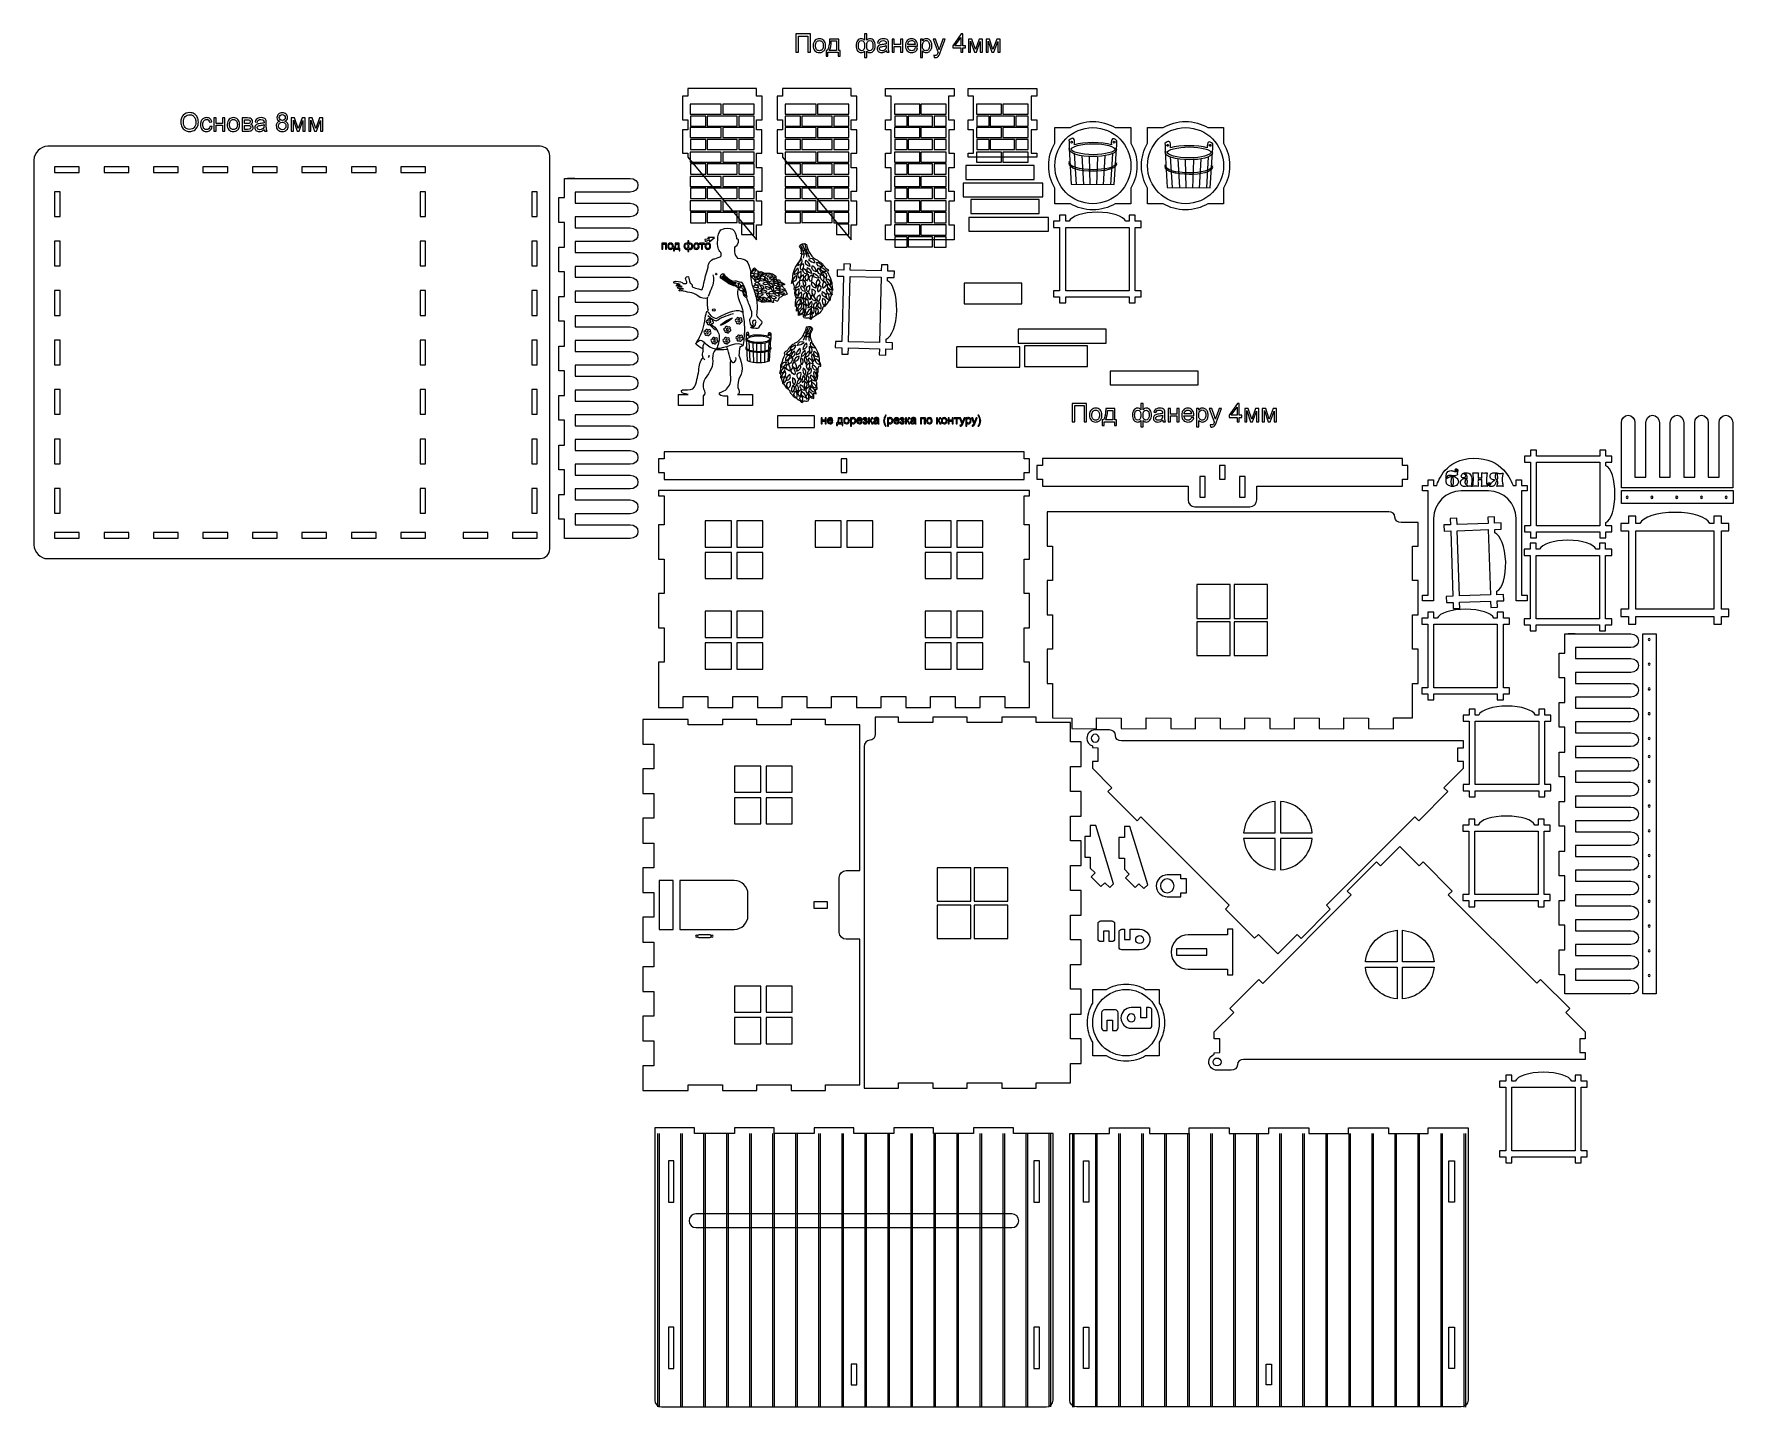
# Model space of a CAD drawing. Header units: centimetres. Extents: x -194 to -71, y -132 to -32.
import ezdxf

# ---------------------------------------------------------------- set-up
doc = ezdxf.new("R2010")
doc.units = ezdxf.units.CM
doc.header["$MEASUREMENT"] = 0
doc.layers.add('Layer 1', color=7, linetype='Continuous')

msp = doc.modelspace()

# ---------------------------------------------------------------- linework, layer by layer
at = {"layer": 'Layer 1', "color": 242, "lineweight": 20}
for points in [[(-146.46002, -37.52783), (-144.20308, -37.52783), (-144.20308, -36.79759), (-146.46002, -36.79759), (-146.46002, -37.52783)], [(-144.0946, -37.52783), (-141.80862, -37.52783), (-141.80862, -36.79759), (-144.0946, -36.79759), (-144.0946, -37.52783)], [(-139.55968, -37.52783), (-137.30274, -37.52783), (-137.30274, -36.79759), (-139.55968, -36.79759), (-139.55968, -37.52783)], [(-137.19426, -37.52783), (-134.90828, -37.52783), (-134.90828, -36.79759), (-137.19426, -36.79759), (-137.19426, -37.52783)], [(-131.58455, -37.52783), (-129.75949, -37.52783), (-129.75949, -36.79759), (-131.58455, -36.79759), (-131.58455, -37.52783)], [(-129.67175, -37.52783), (-127.82321, -37.52783), (-127.82321, -36.79759), (-129.67175, -36.79759), (-129.67175, -37.52783)], [(-125.6229, -37.52783), (-123.79784, -37.52783), (-123.79784, -36.79759), (-125.6229, -36.79759), (-125.6229, -37.52783)], [(-123.7101, -37.52783), (-121.86156, -37.52783), (-121.86156, -36.79759), (-123.7101, -36.79759), (-123.7101, -37.52783)], [(-146.43883, -38.40096), (-145.33553, -38.40096), (-145.33553, -37.66012), (-146.43883, -37.66012), (-146.43883, -38.40096)], [(-145.22588, -38.39036), (-143.03744, -38.39036), (-143.03744, -37.66012), (-145.22588, -37.66012), (-145.22588, -38.39036)], [(-142.9106, -38.40096), (-141.8073, -38.40096), (-141.8073, -37.66012), (-142.9106, -37.66012), (-142.9106, -38.40096)], [(-139.53849, -38.40096), (-138.43519, -38.40096), (-138.43519, -37.66012), (-139.53849, -37.66012), (-139.53849, -38.40096)], [(-138.32554, -38.39036), (-136.1371, -38.39036), (-136.1371, -37.66012), (-138.32554, -37.66012), (-138.32554, -38.39036)], [(-136.01026, -38.40096), (-134.90696, -38.40096), (-134.90696, -37.66012), (-136.01026, -37.66012), (-136.01026, -38.40096)], [(-131.56741, -38.40096), (-130.67523, -38.40096), (-130.67523, -37.66012), (-131.56741, -37.66012), (-131.56741, -38.40096)], [(-130.58656, -38.39036), (-128.81688, -38.39036), (-128.81688, -37.66012), (-130.58656, -37.66012), (-130.58656, -38.39036)], [(-128.71431, -38.40096), (-127.82213, -38.40096), (-127.82213, -37.66012), (-128.71431, -37.66012), (-128.71431, -38.40096)], [(-125.60576, -38.40096), (-124.71358, -38.40096), (-124.71358, -37.66012), (-125.60576, -37.66012), (-125.60576, -38.40096)], [(-124.62491, -38.39036), (-122.85523, -38.39036), (-122.85523, -37.66012), (-124.62491, -37.66012), (-124.62491, -38.39036)], [(-122.75266, -38.40096), (-121.86048, -38.40096), (-121.86048, -37.66012), (-122.75266, -37.66012), (-122.75266, -38.40096)], [(-146.46002, -39.22911), (-144.20308, -39.22911), (-144.20308, -38.49887), (-146.46002, -38.49887), (-146.46002, -39.22911)], [(-146.43883, -40.10224), (-145.33553, -40.10224), (-145.33553, -39.3614), (-146.43883, -39.3614), (-146.43883, -40.10224)], [(-145.22588, -40.09164), (-143.03744, -40.09164), (-143.03744, -39.3614), (-145.22588, -39.3614), (-145.22588, -40.09164)], [(-144.0946, -39.22911), (-141.80862, -39.22911), (-141.80862, -38.49887), (-144.0946, -38.49887), (-144.0946, -39.22911)], [(-142.9106, -40.10224), (-141.8073, -40.10224), (-141.8073, -39.3614), (-142.9106, -39.3614), (-142.9106, -40.10224)], [(-139.55968, -39.22911), (-137.30274, -39.22911), (-137.30274, -38.49887), (-139.55968, -38.49887), (-139.55968, -39.22911)], [(-139.53849, -40.10224), (-138.43519, -40.10224), (-138.43519, -39.3614), (-139.53849, -39.3614), (-139.53849, -40.10224)], [(-138.32554, -40.09164), (-136.1371, -40.09164), (-136.1371, -39.3614), (-138.32554, -39.3614), (-138.32554, -40.09164)], [(-137.19426, -39.22911), (-134.90828, -39.22911), (-134.90828, -38.49887), (-137.19426, -38.49887), (-137.19426, -39.22911)], [(-136.01026, -40.10224), (-134.90696, -40.10224), (-134.90696, -39.3614), (-136.01026, -39.3614), (-136.01026, -40.10224)], [(-131.58455, -39.22911), (-129.75949, -39.22911), (-129.75949, -38.49887), (-131.58455, -38.49887), (-131.58455, -39.22911)], [(-131.56741, -40.10224), (-130.67523, -40.10224), (-130.67523, -39.3614), (-131.56741, -39.3614), (-131.56741, -40.10224)], [(-130.58656, -40.09164), (-128.81688, -40.09164), (-128.81688, -39.3614), (-130.58656, -39.3614), (-130.58656, -40.09164)], [(-129.67175, -39.22911), (-127.82321, -39.22911), (-127.82321, -38.49887), (-129.67175, -38.49887), (-129.67175, -39.22911)], [(-128.71431, -40.10224), (-127.82213, -40.10224), (-127.82213, -39.3614), (-128.71431, -39.3614), (-128.71431, -40.10224)], [(-125.6229, -39.22911), (-123.79784, -39.22911), (-123.79784, -38.49887), (-125.6229, -38.49887), (-125.6229, -39.22911)], [(-125.60576, -40.10224), (-124.71358, -40.10224), (-124.71358, -39.3614), (-125.60576, -39.3614), (-125.60576, -40.10224)], [(-124.62491, -40.09164), (-122.85523, -40.09164), (-122.85523, -39.3614), (-124.62491, -39.3614), (-124.62491, -40.09164)], [(-123.7101, -39.22911), (-121.86156, -39.22911), (-121.86156, -38.49887), (-123.7101, -38.49887), (-123.7101, -39.22911)], [(-122.75266, -40.10224), (-121.86048, -40.10224), (-121.86048, -39.3614), (-122.75266, -39.3614), (-122.75266, -40.10224)], [(-146.46002, -41.0124), (-144.20308, -41.0124), (-144.20308, -40.28216), (-146.46002, -40.28216), (-146.46002, -41.0124)], [(-144.0946, -41.0124), (-141.80862, -41.0124), (-141.80862, -40.28216), (-144.0946, -40.28216), (-144.0946, -41.0124)], [(-139.55968, -41.0124), (-137.30274, -41.0124), (-137.30274, -40.28216), (-139.55968, -40.28216), (-139.55968, -41.0124)], [(-137.19426, -41.0124), (-134.90828, -41.0124), (-134.90828, -40.28216), (-137.19426, -40.28216), (-137.19426, -41.0124)], [(-131.58455, -41.0124), (-129.75949, -41.0124), (-129.75949, -40.28216), (-131.58455, -40.28216), (-131.58455, -41.0124)], [(-129.67175, -41.0124), (-127.82321, -41.0124), (-127.82321, -40.28216), (-129.67175, -40.28216), (-129.67175, -41.0124)], [(-125.6229, -41.0124), (-123.79784, -41.0124), (-123.79784, -40.28216), (-125.6229, -40.28216), (-125.6229, -41.0124)], [(-123.7101, -41.0124), (-121.86156, -41.0124), (-121.86156, -40.28216), (-123.7101, -40.28216), (-123.7101, -41.0124)], [(-146.43883, -41.88553), (-145.33553, -41.88553), (-145.33553, -41.14469), (-146.43883, -41.14469), (-146.43883, -41.88553)], [(-145.22588, -41.87493), (-143.03744, -41.87493), (-143.03744, -41.14469), (-145.22588, -41.14469), (-145.22588, -41.87493)], [(-142.9106, -41.88553), (-141.8073, -41.88553), (-141.8073, -41.14469), (-142.9106, -41.14469), (-142.9106, -41.88553)], [(-139.53849, -41.88553), (-138.43519, -41.88553), (-138.43519, -41.14469), (-139.53849, -41.14469), (-139.53849, -41.88553)], [(-138.32554, -41.87493), (-136.1371, -41.87493), (-136.1371, -41.14469), (-138.32554, -41.14469), (-138.32554, -41.87493)], [(-136.01026, -41.88553), (-134.90696, -41.88553), (-134.90696, -41.14469), (-136.01026, -41.14469), (-136.01026, -41.88553)], [(-131.56741, -41.88553), (-130.67523, -41.88553), (-130.67523, -41.14469), (-131.56741, -41.14469), (-131.56741, -41.88553)], [(-130.58656, -41.87493), (-128.81688, -41.87493), (-128.81688, -41.14469), (-130.58656, -41.14469), (-130.58656, -41.87493)], [(-128.71431, -41.88553), (-127.82213, -41.88553), (-127.82213, -41.14469), (-128.71431, -41.14469), (-128.71431, -41.88553)], [(-146.46002, -42.78512), (-144.20308, -42.78512), (-144.20308, -42.05488), (-146.46002, -42.05488), (-146.46002, -42.78512)], [(-146.43883, -43.65825), (-145.33553, -43.65825), (-145.33553, -42.91741), (-146.43883, -42.91741), (-146.43883, -43.65825)], [(-145.22588, -43.64765), (-143.03744, -43.64765), (-143.03744, -42.91741), (-145.22588, -42.91741), (-145.22588, -43.64765)], [(-144.0946, -42.78512), (-141.80862, -42.78512), (-141.80862, -42.05488), (-144.0946, -42.05488), (-144.0946, -42.78512)], [(-142.9106, -43.65825), (-141.8073, -43.65825), (-141.8073, -42.91741), (-142.9106, -42.91741), (-142.9106, -43.65825)], [(-139.55968, -42.78512), (-137.30274, -42.78512), (-137.30274, -42.05488), (-139.55968, -42.05488), (-139.55968, -42.78512)], [(-139.53849, -43.65825), (-138.43519, -43.65825), (-138.43519, -42.91741), (-139.53849, -42.91741), (-139.53849, -43.65825)], [(-138.32554, -43.64765), (-136.1371, -43.64765), (-136.1371, -42.91741), (-138.32554, -42.91741), (-138.32554, -43.64765)], [(-137.19426, -42.78512), (-134.90828, -42.78512), (-134.90828, -42.05488), (-137.19426, -42.05488), (-137.19426, -42.78512)], [(-136.01026, -43.65825), (-134.90696, -43.65825), (-134.90696, -42.91741), (-136.01026, -42.91741), (-136.01026, -43.65825)], [(-131.58455, -42.78512), (-129.75949, -42.78512), (-129.75949, -42.05488), (-131.58455, -42.05488), (-131.58455, -42.78512)], [(-131.56741, -43.65825), (-130.67523, -43.65825), (-130.67523, -42.91741), (-131.56741, -42.91741), (-131.56741, -43.65825)], [(-130.58656, -43.64765), (-128.81688, -43.64765), (-128.81688, -42.91741), (-130.58656, -42.91741), (-130.58656, -43.64765)], [(-129.67175, -42.78512), (-127.82321, -42.78512), (-127.82321, -42.05488), (-129.67175, -42.05488), (-129.67175, -42.78512)], [(-128.71431, -43.65825), (-127.82213, -43.65825), (-127.82213, -42.91741), (-128.71431, -42.91741), (-128.71431, -43.65825)], [(-146.46002, -44.54723), (-144.20308, -44.54723), (-144.20308, -43.81699), (-146.46002, -43.81699), (-146.46002, -44.54723)], [(-144.0946, -44.54723), (-141.80862, -44.54723), (-141.80862, -43.81699), (-144.0946, -43.81699), (-144.0946, -44.54723)], [(-139.55968, -44.54723), (-137.30274, -44.54723), (-137.30274, -43.81699), (-139.55968, -43.81699), (-139.55968, -44.54723)], [(-137.19426, -44.54723), (-134.90828, -44.54723), (-134.90828, -43.81699), (-137.19426, -43.81699), (-137.19426, -44.54723)], [(-131.58455, -44.54723), (-129.75949, -44.54723), (-129.75949, -43.81699), (-131.58455, -43.81699), (-131.58455, -44.54723)], [(-129.67175, -44.54723), (-127.82321, -44.54723), (-127.82321, -43.81699), (-129.67175, -43.81699), (-129.67175, -44.54723)], [(-146.43883, -45.42036), (-145.33553, -45.42036), (-145.33553, -44.67952), (-146.43883, -44.67952), (-146.43883, -45.42036)], [(-145.22588, -45.40976), (-143.03744, -45.40976), (-143.03744, -44.67952), (-145.22588, -44.67952), (-145.22588, -45.40976)], [(-142.9106, -45.42036), (-141.8073, -45.42036), (-141.8073, -44.67952), (-142.9106, -44.67952), (-142.9106, -45.42036)], [(-142.71874, -46.26509), (-141.82656, -46.26509), (-141.82656, -45.52425), (-142.71874, -45.52425), (-142.71874, -46.26509)], [(-139.53849, -45.42036), (-138.43519, -45.42036), (-138.43519, -44.67952), (-139.53849, -44.67952), (-139.53849, -45.42036)], [(-138.32554, -45.40976), (-136.1371, -45.40976), (-136.1371, -44.67952), (-138.32554, -44.67952), (-138.32554, -45.40976)], [(-136.01026, -45.42036), (-134.90696, -45.42036), (-134.90696, -44.67952), (-136.01026, -44.67952), (-136.01026, -45.42036)], [(-135.8184, -46.26509), (-134.92622, -46.26509), (-134.92622, -45.52425), (-135.8184, -45.52425), (-135.8184, -46.26509)], [(-131.58455, -46.31464), (-129.75949, -46.31464), (-129.75949, -45.5844), (-131.58455, -45.5844), (-131.58455, -46.31464)], [(-131.56741, -45.42036), (-130.67523, -45.42036), (-130.67523, -44.67952), (-131.56741, -44.67952), (-131.56741, -45.42036)], [(-130.58656, -45.40976), (-128.81688, -45.40976), (-128.81688, -44.67952), (-130.58656, -44.67952), (-130.58656, -45.40976)], [(-129.67175, -46.31464), (-127.82321, -46.31464), (-127.82321, -45.5844), (-129.67175, -45.5844), (-129.67175, -46.31464)], [(-128.71431, -45.42036), (-127.82213, -45.42036), (-127.82213, -44.67952), (-128.71431, -44.67952), (-128.71431, -45.42036)], [(-131.56741, -47.18777), (-130.67523, -47.18777), (-130.67523, -46.44693), (-131.56741, -46.44693), (-131.56741, -47.18777)], [(-130.58656, -47.17717), (-128.81688, -47.17717), (-128.81688, -46.44693), (-130.58656, -46.44693), (-130.58656, -47.17717)], [(-128.71431, -47.18777), (-127.82213, -47.18777), (-127.82213, -46.44693), (-128.71431, -46.44693), (-128.71431, -47.18777)], [(-140.11195, -60.31619), (-137.41321, -60.31619), (-137.41321, -59.46953), (-140.11195, -59.46953), (-140.11195, -60.31619)]]:
    msp.add_lwpolyline(points, close=True, dxfattribs=at)
at = {"layer": 'Layer 1', "color": 250, "lineweight": 20}
for points in [[(-126.39009, -42.26379), (-121.41881, -42.26379), (-121.41881, -41.26381), (-126.39009, -41.26381), (-126.39009, -42.26379)], [(-126.58502, -43.53114), (-120.78504, -43.53114), (-120.78504, -42.53116), (-126.58502, -42.53116), (-126.58502, -43.53114)], [(-126.04365, -44.73766), (-121.07237, -44.73766), (-121.07237, -43.73768), (-126.04365, -43.73768), (-126.04365, -44.73766)], [(-126.17227, -46.02882), (-120.37229, -46.02882), (-120.37229, -45.02884), (-126.17227, -45.02884), (-126.17227, -46.02882)], [(-126.53389, -51.32595), (-122.33389, -51.32595), (-122.33389, -49.82595), (-126.53389, -49.82595), (-126.53389, -51.32595)], [(-122.59623, -54.1726), (-116.19623, -54.1726), (-116.19623, -53.17262), (-122.59623, -53.17262), (-122.59623, -54.1726)], [(-122.14073, -55.87679), (-117.54073, -55.87679), (-117.54073, -54.37679), (-122.14073, -54.37679), (-122.14073, -55.87679)], [(-127.07258, -55.94029), (-122.47258, -55.94029), (-122.47258, -54.44029), (-127.07258, -54.44029), (-127.07258, -55.94029)], [(-115.89423, -57.22604), (-109.49423, -57.22604), (-109.49423, -56.22606), (-115.89423, -56.22606), (-115.89423, -57.22604)], [(-162.99362, -68.36063), (-161.19362, -68.36063), (-161.19362, -67.96063), (-162.99362, -67.96063), (-162.99362, -68.36063)], [(-159.39362, -68.36063), (-157.59362, -68.36063), (-157.59362, -67.96063), (-159.39362, -67.96063), (-159.39362, -68.36063)]]:
    msp.add_lwpolyline(points, close=True, dxfattribs=at)
for centre, major_axis, ratio in [((-118.70108, -39.55819), (0, 0.0701), 0.871041369), ((-115.60745, -39.55819), (0, 0.0701), 0.870898716), ((-111.71475, -39.78797), (0, 0.0701), 0.871041369), ((-108.62112, -39.78797), (0, 0.0701), 0.870898716), ((-142.29817, -53.5719), (0, 0.04306), 0.743613562), ((-140.67562, -53.5719), (0, 0.04306), 0.743613562)]:
    msp.add_ellipse(centre, major_axis=major_axis, ratio=ratio, dxfattribs=at)
at = {"layer": 'Layer 1', "color": 242, "lineweight": 20}
for centre, major_axis, ratio in [((-144.57213, -49.15669), (0, 0.06643), 0.626223092), ((-144.74268, -51.76942), (0.09983, 0), 0.92747671)]:
    msp.add_ellipse(centre, major_axis=major_axis, ratio=ratio, dxfattribs=at)
at = {"layer": 'Layer 1', "color": 250}
for points, knots in [([(-138.76281, -31.68767), (-138.76281, -31.68767), (-137.71762, -31.68767), (-137.71762, -31.68767), (-137.71762, -31.68767), (-137.71762, -31.68767), (-137.71762, -33.01926), (-137.71762, -33.01926), (-137.71762, -33.01926), (-137.71762, -33.01926), (-137.8943, -33.01926), (-137.8943, -33.01926), (-137.8943, -33.01926), (-137.8943, -33.01926), (-137.8943, -31.84389), (-137.8943, -31.84389), (-137.8943, -31.84389), (-137.8943, -31.84389), (-138.58613, -31.84389), (-138.58613, -31.84389), (-138.58613, -31.84389), (-138.58613, -31.84389), (-138.58613, -33.01926), (-138.58613, -33.01926), (-138.58613, -33.01926), (-138.58613, -33.01926), (-138.76281, -33.01926), (-138.76281, -33.01926), (-138.76281, -33.01926), (-138.76281, -33.01926), (-138.76281, -31.68767), (-138.76281, -31.68767)], [0, 0, 0, 0, 0.111111111, 0.111111111, 0.111111111, 0.111111111, 0.222222222, 0.222222222, 0.222222222, 0.222222222, 0.333333333, 0.333333333, 0.333333333, 0.333333333, 0.444444444, 0.444444444, 0.444444444, 0.444444444, 0.555555556, 0.555555556, 0.555555556, 0.555555556, 0.666666667, 0.666666667, 0.666666667, 0.666666667, 0.777777778, 0.777777778, 0.777777778, 0.777777778, 1, 1, 1, 1]), ([(-137.50964, -32.53665), (-137.50964, -32.35843), (-137.46004, -32.22638), (-137.36055, -32.14052), (-137.36055, -32.14052), (-137.27779, -32.06923), (-137.17643, -32.03359), (-137.0571, -32.03359), (-137.0571, -32.03359), (-136.92474, -32.03359), (-136.81626, -32.07698), (-136.73195, -32.16377), (-136.73195, -32.16377), (-136.64795, -32.25025), (-136.60579, -32.3702), (-136.60579, -32.52301), (-136.60579, -32.52301), (-136.60579, -32.647), (-136.62439, -32.74433), (-136.66159, -32.81531), (-136.66159, -32.81531), (-136.69878, -32.88629), (-136.75303, -32.94146), (-136.82432, -32.98082), (-136.82432, -32.98082), (-136.8953, -33.02019), (-136.9731, -33.03972), (-137.0571, -33.03972), (-137.0571, -33.03972), (-137.19224, -33.03972), (-137.30134, -32.99663), (-137.38472, -32.91015), (-137.38472, -32.91015), (-137.4681, -32.82368), (-137.50964, -32.69907), (-137.50964, -32.53665)], [0, 0, 0, 0, 0.1, 0.1, 0.1, 0.1, 0.2, 0.2, 0.2, 0.2, 0.3, 0.3, 0.3, 0.3, 0.4, 0.4, 0.4, 0.4, 0.5, 0.5, 0.5, 0.5, 0.6, 0.6, 0.6, 0.6, 0.7, 0.7, 0.7, 0.7, 0.8, 0.8, 0.8, 0.8, 1, 1, 1, 1]), ([(-136.32651, -32.05404), (-136.32651, -32.05404), (-135.65328, -32.05404), (-135.65328, -32.05404), (-135.65328, -32.05404), (-135.65328, -32.05404), (-135.65328, -32.88536), (-135.65328, -32.88536), (-135.65328, -32.88536), (-135.65328, -32.88536), (-135.54913, -32.88536), (-135.54913, -32.88536), (-135.54913, -32.88536), (-135.54913, -32.88536), (-135.54913, -33.29264), (-135.54913, -33.29264), (-135.54913, -33.29264), (-135.54913, -33.29264), (-135.68304, -33.29264), (-135.68304, -33.29264), (-135.68304, -33.29264), (-135.68304, -33.29264), (-135.68304, -33.01926), (-135.68304, -33.01926), (-135.68304, -33.01926), (-135.68304, -33.01926), (-136.44368, -33.01926), (-136.44368, -33.01926), (-136.44368, -33.01926), (-136.44368, -33.01926), (-136.44368, -33.29264), (-136.44368, -33.29264), (-136.44368, -33.29264), (-136.44368, -33.29264), (-136.57758, -33.29264), (-136.57758, -33.29264), (-136.57758, -33.29264), (-136.57758, -33.29264), (-136.57758, -32.88536), (-136.57758, -32.88536), (-136.57758, -32.88536), (-136.57758, -32.88536), (-136.49203, -32.88536), (-136.49203, -32.88536), (-136.49203, -32.88536), (-136.37673, -32.72883), (-136.32155, -32.45172), (-136.32651, -32.05404)], [0, 0, 0, 0, 0.076923077, 0.076923077, 0.076923077, 0.076923077, 0.153846154, 0.153846154, 0.153846154, 0.153846154, 0.230769231, 0.230769231, 0.230769231, 0.230769231, 0.307692308, 0.307692308, 0.307692308, 0.307692308, 0.384615385, 0.384615385, 0.384615385, 0.384615385, 0.461538462, 0.461538462, 0.461538462, 0.461538462, 0.538461538, 0.538461538, 0.538461538, 0.538461538, 0.615384615, 0.615384615, 0.615384615, 0.615384615, 0.692307692, 0.692307692, 0.692307692, 0.692307692, 0.769230769, 0.769230769, 0.769230769, 0.769230769, 0.846153846, 0.846153846, 0.846153846, 0.846153846, 1, 1, 1, 1]), ([(-133.77462, -31.68767), (-133.77462, -31.68767), (-133.61096, -31.68767), (-133.61096, -31.68767), (-133.61096, -31.68767), (-133.61096, -31.68767), (-133.61096, -32.14889), (-133.61096, -32.14889), (-133.61096, -32.14889), (-133.57717, -32.11015), (-133.53998, -32.08132), (-133.49937, -32.0621), (-133.49937, -32.0621), (-133.45908, -32.0432), (-133.41537, -32.03359), (-133.36888, -32.03359), (-133.36888, -32.03359), (-133.25482, -32.03359), (-133.16431, -32.08132), (-133.09736, -32.17648), (-133.09736, -32.17648), (-133.03071, -32.27164), (-132.99724, -32.39128), (-132.99724, -32.53572), (-132.99724, -32.53572), (-132.99724, -32.68636), (-133.03319, -32.80787), (-133.1051, -32.90055), (-133.1051, -32.90055), (-133.17702, -32.99322), (-133.26659, -33.03972), (-133.37353, -33.03972), (-133.37353, -33.03972), (-133.40856, -33.03972), (-133.4442, -33.03414), (-133.48047, -33.02329), (-133.48047, -33.02329), (-133.51673, -33.01244), (-133.56013, -32.98268), (-133.61096, -32.93433), (-133.61096, -32.93433), (-133.61096, -32.93433), (-133.61096, -33.38935), (-133.61096, -33.38935), (-133.61096, -33.38935), (-133.61096, -33.38935), (-133.77462, -33.38935), (-133.77462, -33.38935), (-133.77462, -33.38935), (-133.77462, -33.38935), (-133.77462, -32.93433), (-133.77462, -32.93433), (-133.77462, -32.93433), (-133.80716, -32.96936), (-133.84343, -32.9957), (-133.8831, -33.01337), (-133.8831, -33.01337), (-133.92278, -33.03104), (-133.96555, -33.03972), (-134.01174, -33.03972), (-134.01174, -33.03972), (-134.11278, -33.03972), (-134.20112, -32.99539), (-134.27675, -32.90705), (-134.27675, -32.90705), (-134.35238, -32.81841), (-134.3902, -32.69163), (-134.3902, -32.52673), (-134.3902, -32.52673), (-134.3902, -32.38694), (-134.3561, -32.27009), (-134.2876, -32.17555), (-134.2876, -32.17555), (-134.2191, -32.08101), (-134.12735, -32.03359), (-134.01174, -32.03359), (-134.01174, -32.03359), (-133.96307, -32.03359), (-133.91937, -32.0432), (-133.88, -32.0621), (-133.88, -32.0621), (-133.84064, -32.08132), (-133.80561, -32.11015), (-133.77462, -32.14889), (-133.77462, -32.14889), (-133.77462, -32.14889), (-133.77462, -31.68767), (-133.77462, -31.68767)], [0, 0, 0, 0, 0.043478261, 0.043478261, 0.043478261, 0.043478261, 0.086956522, 0.086956522, 0.086956522, 0.086956522, 0.130434783, 0.130434783, 0.130434783, 0.130434783, 0.173913043, 0.173913043, 0.173913043, 0.173913043, 0.217391304, 0.217391304, 0.217391304, 0.217391304, 0.260869565, 0.260869565, 0.260869565, 0.260869565, 0.304347826, 0.304347826, 0.304347826, 0.304347826, 0.347826087, 0.347826087, 0.347826087, 0.347826087, 0.391304348, 0.391304348, 0.391304348, 0.391304348, 0.434782609, 0.434782609, 0.434782609, 0.434782609, 0.47826087, 0.47826087, 0.47826087, 0.47826087, 0.52173913, 0.52173913, 0.52173913, 0.52173913, 0.565217391, 0.565217391, 0.565217391, 0.565217391, 0.608695652, 0.608695652, 0.608695652, 0.608695652, 0.652173913, 0.652173913, 0.652173913, 0.652173913, 0.695652174, 0.695652174, 0.695652174, 0.695652174, 0.739130435, 0.739130435, 0.739130435, 0.739130435, 0.782608696, 0.782608696, 0.782608696, 0.782608696, 0.826086957, 0.826086957, 0.826086957, 0.826086957, 0.869565217, 0.869565217, 0.869565217, 0.869565217, 0.913043478, 0.913043478, 0.913043478, 0.913043478, 1, 1, 1, 1]), ([(-132.17554, -32.89838), (-132.23629, -32.95014), (-132.29487, -32.9864), (-132.35097, -33.00779), (-132.35097, -33.00779), (-132.40708, -33.02918), (-132.46721, -33.03972), (-132.53168, -33.03972), (-132.53168, -33.03972), (-132.63769, -33.03972), (-132.71921, -33.01399), (-132.77624, -32.96223), (-132.77624, -32.96223), (-132.83327, -32.91077), (-132.86179, -32.84475), (-132.86179, -32.76447), (-132.86179, -32.76447), (-132.86179, -32.71736), (-132.85094, -32.67427), (-132.82955, -32.63522), (-132.82955, -32.63522), (-132.80786, -32.59616), (-132.77965, -32.56517), (-132.74493, -32.54161), (-132.74493, -32.54161), (-132.70991, -32.51805), (-132.67085, -32.50008), (-132.62715, -32.48799), (-132.62715, -32.48799), (-132.59491, -32.47962), (-132.54625, -32.47156), (-132.48147, -32.4635), (-132.48147, -32.4635), (-132.34942, -32.448), (-132.25179, -32.4291), (-132.18949, -32.4074), (-132.18949, -32.4074), (-132.18887, -32.38508), (-132.18856, -32.37082), (-132.18856, -32.36493), (-132.18856, -32.36493), (-132.18856, -32.2986), (-132.20405, -32.2518), (-132.23505, -32.22452), (-132.23505, -32.22452), (-132.27689, -32.18764), (-132.3392, -32.16935), (-132.42165, -32.16935), (-132.42165, -32.16935), (-132.49883, -32.16935), (-132.55586, -32.18299), (-132.59243, -32.20995), (-132.59243, -32.20995), (-132.62932, -32.23692), (-132.65629, -32.28465), (-132.67395, -32.35347), (-132.67395, -32.35347), (-132.67395, -32.35347), (-132.83389, -32.33115), (-132.83389, -32.33115), (-132.83389, -32.33115), (-132.81932, -32.26265), (-132.79546, -32.20716), (-132.76198, -32.16501), (-132.76198, -32.16501), (-132.72851, -32.12286), (-132.68015, -32.09062), (-132.61692, -32.06768), (-132.61692, -32.06768), (-132.554, -32.04506), (-132.48054, -32.03359), (-132.39747, -32.03359), (-132.39747, -32.03359), (-132.31502, -32.03359), (-132.24776, -32.0432), (-132.19599, -32.06272), (-132.19599, -32.06272), (-132.14454, -32.08225), (-132.10642, -32.10643), (-132.08224, -32.13587), (-132.08224, -32.13587), (-132.05806, -32.16532), (-132.04101, -32.20252), (-132.0311, -32.24746), (-132.0311, -32.24746), (-132.02583, -32.27536), (-132.02304, -32.32557), (-132.02304, -32.39779), (-132.02304, -32.39779), (-132.02304, -32.39779), (-132.02304, -32.61476), (-132.02304, -32.61476), (-132.02304, -32.61476), (-132.02304, -32.76633), (-132.01963, -32.86211), (-132.01281, -32.90272), (-132.01281, -32.90272), (-132.0063, -32.94332), (-131.99266, -32.98206), (-131.97282, -33.01926), (-131.97282, -33.01926), (-131.97282, -33.01926), (-132.14392, -33.01926), (-132.14392, -33.01926), (-132.14392, -33.01926), (-132.16035, -32.98485), (-132.17089, -32.94456), (-132.17554, -32.89838)], [0, 0, 0, 0, 0.035714286, 0.035714286, 0.035714286, 0.035714286, 0.071428571, 0.071428571, 0.071428571, 0.071428571, 0.107142857, 0.107142857, 0.107142857, 0.107142857, 0.142857143, 0.142857143, 0.142857143, 0.142857143, 0.178571429, 0.178571429, 0.178571429, 0.178571429, 0.214285714, 0.214285714, 0.214285714, 0.214285714, 0.25, 0.25, 0.25, 0.25, 0.285714286, 0.285714286, 0.285714286, 0.285714286, 0.321428571, 0.321428571, 0.321428571, 0.321428571, 0.357142857, 0.357142857, 0.357142857, 0.357142857, 0.392857143, 0.392857143, 0.392857143, 0.392857143, 0.428571429, 0.428571429, 0.428571429, 0.428571429, 0.464285714, 0.464285714, 0.464285714, 0.464285714, 0.5, 0.5, 0.5, 0.5, 0.535714286, 0.535714286, 0.535714286, 0.535714286, 0.571428571, 0.571428571, 0.571428571, 0.571428571, 0.607142857, 0.607142857, 0.607142857, 0.607142857, 0.642857143, 0.642857143, 0.642857143, 0.642857143, 0.678571429, 0.678571429, 0.678571429, 0.678571429, 0.714285714, 0.714285714, 0.714285714, 0.714285714, 0.75, 0.75, 0.75, 0.75, 0.785714286, 0.785714286, 0.785714286, 0.785714286, 0.821428571, 0.821428571, 0.821428571, 0.821428571, 0.857142857, 0.857142857, 0.857142857, 0.857142857, 0.892857143, 0.892857143, 0.892857143, 0.892857143, 0.928571429, 0.928571429, 0.928571429, 0.928571429, 1, 1, 1, 1]), ([(-131.77166, -32.05404), (-131.77166, -32.05404), (-131.608, -32.05404), (-131.608, -32.05404), (-131.608, -32.05404), (-131.608, -32.05404), (-131.608, -32.45575), (-131.608, -32.45575), (-131.608, -32.45575), (-131.608, -32.45575), (-131.15422, -32.45575), (-131.15422, -32.45575), (-131.15422, -32.45575), (-131.15422, -32.45575), (-131.15422, -32.05404), (-131.15422, -32.05404), (-131.15422, -32.05404), (-131.15422, -32.05404), (-130.99056, -32.05404), (-130.99056, -32.05404), (-130.99056, -32.05404), (-130.99056, -32.05404), (-130.99056, -33.01926), (-130.99056, -33.01926), (-130.99056, -33.01926), (-130.99056, -33.01926), (-131.15422, -33.01926), (-131.15422, -33.01926), (-131.15422, -33.01926), (-131.15422, -33.01926), (-131.15422, -32.59152), (-131.15422, -32.59152), (-131.15422, -32.59152), (-131.15422, -32.59152), (-131.608, -32.59152), (-131.608, -32.59152), (-131.608, -32.59152), (-131.608, -32.59152), (-131.608, -33.01926), (-131.608, -33.01926), (-131.608, -33.01926), (-131.608, -33.01926), (-131.77166, -33.01926), (-131.77166, -33.01926), (-131.77166, -33.01926), (-131.77166, -33.01926), (-131.77166, -32.05404), (-131.77166, -32.05404)], [0, 0, 0, 0, 0.076923077, 0.076923077, 0.076923077, 0.076923077, 0.153846154, 0.153846154, 0.153846154, 0.153846154, 0.230769231, 0.230769231, 0.230769231, 0.230769231, 0.307692308, 0.307692308, 0.307692308, 0.307692308, 0.384615385, 0.384615385, 0.384615385, 0.384615385, 0.461538462, 0.461538462, 0.461538462, 0.461538462, 0.538461538, 0.538461538, 0.538461538, 0.538461538, 0.615384615, 0.615384615, 0.615384615, 0.615384615, 0.692307692, 0.692307692, 0.692307692, 0.692307692, 0.769230769, 0.769230769, 0.769230769, 0.769230769, 0.846153846, 0.846153846, 0.846153846, 0.846153846, 1, 1, 1, 1]), ([(-130.0864, -32.70682), (-130.0864, -32.70682), (-129.91716, -32.72914), (-129.91716, -32.72914), (-129.91716, -32.72914), (-129.94351, -32.82739), (-129.99279, -32.90395), (-130.0647, -32.9582), (-130.0647, -32.9582), (-130.13661, -33.01244), (-130.22836, -33.03972), (-130.34026, -33.03972), (-130.34026, -33.03972), (-130.48098, -33.03972), (-130.59257, -32.99632), (-130.67501, -32.90953), (-130.67501, -32.90953), (-130.75746, -32.82306), (-130.79869, -32.70124), (-130.79869, -32.54471), (-130.79869, -32.54471), (-130.79869, -32.38291), (-130.75715, -32.25707), (-130.67378, -32.1678), (-130.67378, -32.1678), (-130.5904, -32.07822), (-130.48222, -32.03359), (-130.34925, -32.03359), (-130.34925, -32.03359), (-130.22061, -32.03359), (-130.11554, -32.07729), (-130.03402, -32.16501), (-130.03402, -32.16501), (-129.9525, -32.25273), (-129.91158, -32.37609), (-129.91158, -32.5351), (-129.91158, -32.5351), (-129.91158, -32.54471), (-129.91189, -32.55928), (-129.91251, -32.5785), (-129.91251, -32.5785), (-129.91251, -32.5785), (-130.63131, -32.5785), (-130.63131, -32.5785), (-130.63131, -32.5785), (-130.62511, -32.68419), (-130.59536, -32.7654), (-130.54142, -32.82151), (-130.54142, -32.82151), (-130.4878, -32.87761), (-130.42054, -32.90581), (-130.34026, -32.90581), (-130.34026, -32.90581), (-130.28044, -32.90581), (-130.22929, -32.89001), (-130.18714, -32.85839), (-130.18714, -32.85839), (-130.14467, -32.82677), (-130.1112, -32.77625), (-130.0864, -32.70682)], [0, 0, 0, 0, 0.0625, 0.0625, 0.0625, 0.0625, 0.125, 0.125, 0.125, 0.125, 0.1875, 0.1875, 0.1875, 0.1875, 0.25, 0.25, 0.25, 0.25, 0.3125, 0.3125, 0.3125, 0.3125, 0.375, 0.375, 0.375, 0.375, 0.4375, 0.4375, 0.4375, 0.4375, 0.5, 0.5, 0.5, 0.5, 0.5625, 0.5625, 0.5625, 0.5625, 0.625, 0.625, 0.625, 0.625, 0.6875, 0.6875, 0.6875, 0.6875, 0.75, 0.75, 0.75, 0.75, 0.8125, 0.8125, 0.8125, 0.8125, 0.875, 0.875, 0.875, 0.875, 1, 1, 1, 1]), ([(-129.71042, -33.38935), (-129.71042, -33.38935), (-129.71042, -32.05404), (-129.71042, -32.05404), (-129.71042, -32.05404), (-129.71042, -32.05404), (-129.56164, -32.05404), (-129.56164, -32.05404), (-129.56164, -32.05404), (-129.56164, -32.05404), (-129.56164, -32.18082), (-129.56164, -32.18082), (-129.56164, -32.18082), (-129.52661, -32.13184), (-129.48693, -32.09496), (-129.44261, -32.07047), (-129.44261, -32.07047), (-129.3986, -32.04599), (-129.34497, -32.03359), (-129.28205, -32.03359), (-129.28205, -32.03359), (-129.1996, -32.03359), (-129.12707, -32.05466), (-129.06415, -32.09713), (-129.06415, -32.09713), (-129.00123, -32.13928), (-128.9538, -32.19911), (-128.92157, -32.27598), (-128.92157, -32.27598), (-128.88964, -32.35316), (-128.87352, -32.43747), (-128.87352, -32.52952), (-128.87352, -32.52952), (-128.87352, -32.62778), (-128.89119, -32.71643), (-128.92653, -32.79547), (-128.92653, -32.79547), (-128.96186, -32.8742), (-129.01332, -32.93464), (-129.08089, -32.9768), (-129.08089, -32.9768), (-129.14815, -33.01864), (-129.21913, -33.03972), (-129.29352, -33.03972), (-129.29352, -33.03972), (-129.34807, -33.03972), (-129.39705, -33.02825), (-129.44013, -33.00531), (-129.44013, -33.00531), (-129.48353, -32.98237), (-129.51886, -32.95355), (-129.54676, -32.91852), (-129.54676, -32.91852), (-129.54676, -32.91852), (-129.54676, -33.38935), (-129.54676, -33.38935), (-129.54676, -33.38935), (-129.54676, -33.38935), (-129.71042, -33.38935), (-129.71042, -33.38935)], [0, 0, 0, 0, 0.0625, 0.0625, 0.0625, 0.0625, 0.125, 0.125, 0.125, 0.125, 0.1875, 0.1875, 0.1875, 0.1875, 0.25, 0.25, 0.25, 0.25, 0.3125, 0.3125, 0.3125, 0.3125, 0.375, 0.375, 0.375, 0.375, 0.4375, 0.4375, 0.4375, 0.4375, 0.5, 0.5, 0.5, 0.5, 0.5625, 0.5625, 0.5625, 0.5625, 0.625, 0.625, 0.625, 0.625, 0.6875, 0.6875, 0.6875, 0.6875, 0.75, 0.75, 0.75, 0.75, 0.8125, 0.8125, 0.8125, 0.8125, 0.875, 0.875, 0.875, 0.875, 1, 1, 1, 1]), ([(-128.70428, -33.39028), (-128.70428, -33.39028), (-128.72288, -33.23902), (-128.72288, -33.23902), (-128.72288, -33.23902), (-128.68693, -33.24863), (-128.65593, -33.25359), (-128.62927, -33.25359), (-128.62927, -33.25359), (-128.5927, -33.25359), (-128.56356, -33.24739), (-128.54187, -33.2353), (-128.54187, -33.2353), (-128.51986, -33.22321), (-128.50188, -33.20617), (-128.48793, -33.18447), (-128.48793, -33.18447), (-128.4777, -33.16804), (-128.46097, -33.12744), (-128.43803, -33.06234), (-128.43803, -33.06234), (-128.43493, -33.05336), (-128.43028, -33.04003), (-128.42346, -33.02236), (-128.42346, -33.02236), (-128.42346, -33.02236), (-128.78983, -32.05404), (-128.78983, -32.05404), (-128.78983, -32.05404), (-128.78983, -32.05404), (-128.61502, -32.05404), (-128.61502, -32.05404), (-128.61502, -32.05404), (-128.61502, -32.05404), (-128.41354, -32.61135), (-128.41354, -32.61135), (-128.41354, -32.61135), (-128.3872, -32.68171), (-128.36395, -32.7561), (-128.34318, -32.83421), (-128.34318, -32.83421), (-128.32427, -32.76075), (-128.30196, -32.68822), (-128.27592, -32.61693), (-128.27592, -32.61693), (-128.27592, -32.61693), (-128.07011, -32.05404), (-128.07011, -32.05404), (-128.07011, -32.05404), (-128.07011, -32.05404), (-127.90676, -32.05404), (-127.90676, -32.05404), (-127.90676, -32.05404), (-127.90676, -32.05404), (-128.27158, -33.036), (-128.27158, -33.036), (-128.27158, -33.036), (-128.31095, -33.14169), (-128.34163, -33.21422), (-128.36364, -33.25421), (-128.36364, -33.25421), (-128.39278, -33.30783), (-128.42625, -33.3472), (-128.46376, -33.3723), (-128.46376, -33.3723), (-128.50157, -33.39741), (-128.54652, -33.40981), (-128.59859, -33.40981), (-128.59859, -33.40981), (-128.6302, -33.40981), (-128.66554, -33.4033), (-128.70428, -33.39028)], [0, 0, 0, 0, 0.052631579, 0.052631579, 0.052631579, 0.052631579, 0.105263158, 0.105263158, 0.105263158, 0.105263158, 0.157894737, 0.157894737, 0.157894737, 0.157894737, 0.210526316, 0.210526316, 0.210526316, 0.210526316, 0.263157895, 0.263157895, 0.263157895, 0.263157895, 0.315789474, 0.315789474, 0.315789474, 0.315789474, 0.368421053, 0.368421053, 0.368421053, 0.368421053, 0.421052632, 0.421052632, 0.421052632, 0.421052632, 0.473684211, 0.473684211, 0.473684211, 0.473684211, 0.526315789, 0.526315789, 0.526315789, 0.526315789, 0.578947368, 0.578947368, 0.578947368, 0.578947368, 0.631578947, 0.631578947, 0.631578947, 0.631578947, 0.684210526, 0.684210526, 0.684210526, 0.684210526, 0.736842105, 0.736842105, 0.736842105, 0.736842105, 0.789473684, 0.789473684, 0.789473684, 0.789473684, 0.842105263, 0.842105263, 0.842105263, 0.842105263, 0.894736842, 0.894736842, 0.894736842, 0.894736842, 1, 1, 1, 1]), ([(-126.77231, -33.01926), (-126.77231, -33.01926), (-126.77231, -32.70124), (-126.77231, -32.70124), (-126.77231, -32.70124), (-126.77231, -32.70124), (-127.35069, -32.70124), (-127.35069, -32.70124), (-127.35069, -32.70124), (-127.35069, -32.70124), (-127.35069, -32.5506), (-127.35069, -32.5506), (-127.35069, -32.5506), (-127.35069, -32.5506), (-126.74255, -31.68767), (-126.74255, -31.68767), (-126.74255, -31.68767), (-126.74255, -31.68767), (-126.60865, -31.68767), (-126.60865, -31.68767), (-126.60865, -31.68767), (-126.60865, -31.68767), (-126.60865, -32.5506), (-126.60865, -32.5506), (-126.60865, -32.5506), (-126.60865, -32.5506), (-126.42825, -32.5506), (-126.42825, -32.5506), (-126.42825, -32.5506), (-126.42825, -32.5506), (-126.42825, -32.70124), (-126.42825, -32.70124), (-126.42825, -32.70124), (-126.42825, -32.70124), (-126.60865, -32.70124), (-126.60865, -32.70124), (-126.60865, -32.70124), (-126.60865, -32.70124), (-126.60865, -33.01926), (-126.60865, -33.01926), (-126.60865, -33.01926), (-126.60865, -33.01926), (-126.77231, -33.01926), (-126.77231, -33.01926)], [0, 0, 0, 0, 0.083333333, 0.083333333, 0.083333333, 0.083333333, 0.166666667, 0.166666667, 0.166666667, 0.166666667, 0.25, 0.25, 0.25, 0.25, 0.333333333, 0.333333333, 0.333333333, 0.333333333, 0.416666667, 0.416666667, 0.416666667, 0.416666667, 0.5, 0.5, 0.5, 0.5, 0.583333333, 0.583333333, 0.583333333, 0.583333333, 0.666666667, 0.666666667, 0.666666667, 0.666666667, 0.75, 0.75, 0.75, 0.75, 0.833333333, 0.833333333, 0.833333333, 0.833333333, 1, 1, 1, 1]), ([(-126.77231, -32.5506), (-126.77231, -32.5506), (-126.77231, -31.95145), (-126.77231, -31.95145), (-126.77231, -31.95145), (-126.77231, -31.95145), (-127.18982, -32.5506), (-127.18982, -32.5506), (-127.18982, -32.5506), (-127.18982, -32.5506), (-126.77231, -32.5506), (-126.77231, -32.5506)], [0, 0, 0, 0, 0.25, 0.25, 0.25, 0.25, 0.5, 0.5, 0.5, 0.5, 1, 1, 1, 1]), ([(-126.21035, -32.05404), (-126.21035, -32.05404), (-125.95866, -32.05404), (-125.95866, -32.05404), (-125.95866, -32.05404), (-125.95866, -32.05404), (-125.70356, -32.82646), (-125.70356, -32.82646), (-125.70356, -32.82646), (-125.70356, -32.82646), (-125.42119, -32.05404), (-125.42119, -32.05404), (-125.42119, -32.05404), (-125.42119, -32.05404), (-125.18748, -32.05404), (-125.18748, -32.05404), (-125.18748, -32.05404), (-125.18748, -32.05404), (-125.18748, -33.01926), (-125.18748, -33.01926), (-125.18748, -33.01926), (-125.18748, -33.01926), (-125.35114, -33.01926), (-125.35114, -33.01926), (-125.35114, -33.01926), (-125.35114, -33.01926), (-125.35114, -32.24219), (-125.35114, -32.24219), (-125.35114, -32.24219), (-125.35114, -32.24219), (-125.63537, -33.01926), (-125.63537, -33.01926), (-125.63537, -33.01926), (-125.63537, -33.01926), (-125.78167, -33.01926), (-125.78167, -33.01926), (-125.78167, -33.01926), (-125.78167, -33.01926), (-126.05041, -32.205), (-126.05041, -32.205), (-126.05041, -32.205), (-126.05041, -32.205), (-126.05041, -33.01926), (-126.05041, -33.01926), (-126.05041, -33.01926), (-126.05041, -33.01926), (-126.21035, -33.01926), (-126.21035, -33.01926), (-126.21035, -33.01926), (-126.21035, -33.01926), (-126.21035, -32.05404), (-126.21035, -32.05404)], [0, 0, 0, 0, 0.071428571, 0.071428571, 0.071428571, 0.071428571, 0.142857143, 0.142857143, 0.142857143, 0.142857143, 0.214285714, 0.214285714, 0.214285714, 0.214285714, 0.285714286, 0.285714286, 0.285714286, 0.285714286, 0.357142857, 0.357142857, 0.357142857, 0.357142857, 0.428571429, 0.428571429, 0.428571429, 0.428571429, 0.5, 0.5, 0.5, 0.5, 0.571428571, 0.571428571, 0.571428571, 0.571428571, 0.642857143, 0.642857143, 0.642857143, 0.642857143, 0.714285714, 0.714285714, 0.714285714, 0.714285714, 0.785714286, 0.785714286, 0.785714286, 0.785714286, 0.857142857, 0.857142857, 0.857142857, 0.857142857, 1, 1, 1, 1]), ([(-124.93177, -32.05404), (-124.93177, -32.05404), (-124.68008, -32.05404), (-124.68008, -32.05404), (-124.68008, -32.05404), (-124.68008, -32.05404), (-124.42498, -32.82646), (-124.42498, -32.82646), (-124.42498, -32.82646), (-124.42498, -32.82646), (-124.14261, -32.05404), (-124.14261, -32.05404), (-124.14261, -32.05404), (-124.14261, -32.05404), (-123.9089, -32.05404), (-123.9089, -32.05404), (-123.9089, -32.05404), (-123.9089, -32.05404), (-123.9089, -33.01926), (-123.9089, -33.01926), (-123.9089, -33.01926), (-123.9089, -33.01926), (-124.07256, -33.01926), (-124.07256, -33.01926), (-124.07256, -33.01926), (-124.07256, -33.01926), (-124.07256, -32.24219), (-124.07256, -32.24219), (-124.07256, -32.24219), (-124.07256, -32.24219), (-124.35679, -33.01926), (-124.35679, -33.01926), (-124.35679, -33.01926), (-124.35679, -33.01926), (-124.50309, -33.01926), (-124.50309, -33.01926), (-124.50309, -33.01926), (-124.50309, -33.01926), (-124.77183, -32.205), (-124.77183, -32.205), (-124.77183, -32.205), (-124.77183, -32.205), (-124.77183, -33.01926), (-124.77183, -33.01926), (-124.77183, -33.01926), (-124.77183, -33.01926), (-124.93177, -33.01926), (-124.93177, -33.01926), (-124.93177, -33.01926), (-124.93177, -33.01926), (-124.93177, -32.05404), (-124.93177, -32.05404)], [0, 0, 0, 0, 0.071428571, 0.071428571, 0.071428571, 0.071428571, 0.142857143, 0.142857143, 0.142857143, 0.142857143, 0.214285714, 0.214285714, 0.214285714, 0.214285714, 0.285714286, 0.285714286, 0.285714286, 0.285714286, 0.357142857, 0.357142857, 0.357142857, 0.357142857, 0.428571429, 0.428571429, 0.428571429, 0.428571429, 0.5, 0.5, 0.5, 0.5, 0.571428571, 0.571428571, 0.571428571, 0.571428571, 0.642857143, 0.642857143, 0.642857143, 0.642857143, 0.714285714, 0.714285714, 0.714285714, 0.714285714, 0.785714286, 0.785714286, 0.785714286, 0.785714286, 0.857142857, 0.857142857, 0.857142857, 0.857142857, 1, 1, 1, 1]), ([(-137.34226, -32.53696), (-137.34226, -32.66033), (-137.31529, -32.75269), (-137.26136, -32.81376), (-137.26136, -32.81376), (-137.20712, -32.87513), (-137.13924, -32.90581), (-137.0571, -32.90581), (-137.0571, -32.90581), (-136.97589, -32.90581), (-136.90832, -32.87513), (-136.85407, -32.81345), (-136.85407, -32.81345), (-136.80014, -32.75176), (-136.77317, -32.65785), (-136.77317, -32.53169), (-136.77317, -32.53169), (-136.77317, -32.41267), (-136.80045, -32.32247), (-136.85469, -32.26141), (-136.85469, -32.26141), (-136.90894, -32.20004), (-136.97651, -32.16935), (-137.0571, -32.16935), (-137.0571, -32.16935), (-137.13924, -32.16935), (-137.20712, -32.19973), (-137.26136, -32.26079), (-137.26136, -32.26079), (-137.31529, -32.32185), (-137.34226, -32.41391), (-137.34226, -32.53696)], [0, 0, 0, 0, 0.111111111, 0.111111111, 0.111111111, 0.111111111, 0.222222222, 0.222222222, 0.222222222, 0.222222222, 0.333333333, 0.333333333, 0.333333333, 0.333333333, 0.444444444, 0.444444444, 0.444444444, 0.444444444, 0.555555556, 0.555555556, 0.555555556, 0.555555556, 0.666666667, 0.666666667, 0.666666667, 0.666666667, 0.777777778, 0.777777778, 0.777777778, 0.777777778, 1, 1, 1, 1]), ([(-136.19075, -32.18981), (-136.20284, -32.50318), (-136.25119, -32.73503), (-136.33581, -32.88536), (-136.33581, -32.88536), (-136.33581, -32.88536), (-135.81694, -32.88536), (-135.81694, -32.88536), (-135.81694, -32.88536), (-135.81694, -32.88536), (-135.81694, -32.18981), (-135.81694, -32.18981), (-135.81694, -32.18981), (-135.81694, -32.18981), (-136.19075, -32.18981), (-136.19075, -32.18981)], [0, 0, 0, 0, 0.2, 0.2, 0.2, 0.2, 0.4, 0.4, 0.4, 0.4, 0.6, 0.6, 0.6, 0.6, 1, 1, 1, 1]), ([(-134.22282, -32.52208), (-134.22282, -32.65816), (-134.19988, -32.7561), (-134.15432, -32.81593), (-134.15432, -32.81593), (-134.10876, -32.87575), (-134.05234, -32.90581), (-133.98477, -32.90581), (-133.98477, -32.90581), (-133.9141, -32.90581), (-133.8611, -32.87606), (-133.82607, -32.81655), (-133.82607, -32.81655), (-133.79136, -32.75703), (-133.77369, -32.66746), (-133.77369, -32.54843), (-133.77369, -32.54843), (-133.77369, -32.42135), (-133.79198, -32.32619), (-133.82886, -32.26265), (-133.82886, -32.26265), (-133.86575, -32.19911), (-133.92123, -32.16749), (-133.99562, -32.16749), (-133.99562, -32.16749), (-134.06257, -32.16749), (-134.11712, -32.19849), (-134.15959, -32.26048), (-134.15959, -32.26048), (-134.20174, -32.32247), (-134.22282, -32.40957), (-134.22282, -32.52208)], [0, 0, 0, 0, 0.111111111, 0.111111111, 0.111111111, 0.111111111, 0.222222222, 0.222222222, 0.222222222, 0.222222222, 0.333333333, 0.333333333, 0.333333333, 0.333333333, 0.444444444, 0.444444444, 0.444444444, 0.444444444, 0.555555556, 0.555555556, 0.555555556, 0.555555556, 0.666666667, 0.666666667, 0.666666667, 0.666666667, 0.777777778, 0.777777778, 0.777777778, 0.777777778, 1, 1, 1, 1]), ([(-133.61189, -32.54068), (-133.61189, -32.68574), (-133.59205, -32.78307), (-133.55207, -32.83297), (-133.55207, -32.83297), (-133.51239, -32.88288), (-133.46249, -32.90767), (-133.40267, -32.90767), (-133.40267, -32.90767), (-133.33633, -32.90767), (-133.27961, -32.87699), (-133.23281, -32.81562), (-133.23281, -32.81562), (-133.186, -32.75455), (-133.16276, -32.65909), (-133.16276, -32.52983), (-133.16276, -32.52983), (-133.16276, -32.40802), (-133.18445, -32.31689), (-133.22754, -32.25707), (-133.22754, -32.25707), (-133.27062, -32.19725), (-133.32611, -32.16749), (-133.39368, -32.16749), (-133.39368, -32.16749), (-133.46621, -32.16749), (-133.52045, -32.19849), (-133.55703, -32.26079), (-133.55703, -32.26079), (-133.5936, -32.32309), (-133.61189, -32.41639), (-133.61189, -32.54068)], [0, 0, 0, 0, 0.111111111, 0.111111111, 0.111111111, 0.111111111, 0.222222222, 0.222222222, 0.222222222, 0.222222222, 0.333333333, 0.333333333, 0.333333333, 0.333333333, 0.444444444, 0.444444444, 0.444444444, 0.444444444, 0.555555556, 0.555555556, 0.555555556, 0.555555556, 0.666666667, 0.666666667, 0.666666667, 0.666666667, 0.777777778, 0.777777778, 0.777777778, 0.777777778, 1, 1, 1, 1]), ([(-132.18856, -32.53572), (-132.24807, -32.5599), (-132.33734, -32.58036), (-132.45636, -32.59709), (-132.45636, -32.59709), (-132.52393, -32.6067), (-132.57167, -32.61755), (-132.59956, -32.62964), (-132.59956, -32.62964), (-132.62746, -32.64173), (-132.64885, -32.6594), (-132.66403, -32.68233), (-132.66403, -32.68233), (-132.67922, -32.70558), (-132.68697, -32.73131), (-132.68697, -32.75982), (-132.68697, -32.75982), (-132.68697, -32.80291), (-132.67054, -32.83917), (-132.63738, -32.868), (-132.63738, -32.868), (-132.60421, -32.89683), (-132.55586, -32.91139), (-132.49232, -32.91139), (-132.49232, -32.91139), (-132.42939, -32.91139), (-132.37329, -32.89776), (-132.32401, -32.87017), (-132.32401, -32.87017), (-132.27503, -32.84289), (-132.23877, -32.80539), (-132.21583, -32.75796), (-132.21583, -32.75796), (-132.19816, -32.72108), (-132.18949, -32.66684), (-132.18949, -32.59523), (-132.18949, -32.59523), (-132.18949, -32.59523), (-132.18856, -32.53572), (-132.18856, -32.53572)], [0, 0, 0, 0, 0.090909091, 0.090909091, 0.090909091, 0.090909091, 0.181818182, 0.181818182, 0.181818182, 0.181818182, 0.272727273, 0.272727273, 0.272727273, 0.272727273, 0.363636364, 0.363636364, 0.363636364, 0.363636364, 0.454545455, 0.454545455, 0.454545455, 0.454545455, 0.545454545, 0.545454545, 0.545454545, 0.545454545, 0.636363636, 0.636363636, 0.636363636, 0.636363636, 0.727272727, 0.727272727, 0.727272727, 0.727272727, 0.818181818, 0.818181818, 0.818181818, 0.818181818, 1, 1, 1, 1]), ([(-130.62201, -32.44459), (-130.62201, -32.44459), (-130.08454, -32.44459), (-130.08454, -32.44459), (-130.08454, -32.44459), (-130.09167, -32.36338), (-130.11244, -32.30263), (-130.14622, -32.26203), (-130.14622, -32.26203), (-130.19799, -32.19911), (-130.26556, -32.16749), (-130.34832, -32.16749), (-130.34832, -32.16749), (-130.42333, -32.16749), (-130.48625, -32.1926), (-130.53739, -32.24281), (-130.53739, -32.24281), (-130.58823, -32.29302), (-130.61643, -32.36029), (-130.62201, -32.44459)], [0, 0, 0, 0, 0.166666667, 0.166666667, 0.166666667, 0.166666667, 0.333333333, 0.333333333, 0.333333333, 0.333333333, 0.5, 0.5, 0.5, 0.5, 0.666666667, 0.666666667, 0.666666667, 0.666666667, 1, 1, 1, 1]), ([(-129.56164, -32.54254), (-129.56164, -32.66622), (-129.53653, -32.75765), (-129.48662, -32.81686), (-129.48662, -32.81686), (-129.43641, -32.87606), (-129.37566, -32.90581), (-129.30437, -32.90581), (-129.30437, -32.90581), (-129.23184, -32.90581), (-129.16985, -32.87513), (-129.11839, -32.81376), (-129.11839, -32.81376), (-129.06663, -32.75238), (-129.0409, -32.65754), (-129.0409, -32.5289), (-129.0409, -32.5289), (-129.0409, -32.40616), (-129.06601, -32.31441), (-129.11653, -32.25335), (-129.11653, -32.25335), (-129.16706, -32.19229), (-129.22719, -32.16191), (-129.29724, -32.16191), (-129.29724, -32.16191), (-129.36667, -32.16191), (-129.42804, -32.19446), (-129.48136, -32.25924), (-129.48136, -32.25924), (-129.53498, -32.32433), (-129.56164, -32.41856), (-129.56164, -32.54254)], [0, 0, 0, 0, 0.111111111, 0.111111111, 0.111111111, 0.111111111, 0.222222222, 0.222222222, 0.222222222, 0.222222222, 0.333333333, 0.333333333, 0.333333333, 0.333333333, 0.444444444, 0.444444444, 0.444444444, 0.444444444, 0.555555556, 0.555555556, 0.555555556, 0.555555556, 0.666666667, 0.666666667, 0.666666667, 0.666666667, 0.777777778, 0.777777778, 0.777777778, 0.777777778, 1, 1, 1, 1]), ([(-183.53318, -38.11259), (-183.53318, -37.8919), (-183.47367, -37.71894), (-183.35495, -37.59403), (-183.35495, -37.59403), (-183.23624, -37.46912), (-183.08312, -37.40681), (-182.89528, -37.40681), (-182.89528, -37.40681), (-182.77223, -37.40681), (-182.66157, -37.43626), (-182.5627, -37.49484), (-182.5627, -37.49484), (-182.46413, -37.55343), (-182.38881, -37.63526), (-182.33705, -37.74033), (-182.33705, -37.74033), (-182.28528, -37.8451), (-182.25925, -37.96412), (-182.25925, -38.0971), (-182.25925, -38.0971), (-182.25925, -38.23193), (-182.28652, -38.35281), (-182.34108, -38.45913), (-182.34108, -38.45913), (-182.39563, -38.56576), (-182.47281, -38.64634), (-182.57262, -38.7009), (-182.57262, -38.7009), (-182.67273, -38.75576), (-182.7806, -38.78304), (-182.89621, -38.78304), (-182.89621, -38.78304), (-183.02175, -38.78304), (-183.13364, -38.75266), (-183.23252, -38.69222), (-183.23252, -38.69222), (-183.33109, -38.63178), (-183.4061, -38.54933), (-183.45693, -38.44456), (-183.45693, -38.44456), (-183.50776, -38.3401), (-183.53318, -38.22945), (-183.53318, -38.11259)], [0, 0, 0, 0, 0.083333333, 0.083333333, 0.083333333, 0.083333333, 0.166666667, 0.166666667, 0.166666667, 0.166666667, 0.25, 0.25, 0.25, 0.25, 0.333333333, 0.333333333, 0.333333333, 0.333333333, 0.416666667, 0.416666667, 0.416666667, 0.416666667, 0.5, 0.5, 0.5, 0.5, 0.583333333, 0.583333333, 0.583333333, 0.583333333, 0.666666667, 0.666666667, 0.666666667, 0.666666667, 0.75, 0.75, 0.75, 0.75, 0.833333333, 0.833333333, 0.833333333, 0.833333333, 1, 1, 1, 1]), ([(-183.35093, -38.11569), (-183.35093, -38.27594), (-183.30784, -38.4021), (-183.22167, -38.49415), (-183.22167, -38.49415), (-183.1355, -38.58621), (-183.02733, -38.6324), (-182.89714, -38.6324), (-182.89714, -38.6324), (-182.76448, -38.6324), (-182.65568, -38.5859), (-182.56983, -38.49291), (-182.56983, -38.49291), (-182.48428, -38.39993), (-182.4415, -38.26788), (-182.4415, -38.09679), (-182.4415, -38.09679), (-182.4415, -37.98861), (-182.45979, -37.89407), (-182.49637, -37.81348), (-182.49637, -37.81348), (-182.53294, -37.73289), (-182.58656, -37.67028), (-182.65692, -37.62596), (-182.65692, -37.62596), (-182.7276, -37.58163), (-182.80664, -37.55932), (-182.89435, -37.55932), (-182.89435, -37.55932), (-183.01896, -37.55932), (-183.1262, -37.60209), (-183.21609, -37.68764), (-183.21609, -37.68764), (-183.30598, -37.77319), (-183.35093, -37.91577), (-183.35093, -38.11569)], [0, 0, 0, 0, 0.1, 0.1, 0.1, 0.1, 0.2, 0.2, 0.2, 0.2, 0.3, 0.3, 0.3, 0.3, 0.4, 0.4, 0.4, 0.4, 0.5, 0.5, 0.5, 0.5, 0.6, 0.6, 0.6, 0.6, 0.7, 0.7, 0.7, 0.7, 0.8, 0.8, 0.8, 0.8, 1, 1, 1, 1]), ([(-181.42267, -38.40737), (-181.42267, -38.40737), (-181.26273, -38.42968), (-181.26273, -38.42968), (-181.26273, -38.42968), (-181.2804, -38.53972), (-181.32503, -38.62558), (-181.39725, -38.68788), (-181.39725, -38.68788), (-181.46947, -38.75018), (-181.55843, -38.78118), (-181.66351, -38.78118), (-181.66351, -38.78118), (-181.79524, -38.78118), (-181.90125, -38.73809), (-181.98122, -38.65192), (-181.98122, -38.65192), (-182.06149, -38.56576), (-182.10148, -38.44239), (-182.10148, -38.28183), (-182.10148, -38.28183), (-182.10148, -38.17769), (-182.08412, -38.08687), (-182.04972, -38.00876), (-182.04972, -38.00876), (-182.01531, -37.93096), (-181.96293, -37.87237), (-181.89226, -37.83363), (-181.89226, -37.83363), (-181.8219, -37.79457), (-181.74534, -37.77505), (-181.66227, -37.77505), (-181.66227, -37.77505), (-181.55781, -37.77505), (-181.47195, -37.80139), (-181.40562, -37.8544), (-181.40562, -37.8544), (-181.33898, -37.9074), (-181.2962, -37.98272), (-181.27761, -38.08005), (-181.27761, -38.08005), (-181.27761, -38.08005), (-181.43569, -38.10422), (-181.43569, -38.10422), (-181.43569, -38.10422), (-181.45087, -38.03944), (-181.47753, -37.99078), (-181.51628, -37.95792), (-181.51628, -37.95792), (-181.55471, -37.92538), (-181.6012, -37.90895), (-181.65576, -37.90895), (-181.65576, -37.90895), (-181.73821, -37.90895), (-181.80516, -37.9384), (-181.85692, -37.99729), (-181.85692, -37.99729), (-181.90837, -38.05649), (-181.9341, -38.14948), (-181.9341, -38.27718), (-181.9341, -38.27718), (-181.9341, -38.40675), (-181.9093, -38.50066), (-181.85971, -38.55925), (-181.85971, -38.55925), (-181.80981, -38.61783), (-181.74503, -38.64727), (-181.66537, -38.64727), (-181.66537, -38.64727), (-181.60089, -38.64727), (-181.54727, -38.62775), (-181.5045, -38.58838), (-181.5045, -38.58838), (-181.46141, -38.54933), (-181.43414, -38.48889), (-181.42267, -38.40737)], [0, 0, 0, 0, 0.05, 0.05, 0.05, 0.05, 0.1, 0.1, 0.1, 0.1, 0.15, 0.15, 0.15, 0.15, 0.2, 0.2, 0.2, 0.2, 0.25, 0.25, 0.25, 0.25, 0.3, 0.3, 0.3, 0.3, 0.35, 0.35, 0.35, 0.35, 0.4, 0.4, 0.4, 0.4, 0.45, 0.45, 0.45, 0.45, 0.5, 0.5, 0.5, 0.5, 0.55, 0.55, 0.55, 0.55, 0.6, 0.6, 0.6, 0.6, 0.65, 0.65, 0.65, 0.65, 0.7, 0.7, 0.7, 0.7, 0.75, 0.75, 0.75, 0.75, 0.8, 0.8, 0.8, 0.8, 0.85, 0.85, 0.85, 0.85, 0.9, 0.9, 0.9, 0.9, 1, 1, 1, 1]), ([(-181.12325, -37.7955), (-181.12325, -37.7955), (-180.95959, -37.7955), (-180.95959, -37.7955), (-180.95959, -37.7955), (-180.95959, -37.7955), (-180.95959, -38.19721), (-180.95959, -38.19721), (-180.95959, -38.19721), (-180.95959, -38.19721), (-180.50581, -38.19721), (-180.50581, -38.19721), (-180.50581, -38.19721), (-180.50581, -38.19721), (-180.50581, -37.7955), (-180.50581, -37.7955), (-180.50581, -37.7955), (-180.50581, -37.7955), (-180.34215, -37.7955), (-180.34215, -37.7955), (-180.34215, -37.7955), (-180.34215, -37.7955), (-180.34215, -38.76072), (-180.34215, -38.76072), (-180.34215, -38.76072), (-180.34215, -38.76072), (-180.50581, -38.76072), (-180.50581, -38.76072), (-180.50581, -38.76072), (-180.50581, -38.76072), (-180.50581, -38.33298), (-180.50581, -38.33298), (-180.50581, -38.33298), (-180.50581, -38.33298), (-180.95959, -38.33298), (-180.95959, -38.33298), (-180.95959, -38.33298), (-180.95959, -38.33298), (-180.95959, -38.76072), (-180.95959, -38.76072), (-180.95959, -38.76072), (-180.95959, -38.76072), (-181.12325, -38.76072), (-181.12325, -38.76072), (-181.12325, -38.76072), (-181.12325, -38.76072), (-181.12325, -37.7955), (-181.12325, -37.7955)], [0, 0, 0, 0, 0.076923077, 0.076923077, 0.076923077, 0.076923077, 0.153846154, 0.153846154, 0.153846154, 0.153846154, 0.230769231, 0.230769231, 0.230769231, 0.230769231, 0.307692308, 0.307692308, 0.307692308, 0.307692308, 0.384615385, 0.384615385, 0.384615385, 0.384615385, 0.461538462, 0.461538462, 0.461538462, 0.461538462, 0.538461538, 0.538461538, 0.538461538, 0.538461538, 0.615384615, 0.615384615, 0.615384615, 0.615384615, 0.692307692, 0.692307692, 0.692307692, 0.692307692, 0.769230769, 0.769230769, 0.769230769, 0.769230769, 0.846153846, 0.846153846, 0.846153846, 0.846153846, 1, 1, 1, 1]), ([(-180.15772, -38.27811), (-180.15772, -38.09989), (-180.10812, -37.96784), (-180.00863, -37.88198), (-180.00863, -37.88198), (-179.92587, -37.81069), (-179.82451, -37.77505), (-179.70518, -37.77505), (-179.70518, -37.77505), (-179.57282, -37.77505), (-179.46434, -37.81844), (-179.38003, -37.90523), (-179.38003, -37.90523), (-179.29603, -37.99171), (-179.25387, -38.11166), (-179.25387, -38.26447), (-179.25387, -38.26447), (-179.25387, -38.38846), (-179.27247, -38.48579), (-179.30967, -38.55677), (-179.30967, -38.55677), (-179.34686, -38.62775), (-179.40111, -38.68292), (-179.4724, -38.72228), (-179.4724, -38.72228), (-179.54338, -38.76165), (-179.62118, -38.78118), (-179.70518, -38.78118), (-179.70518, -38.78118), (-179.84032, -38.78118), (-179.94942, -38.73809), (-180.0328, -38.65161), (-180.0328, -38.65161), (-180.11618, -38.56514), (-180.15772, -38.44053), (-180.15772, -38.27811)], [0, 0, 0, 0, 0.1, 0.1, 0.1, 0.1, 0.2, 0.2, 0.2, 0.2, 0.3, 0.3, 0.3, 0.3, 0.4, 0.4, 0.4, 0.4, 0.5, 0.5, 0.5, 0.5, 0.6, 0.6, 0.6, 0.6, 0.7, 0.7, 0.7, 0.7, 0.8, 0.8, 0.8, 0.8, 1, 1, 1, 1]), ([(-179.99034, -38.27842), (-179.99034, -38.40179), (-179.96337, -38.49415), (-179.90944, -38.55522), (-179.90944, -38.55522), (-179.8552, -38.61659), (-179.78732, -38.64727), (-179.70518, -38.64727), (-179.70518, -38.64727), (-179.62397, -38.64727), (-179.5564, -38.61659), (-179.50215, -38.55491), (-179.50215, -38.55491), (-179.44822, -38.49322), (-179.42125, -38.39931), (-179.42125, -38.27315), (-179.42125, -38.27315), (-179.42125, -38.15413), (-179.44853, -38.06393), (-179.50277, -38.00287), (-179.50277, -38.00287), (-179.55702, -37.9415), (-179.62459, -37.91081), (-179.70518, -37.91081), (-179.70518, -37.91081), (-179.78732, -37.91081), (-179.8552, -37.94119), (-179.90944, -38.00225), (-179.90944, -38.00225), (-179.96337, -38.06331), (-179.99034, -38.15537), (-179.99034, -38.27842)], [0, 0, 0, 0, 0.111111111, 0.111111111, 0.111111111, 0.111111111, 0.222222222, 0.222222222, 0.222222222, 0.222222222, 0.333333333, 0.333333333, 0.333333333, 0.333333333, 0.444444444, 0.444444444, 0.444444444, 0.444444444, 0.555555556, 0.555555556, 0.555555556, 0.555555556, 0.666666667, 0.666666667, 0.666666667, 0.666666667, 0.777777778, 0.777777778, 0.777777778, 0.777777778, 1, 1, 1, 1]), ([(-179.06201, -37.7955), (-179.06201, -37.7955), (-178.6854, -37.7955), (-178.6854, -37.7955), (-178.6854, -37.7955), (-178.59304, -37.7955), (-178.52423, -37.80325), (-178.47897, -37.81875), (-178.47897, -37.81875), (-178.43403, -37.83425), (-178.39528, -37.86246), (-178.36305, -37.90368), (-178.36305, -37.90368), (-178.3305, -37.94522), (-178.31438, -37.9945), (-178.31438, -38.05215), (-178.31438, -38.05215), (-178.31438, -38.09834), (-178.32399, -38.13863), (-178.3429, -38.17273), (-178.3429, -38.17273), (-178.36212, -38.20713), (-178.39063, -38.23596), (-178.42907, -38.25889), (-178.42907, -38.25889), (-178.38381, -38.27408), (-178.34631, -38.30229), (-178.31624, -38.34382), (-178.31624, -38.34382), (-178.28649, -38.38505), (-178.27161, -38.43433), (-178.27161, -38.49105), (-178.27161, -38.49105), (-178.2775, -38.58249), (-178.31035, -38.65037), (-178.36956, -38.69439), (-178.36956, -38.69439), (-178.42876, -38.73871), (-178.51493, -38.76072), (-178.62775, -38.76072), (-178.62775, -38.76072), (-178.62775, -38.76072), (-179.06201, -38.76072), (-179.06201, -38.76072), (-179.06201, -38.76072), (-179.06201, -38.76072), (-179.06201, -37.7955), (-179.06201, -37.7955)], [0, 0, 0, 0, 0.076923077, 0.076923077, 0.076923077, 0.076923077, 0.153846154, 0.153846154, 0.153846154, 0.153846154, 0.230769231, 0.230769231, 0.230769231, 0.230769231, 0.307692308, 0.307692308, 0.307692308, 0.307692308, 0.384615385, 0.384615385, 0.384615385, 0.384615385, 0.461538462, 0.461538462, 0.461538462, 0.461538462, 0.538461538, 0.538461538, 0.538461538, 0.538461538, 0.615384615, 0.615384615, 0.615384615, 0.615384615, 0.692307692, 0.692307692, 0.692307692, 0.692307692, 0.769230769, 0.769230769, 0.769230769, 0.769230769, 0.846153846, 0.846153846, 0.846153846, 0.846153846, 1, 1, 1, 1]), ([(-178.89835, -38.20279), (-178.89835, -38.20279), (-178.72477, -38.20279), (-178.72477, -38.20279), (-178.72477, -38.20279), (-178.65565, -38.20279), (-178.60791, -38.19907), (-178.58219, -38.19194), (-178.58219, -38.19194), (-178.55615, -38.1845), (-178.5329, -38.16994), (-178.51245, -38.14762), (-178.51245, -38.14762), (-178.49199, -38.12561), (-178.48176, -38.09896), (-178.48176, -38.06796), (-178.48176, -38.06796), (-178.48176, -38.01682), (-178.49974, -37.98148), (-178.53538, -37.96133), (-178.53538, -37.96133), (-178.57134, -37.94119), (-178.63271, -37.93127), (-178.7195, -37.93127), (-178.7195, -37.93127), (-178.7195, -37.93127), (-178.89835, -37.93127), (-178.89835, -37.93127), (-178.89835, -37.93127), (-178.89835, -37.93127), (-178.89835, -38.20279), (-178.89835, -38.20279)], [0, 0, 0, 0, 0.111111111, 0.111111111, 0.111111111, 0.111111111, 0.222222222, 0.222222222, 0.222222222, 0.222222222, 0.333333333, 0.333333333, 0.333333333, 0.333333333, 0.444444444, 0.444444444, 0.444444444, 0.444444444, 0.555555556, 0.555555556, 0.555555556, 0.555555556, 0.666666667, 0.666666667, 0.666666667, 0.666666667, 0.777777778, 0.777777778, 0.777777778, 0.777777778, 1, 1, 1, 1]), ([(-177.46417, -38.63984), (-177.52492, -38.6916), (-177.5835, -38.72786), (-177.6396, -38.74925), (-177.6396, -38.74925), (-177.69571, -38.77064), (-177.75584, -38.78118), (-177.82031, -38.78118), (-177.82031, -38.78118), (-177.92632, -38.78118), (-178.00784, -38.75545), (-178.06487, -38.70369), (-178.06487, -38.70369), (-178.1219, -38.65223), (-178.15042, -38.58621), (-178.15042, -38.50593), (-178.15042, -38.50593), (-178.15042, -38.45882), (-178.13957, -38.41573), (-178.11818, -38.37668), (-178.11818, -38.37668), (-178.09649, -38.33762), (-178.06828, -38.30663), (-178.03356, -38.28307), (-178.03356, -38.28307), (-177.99854, -38.25951), (-177.95948, -38.24154), (-177.91578, -38.22945), (-177.91578, -38.22945), (-177.88354, -38.22108), (-177.83488, -38.21302), (-177.7701, -38.20496), (-177.7701, -38.20496), (-177.63805, -38.18946), (-177.54042, -38.17056), (-177.47812, -38.14886), (-177.47812, -38.14886), (-177.4775, -38.12654), (-177.47719, -38.11228), (-177.47719, -38.10639), (-177.47719, -38.10639), (-177.47719, -38.04006), (-177.49268, -37.99326), (-177.52368, -37.96598), (-177.52368, -37.96598), (-177.56552, -37.9291), (-177.62783, -37.91081), (-177.71028, -37.91081), (-177.71028, -37.91081), (-177.78746, -37.91081), (-177.84449, -37.92445), (-177.88106, -37.95141), (-177.88106, -37.95141), (-177.91795, -37.97838), (-177.94492, -38.02611), (-177.96258, -38.09493), (-177.96258, -38.09493), (-177.96258, -38.09493), (-178.12252, -38.07261), (-178.12252, -38.07261), (-178.12252, -38.07261), (-178.10795, -38.00411), (-178.08409, -37.94862), (-178.05061, -37.90647), (-178.05061, -37.90647), (-178.01714, -37.86432), (-177.96878, -37.83208), (-177.90555, -37.80914), (-177.90555, -37.80914), (-177.84263, -37.78652), (-177.76917, -37.77505), (-177.6861, -37.77505), (-177.6861, -37.77505), (-177.60365, -37.77505), (-177.53639, -37.78466), (-177.48462, -37.80418), (-177.48462, -37.80418), (-177.43317, -37.82371), (-177.39505, -37.84789), (-177.37087, -37.87733), (-177.37087, -37.87733), (-177.34669, -37.90678), (-177.32964, -37.94398), (-177.31973, -37.98892), (-177.31973, -37.98892), (-177.31446, -38.01682), (-177.31167, -38.06703), (-177.31167, -38.13925), (-177.31167, -38.13925), (-177.31167, -38.13925), (-177.31167, -38.35622), (-177.31167, -38.35622), (-177.31167, -38.35622), (-177.31167, -38.50779), (-177.30826, -38.60357), (-177.30144, -38.64418), (-177.30144, -38.64418), (-177.29493, -38.68478), (-177.28129, -38.72352), (-177.26145, -38.76072), (-177.26145, -38.76072), (-177.26145, -38.76072), (-177.43255, -38.76072), (-177.43255, -38.76072), (-177.43255, -38.76072), (-177.44898, -38.72631), (-177.45952, -38.68602), (-177.46417, -38.63984)], [0, 0, 0, 0, 0.035714286, 0.035714286, 0.035714286, 0.035714286, 0.071428571, 0.071428571, 0.071428571, 0.071428571, 0.107142857, 0.107142857, 0.107142857, 0.107142857, 0.142857143, 0.142857143, 0.142857143, 0.142857143, 0.178571429, 0.178571429, 0.178571429, 0.178571429, 0.214285714, 0.214285714, 0.214285714, 0.214285714, 0.25, 0.25, 0.25, 0.25, 0.285714286, 0.285714286, 0.285714286, 0.285714286, 0.321428571, 0.321428571, 0.321428571, 0.321428571, 0.357142857, 0.357142857, 0.357142857, 0.357142857, 0.392857143, 0.392857143, 0.392857143, 0.392857143, 0.428571429, 0.428571429, 0.428571429, 0.428571429, 0.464285714, 0.464285714, 0.464285714, 0.464285714, 0.5, 0.5, 0.5, 0.5, 0.535714286, 0.535714286, 0.535714286, 0.535714286, 0.571428571, 0.571428571, 0.571428571, 0.571428571, 0.607142857, 0.607142857, 0.607142857, 0.607142857, 0.642857143, 0.642857143, 0.642857143, 0.642857143, 0.678571429, 0.678571429, 0.678571429, 0.678571429, 0.714285714, 0.714285714, 0.714285714, 0.714285714, 0.75, 0.75, 0.75, 0.75, 0.785714286, 0.785714286, 0.785714286, 0.785714286, 0.821428571, 0.821428571, 0.821428571, 0.821428571, 0.857142857, 0.857142857, 0.857142857, 0.857142857, 0.892857143, 0.892857143, 0.892857143, 0.892857143, 0.928571429, 0.928571429, 0.928571429, 0.928571429, 1, 1, 1, 1]), ([(-177.47719, -38.27718), (-177.5367, -38.30136), (-177.62597, -38.32182), (-177.74499, -38.33855), (-177.74499, -38.33855), (-177.81256, -38.34816), (-177.8603, -38.35901), (-177.88819, -38.3711), (-177.88819, -38.3711), (-177.91609, -38.38319), (-177.93748, -38.40086), (-177.95266, -38.42379), (-177.95266, -38.42379), (-177.96785, -38.44704), (-177.9756, -38.47277), (-177.9756, -38.50128), (-177.9756, -38.50128), (-177.9756, -38.54437), (-177.95917, -38.58063), (-177.92601, -38.60946), (-177.92601, -38.60946), (-177.89284, -38.63829), (-177.84449, -38.65285), (-177.78095, -38.65285), (-177.78095, -38.65285), (-177.71802, -38.65285), (-177.66192, -38.63922), (-177.61264, -38.61163), (-177.61264, -38.61163), (-177.56366, -38.58435), (-177.5274, -38.54685), (-177.50446, -38.49942), (-177.50446, -38.49942), (-177.48679, -38.46254), (-177.47812, -38.4083), (-177.47812, -38.33669), (-177.47812, -38.33669), (-177.47812, -38.33669), (-177.47719, -38.27718), (-177.47719, -38.27718)], [0, 0, 0, 0, 0.090909091, 0.090909091, 0.090909091, 0.090909091, 0.181818182, 0.181818182, 0.181818182, 0.181818182, 0.272727273, 0.272727273, 0.272727273, 0.272727273, 0.363636364, 0.363636364, 0.363636364, 0.363636364, 0.454545455, 0.454545455, 0.454545455, 0.454545455, 0.545454545, 0.545454545, 0.545454545, 0.545454545, 0.636363636, 0.636363636, 0.636363636, 0.636363636, 0.727272727, 0.727272727, 0.727272727, 0.727272727, 0.818181818, 0.818181818, 0.818181818, 0.818181818, 1, 1, 1, 1]), ([(-176.33622, -38.03882), (-176.4041, -38.01403), (-176.45432, -37.97838), (-176.48717, -37.93251), (-176.48717, -37.93251), (-176.51972, -37.88632), (-176.53615, -37.83115), (-176.53615, -37.76699), (-176.53615, -37.76699), (-176.53615, -37.66997), (-176.50143, -37.58876), (-176.432, -37.52274), (-176.432, -37.52274), (-176.36226, -37.45672), (-176.26989, -37.42355), (-176.15428, -37.42355), (-176.15428, -37.42355), (-176.03835, -37.42355), (-175.94474, -37.45734), (-175.87407, -37.52491), (-175.87407, -37.52491), (-175.8034, -37.59248), (-175.76807, -37.67462), (-175.76807, -37.77164), (-175.76807, -37.77164), (-175.76807, -37.83332), (-175.78418, -37.88725), (-175.81642, -37.93282), (-175.81642, -37.93282), (-175.84866, -37.97869), (-175.89763, -38.01403), (-175.96365, -38.03882), (-175.96365, -38.03882), (-175.88213, -38.06548), (-175.82045, -38.10825), (-175.77798, -38.16777), (-175.77798, -38.16777), (-175.73552, -38.22697), (-175.71413, -38.29764), (-175.71413, -38.38009), (-175.71413, -38.38009), (-175.71413, -38.49384), (-175.75443, -38.58931), (-175.83471, -38.6668), (-175.83471, -38.6668), (-175.9153, -38.74429), (-176.02099, -38.78304), (-176.15211, -38.78304), (-176.15211, -38.78304), (-176.28322, -38.78304), (-176.38892, -38.74429), (-176.46951, -38.66649), (-176.46951, -38.66649), (-176.54979, -38.58869), (-176.59008, -38.49167), (-176.59008, -38.37544), (-176.59008, -38.37544), (-176.59008, -38.28896), (-176.56807, -38.21643), (-176.52406, -38.15816), (-176.52406, -38.15816), (-176.48004, -38.09958), (-176.41743, -38.0599), (-176.33622, -38.03882)], [0, 0, 0, 0, 0.058823529, 0.058823529, 0.058823529, 0.058823529, 0.117647059, 0.117647059, 0.117647059, 0.117647059, 0.176470588, 0.176470588, 0.176470588, 0.176470588, 0.235294118, 0.235294118, 0.235294118, 0.235294118, 0.294117647, 0.294117647, 0.294117647, 0.294117647, 0.352941176, 0.352941176, 0.352941176, 0.352941176, 0.411764706, 0.411764706, 0.411764706, 0.411764706, 0.470588235, 0.470588235, 0.470588235, 0.470588235, 0.529411765, 0.529411765, 0.529411765, 0.529411765, 0.588235294, 0.588235294, 0.588235294, 0.588235294, 0.647058824, 0.647058824, 0.647058824, 0.647058824, 0.705882353, 0.705882353, 0.705882353, 0.705882353, 0.764705882, 0.764705882, 0.764705882, 0.764705882, 0.823529412, 0.823529412, 0.823529412, 0.823529412, 0.882352941, 0.882352941, 0.882352941, 0.882352941, 1, 1, 1, 1]), ([(-176.4227, -38.37668), (-176.4227, -38.42348), (-176.41185, -38.46843), (-176.39016, -38.51213), (-176.39016, -38.51213), (-176.36846, -38.55553), (-176.3356, -38.58931), (-176.29159, -38.61318), (-176.29159, -38.61318), (-176.24788, -38.63705), (-176.20077, -38.64913), (-176.15087, -38.64913), (-176.15087, -38.64913), (-176.07214, -38.64913), (-176.00767, -38.62403), (-175.95714, -38.57381), (-175.95714, -38.57381), (-175.90662, -38.5236), (-175.88151, -38.45975), (-175.88151, -38.38226), (-175.88151, -38.38226), (-175.88151, -38.30353), (-175.90755, -38.23844), (-175.95931, -38.18698), (-175.95931, -38.18698), (-176.01138, -38.13553), (-176.0771, -38.1098), (-176.15614, -38.1098), (-176.15614, -38.1098), (-176.23363, -38.1098), (-176.29717, -38.13522), (-176.34738, -38.18605), (-176.34738, -38.18605), (-176.39759, -38.23689), (-176.4227, -38.30043), (-176.4227, -38.37668)], [0, 0, 0, 0, 0.1, 0.1, 0.1, 0.1, 0.2, 0.2, 0.2, 0.2, 0.3, 0.3, 0.3, 0.3, 0.4, 0.4, 0.4, 0.4, 0.5, 0.5, 0.5, 0.5, 0.6, 0.6, 0.6, 0.6, 0.7, 0.7, 0.7, 0.7, 0.8, 0.8, 0.8, 0.8, 1, 1, 1, 1]), ([(-176.36877, -37.7611), (-176.36877, -37.82433), (-176.34862, -37.87578), (-176.30864, -37.91577), (-176.30864, -37.91577), (-176.26834, -37.95575), (-176.21565, -37.9759), (-176.15025, -37.9759), (-176.15025, -37.9759), (-176.0867, -37.9759), (-176.03525, -37.95606), (-175.99527, -37.91639), (-175.99527, -37.91639), (-175.95528, -37.87671), (-175.93544, -37.82805), (-175.93544, -37.7704), (-175.93544, -37.7704), (-175.93544, -37.71027), (-175.9559, -37.65974), (-175.99713, -37.61883), (-175.99713, -37.61883), (-176.03804, -37.57791), (-176.0898, -37.55746), (-176.15211, -37.55746), (-176.15211, -37.55746), (-176.21503, -37.55746), (-176.26679, -37.5776), (-176.30771, -37.61759), (-176.30771, -37.61759), (-176.34831, -37.65757), (-176.36877, -37.70531), (-176.36877, -37.7611)], [0, 0, 0, 0, 0.111111111, 0.111111111, 0.111111111, 0.111111111, 0.222222222, 0.222222222, 0.222222222, 0.222222222, 0.333333333, 0.333333333, 0.333333333, 0.333333333, 0.444444444, 0.444444444, 0.444444444, 0.444444444, 0.555555556, 0.555555556, 0.555555556, 0.555555556, 0.666666667, 0.666666667, 0.666666667, 0.666666667, 0.777777778, 0.777777778, 0.777777778, 0.777777778, 1, 1, 1, 1]), ([(-175.50367, -37.7955), (-175.50367, -37.7955), (-175.25198, -37.7955), (-175.25198, -37.7955), (-175.25198, -37.7955), (-175.25198, -37.7955), (-174.99688, -38.56792), (-174.99688, -38.56792), (-174.99688, -38.56792), (-174.99688, -38.56792), (-174.71451, -37.7955), (-174.71451, -37.7955), (-174.71451, -37.7955), (-174.71451, -37.7955), (-174.4808, -37.7955), (-174.4808, -37.7955), (-174.4808, -37.7955), (-174.4808, -37.7955), (-174.4808, -38.76072), (-174.4808, -38.76072), (-174.4808, -38.76072), (-174.4808, -38.76072), (-174.64446, -38.76072), (-174.64446, -38.76072), (-174.64446, -38.76072), (-174.64446, -38.76072), (-174.64446, -37.98365), (-174.64446, -37.98365), (-174.64446, -37.98365), (-174.64446, -37.98365), (-174.92869, -38.76072), (-174.92869, -38.76072), (-174.92869, -38.76072), (-174.92869, -38.76072), (-175.07499, -38.76072), (-175.07499, -38.76072), (-175.07499, -38.76072), (-175.07499, -38.76072), (-175.34373, -37.94646), (-175.34373, -37.94646), (-175.34373, -37.94646), (-175.34373, -37.94646), (-175.34373, -38.76072), (-175.34373, -38.76072), (-175.34373, -38.76072), (-175.34373, -38.76072), (-175.50367, -38.76072), (-175.50367, -38.76072), (-175.50367, -38.76072), (-175.50367, -38.76072), (-175.50367, -37.7955), (-175.50367, -37.7955)], [0, 0, 0, 0, 0.071428571, 0.071428571, 0.071428571, 0.071428571, 0.142857143, 0.142857143, 0.142857143, 0.142857143, 0.214285714, 0.214285714, 0.214285714, 0.214285714, 0.285714286, 0.285714286, 0.285714286, 0.285714286, 0.357142857, 0.357142857, 0.357142857, 0.357142857, 0.428571429, 0.428571429, 0.428571429, 0.428571429, 0.5, 0.5, 0.5, 0.5, 0.571428571, 0.571428571, 0.571428571, 0.571428571, 0.642857143, 0.642857143, 0.642857143, 0.642857143, 0.714285714, 0.714285714, 0.714285714, 0.714285714, 0.785714286, 0.785714286, 0.785714286, 0.785714286, 0.857142857, 0.857142857, 0.857142857, 0.857142857, 1, 1, 1, 1]), ([(-174.22509, -37.7955), (-174.22509, -37.7955), (-173.9734, -37.7955), (-173.9734, -37.7955), (-173.9734, -37.7955), (-173.9734, -37.7955), (-173.7183, -38.56792), (-173.7183, -38.56792), (-173.7183, -38.56792), (-173.7183, -38.56792), (-173.43593, -37.7955), (-173.43593, -37.7955), (-173.43593, -37.7955), (-173.43593, -37.7955), (-173.20222, -37.7955), (-173.20222, -37.7955), (-173.20222, -37.7955), (-173.20222, -37.7955), (-173.20222, -38.76072), (-173.20222, -38.76072), (-173.20222, -38.76072), (-173.20222, -38.76072), (-173.36588, -38.76072), (-173.36588, -38.76072), (-173.36588, -38.76072), (-173.36588, -38.76072), (-173.36588, -37.98365), (-173.36588, -37.98365), (-173.36588, -37.98365), (-173.36588, -37.98365), (-173.65011, -38.76072), (-173.65011, -38.76072), (-173.65011, -38.76072), (-173.65011, -38.76072), (-173.79641, -38.76072), (-173.79641, -38.76072), (-173.79641, -38.76072), (-173.79641, -38.76072), (-174.06515, -37.94646), (-174.06515, -37.94646), (-174.06515, -37.94646), (-174.06515, -37.94646), (-174.06515, -38.76072), (-174.06515, -38.76072), (-174.06515, -38.76072), (-174.06515, -38.76072), (-174.22509, -38.76072), (-174.22509, -38.76072), (-174.22509, -38.76072), (-174.22509, -38.76072), (-174.22509, -37.7955), (-174.22509, -37.7955)], [0, 0, 0, 0, 0.071428571, 0.071428571, 0.071428571, 0.071428571, 0.142857143, 0.142857143, 0.142857143, 0.142857143, 0.214285714, 0.214285714, 0.214285714, 0.214285714, 0.285714286, 0.285714286, 0.285714286, 0.285714286, 0.357142857, 0.357142857, 0.357142857, 0.357142857, 0.428571429, 0.428571429, 0.428571429, 0.428571429, 0.5, 0.5, 0.5, 0.5, 0.571428571, 0.571428571, 0.571428571, 0.571428571, 0.642857143, 0.642857143, 0.642857143, 0.642857143, 0.714285714, 0.714285714, 0.714285714, 0.714285714, 0.785714286, 0.785714286, 0.785714286, 0.785714286, 0.857142857, 0.857142857, 0.857142857, 0.857142857, 1, 1, 1, 1]), ([(-178.89835, -38.62682), (-178.89835, -38.62682), (-178.68354, -38.62682), (-178.68354, -38.62682), (-178.68354, -38.62682), (-178.59118, -38.62682), (-178.52763, -38.61597), (-178.49323, -38.59458), (-178.49323, -38.59458), (-178.45882, -38.57288), (-178.44085, -38.536), (-178.43899, -38.483), (-178.43899, -38.483), (-178.43899, -38.45231), (-178.4489, -38.42348), (-178.46874, -38.39714), (-178.46874, -38.39714), (-178.48889, -38.37079), (-178.51493, -38.35405), (-178.54685, -38.34723), (-178.54685, -38.34723), (-178.57878, -38.3401), (-178.63023, -38.33669), (-178.7009, -38.33669), (-178.7009, -38.33669), (-178.7009, -38.33669), (-178.89835, -38.33669), (-178.89835, -38.33669), (-178.89835, -38.33669), (-178.89835, -38.33669), (-178.89835, -38.62682), (-178.89835, -38.62682)], [0, 0, 0, 0, 0.111111111, 0.111111111, 0.111111111, 0.111111111, 0.222222222, 0.222222222, 0.222222222, 0.222222222, 0.333333333, 0.333333333, 0.333333333, 0.333333333, 0.444444444, 0.444444444, 0.444444444, 0.444444444, 0.555555556, 0.555555556, 0.555555556, 0.555555556, 0.666666667, 0.666666667, 0.666666667, 0.666666667, 0.777777778, 0.777777778, 0.777777778, 0.777777778, 1, 1, 1, 1]), ([(-148.52967, -46.91282), (-148.52967, -46.91282), (-148.18254, -46.91282), (-148.18254, -46.91282), (-148.18254, -46.91282), (-148.18254, -46.91282), (-148.18254, -47.35224), (-148.18254, -47.35224), (-148.18254, -47.35224), (-148.18254, -47.35224), (-148.25704, -47.35224), (-148.25704, -47.35224), (-148.25704, -47.35224), (-148.25704, -47.35224), (-148.25704, -46.97463), (-148.25704, -46.97463), (-148.25704, -46.97463), (-148.25704, -46.97463), (-148.45516, -46.97463), (-148.45516, -46.97463), (-148.45516, -46.97463), (-148.45516, -46.97463), (-148.45516, -47.35224), (-148.45516, -47.35224), (-148.45516, -47.35224), (-148.45516, -47.35224), (-148.52967, -47.35224), (-148.52967, -47.35224), (-148.52967, -47.35224), (-148.52967, -47.35224), (-148.52967, -46.91282), (-148.52967, -46.91282)], [0, 0, 0, 0, 0.111111111, 0.111111111, 0.111111111, 0.111111111, 0.222222222, 0.222222222, 0.222222222, 0.222222222, 0.333333333, 0.333333333, 0.333333333, 0.333333333, 0.444444444, 0.444444444, 0.444444444, 0.444444444, 0.555555556, 0.555555556, 0.555555556, 0.555555556, 0.666666667, 0.666666667, 0.666666667, 0.666666667, 0.777777778, 0.777777778, 0.777777778, 0.777777778, 1, 1, 1, 1]), ([(-148.09914, -47.13253), (-148.09914, -47.05139), (-148.07656, -46.99128), (-148.03127, -46.95219), (-148.03127, -46.95219), (-147.99359, -46.91973), (-147.94744, -46.9035), (-147.89312, -46.9035), (-147.89312, -46.9035), (-147.83286, -46.9035), (-147.78347, -46.92326), (-147.74509, -46.96277), (-147.74509, -46.96277), (-147.70685, -47.00214), (-147.68766, -47.05675), (-147.68766, -47.12632), (-147.68766, -47.12632), (-147.68766, -47.18276), (-147.69612, -47.22707), (-147.71306, -47.25939), (-147.71306, -47.25939), (-147.72999, -47.2917), (-147.75469, -47.31682), (-147.78714, -47.33474), (-147.78714, -47.33474), (-147.81946, -47.35266), (-147.85488, -47.36155), (-147.89312, -47.36155), (-147.89312, -47.36155), (-147.95464, -47.36155), (-148.00431, -47.34194), (-148.04227, -47.30257), (-148.04227, -47.30257), (-148.08023, -47.2632), (-148.09914, -47.20647), (-148.09914, -47.13253)], [0, 0, 0, 0, 0.1, 0.1, 0.1, 0.1, 0.2, 0.2, 0.2, 0.2, 0.3, 0.3, 0.3, 0.3, 0.4, 0.4, 0.4, 0.4, 0.5, 0.5, 0.5, 0.5, 0.6, 0.6, 0.6, 0.6, 0.7, 0.7, 0.7, 0.7, 0.8, 0.8, 0.8, 0.8, 1, 1, 1, 1]), ([(-148.02294, -47.13267), (-148.02294, -47.18883), (-148.01066, -47.23088), (-147.98611, -47.25868), (-147.98611, -47.25868), (-147.96141, -47.28662), (-147.93051, -47.30059), (-147.89312, -47.30059), (-147.89312, -47.30059), (-147.85615, -47.30059), (-147.82538, -47.28662), (-147.80069, -47.25854), (-147.80069, -47.25854), (-147.77614, -47.23046), (-147.76386, -47.1877), (-147.76386, -47.13027), (-147.76386, -47.13027), (-147.76386, -47.07608), (-147.77628, -47.03502), (-147.80097, -47.00722), (-147.80097, -47.00722), (-147.82567, -46.97928), (-147.85643, -46.96531), (-147.89312, -46.96531), (-147.89312, -46.96531), (-147.93051, -46.96531), (-147.96141, -46.97914), (-147.98611, -47.00694), (-147.98611, -47.00694), (-148.01066, -47.03474), (-148.02294, -47.07665), (-148.02294, -47.13267)], [0, 0, 0, 0, 0.111111111, 0.111111111, 0.111111111, 0.111111111, 0.222222222, 0.222222222, 0.222222222, 0.222222222, 0.333333333, 0.333333333, 0.333333333, 0.333333333, 0.444444444, 0.444444444, 0.444444444, 0.444444444, 0.555555556, 0.555555556, 0.555555556, 0.555555556, 0.666666667, 0.666666667, 0.666666667, 0.666666667, 0.777777778, 0.777777778, 0.777777778, 0.777777778, 1, 1, 1, 1]), ([(-147.56052, -46.91282), (-147.56052, -46.91282), (-147.25403, -46.91282), (-147.25403, -46.91282), (-147.25403, -46.91282), (-147.25403, -46.91282), (-147.25403, -47.29128), (-147.25403, -47.29128), (-147.25403, -47.29128), (-147.25403, -47.29128), (-147.20661, -47.29128), (-147.20661, -47.29128), (-147.20661, -47.29128), (-147.20661, -47.29128), (-147.20661, -47.4767), (-147.20661, -47.4767), (-147.20661, -47.4767), (-147.20661, -47.4767), (-147.26757, -47.4767), (-147.26757, -47.4767), (-147.26757, -47.4767), (-147.26757, -47.4767), (-147.26757, -47.35224), (-147.26757, -47.35224), (-147.26757, -47.35224), (-147.26757, -47.35224), (-147.61386, -47.35224), (-147.61386, -47.35224), (-147.61386, -47.35224), (-147.61386, -47.35224), (-147.61386, -47.4767), (-147.61386, -47.4767), (-147.61386, -47.4767), (-147.61386, -47.4767), (-147.67482, -47.4767), (-147.67482, -47.4767), (-147.67482, -47.4767), (-147.67482, -47.4767), (-147.67482, -47.29128), (-147.67482, -47.29128), (-147.67482, -47.29128), (-147.67482, -47.29128), (-147.63587, -47.29128), (-147.63587, -47.29128), (-147.63587, -47.29128), (-147.58338, -47.22002), (-147.55826, -47.09386), (-147.56052, -46.91282)], [0, 0, 0, 0, 0.076923077, 0.076923077, 0.076923077, 0.076923077, 0.153846154, 0.153846154, 0.153846154, 0.153846154, 0.230769231, 0.230769231, 0.230769231, 0.230769231, 0.307692308, 0.307692308, 0.307692308, 0.307692308, 0.384615385, 0.384615385, 0.384615385, 0.384615385, 0.461538462, 0.461538462, 0.461538462, 0.461538462, 0.538461538, 0.538461538, 0.538461538, 0.538461538, 0.615384615, 0.615384615, 0.615384615, 0.615384615, 0.692307692, 0.692307692, 0.692307692, 0.692307692, 0.769230769, 0.769230769, 0.769230769, 0.769230769, 0.846153846, 0.846153846, 0.846153846, 0.846153846, 1, 1, 1, 1]), ([(-147.49871, -46.97463), (-147.50422, -47.11729), (-147.52623, -47.22284), (-147.56475, -47.29128), (-147.56475, -47.29128), (-147.56475, -47.29128), (-147.32853, -47.29128), (-147.32853, -47.29128), (-147.32853, -47.29128), (-147.32853, -47.29128), (-147.32853, -46.97463), (-147.32853, -46.97463), (-147.32853, -46.97463), (-147.32853, -46.97463), (-147.49871, -46.97463), (-147.49871, -46.97463)], [0, 0, 0, 0, 0.2, 0.2, 0.2, 0.2, 0.4, 0.4, 0.4, 0.4, 0.6, 0.6, 0.6, 0.6, 1, 1, 1, 1]), ([(-146.63399, -46.74602), (-146.63399, -46.74602), (-146.55948, -46.74602), (-146.55948, -46.74602), (-146.55948, -46.74602), (-146.55948, -46.74602), (-146.55948, -46.956), (-146.55948, -46.956), (-146.55948, -46.956), (-146.5441, -46.93836), (-146.52716, -46.92524), (-146.50868, -46.91649), (-146.50868, -46.91649), (-146.49033, -46.90788), (-146.47044, -46.9035), (-146.44927, -46.9035), (-146.44927, -46.9035), (-146.39734, -46.9035), (-146.35614, -46.92524), (-146.32566, -46.96856), (-146.32566, -46.96856), (-146.29532, -47.01188), (-146.28008, -47.06635), (-146.28008, -47.13211), (-146.28008, -47.13211), (-146.28008, -47.20069), (-146.29645, -47.256), (-146.32918, -47.29819), (-146.32918, -47.29819), (-146.36192, -47.34039), (-146.4027, -47.36155), (-146.45139, -47.36155), (-146.45139, -47.36155), (-146.46733, -47.36155), (-146.48356, -47.35901), (-146.50007, -47.35407), (-146.50007, -47.35407), (-146.51658, -47.34914), (-146.53634, -47.33559), (-146.55948, -47.31358), (-146.55948, -47.31358), (-146.55948, -47.31358), (-146.55948, -47.52073), (-146.55948, -47.52073), (-146.55948, -47.52073), (-146.55948, -47.52073), (-146.63399, -47.52073), (-146.63399, -47.52073), (-146.63399, -47.52073), (-146.63399, -47.52073), (-146.63399, -47.31358), (-146.63399, -47.31358), (-146.63399, -47.31358), (-146.6488, -47.32952), (-146.66531, -47.34152), (-146.68337, -47.34956), (-146.68337, -47.34956), (-146.70144, -47.3576), (-146.72091, -47.36155), (-146.74194, -47.36155), (-146.74194, -47.36155), (-146.78794, -47.36155), (-146.82816, -47.34137), (-146.86259, -47.30116), (-146.86259, -47.30116), (-146.89702, -47.2608), (-146.91423, -47.20308), (-146.91423, -47.12801), (-146.91423, -47.12801), (-146.91423, -47.06437), (-146.89871, -47.01117), (-146.86753, -46.96813), (-146.86753, -46.96813), (-146.83634, -46.92509), (-146.79457, -46.9035), (-146.74194, -46.9035), (-146.74194, -46.9035), (-146.71978, -46.9035), (-146.69988, -46.90788), (-146.68196, -46.91649), (-146.68196, -46.91649), (-146.66404, -46.92524), (-146.6481, -46.93836), (-146.63399, -46.956), (-146.63399, -46.956), (-146.63399, -46.956), (-146.63399, -46.74602), (-146.63399, -46.74602)], [0, 0, 0, 0, 0.043478261, 0.043478261, 0.043478261, 0.043478261, 0.086956522, 0.086956522, 0.086956522, 0.086956522, 0.130434783, 0.130434783, 0.130434783, 0.130434783, 0.173913043, 0.173913043, 0.173913043, 0.173913043, 0.217391304, 0.217391304, 0.217391304, 0.217391304, 0.260869565, 0.260869565, 0.260869565, 0.260869565, 0.304347826, 0.304347826, 0.304347826, 0.304347826, 0.347826087, 0.347826087, 0.347826087, 0.347826087, 0.391304348, 0.391304348, 0.391304348, 0.391304348, 0.434782609, 0.434782609, 0.434782609, 0.434782609, 0.47826087, 0.47826087, 0.47826087, 0.47826087, 0.52173913, 0.52173913, 0.52173913, 0.52173913, 0.565217391, 0.565217391, 0.565217391, 0.565217391, 0.608695652, 0.608695652, 0.608695652, 0.608695652, 0.652173913, 0.652173913, 0.652173913, 0.652173913, 0.695652174, 0.695652174, 0.695652174, 0.695652174, 0.739130435, 0.739130435, 0.739130435, 0.739130435, 0.782608696, 0.782608696, 0.782608696, 0.782608696, 0.826086957, 0.826086957, 0.826086957, 0.826086957, 0.869565217, 0.869565217, 0.869565217, 0.869565217, 0.913043478, 0.913043478, 0.913043478, 0.913043478, 1, 1, 1, 1]), ([(-146.83803, -47.1259), (-146.83803, -47.18784), (-146.82759, -47.23244), (-146.80685, -47.25967), (-146.80685, -47.25967), (-146.7861, -47.28691), (-146.76042, -47.30059), (-146.72966, -47.30059), (-146.72966, -47.30059), (-146.69749, -47.30059), (-146.67336, -47.28705), (-146.65741, -47.25995), (-146.65741, -47.25995), (-146.64161, -47.23286), (-146.63356, -47.19208), (-146.63356, -47.13789), (-146.63356, -47.13789), (-146.63356, -47.08004), (-146.64189, -47.03671), (-146.65868, -47.00779), (-146.65868, -47.00779), (-146.67547, -46.97886), (-146.70073, -46.96447), (-146.7346, -46.96447), (-146.7346, -46.96447), (-146.76508, -46.96447), (-146.78991, -46.97858), (-146.80925, -47.0068), (-146.80925, -47.0068), (-146.82844, -47.03502), (-146.83803, -47.07467), (-146.83803, -47.1259)], [0, 0, 0, 0, 0.111111111, 0.111111111, 0.111111111, 0.111111111, 0.222222222, 0.222222222, 0.222222222, 0.222222222, 0.333333333, 0.333333333, 0.333333333, 0.333333333, 0.444444444, 0.444444444, 0.444444444, 0.444444444, 0.555555556, 0.555555556, 0.555555556, 0.555555556, 0.666666667, 0.666666667, 0.666666667, 0.666666667, 0.777777778, 0.777777778, 0.777777778, 0.777777778, 1, 1, 1, 1]), ([(-146.5599, -47.13436), (-146.5599, -47.2004), (-146.55087, -47.24471), (-146.53267, -47.26743), (-146.53267, -47.26743), (-146.5146, -47.29015), (-146.49189, -47.30144), (-146.46465, -47.30144), (-146.46465, -47.30144), (-146.43445, -47.30144), (-146.40863, -47.28747), (-146.38732, -47.25953), (-146.38732, -47.25953), (-146.36601, -47.23173), (-146.35543, -47.18827), (-146.35543, -47.12942), (-146.35543, -47.12942), (-146.35543, -47.07397), (-146.36531, -47.03248), (-146.38492, -47.00525), (-146.38492, -47.00525), (-146.40454, -46.97801), (-146.4298, -46.96447), (-146.46056, -46.96447), (-146.46056, -46.96447), (-146.49358, -46.96447), (-146.51827, -46.97858), (-146.53493, -47.00694), (-146.53493, -47.00694), (-146.55158, -47.0353), (-146.5599, -47.07778), (-146.5599, -47.13436)], [0, 0, 0, 0, 0.111111111, 0.111111111, 0.111111111, 0.111111111, 0.222222222, 0.222222222, 0.222222222, 0.222222222, 0.333333333, 0.333333333, 0.333333333, 0.333333333, 0.444444444, 0.444444444, 0.444444444, 0.444444444, 0.555555556, 0.555555556, 0.555555556, 0.555555556, 0.666666667, 0.666666667, 0.666666667, 0.666666667, 0.777777778, 0.777777778, 0.777777778, 0.777777778, 1, 1, 1, 1]), ([(-146.22095, -47.13253), (-146.22095, -47.05139), (-146.19837, -46.99128), (-146.15308, -46.95219), (-146.15308, -46.95219), (-146.1154, -46.91973), (-146.06925, -46.9035), (-146.01493, -46.9035), (-146.01493, -46.9035), (-145.95467, -46.9035), (-145.90528, -46.92326), (-145.8669, -46.96277), (-145.8669, -46.96277), (-145.82866, -47.00214), (-145.80947, -47.05675), (-145.80947, -47.12632), (-145.80947, -47.12632), (-145.80947, -47.18276), (-145.81793, -47.22707), (-145.83487, -47.25939), (-145.83487, -47.25939), (-145.8518, -47.2917), (-145.8765, -47.31682), (-145.90895, -47.33474), (-145.90895, -47.33474), (-145.94127, -47.35266), (-145.97669, -47.36155), (-146.01493, -47.36155), (-146.01493, -47.36155), (-146.07645, -47.36155), (-146.12612, -47.34194), (-146.16408, -47.30257), (-146.16408, -47.30257), (-146.20204, -47.2632), (-146.22095, -47.20647), (-146.22095, -47.13253)], [0, 0, 0, 0, 0.1, 0.1, 0.1, 0.1, 0.2, 0.2, 0.2, 0.2, 0.3, 0.3, 0.3, 0.3, 0.4, 0.4, 0.4, 0.4, 0.5, 0.5, 0.5, 0.5, 0.6, 0.6, 0.6, 0.6, 0.7, 0.7, 0.7, 0.7, 0.8, 0.8, 0.8, 0.8, 1, 1, 1, 1]), ([(-146.14475, -47.13267), (-146.14475, -47.18883), (-146.13247, -47.23088), (-146.10792, -47.25868), (-146.10792, -47.25868), (-146.08322, -47.28662), (-146.05232, -47.30059), (-146.01493, -47.30059), (-146.01493, -47.30059), (-145.97796, -47.30059), (-145.94719, -47.28662), (-145.9225, -47.25854), (-145.9225, -47.25854), (-145.89795, -47.23046), (-145.88567, -47.1877), (-145.88567, -47.13027), (-145.88567, -47.13027), (-145.88567, -47.07608), (-145.89809, -47.03502), (-145.92278, -47.00722), (-145.92278, -47.00722), (-145.94748, -46.97928), (-145.97824, -46.96531), (-146.01493, -46.96531), (-146.01493, -46.96531), (-146.05232, -46.96531), (-146.08322, -46.97914), (-146.10792, -47.00694), (-146.10792, -47.00694), (-146.13247, -47.03474), (-146.14475, -47.07665), (-146.14475, -47.13267)], [0, 0, 0, 0, 0.111111111, 0.111111111, 0.111111111, 0.111111111, 0.222222222, 0.222222222, 0.222222222, 0.222222222, 0.333333333, 0.333333333, 0.333333333, 0.333333333, 0.444444444, 0.444444444, 0.444444444, 0.444444444, 0.555555556, 0.555555556, 0.555555556, 0.555555556, 0.666666667, 0.666666667, 0.666666667, 0.666666667, 0.777777778, 0.777777778, 0.777777778, 0.777777778, 1, 1, 1, 1]), ([(-145.7797, -46.91282), (-145.7797, -46.91282), (-145.4241, -46.91282), (-145.4241, -46.91282), (-145.4241, -46.91282), (-145.4241, -46.91282), (-145.4241, -46.97463), (-145.4241, -46.97463), (-145.4241, -46.97463), (-145.4241, -46.97463), (-145.56464, -46.97463), (-145.56464, -46.97463), (-145.56464, -46.97463), (-145.56464, -46.97463), (-145.56464, -47.35224), (-145.56464, -47.35224), (-145.56464, -47.35224), (-145.56464, -47.35224), (-145.63915, -47.35224), (-145.63915, -47.35224), (-145.63915, -47.35224), (-145.63915, -47.35224), (-145.63915, -46.97463), (-145.63915, -46.97463), (-145.63915, -46.97463), (-145.63915, -46.97463), (-145.7797, -46.97463), (-145.7797, -46.97463), (-145.7797, -46.97463), (-145.7797, -46.97463), (-145.7797, -46.91282), (-145.7797, -46.91282)], [0, 0, 0, 0, 0.111111111, 0.111111111, 0.111111111, 0.111111111, 0.222222222, 0.222222222, 0.222222222, 0.222222222, 0.333333333, 0.333333333, 0.333333333, 0.333333333, 0.444444444, 0.444444444, 0.444444444, 0.444444444, 0.555555556, 0.555555556, 0.555555556, 0.555555556, 0.666666667, 0.666666667, 0.666666667, 0.666666667, 0.777777778, 0.777777778, 0.777777778, 0.777777778, 1, 1, 1, 1]), ([(-145.39037, -47.13253), (-145.39037, -47.05139), (-145.36779, -46.99128), (-145.3225, -46.95219), (-145.3225, -46.95219), (-145.28482, -46.91973), (-145.23867, -46.9035), (-145.18435, -46.9035), (-145.18435, -46.9035), (-145.12409, -46.9035), (-145.0747, -46.92326), (-145.03632, -46.96277), (-145.03632, -46.96277), (-144.99808, -47.00214), (-144.97889, -47.05675), (-144.97889, -47.12632), (-144.97889, -47.12632), (-144.97889, -47.18276), (-144.98735, -47.22707), (-145.00429, -47.25939), (-145.00429, -47.25939), (-145.02122, -47.2917), (-145.04592, -47.31682), (-145.07837, -47.33474), (-145.07837, -47.33474), (-145.11069, -47.35266), (-145.14611, -47.36155), (-145.18435, -47.36155), (-145.18435, -47.36155), (-145.24587, -47.36155), (-145.29554, -47.34194), (-145.3335, -47.30257), (-145.3335, -47.30257), (-145.37146, -47.2632), (-145.39037, -47.20647), (-145.39037, -47.13253)], [0, 0, 0, 0, 0.1, 0.1, 0.1, 0.1, 0.2, 0.2, 0.2, 0.2, 0.3, 0.3, 0.3, 0.3, 0.4, 0.4, 0.4, 0.4, 0.5, 0.5, 0.5, 0.5, 0.6, 0.6, 0.6, 0.6, 0.7, 0.7, 0.7, 0.7, 0.8, 0.8, 0.8, 0.8, 1, 1, 1, 1]), ([(-145.31417, -47.13267), (-145.31417, -47.18883), (-145.30189, -47.23088), (-145.27734, -47.25868), (-145.27734, -47.25868), (-145.25264, -47.28662), (-145.22174, -47.30059), (-145.18435, -47.30059), (-145.18435, -47.30059), (-145.14738, -47.30059), (-145.11661, -47.28662), (-145.09192, -47.25854), (-145.09192, -47.25854), (-145.06737, -47.23046), (-145.05509, -47.1877), (-145.05509, -47.13027), (-145.05509, -47.13027), (-145.05509, -47.07608), (-145.06751, -47.03502), (-145.0922, -47.00722), (-145.0922, -47.00722), (-145.1169, -46.97928), (-145.14766, -46.96531), (-145.18435, -46.96531), (-145.18435, -46.96531), (-145.22174, -46.96531), (-145.25264, -46.97914), (-145.27734, -47.00694), (-145.27734, -47.00694), (-145.30189, -47.03474), (-145.31417, -47.07665), (-145.31417, -47.13267)], [0, 0, 0, 0, 0.111111111, 0.111111111, 0.111111111, 0.111111111, 0.222222222, 0.222222222, 0.222222222, 0.222222222, 0.333333333, 0.333333333, 0.333333333, 0.333333333, 0.444444444, 0.444444444, 0.444444444, 0.444444444, 0.555555556, 0.555555556, 0.555555556, 0.555555556, 0.666666667, 0.666666667, 0.666666667, 0.666666667, 0.777777778, 0.777777778, 0.777777778, 0.777777778, 1, 1, 1, 1]), ([(-118.65447, -58.56935), (-118.65447, -58.56935), (-117.60928, -58.56935), (-117.60928, -58.56935), (-117.60928, -58.56935), (-117.60928, -58.56935), (-117.60928, -59.90094), (-117.60928, -59.90094), (-117.60928, -59.90094), (-117.60928, -59.90094), (-117.78596, -59.90094), (-117.78596, -59.90094), (-117.78596, -59.90094), (-117.78596, -59.90094), (-117.78596, -58.72557), (-117.78596, -58.72557), (-117.78596, -58.72557), (-117.78596, -58.72557), (-118.47779, -58.72557), (-118.47779, -58.72557), (-118.47779, -58.72557), (-118.47779, -58.72557), (-118.47779, -59.90094), (-118.47779, -59.90094), (-118.47779, -59.90094), (-118.47779, -59.90094), (-118.65447, -59.90094), (-118.65447, -59.90094), (-118.65447, -59.90094), (-118.65447, -59.90094), (-118.65447, -58.56935), (-118.65447, -58.56935)], [0, 0, 0, 0, 0.111111111, 0.111111111, 0.111111111, 0.111111111, 0.222222222, 0.222222222, 0.222222222, 0.222222222, 0.333333333, 0.333333333, 0.333333333, 0.333333333, 0.444444444, 0.444444444, 0.444444444, 0.444444444, 0.555555556, 0.555555556, 0.555555556, 0.555555556, 0.666666667, 0.666666667, 0.666666667, 0.666666667, 0.777777778, 0.777777778, 0.777777778, 0.777777778, 1, 1, 1, 1]), ([(-117.4013, -59.41833), (-117.4013, -59.24011), (-117.3517, -59.10806), (-117.25221, -59.0222), (-117.25221, -59.0222), (-117.16945, -58.95091), (-117.06809, -58.91527), (-116.94876, -58.91527), (-116.94876, -58.91527), (-116.8164, -58.91527), (-116.70792, -58.95866), (-116.62361, -59.04545), (-116.62361, -59.04545), (-116.53961, -59.13193), (-116.49745, -59.25188), (-116.49745, -59.40469), (-116.49745, -59.40469), (-116.49745, -59.52868), (-116.51605, -59.62601), (-116.55325, -59.69699), (-116.55325, -59.69699), (-116.59044, -59.76797), (-116.64469, -59.82314), (-116.71598, -59.8625), (-116.71598, -59.8625), (-116.78696, -59.90187), (-116.86476, -59.9214), (-116.94876, -59.9214), (-116.94876, -59.9214), (-117.0839, -59.9214), (-117.193, -59.87831), (-117.27638, -59.79183), (-117.27638, -59.79183), (-117.35976, -59.70536), (-117.4013, -59.58075), (-117.4013, -59.41833)], [0, 0, 0, 0, 0.1, 0.1, 0.1, 0.1, 0.2, 0.2, 0.2, 0.2, 0.3, 0.3, 0.3, 0.3, 0.4, 0.4, 0.4, 0.4, 0.5, 0.5, 0.5, 0.5, 0.6, 0.6, 0.6, 0.6, 0.7, 0.7, 0.7, 0.7, 0.8, 0.8, 0.8, 0.8, 1, 1, 1, 1]), ([(-117.23392, -59.41864), (-117.23392, -59.54201), (-117.20695, -59.63437), (-117.15302, -59.69544), (-117.15302, -59.69544), (-117.09878, -59.75681), (-117.0309, -59.78749), (-116.94876, -59.78749), (-116.94876, -59.78749), (-116.86755, -59.78749), (-116.79998, -59.75681), (-116.74573, -59.69513), (-116.74573, -59.69513), (-116.6918, -59.63344), (-116.66483, -59.53953), (-116.66483, -59.41337), (-116.66483, -59.41337), (-116.66483, -59.29435), (-116.69211, -59.20415), (-116.74635, -59.14309), (-116.74635, -59.14309), (-116.8006, -59.08172), (-116.86817, -59.05103), (-116.94876, -59.05103), (-116.94876, -59.05103), (-117.0309, -59.05103), (-117.09878, -59.08141), (-117.15302, -59.14247), (-117.15302, -59.14247), (-117.20695, -59.20353), (-117.23392, -59.29559), (-117.23392, -59.41864)], [0, 0, 0, 0, 0.111111111, 0.111111111, 0.111111111, 0.111111111, 0.222222222, 0.222222222, 0.222222222, 0.222222222, 0.333333333, 0.333333333, 0.333333333, 0.333333333, 0.444444444, 0.444444444, 0.444444444, 0.444444444, 0.555555556, 0.555555556, 0.555555556, 0.555555556, 0.666666667, 0.666666667, 0.666666667, 0.666666667, 0.777777778, 0.777777778, 0.777777778, 0.777777778, 1, 1, 1, 1]), ([(-116.21817, -58.93572), (-116.21817, -58.93572), (-115.54494, -58.93572), (-115.54494, -58.93572), (-115.54494, -58.93572), (-115.54494, -58.93572), (-115.54494, -59.76704), (-115.54494, -59.76704), (-115.54494, -59.76704), (-115.54494, -59.76704), (-115.44079, -59.76704), (-115.44079, -59.76704), (-115.44079, -59.76704), (-115.44079, -59.76704), (-115.44079, -60.17432), (-115.44079, -60.17432), (-115.44079, -60.17432), (-115.44079, -60.17432), (-115.5747, -60.17432), (-115.5747, -60.17432), (-115.5747, -60.17432), (-115.5747, -60.17432), (-115.5747, -59.90094), (-115.5747, -59.90094), (-115.5747, -59.90094), (-115.5747, -59.90094), (-116.33534, -59.90094), (-116.33534, -59.90094), (-116.33534, -59.90094), (-116.33534, -59.90094), (-116.33534, -60.17432), (-116.33534, -60.17432), (-116.33534, -60.17432), (-116.33534, -60.17432), (-116.46924, -60.17432), (-116.46924, -60.17432), (-116.46924, -60.17432), (-116.46924, -60.17432), (-116.46924, -59.76704), (-116.46924, -59.76704), (-116.46924, -59.76704), (-116.46924, -59.76704), (-116.38369, -59.76704), (-116.38369, -59.76704), (-116.38369, -59.76704), (-116.26839, -59.61051), (-116.21321, -59.3334), (-116.21817, -58.93572)], [0, 0, 0, 0, 0.076923077, 0.076923077, 0.076923077, 0.076923077, 0.153846154, 0.153846154, 0.153846154, 0.153846154, 0.230769231, 0.230769231, 0.230769231, 0.230769231, 0.307692308, 0.307692308, 0.307692308, 0.307692308, 0.384615385, 0.384615385, 0.384615385, 0.384615385, 0.461538462, 0.461538462, 0.461538462, 0.461538462, 0.538461538, 0.538461538, 0.538461538, 0.538461538, 0.615384615, 0.615384615, 0.615384615, 0.615384615, 0.692307692, 0.692307692, 0.692307692, 0.692307692, 0.769230769, 0.769230769, 0.769230769, 0.769230769, 0.846153846, 0.846153846, 0.846153846, 0.846153846, 1, 1, 1, 1]), ([(-116.08241, -59.07149), (-116.0945, -59.38486), (-116.14285, -59.61671), (-116.22747, -59.76704), (-116.22747, -59.76704), (-116.22747, -59.76704), (-115.7086, -59.76704), (-115.7086, -59.76704), (-115.7086, -59.76704), (-115.7086, -59.76704), (-115.7086, -59.07149), (-115.7086, -59.07149), (-115.7086, -59.07149), (-115.7086, -59.07149), (-116.08241, -59.07149), (-116.08241, -59.07149)], [0, 0, 0, 0, 0.2, 0.2, 0.2, 0.2, 0.4, 0.4, 0.4, 0.4, 0.6, 0.6, 0.6, 0.6, 1, 1, 1, 1]), ([(-113.66628, -58.56935), (-113.66628, -58.56935), (-113.50262, -58.56935), (-113.50262, -58.56935), (-113.50262, -58.56935), (-113.50262, -58.56935), (-113.50262, -59.03057), (-113.50262, -59.03057), (-113.50262, -59.03057), (-113.46883, -58.99183), (-113.43164, -58.963), (-113.39103, -58.94378), (-113.39103, -58.94378), (-113.35074, -58.92488), (-113.30703, -58.91527), (-113.26054, -58.91527), (-113.26054, -58.91527), (-113.14648, -58.91527), (-113.05597, -58.963), (-112.98902, -59.05816), (-112.98902, -59.05816), (-112.92237, -59.15332), (-112.8889, -59.27296), (-112.8889, -59.4174), (-112.8889, -59.4174), (-112.8889, -59.56804), (-112.92485, -59.68955), (-112.99676, -59.78223), (-112.99676, -59.78223), (-113.06868, -59.8749), (-113.15825, -59.9214), (-113.26519, -59.9214), (-113.26519, -59.9214), (-113.30022, -59.9214), (-113.33586, -59.91582), (-113.37213, -59.90497), (-113.37213, -59.90497), (-113.40839, -59.89412), (-113.45179, -59.86436), (-113.50262, -59.81601), (-113.50262, -59.81601), (-113.50262, -59.81601), (-113.50262, -60.27103), (-113.50262, -60.27103), (-113.50262, -60.27103), (-113.50262, -60.27103), (-113.66628, -60.27103), (-113.66628, -60.27103), (-113.66628, -60.27103), (-113.66628, -60.27103), (-113.66628, -59.81601), (-113.66628, -59.81601), (-113.66628, -59.81601), (-113.69882, -59.85104), (-113.73509, -59.87738), (-113.77476, -59.89505), (-113.77476, -59.89505), (-113.81444, -59.91272), (-113.85721, -59.9214), (-113.9034, -59.9214), (-113.9034, -59.9214), (-114.00444, -59.9214), (-114.09278, -59.87707), (-114.16841, -59.78873), (-114.16841, -59.78873), (-114.24404, -59.70009), (-114.28186, -59.57331), (-114.28186, -59.40841), (-114.28186, -59.40841), (-114.28186, -59.26862), (-114.24776, -59.15177), (-114.17926, -59.05723), (-114.17926, -59.05723), (-114.11076, -58.96269), (-114.01901, -58.91527), (-113.9034, -58.91527), (-113.9034, -58.91527), (-113.85473, -58.91527), (-113.81103, -58.92488), (-113.77166, -58.94378), (-113.77166, -58.94378), (-113.7323, -58.963), (-113.69727, -58.99183), (-113.66628, -59.03057), (-113.66628, -59.03057), (-113.66628, -59.03057), (-113.66628, -58.56935), (-113.66628, -58.56935)], [0, 0, 0, 0, 0.043478261, 0.043478261, 0.043478261, 0.043478261, 0.086956522, 0.086956522, 0.086956522, 0.086956522, 0.130434783, 0.130434783, 0.130434783, 0.130434783, 0.173913043, 0.173913043, 0.173913043, 0.173913043, 0.217391304, 0.217391304, 0.217391304, 0.217391304, 0.260869565, 0.260869565, 0.260869565, 0.260869565, 0.304347826, 0.304347826, 0.304347826, 0.304347826, 0.347826087, 0.347826087, 0.347826087, 0.347826087, 0.391304348, 0.391304348, 0.391304348, 0.391304348, 0.434782609, 0.434782609, 0.434782609, 0.434782609, 0.47826087, 0.47826087, 0.47826087, 0.47826087, 0.52173913, 0.52173913, 0.52173913, 0.52173913, 0.565217391, 0.565217391, 0.565217391, 0.565217391, 0.608695652, 0.608695652, 0.608695652, 0.608695652, 0.652173913, 0.652173913, 0.652173913, 0.652173913, 0.695652174, 0.695652174, 0.695652174, 0.695652174, 0.739130435, 0.739130435, 0.739130435, 0.739130435, 0.782608696, 0.782608696, 0.782608696, 0.782608696, 0.826086957, 0.826086957, 0.826086957, 0.826086957, 0.869565217, 0.869565217, 0.869565217, 0.869565217, 0.913043478, 0.913043478, 0.913043478, 0.913043478, 1, 1, 1, 1]), ([(-114.11448, -59.40376), (-114.11448, -59.53984), (-114.09154, -59.63778), (-114.04598, -59.69761), (-114.04598, -59.69761), (-114.00042, -59.75743), (-113.944, -59.78749), (-113.87643, -59.78749), (-113.87643, -59.78749), (-113.80576, -59.78749), (-113.75276, -59.75774), (-113.71773, -59.69823), (-113.71773, -59.69823), (-113.68302, -59.63871), (-113.66535, -59.54914), (-113.66535, -59.43011), (-113.66535, -59.43011), (-113.66535, -59.30303), (-113.68364, -59.20787), (-113.72052, -59.14433), (-113.72052, -59.14433), (-113.75741, -59.08079), (-113.81289, -59.04917), (-113.88728, -59.04917), (-113.88728, -59.04917), (-113.95423, -59.04917), (-114.00878, -59.08017), (-114.05125, -59.14216), (-114.05125, -59.14216), (-114.0934, -59.20415), (-114.11448, -59.29125), (-114.11448, -59.40376)], [0, 0, 0, 0, 0.111111111, 0.111111111, 0.111111111, 0.111111111, 0.222222222, 0.222222222, 0.222222222, 0.222222222, 0.333333333, 0.333333333, 0.333333333, 0.333333333, 0.444444444, 0.444444444, 0.444444444, 0.444444444, 0.555555556, 0.555555556, 0.555555556, 0.555555556, 0.666666667, 0.666666667, 0.666666667, 0.666666667, 0.777777778, 0.777777778, 0.777777778, 0.777777778, 1, 1, 1, 1]), ([(-113.50355, -59.42236), (-113.50355, -59.56742), (-113.48371, -59.66475), (-113.44373, -59.71465), (-113.44373, -59.71465), (-113.40405, -59.76456), (-113.35415, -59.78935), (-113.29433, -59.78935), (-113.29433, -59.78935), (-113.22799, -59.78935), (-113.17127, -59.75867), (-113.12447, -59.6973), (-113.12447, -59.6973), (-113.07766, -59.63623), (-113.05442, -59.54077), (-113.05442, -59.41151), (-113.05442, -59.41151), (-113.05442, -59.2897), (-113.07611, -59.19857), (-113.1192, -59.13875), (-113.1192, -59.13875), (-113.16228, -59.07893), (-113.21777, -59.04917), (-113.28534, -59.04917), (-113.28534, -59.04917), (-113.35787, -59.04917), (-113.41211, -59.08017), (-113.44869, -59.14247), (-113.44869, -59.14247), (-113.48526, -59.20477), (-113.50355, -59.29807), (-113.50355, -59.42236)], [0, 0, 0, 0, 0.111111111, 0.111111111, 0.111111111, 0.111111111, 0.222222222, 0.222222222, 0.222222222, 0.222222222, 0.333333333, 0.333333333, 0.333333333, 0.333333333, 0.444444444, 0.444444444, 0.444444444, 0.444444444, 0.555555556, 0.555555556, 0.555555556, 0.555555556, 0.666666667, 0.666666667, 0.666666667, 0.666666667, 0.777777778, 0.777777778, 0.777777778, 0.777777778, 1, 1, 1, 1]), ([(-112.0672, -59.78006), (-112.12795, -59.83182), (-112.18653, -59.86808), (-112.24263, -59.88947), (-112.24263, -59.88947), (-112.29874, -59.91086), (-112.35887, -59.9214), (-112.42334, -59.9214), (-112.42334, -59.9214), (-112.52935, -59.9214), (-112.61087, -59.89567), (-112.6679, -59.84391), (-112.6679, -59.84391), (-112.72493, -59.79245), (-112.75345, -59.72643), (-112.75345, -59.64615), (-112.75345, -59.64615), (-112.75345, -59.59904), (-112.7426, -59.55595), (-112.72121, -59.5169), (-112.72121, -59.5169), (-112.69952, -59.47784), (-112.67131, -59.44685), (-112.63659, -59.42329), (-112.63659, -59.42329), (-112.60157, -59.39973), (-112.56251, -59.38176), (-112.51881, -59.36967), (-112.51881, -59.36967), (-112.48657, -59.3613), (-112.43791, -59.35324), (-112.37313, -59.34518), (-112.37313, -59.34518), (-112.24108, -59.32968), (-112.14345, -59.31078), (-112.08115, -59.28908), (-112.08115, -59.28908), (-112.08053, -59.26676), (-112.08022, -59.2525), (-112.08022, -59.24661), (-112.08022, -59.24661), (-112.08022, -59.18028), (-112.09571, -59.13348), (-112.12671, -59.1062), (-112.12671, -59.1062), (-112.16855, -59.06932), (-112.23086, -59.05103), (-112.31331, -59.05103), (-112.31331, -59.05103), (-112.39049, -59.05103), (-112.44752, -59.06467), (-112.48409, -59.09163), (-112.48409, -59.09163), (-112.52098, -59.1186), (-112.54795, -59.16633), (-112.56561, -59.23515), (-112.56561, -59.23515), (-112.56561, -59.23515), (-112.72555, -59.21283), (-112.72555, -59.21283), (-112.72555, -59.21283), (-112.71098, -59.14433), (-112.68712, -59.08884), (-112.65364, -59.04669), (-112.65364, -59.04669), (-112.62017, -59.00454), (-112.57181, -58.9723), (-112.50858, -58.94936), (-112.50858, -58.94936), (-112.44566, -58.92674), (-112.3722, -58.91527), (-112.28913, -58.91527), (-112.28913, -58.91527), (-112.20668, -58.91527), (-112.13942, -58.92488), (-112.08765, -58.9444), (-112.08765, -58.9444), (-112.0362, -58.96393), (-111.99808, -58.98811), (-111.9739, -59.01755), (-111.9739, -59.01755), (-111.94972, -59.047), (-111.93267, -59.0842), (-111.92276, -59.12914), (-111.92276, -59.12914), (-111.91749, -59.15704), (-111.9147, -59.20725), (-111.9147, -59.27947), (-111.9147, -59.27947), (-111.9147, -59.27947), (-111.9147, -59.49644), (-111.9147, -59.49644), (-111.9147, -59.49644), (-111.9147, -59.64801), (-111.91129, -59.74379), (-111.90447, -59.7844), (-111.90447, -59.7844), (-111.89796, -59.825), (-111.88432, -59.86374), (-111.86448, -59.90094), (-111.86448, -59.90094), (-111.86448, -59.90094), (-112.03558, -59.90094), (-112.03558, -59.90094), (-112.03558, -59.90094), (-112.05201, -59.86653), (-112.06255, -59.82624), (-112.0672, -59.78006)], [0, 0, 0, 0, 0.035714286, 0.035714286, 0.035714286, 0.035714286, 0.071428571, 0.071428571, 0.071428571, 0.071428571, 0.107142857, 0.107142857, 0.107142857, 0.107142857, 0.142857143, 0.142857143, 0.142857143, 0.142857143, 0.178571429, 0.178571429, 0.178571429, 0.178571429, 0.214285714, 0.214285714, 0.214285714, 0.214285714, 0.25, 0.25, 0.25, 0.25, 0.285714286, 0.285714286, 0.285714286, 0.285714286, 0.321428571, 0.321428571, 0.321428571, 0.321428571, 0.357142857, 0.357142857, 0.357142857, 0.357142857, 0.392857143, 0.392857143, 0.392857143, 0.392857143, 0.428571429, 0.428571429, 0.428571429, 0.428571429, 0.464285714, 0.464285714, 0.464285714, 0.464285714, 0.5, 0.5, 0.5, 0.5, 0.535714286, 0.535714286, 0.535714286, 0.535714286, 0.571428571, 0.571428571, 0.571428571, 0.571428571, 0.607142857, 0.607142857, 0.607142857, 0.607142857, 0.642857143, 0.642857143, 0.642857143, 0.642857143, 0.678571429, 0.678571429, 0.678571429, 0.678571429, 0.714285714, 0.714285714, 0.714285714, 0.714285714, 0.75, 0.75, 0.75, 0.75, 0.785714286, 0.785714286, 0.785714286, 0.785714286, 0.821428571, 0.821428571, 0.821428571, 0.821428571, 0.857142857, 0.857142857, 0.857142857, 0.857142857, 0.892857143, 0.892857143, 0.892857143, 0.892857143, 0.928571429, 0.928571429, 0.928571429, 0.928571429, 1, 1, 1, 1]), ([(-111.66332, -58.93572), (-111.66332, -58.93572), (-111.49966, -58.93572), (-111.49966, -58.93572), (-111.49966, -58.93572), (-111.49966, -58.93572), (-111.49966, -59.33743), (-111.49966, -59.33743), (-111.49966, -59.33743), (-111.49966, -59.33743), (-111.04588, -59.33743), (-111.04588, -59.33743), (-111.04588, -59.33743), (-111.04588, -59.33743), (-111.04588, -58.93572), (-111.04588, -58.93572), (-111.04588, -58.93572), (-111.04588, -58.93572), (-110.88222, -58.93572), (-110.88222, -58.93572), (-110.88222, -58.93572), (-110.88222, -58.93572), (-110.88222, -59.90094), (-110.88222, -59.90094), (-110.88222, -59.90094), (-110.88222, -59.90094), (-111.04588, -59.90094), (-111.04588, -59.90094), (-111.04588, -59.90094), (-111.04588, -59.90094), (-111.04588, -59.4732), (-111.04588, -59.4732), (-111.04588, -59.4732), (-111.04588, -59.4732), (-111.49966, -59.4732), (-111.49966, -59.4732), (-111.49966, -59.4732), (-111.49966, -59.4732), (-111.49966, -59.90094), (-111.49966, -59.90094), (-111.49966, -59.90094), (-111.49966, -59.90094), (-111.66332, -59.90094), (-111.66332, -59.90094), (-111.66332, -59.90094), (-111.66332, -59.90094), (-111.66332, -58.93572), (-111.66332, -58.93572)], [0, 0, 0, 0, 0.076923077, 0.076923077, 0.076923077, 0.076923077, 0.153846154, 0.153846154, 0.153846154, 0.153846154, 0.230769231, 0.230769231, 0.230769231, 0.230769231, 0.307692308, 0.307692308, 0.307692308, 0.307692308, 0.384615385, 0.384615385, 0.384615385, 0.384615385, 0.461538462, 0.461538462, 0.461538462, 0.461538462, 0.538461538, 0.538461538, 0.538461538, 0.538461538, 0.615384615, 0.615384615, 0.615384615, 0.615384615, 0.692307692, 0.692307692, 0.692307692, 0.692307692, 0.769230769, 0.769230769, 0.769230769, 0.769230769, 0.846153846, 0.846153846, 0.846153846, 0.846153846, 1, 1, 1, 1]), ([(-109.97806, -59.5885), (-109.97806, -59.5885), (-109.80882, -59.61082), (-109.80882, -59.61082), (-109.80882, -59.61082), (-109.83517, -59.70907), (-109.88445, -59.78563), (-109.95636, -59.83988), (-109.95636, -59.83988), (-110.02827, -59.89412), (-110.12002, -59.9214), (-110.23192, -59.9214), (-110.23192, -59.9214), (-110.37264, -59.9214), (-110.48423, -59.878), (-110.56667, -59.79121), (-110.56667, -59.79121), (-110.64912, -59.70474), (-110.69035, -59.58292), (-110.69035, -59.42639), (-110.69035, -59.42639), (-110.69035, -59.26459), (-110.64881, -59.13875), (-110.56544, -59.04948), (-110.56544, -59.04948), (-110.48206, -58.9599), (-110.37388, -58.91527), (-110.24091, -58.91527), (-110.24091, -58.91527), (-110.11227, -58.91527), (-110.0072, -58.95897), (-109.92568, -59.04669), (-109.92568, -59.04669), (-109.84416, -59.13441), (-109.80324, -59.25777), (-109.80324, -59.41678), (-109.80324, -59.41678), (-109.80324, -59.42639), (-109.80355, -59.44096), (-109.80417, -59.46018), (-109.80417, -59.46018), (-109.80417, -59.46018), (-110.52297, -59.46018), (-110.52297, -59.46018), (-110.52297, -59.46018), (-110.51677, -59.56587), (-110.48702, -59.64708), (-110.43308, -59.70319), (-110.43308, -59.70319), (-110.37946, -59.75929), (-110.3122, -59.78749), (-110.23192, -59.78749), (-110.23192, -59.78749), (-110.1721, -59.78749), (-110.12095, -59.77169), (-110.0788, -59.74007), (-110.0788, -59.74007), (-110.03633, -59.70845), (-110.00286, -59.65793), (-109.97806, -59.5885)], [0, 0, 0, 0, 0.0625, 0.0625, 0.0625, 0.0625, 0.125, 0.125, 0.125, 0.125, 0.1875, 0.1875, 0.1875, 0.1875, 0.25, 0.25, 0.25, 0.25, 0.3125, 0.3125, 0.3125, 0.3125, 0.375, 0.375, 0.375, 0.375, 0.4375, 0.4375, 0.4375, 0.4375, 0.5, 0.5, 0.5, 0.5, 0.5625, 0.5625, 0.5625, 0.5625, 0.625, 0.625, 0.625, 0.625, 0.6875, 0.6875, 0.6875, 0.6875, 0.75, 0.75, 0.75, 0.75, 0.8125, 0.8125, 0.8125, 0.8125, 0.875, 0.875, 0.875, 0.875, 1, 1, 1, 1]), ([(-110.51367, -59.32627), (-110.51367, -59.32627), (-109.9762, -59.32627), (-109.9762, -59.32627), (-109.9762, -59.32627), (-109.98333, -59.24506), (-110.0041, -59.18431), (-110.03788, -59.14371), (-110.03788, -59.14371), (-110.08965, -59.08079), (-110.15722, -59.04917), (-110.23998, -59.04917), (-110.23998, -59.04917), (-110.31499, -59.04917), (-110.37791, -59.07428), (-110.42905, -59.12449), (-110.42905, -59.12449), (-110.47989, -59.1747), (-110.50809, -59.24197), (-110.51367, -59.32627)], [0, 0, 0, 0, 0.166666667, 0.166666667, 0.166666667, 0.166666667, 0.333333333, 0.333333333, 0.333333333, 0.333333333, 0.5, 0.5, 0.5, 0.5, 0.666666667, 0.666666667, 0.666666667, 0.666666667, 1, 1, 1, 1]), ([(-109.60208, -60.27103), (-109.60208, -60.27103), (-109.60208, -58.93572), (-109.60208, -58.93572), (-109.60208, -58.93572), (-109.60208, -58.93572), (-109.4533, -58.93572), (-109.4533, -58.93572), (-109.4533, -58.93572), (-109.4533, -58.93572), (-109.4533, -59.0625), (-109.4533, -59.0625), (-109.4533, -59.0625), (-109.41827, -59.01352), (-109.37859, -58.97664), (-109.33427, -58.95215), (-109.33427, -58.95215), (-109.29026, -58.92767), (-109.23663, -58.91527), (-109.17371, -58.91527), (-109.17371, -58.91527), (-109.09126, -58.91527), (-109.01873, -58.93634), (-108.95581, -58.97881), (-108.95581, -58.97881), (-108.89289, -59.02096), (-108.84546, -59.08079), (-108.81323, -59.15766), (-108.81323, -59.15766), (-108.7813, -59.23484), (-108.76518, -59.31915), (-108.76518, -59.4112), (-108.76518, -59.4112), (-108.76518, -59.50946), (-108.78285, -59.59811), (-108.81819, -59.67715), (-108.81819, -59.67715), (-108.85352, -59.75588), (-108.90498, -59.81632), (-108.97255, -59.85848), (-108.97255, -59.85848), (-109.03981, -59.90032), (-109.11079, -59.9214), (-109.18518, -59.9214), (-109.18518, -59.9214), (-109.23973, -59.9214), (-109.28871, -59.90993), (-109.33179, -59.88699), (-109.33179, -59.88699), (-109.37519, -59.86405), (-109.41052, -59.83523), (-109.43842, -59.8002), (-109.43842, -59.8002), (-109.43842, -59.8002), (-109.43842, -60.27103), (-109.43842, -60.27103), (-109.43842, -60.27103), (-109.43842, -60.27103), (-109.60208, -60.27103), (-109.60208, -60.27103)], [0, 0, 0, 0, 0.0625, 0.0625, 0.0625, 0.0625, 0.125, 0.125, 0.125, 0.125, 0.1875, 0.1875, 0.1875, 0.1875, 0.25, 0.25, 0.25, 0.25, 0.3125, 0.3125, 0.3125, 0.3125, 0.375, 0.375, 0.375, 0.375, 0.4375, 0.4375, 0.4375, 0.4375, 0.5, 0.5, 0.5, 0.5, 0.5625, 0.5625, 0.5625, 0.5625, 0.625, 0.625, 0.625, 0.625, 0.6875, 0.6875, 0.6875, 0.6875, 0.75, 0.75, 0.75, 0.75, 0.8125, 0.8125, 0.8125, 0.8125, 0.875, 0.875, 0.875, 0.875, 1, 1, 1, 1]), ([(-109.4533, -59.42422), (-109.4533, -59.5479), (-109.42819, -59.63933), (-109.37828, -59.69854), (-109.37828, -59.69854), (-109.32807, -59.75774), (-109.26732, -59.78749), (-109.19603, -59.78749), (-109.19603, -59.78749), (-109.1235, -59.78749), (-109.06151, -59.75681), (-109.01005, -59.69544), (-109.01005, -59.69544), (-108.95829, -59.63406), (-108.93256, -59.53922), (-108.93256, -59.41058), (-108.93256, -59.41058), (-108.93256, -59.28784), (-108.95767, -59.19609), (-109.00819, -59.13503), (-109.00819, -59.13503), (-109.05872, -59.07397), (-109.11885, -59.04359), (-109.1889, -59.04359), (-109.1889, -59.04359), (-109.25833, -59.04359), (-109.3197, -59.07614), (-109.37302, -59.14092), (-109.37302, -59.14092), (-109.42664, -59.20601), (-109.4533, -59.30024), (-109.4533, -59.42422)], [0, 0, 0, 0, 0.111111111, 0.111111111, 0.111111111, 0.111111111, 0.222222222, 0.222222222, 0.222222222, 0.222222222, 0.333333333, 0.333333333, 0.333333333, 0.333333333, 0.444444444, 0.444444444, 0.444444444, 0.444444444, 0.555555556, 0.555555556, 0.555555556, 0.555555556, 0.666666667, 0.666666667, 0.666666667, 0.666666667, 0.777777778, 0.777777778, 0.777777778, 0.777777778, 1, 1, 1, 1]), ([(-108.59594, -60.27196), (-108.59594, -60.27196), (-108.61454, -60.1207), (-108.61454, -60.1207), (-108.61454, -60.1207), (-108.57859, -60.13031), (-108.54759, -60.13527), (-108.52093, -60.13527), (-108.52093, -60.13527), (-108.48436, -60.13527), (-108.45522, -60.12907), (-108.43353, -60.11698), (-108.43353, -60.11698), (-108.41152, -60.10489), (-108.39354, -60.08785), (-108.37959, -60.06615), (-108.37959, -60.06615), (-108.36936, -60.04972), (-108.35263, -60.00912), (-108.32969, -59.94402), (-108.32969, -59.94402), (-108.32659, -59.93504), (-108.32194, -59.92171), (-108.31512, -59.90404), (-108.31512, -59.90404), (-108.31512, -59.90404), (-108.68149, -58.93572), (-108.68149, -58.93572), (-108.68149, -58.93572), (-108.68149, -58.93572), (-108.50668, -58.93572), (-108.50668, -58.93572), (-108.50668, -58.93572), (-108.50668, -58.93572), (-108.3052, -59.49303), (-108.3052, -59.49303), (-108.3052, -59.49303), (-108.27886, -59.56339), (-108.25561, -59.63778), (-108.23484, -59.71589), (-108.23484, -59.71589), (-108.21593, -59.64243), (-108.19362, -59.5699), (-108.16758, -59.49861), (-108.16758, -59.49861), (-108.16758, -59.49861), (-107.96177, -58.93572), (-107.96177, -58.93572), (-107.96177, -58.93572), (-107.96177, -58.93572), (-107.79842, -58.93572), (-107.79842, -58.93572), (-107.79842, -58.93572), (-107.79842, -58.93572), (-108.16324, -59.91768), (-108.16324, -59.91768), (-108.16324, -59.91768), (-108.20261, -60.02337), (-108.23329, -60.0959), (-108.2553, -60.13589), (-108.2553, -60.13589), (-108.28444, -60.18951), (-108.31791, -60.22888), (-108.35542, -60.25398), (-108.35542, -60.25398), (-108.39323, -60.27909), (-108.43818, -60.29149), (-108.49025, -60.29149), (-108.49025, -60.29149), (-108.52186, -60.29149), (-108.5572, -60.28498), (-108.59594, -60.27196)], [0, 0, 0, 0, 0.052631579, 0.052631579, 0.052631579, 0.052631579, 0.105263158, 0.105263158, 0.105263158, 0.105263158, 0.157894737, 0.157894737, 0.157894737, 0.157894737, 0.210526316, 0.210526316, 0.210526316, 0.210526316, 0.263157895, 0.263157895, 0.263157895, 0.263157895, 0.315789474, 0.315789474, 0.315789474, 0.315789474, 0.368421053, 0.368421053, 0.368421053, 0.368421053, 0.421052632, 0.421052632, 0.421052632, 0.421052632, 0.473684211, 0.473684211, 0.473684211, 0.473684211, 0.526315789, 0.526315789, 0.526315789, 0.526315789, 0.578947368, 0.578947368, 0.578947368, 0.578947368, 0.631578947, 0.631578947, 0.631578947, 0.631578947, 0.684210526, 0.684210526, 0.684210526, 0.684210526, 0.736842105, 0.736842105, 0.736842105, 0.736842105, 0.789473684, 0.789473684, 0.789473684, 0.789473684, 0.842105263, 0.842105263, 0.842105263, 0.842105263, 0.894736842, 0.894736842, 0.894736842, 0.894736842, 1, 1, 1, 1]), ([(-106.66397, -59.90094), (-106.66397, -59.90094), (-106.66397, -59.58292), (-106.66397, -59.58292), (-106.66397, -59.58292), (-106.66397, -59.58292), (-107.24235, -59.58292), (-107.24235, -59.58292), (-107.24235, -59.58292), (-107.24235, -59.58292), (-107.24235, -59.43228), (-107.24235, -59.43228), (-107.24235, -59.43228), (-107.24235, -59.43228), (-106.63421, -58.56935), (-106.63421, -58.56935), (-106.63421, -58.56935), (-106.63421, -58.56935), (-106.50031, -58.56935), (-106.50031, -58.56935), (-106.50031, -58.56935), (-106.50031, -58.56935), (-106.50031, -59.43228), (-106.50031, -59.43228), (-106.50031, -59.43228), (-106.50031, -59.43228), (-106.31991, -59.43228), (-106.31991, -59.43228), (-106.31991, -59.43228), (-106.31991, -59.43228), (-106.31991, -59.58292), (-106.31991, -59.58292), (-106.31991, -59.58292), (-106.31991, -59.58292), (-106.50031, -59.58292), (-106.50031, -59.58292), (-106.50031, -59.58292), (-106.50031, -59.58292), (-106.50031, -59.90094), (-106.50031, -59.90094), (-106.50031, -59.90094), (-106.50031, -59.90094), (-106.66397, -59.90094), (-106.66397, -59.90094)], [0, 0, 0, 0, 0.083333333, 0.083333333, 0.083333333, 0.083333333, 0.166666667, 0.166666667, 0.166666667, 0.166666667, 0.25, 0.25, 0.25, 0.25, 0.333333333, 0.333333333, 0.333333333, 0.333333333, 0.416666667, 0.416666667, 0.416666667, 0.416666667, 0.5, 0.5, 0.5, 0.5, 0.583333333, 0.583333333, 0.583333333, 0.583333333, 0.666666667, 0.666666667, 0.666666667, 0.666666667, 0.75, 0.75, 0.75, 0.75, 0.833333333, 0.833333333, 0.833333333, 0.833333333, 1, 1, 1, 1]), ([(-106.66397, -59.43228), (-106.66397, -59.43228), (-106.66397, -58.83313), (-106.66397, -58.83313), (-106.66397, -58.83313), (-106.66397, -58.83313), (-107.08148, -59.43228), (-107.08148, -59.43228), (-107.08148, -59.43228), (-107.08148, -59.43228), (-106.66397, -59.43228), (-106.66397, -59.43228)], [0, 0, 0, 0, 0.25, 0.25, 0.25, 0.25, 0.5, 0.5, 0.5, 0.5, 1, 1, 1, 1]), ([(-106.10201, -58.93572), (-106.10201, -58.93572), (-105.85032, -58.93572), (-105.85032, -58.93572), (-105.85032, -58.93572), (-105.85032, -58.93572), (-105.59522, -59.70814), (-105.59522, -59.70814), (-105.59522, -59.70814), (-105.59522, -59.70814), (-105.31285, -58.93572), (-105.31285, -58.93572), (-105.31285, -58.93572), (-105.31285, -58.93572), (-105.07914, -58.93572), (-105.07914, -58.93572), (-105.07914, -58.93572), (-105.07914, -58.93572), (-105.07914, -59.90094), (-105.07914, -59.90094), (-105.07914, -59.90094), (-105.07914, -59.90094), (-105.2428, -59.90094), (-105.2428, -59.90094), (-105.2428, -59.90094), (-105.2428, -59.90094), (-105.2428, -59.12387), (-105.2428, -59.12387), (-105.2428, -59.12387), (-105.2428, -59.12387), (-105.52703, -59.90094), (-105.52703, -59.90094), (-105.52703, -59.90094), (-105.52703, -59.90094), (-105.67333, -59.90094), (-105.67333, -59.90094), (-105.67333, -59.90094), (-105.67333, -59.90094), (-105.94207, -59.08668), (-105.94207, -59.08668), (-105.94207, -59.08668), (-105.94207, -59.08668), (-105.94207, -59.90094), (-105.94207, -59.90094), (-105.94207, -59.90094), (-105.94207, -59.90094), (-106.10201, -59.90094), (-106.10201, -59.90094), (-106.10201, -59.90094), (-106.10201, -59.90094), (-106.10201, -58.93572), (-106.10201, -58.93572)], [0, 0, 0, 0, 0.071428571, 0.071428571, 0.071428571, 0.071428571, 0.142857143, 0.142857143, 0.142857143, 0.142857143, 0.214285714, 0.214285714, 0.214285714, 0.214285714, 0.285714286, 0.285714286, 0.285714286, 0.285714286, 0.357142857, 0.357142857, 0.357142857, 0.357142857, 0.428571429, 0.428571429, 0.428571429, 0.428571429, 0.5, 0.5, 0.5, 0.5, 0.571428571, 0.571428571, 0.571428571, 0.571428571, 0.642857143, 0.642857143, 0.642857143, 0.642857143, 0.714285714, 0.714285714, 0.714285714, 0.714285714, 0.785714286, 0.785714286, 0.785714286, 0.785714286, 0.857142857, 0.857142857, 0.857142857, 0.857142857, 1, 1, 1, 1]), ([(-104.82343, -58.93572), (-104.82343, -58.93572), (-104.57174, -58.93572), (-104.57174, -58.93572), (-104.57174, -58.93572), (-104.57174, -58.93572), (-104.31664, -59.70814), (-104.31664, -59.70814), (-104.31664, -59.70814), (-104.31664, -59.70814), (-104.03427, -58.93572), (-104.03427, -58.93572), (-104.03427, -58.93572), (-104.03427, -58.93572), (-103.80056, -58.93572), (-103.80056, -58.93572), (-103.80056, -58.93572), (-103.80056, -58.93572), (-103.80056, -59.90094), (-103.80056, -59.90094), (-103.80056, -59.90094), (-103.80056, -59.90094), (-103.96422, -59.90094), (-103.96422, -59.90094), (-103.96422, -59.90094), (-103.96422, -59.90094), (-103.96422, -59.12387), (-103.96422, -59.12387), (-103.96422, -59.12387), (-103.96422, -59.12387), (-104.24845, -59.90094), (-104.24845, -59.90094), (-104.24845, -59.90094), (-104.24845, -59.90094), (-104.39475, -59.90094), (-104.39475, -59.90094), (-104.39475, -59.90094), (-104.39475, -59.90094), (-104.66349, -59.08668), (-104.66349, -59.08668), (-104.66349, -59.08668), (-104.66349, -59.08668), (-104.66349, -59.90094), (-104.66349, -59.90094), (-104.66349, -59.90094), (-104.66349, -59.90094), (-104.82343, -59.90094), (-104.82343, -59.90094), (-104.82343, -59.90094), (-104.82343, -59.90094), (-104.82343, -58.93572), (-104.82343, -58.93572)], [0, 0, 0, 0, 0.071428571, 0.071428571, 0.071428571, 0.071428571, 0.142857143, 0.142857143, 0.142857143, 0.142857143, 0.214285714, 0.214285714, 0.214285714, 0.214285714, 0.285714286, 0.285714286, 0.285714286, 0.285714286, 0.357142857, 0.357142857, 0.357142857, 0.357142857, 0.428571429, 0.428571429, 0.428571429, 0.428571429, 0.5, 0.5, 0.5, 0.5, 0.571428571, 0.571428571, 0.571428571, 0.571428571, 0.642857143, 0.642857143, 0.642857143, 0.642857143, 0.714285714, 0.714285714, 0.714285714, 0.714285714, 0.785714286, 0.785714286, 0.785714286, 0.785714286, 0.857142857, 0.857142857, 0.857142857, 0.857142857, 1, 1, 1, 1]), ([(-136.92768, -59.6062), (-136.92768, -59.6062), (-136.85317, -59.6062), (-136.85317, -59.6062), (-136.85317, -59.6062), (-136.85317, -59.6062), (-136.85317, -59.78908), (-136.85317, -59.78908), (-136.85317, -59.78908), (-136.85317, -59.78908), (-136.64659, -59.78908), (-136.64659, -59.78908), (-136.64659, -59.78908), (-136.64659, -59.78908), (-136.64659, -59.6062), (-136.64659, -59.6062), (-136.64659, -59.6062), (-136.64659, -59.6062), (-136.57208, -59.6062), (-136.57208, -59.6062), (-136.57208, -59.6062), (-136.57208, -59.6062), (-136.57208, -60.04562), (-136.57208, -60.04562), (-136.57208, -60.04562), (-136.57208, -60.04562), (-136.64659, -60.04562), (-136.64659, -60.04562), (-136.64659, -60.04562), (-136.64659, -60.04562), (-136.64659, -59.85089), (-136.64659, -59.85089), (-136.64659, -59.85089), (-136.64659, -59.85089), (-136.85317, -59.85089), (-136.85317, -59.85089), (-136.85317, -59.85089), (-136.85317, -59.85089), (-136.85317, -60.04562), (-136.85317, -60.04562), (-136.85317, -60.04562), (-136.85317, -60.04562), (-136.92768, -60.04562), (-136.92768, -60.04562), (-136.92768, -60.04562), (-136.92768, -60.04562), (-136.92768, -59.6062), (-136.92768, -59.6062)], [0, 0, 0, 0, 0.076923077, 0.076923077, 0.076923077, 0.076923077, 0.153846154, 0.153846154, 0.153846154, 0.153846154, 0.230769231, 0.230769231, 0.230769231, 0.230769231, 0.307692308, 0.307692308, 0.307692308, 0.307692308, 0.384615385, 0.384615385, 0.384615385, 0.384615385, 0.461538462, 0.461538462, 0.461538462, 0.461538462, 0.538461538, 0.538461538, 0.538461538, 0.538461538, 0.615384615, 0.615384615, 0.615384615, 0.615384615, 0.692307692, 0.692307692, 0.692307692, 0.692307692, 0.769230769, 0.769230769, 0.769230769, 0.769230769, 0.846153846, 0.846153846, 0.846153846, 0.846153846, 1, 1, 1, 1]), ([(-136.16046, -59.90338), (-136.16046, -59.90338), (-136.08341, -59.91354), (-136.08341, -59.91354), (-136.08341, -59.91354), (-136.09541, -59.95827), (-136.11784, -59.99313), (-136.15058, -60.01782), (-136.15058, -60.01782), (-136.18332, -60.04252), (-136.22509, -60.05493), (-136.27603, -60.05493), (-136.27603, -60.05493), (-136.34009, -60.05493), (-136.39089, -60.03518), (-136.42843, -59.99567), (-136.42843, -59.99567), (-136.46597, -59.9563), (-136.48473, -59.90084), (-136.48473, -59.82958), (-136.48473, -59.82958), (-136.48473, -59.75592), (-136.46582, -59.69863), (-136.42787, -59.65799), (-136.42787, -59.65799), (-136.38991, -59.6172), (-136.34066, -59.59688), (-136.28012, -59.59688), (-136.28012, -59.59688), (-136.22156, -59.59688), (-136.17372, -59.61678), (-136.13661, -59.65672), (-136.13661, -59.65672), (-136.0995, -59.69665), (-136.08087, -59.75281), (-136.08087, -59.8252), (-136.08087, -59.8252), (-136.08087, -59.82958), (-136.08101, -59.83621), (-136.08129, -59.84496), (-136.08129, -59.84496), (-136.08129, -59.84496), (-136.40853, -59.84496), (-136.40853, -59.84496), (-136.40853, -59.84496), (-136.40571, -59.89308), (-136.39216, -59.93005), (-136.36761, -59.95559), (-136.36761, -59.95559), (-136.3432, -59.98113), (-136.31258, -59.99397), (-136.27603, -59.99397), (-136.27603, -59.99397), (-136.24879, -59.99397), (-136.22551, -59.98678), (-136.20632, -59.97238), (-136.20632, -59.97238), (-136.18699, -59.95799), (-136.17175, -59.93499), (-136.16046, -59.90338)], [0, 0, 0, 0, 0.0625, 0.0625, 0.0625, 0.0625, 0.125, 0.125, 0.125, 0.125, 0.1875, 0.1875, 0.1875, 0.1875, 0.25, 0.25, 0.25, 0.25, 0.3125, 0.3125, 0.3125, 0.3125, 0.375, 0.375, 0.375, 0.375, 0.4375, 0.4375, 0.4375, 0.4375, 0.5, 0.5, 0.5, 0.5, 0.5625, 0.5625, 0.5625, 0.5625, 0.625, 0.625, 0.625, 0.625, 0.6875, 0.6875, 0.6875, 0.6875, 0.75, 0.75, 0.75, 0.75, 0.8125, 0.8125, 0.8125, 0.8125, 0.875, 0.875, 0.875, 0.875, 1, 1, 1, 1]), ([(-136.4043, -59.784), (-136.4043, -59.784), (-136.15961, -59.784), (-136.15961, -59.784), (-136.15961, -59.784), (-136.16286, -59.74703), (-136.17231, -59.71937), (-136.18769, -59.70088), (-136.18769, -59.70088), (-136.21126, -59.67224), (-136.24202, -59.65785), (-136.2797, -59.65785), (-136.2797, -59.65785), (-136.31385, -59.65785), (-136.34249, -59.66928), (-136.36578, -59.69214), (-136.36578, -59.69214), (-136.38892, -59.715), (-136.40176, -59.74562), (-136.4043, -59.784)], [0, 0, 0, 0, 0.166666667, 0.166666667, 0.166666667, 0.166666667, 0.333333333, 0.333333333, 0.333333333, 0.333333333, 0.5, 0.5, 0.5, 0.5, 0.666666667, 0.666666667, 0.666666667, 0.666666667, 1, 1, 1, 1]), ([(-135.69564, -59.6062), (-135.69564, -59.6062), (-135.38915, -59.6062), (-135.38915, -59.6062), (-135.38915, -59.6062), (-135.38915, -59.6062), (-135.38915, -59.98466), (-135.38915, -59.98466), (-135.38915, -59.98466), (-135.38915, -59.98466), (-135.34173, -59.98466), (-135.34173, -59.98466), (-135.34173, -59.98466), (-135.34173, -59.98466), (-135.34173, -60.17008), (-135.34173, -60.17008), (-135.34173, -60.17008), (-135.34173, -60.17008), (-135.40269, -60.17008), (-135.40269, -60.17008), (-135.40269, -60.17008), (-135.40269, -60.17008), (-135.40269, -60.04562), (-135.40269, -60.04562), (-135.40269, -60.04562), (-135.40269, -60.04562), (-135.74898, -60.04562), (-135.74898, -60.04562), (-135.74898, -60.04562), (-135.74898, -60.04562), (-135.74898, -60.17008), (-135.74898, -60.17008), (-135.74898, -60.17008), (-135.74898, -60.17008), (-135.80994, -60.17008), (-135.80994, -60.17008), (-135.80994, -60.17008), (-135.80994, -60.17008), (-135.80994, -59.98466), (-135.80994, -59.98466), (-135.80994, -59.98466), (-135.80994, -59.98466), (-135.77099, -59.98466), (-135.77099, -59.98466), (-135.77099, -59.98466), (-135.7185, -59.9134), (-135.69338, -59.78724), (-135.69564, -59.6062)], [0, 0, 0, 0, 0.076923077, 0.076923077, 0.076923077, 0.076923077, 0.153846154, 0.153846154, 0.153846154, 0.153846154, 0.230769231, 0.230769231, 0.230769231, 0.230769231, 0.307692308, 0.307692308, 0.307692308, 0.307692308, 0.384615385, 0.384615385, 0.384615385, 0.384615385, 0.461538462, 0.461538462, 0.461538462, 0.461538462, 0.538461538, 0.538461538, 0.538461538, 0.538461538, 0.615384615, 0.615384615, 0.615384615, 0.615384615, 0.692307692, 0.692307692, 0.692307692, 0.692307692, 0.769230769, 0.769230769, 0.769230769, 0.769230769, 0.846153846, 0.846153846, 0.846153846, 0.846153846, 1, 1, 1, 1]), ([(-135.63383, -59.66801), (-135.63934, -59.81067), (-135.66135, -59.91622), (-135.69987, -59.98466), (-135.69987, -59.98466), (-135.69987, -59.98466), (-135.46365, -59.98466), (-135.46365, -59.98466), (-135.46365, -59.98466), (-135.46365, -59.98466), (-135.46365, -59.66801), (-135.46365, -59.66801), (-135.46365, -59.66801), (-135.46365, -59.66801), (-135.63383, -59.66801), (-135.63383, -59.66801)], [0, 0, 0, 0, 0.2, 0.2, 0.2, 0.2, 0.4, 0.4, 0.4, 0.4, 0.6, 0.6, 0.6, 0.6, 1, 1, 1, 1]), ([(-135.28797, -59.82591), (-135.28797, -59.74477), (-135.26539, -59.68466), (-135.2201, -59.64557), (-135.2201, -59.64557), (-135.18242, -59.61311), (-135.13627, -59.59688), (-135.08195, -59.59688), (-135.08195, -59.59688), (-135.02169, -59.59688), (-134.9723, -59.61664), (-134.93392, -59.65615), (-134.93392, -59.65615), (-134.89568, -59.69552), (-134.87649, -59.75013), (-134.87649, -59.8197), (-134.87649, -59.8197), (-134.87649, -59.87614), (-134.88495, -59.92045), (-134.90189, -59.95277), (-134.90189, -59.95277), (-134.91882, -59.98508), (-134.94352, -60.0102), (-134.97597, -60.02812), (-134.97597, -60.02812), (-135.00829, -60.04604), (-135.04371, -60.05493), (-135.08195, -60.05493), (-135.08195, -60.05493), (-135.14347, -60.05493), (-135.19314, -60.03532), (-135.2311, -59.99595), (-135.2311, -59.99595), (-135.26906, -59.95658), (-135.28797, -59.89985), (-135.28797, -59.82591)], [0, 0, 0, 0, 0.1, 0.1, 0.1, 0.1, 0.2, 0.2, 0.2, 0.2, 0.3, 0.3, 0.3, 0.3, 0.4, 0.4, 0.4, 0.4, 0.5, 0.5, 0.5, 0.5, 0.6, 0.6, 0.6, 0.6, 0.7, 0.7, 0.7, 0.7, 0.8, 0.8, 0.8, 0.8, 1, 1, 1, 1]), ([(-135.21177, -59.82605), (-135.21177, -59.88221), (-135.19949, -59.92426), (-135.17494, -59.95206), (-135.17494, -59.95206), (-135.15024, -59.98), (-135.11934, -59.99397), (-135.08195, -59.99397), (-135.08195, -59.99397), (-135.04498, -59.99397), (-135.01421, -59.98), (-134.98952, -59.95192), (-134.98952, -59.95192), (-134.96497, -59.92384), (-134.95269, -59.88108), (-134.95269, -59.82365), (-134.95269, -59.82365), (-134.95269, -59.76946), (-134.96511, -59.7284), (-134.9898, -59.7006), (-134.9898, -59.7006), (-135.0145, -59.67266), (-135.04526, -59.65869), (-135.08195, -59.65869), (-135.08195, -59.65869), (-135.11934, -59.65869), (-135.15024, -59.67252), (-135.17494, -59.70032), (-135.17494, -59.70032), (-135.19949, -59.72812), (-135.21177, -59.77003), (-135.21177, -59.82605)], [0, 0, 0, 0, 0.111111111, 0.111111111, 0.111111111, 0.111111111, 0.222222222, 0.222222222, 0.222222222, 0.222222222, 0.333333333, 0.333333333, 0.333333333, 0.333333333, 0.444444444, 0.444444444, 0.444444444, 0.444444444, 0.555555556, 0.555555556, 0.555555556, 0.555555556, 0.666666667, 0.666666667, 0.666666667, 0.666666667, 0.777777778, 0.777777778, 0.777777778, 0.777777778, 1, 1, 1, 1]), ([(-134.78914, -60.21411), (-134.78914, -60.21411), (-134.78914, -59.6062), (-134.78914, -59.6062), (-134.78914, -59.6062), (-134.78914, -59.6062), (-134.72141, -59.6062), (-134.72141, -59.6062), (-134.72141, -59.6062), (-134.72141, -59.6062), (-134.72141, -59.66391), (-134.72141, -59.66391), (-134.72141, -59.66391), (-134.70546, -59.64162), (-134.6874, -59.62483), (-134.66722, -59.61368), (-134.66722, -59.61368), (-134.64718, -59.60253), (-134.62277, -59.59688), (-134.59412, -59.59688), (-134.59412, -59.59688), (-134.55659, -59.59688), (-134.52357, -59.60648), (-134.49492, -59.62581), (-134.49492, -59.62581), (-134.46628, -59.645), (-134.44469, -59.67224), (-134.43001, -59.70723), (-134.43001, -59.70723), (-134.41548, -59.74237), (-134.40814, -59.78075), (-134.40814, -59.82266), (-134.40814, -59.82266), (-134.40814, -59.8674), (-134.41618, -59.90775), (-134.43227, -59.94374), (-134.43227, -59.94374), (-134.44836, -59.97958), (-134.47178, -60.0071), (-134.50254, -60.02629), (-134.50254, -60.02629), (-134.53316, -60.04534), (-134.56548, -60.05493), (-134.59934, -60.05493), (-134.59934, -60.05493), (-134.62418, -60.05493), (-134.64648, -60.04971), (-134.66609, -60.03927), (-134.66609, -60.03927), (-134.68585, -60.02883), (-134.70193, -60.0157), (-134.71463, -59.99976), (-134.71463, -59.99976), (-134.71463, -59.99976), (-134.71463, -60.21411), (-134.71463, -60.21411), (-134.71463, -60.21411), (-134.71463, -60.21411), (-134.78914, -60.21411), (-134.78914, -60.21411)], [0, 0, 0, 0, 0.0625, 0.0625, 0.0625, 0.0625, 0.125, 0.125, 0.125, 0.125, 0.1875, 0.1875, 0.1875, 0.1875, 0.25, 0.25, 0.25, 0.25, 0.3125, 0.3125, 0.3125, 0.3125, 0.375, 0.375, 0.375, 0.375, 0.4375, 0.4375, 0.4375, 0.4375, 0.5, 0.5, 0.5, 0.5, 0.5625, 0.5625, 0.5625, 0.5625, 0.625, 0.625, 0.625, 0.625, 0.6875, 0.6875, 0.6875, 0.6875, 0.75, 0.75, 0.75, 0.75, 0.8125, 0.8125, 0.8125, 0.8125, 0.875, 0.875, 0.875, 0.875, 1, 1, 1, 1]), ([(-134.72141, -59.82859), (-134.72141, -59.88489), (-134.70998, -59.92652), (-134.68726, -59.95347), (-134.68726, -59.95347), (-134.6644, -59.98043), (-134.63674, -59.99397), (-134.60428, -59.99397), (-134.60428, -59.99397), (-134.57126, -59.99397), (-134.54304, -59.98), (-134.51962, -59.95206), (-134.51962, -59.95206), (-134.49605, -59.92412), (-134.48434, -59.88094), (-134.48434, -59.82238), (-134.48434, -59.82238), (-134.48434, -59.7665), (-134.49577, -59.72473), (-134.51877, -59.69693), (-134.51877, -59.69693), (-134.54177, -59.66913), (-134.56915, -59.65531), (-134.60104, -59.65531), (-134.60104, -59.65531), (-134.63265, -59.65531), (-134.66059, -59.67012), (-134.68486, -59.69961), (-134.68486, -59.69961), (-134.70927, -59.72925), (-134.72141, -59.77215), (-134.72141, -59.82859)], [0, 0, 0, 0, 0.111111111, 0.111111111, 0.111111111, 0.111111111, 0.222222222, 0.222222222, 0.222222222, 0.222222222, 0.333333333, 0.333333333, 0.333333333, 0.333333333, 0.444444444, 0.444444444, 0.444444444, 0.444444444, 0.555555556, 0.555555556, 0.555555556, 0.555555556, 0.666666667, 0.666666667, 0.666666667, 0.666666667, 0.777777778, 0.777777778, 0.777777778, 0.777777778, 1, 1, 1, 1]), ([(-134.01853, -59.90338), (-134.01853, -59.90338), (-133.94148, -59.91354), (-133.94148, -59.91354), (-133.94148, -59.91354), (-133.95348, -59.95827), (-133.97591, -59.99313), (-134.00865, -60.01782), (-134.00865, -60.01782), (-134.04139, -60.04252), (-134.08316, -60.05493), (-134.1341, -60.05493), (-134.1341, -60.05493), (-134.19816, -60.05493), (-134.24896, -60.03518), (-134.2865, -59.99567), (-134.2865, -59.99567), (-134.32404, -59.9563), (-134.3428, -59.90084), (-134.3428, -59.82958), (-134.3428, -59.82958), (-134.3428, -59.75592), (-134.32389, -59.69863), (-134.28594, -59.65799), (-134.28594, -59.65799), (-134.24798, -59.6172), (-134.19873, -59.59688), (-134.13819, -59.59688), (-134.13819, -59.59688), (-134.07963, -59.59688), (-134.03179, -59.61678), (-133.99468, -59.65672), (-133.99468, -59.65672), (-133.95757, -59.69665), (-133.93894, -59.75281), (-133.93894, -59.8252), (-133.93894, -59.8252), (-133.93894, -59.82958), (-133.93908, -59.83621), (-133.93936, -59.84496), (-133.93936, -59.84496), (-133.93936, -59.84496), (-134.2666, -59.84496), (-134.2666, -59.84496), (-134.2666, -59.84496), (-134.26378, -59.89308), (-134.25023, -59.93005), (-134.22568, -59.95559), (-134.22568, -59.95559), (-134.20127, -59.98113), (-134.17065, -59.99397), (-134.1341, -59.99397), (-134.1341, -59.99397), (-134.10686, -59.99397), (-134.08358, -59.98678), (-134.06439, -59.97238), (-134.06439, -59.97238), (-134.04506, -59.95799), (-134.02982, -59.93499), (-134.01853, -59.90338)], [0, 0, 0, 0, 0.0625, 0.0625, 0.0625, 0.0625, 0.125, 0.125, 0.125, 0.125, 0.1875, 0.1875, 0.1875, 0.1875, 0.25, 0.25, 0.25, 0.25, 0.3125, 0.3125, 0.3125, 0.3125, 0.375, 0.375, 0.375, 0.375, 0.4375, 0.4375, 0.4375, 0.4375, 0.5, 0.5, 0.5, 0.5, 0.5625, 0.5625, 0.5625, 0.5625, 0.625, 0.625, 0.625, 0.625, 0.6875, 0.6875, 0.6875, 0.6875, 0.75, 0.75, 0.75, 0.75, 0.8125, 0.8125, 0.8125, 0.8125, 0.875, 0.875, 0.875, 0.875, 1, 1, 1, 1]), ([(-134.26237, -59.784), (-134.26237, -59.784), (-134.01768, -59.784), (-134.01768, -59.784), (-134.01768, -59.784), (-134.02093, -59.74703), (-134.03038, -59.71937), (-134.04576, -59.70088), (-134.04576, -59.70088), (-134.06933, -59.67224), (-134.10009, -59.65785), (-134.13777, -59.65785), (-134.13777, -59.65785), (-134.17192, -59.65785), (-134.20056, -59.66928), (-134.22385, -59.69214), (-134.22385, -59.69214), (-134.24699, -59.715), (-134.25983, -59.74562), (-134.26237, -59.784)], [0, 0, 0, 0, 0.166666667, 0.166666667, 0.166666667, 0.166666667, 0.333333333, 0.333333333, 0.333333333, 0.333333333, 0.5, 0.5, 0.5, 0.5, 0.666666667, 0.666666667, 0.666666667, 0.666666667, 1, 1, 1, 1]), ([(-133.76862, -59.84665), (-133.76862, -59.84665), (-133.76862, -59.78823), (-133.76862, -59.78823), (-133.76862, -59.78823), (-133.7373, -59.78795), (-133.71585, -59.78668), (-133.70456, -59.78456), (-133.70456, -59.78456), (-133.69313, -59.78231), (-133.68226, -59.77581), (-133.6721, -59.76481), (-133.6721, -59.76481), (-133.66194, -59.7538), (-133.65686, -59.74011), (-133.65686, -59.7236), (-133.65686, -59.7236), (-133.65686, -59.70371), (-133.66349, -59.68762), (-133.6769, -59.67577), (-133.6769, -59.67577), (-133.69031, -59.66377), (-133.70752, -59.65785), (-133.72883, -59.65785), (-133.72883, -59.65785), (-133.77074, -59.65785), (-133.80009, -59.6824), (-133.81688, -59.73151), (-133.81688, -59.73151), (-133.81688, -59.73151), (-133.888, -59.71965), (-133.888, -59.71965), (-133.888, -59.71965), (-133.86599, -59.63781), (-133.81265, -59.59688), (-133.72826, -59.59688), (-133.72826, -59.59688), (-133.68142, -59.59688), (-133.64473, -59.60958), (-133.61806, -59.63513), (-133.61806, -59.63513), (-133.59139, -59.66067), (-133.57812, -59.69115), (-133.57812, -59.72657), (-133.57812, -59.72657), (-133.57812, -59.76227), (-133.59548, -59.79077), (-133.63005, -59.8118), (-133.63005, -59.8118), (-133.6079, -59.82365), (-133.59139, -59.83875), (-133.58024, -59.85709), (-133.58024, -59.85709), (-133.56923, -59.87544), (-133.56373, -59.89717), (-133.56373, -59.92229), (-133.56373, -59.92229), (-133.56373, -59.96166), (-133.57812, -59.99355), (-133.60677, -60.0181), (-133.60677, -60.0181), (-133.63555, -60.04266), (-133.67563, -60.05493), (-133.72728, -60.05493), (-133.72728, -60.05493), (-133.82747, -60.05493), (-133.8856, -60.01062), (-133.90155, -59.92201), (-133.90155, -59.92201), (-133.90155, -59.92201), (-133.83128, -59.90677), (-133.83128, -59.90677), (-133.83128, -59.90677), (-133.82493, -59.93471), (-133.81209, -59.95644), (-133.79261, -59.97182), (-133.79261, -59.97182), (-133.77314, -59.9872), (-133.75098, -59.99482), (-133.72587, -59.99482), (-133.72587, -59.99482), (-133.70075, -59.99482), (-133.67986, -59.98776), (-133.66321, -59.97351), (-133.66321, -59.97351), (-133.64656, -59.9594), (-133.63824, -59.94134), (-133.63824, -59.91933), (-133.63824, -59.91933), (-133.63824, -59.90225), (-133.64346, -59.88743), (-133.6539, -59.87473), (-133.6539, -59.87473), (-133.66434, -59.86203), (-133.67549, -59.85413), (-133.68734, -59.85103), (-133.68734, -59.85103), (-133.6992, -59.84778), (-133.72064, -59.84623), (-133.75169, -59.84623), (-133.75169, -59.84623), (-133.75423, -59.84623), (-133.75987, -59.84637), (-133.76862, -59.84665)], [0, 0, 0, 0, 0.037037037, 0.037037037, 0.037037037, 0.037037037, 0.074074074, 0.074074074, 0.074074074, 0.074074074, 0.111111111, 0.111111111, 0.111111111, 0.111111111, 0.148148148, 0.148148148, 0.148148148, 0.148148148, 0.185185185, 0.185185185, 0.185185185, 0.185185185, 0.222222222, 0.222222222, 0.222222222, 0.222222222, 0.259259259, 0.259259259, 0.259259259, 0.259259259, 0.296296296, 0.296296296, 0.296296296, 0.296296296, 0.333333333, 0.333333333, 0.333333333, 0.333333333, 0.37037037, 0.37037037, 0.37037037, 0.37037037, 0.407407407, 0.407407407, 0.407407407, 0.407407407, 0.444444444, 0.444444444, 0.444444444, 0.444444444, 0.481481481, 0.481481481, 0.481481481, 0.481481481, 0.518518519, 0.518518519, 0.518518519, 0.518518519, 0.555555556, 0.555555556, 0.555555556, 0.555555556, 0.592592593, 0.592592593, 0.592592593, 0.592592593, 0.62962963, 0.62962963, 0.62962963, 0.62962963, 0.666666667, 0.666666667, 0.666666667, 0.666666667, 0.703703704, 0.703703704, 0.703703704, 0.703703704, 0.740740741, 0.740740741, 0.740740741, 0.740740741, 0.777777778, 0.777777778, 0.777777778, 0.777777778, 0.814814815, 0.814814815, 0.814814815, 0.814814815, 0.851851852, 0.851851852, 0.851851852, 0.851851852, 0.888888889, 0.888888889, 0.888888889, 0.888888889, 0.925925926, 0.925925926, 0.925925926, 0.925925926, 1, 1, 1, 1]), ([(-133.47864, -59.6062), (-133.47864, -59.6062), (-133.40413, -59.6062), (-133.40413, -59.6062), (-133.40413, -59.6062), (-133.40413, -59.6062), (-133.40413, -59.79585), (-133.40413, -59.79585), (-133.40413, -59.79585), (-133.38042, -59.79585), (-133.36377, -59.79134), (-133.35418, -59.78216), (-133.35418, -59.78216), (-133.34472, -59.77313), (-133.33075, -59.74675), (-133.31212, -59.70286), (-133.31212, -59.70286), (-133.29745, -59.66815), (-133.2856, -59.64529), (-133.27656, -59.63428), (-133.27656, -59.63428), (-133.26739, -59.62327), (-133.25695, -59.61579), (-133.2451, -59.61198), (-133.2451, -59.61198), (-133.2331, -59.60817), (-133.21405, -59.6062), (-133.18795, -59.6062), (-133.18795, -59.6062), (-133.18795, -59.6062), (-133.17299, -59.6062), (-133.17299, -59.6062), (-133.17299, -59.6062), (-133.17299, -59.6062), (-133.17299, -59.66758), (-133.17299, -59.66758), (-133.17299, -59.66758), (-133.17299, -59.66758), (-133.19373, -59.66716), (-133.19373, -59.66716), (-133.19373, -59.66716), (-133.21335, -59.66716), (-133.22591, -59.67012), (-133.23141, -59.67591), (-133.23141, -59.67591), (-133.23719, -59.68198), (-133.24608, -59.70004), (-133.25794, -59.73009), (-133.25794, -59.73009), (-133.26923, -59.75888), (-133.27953, -59.77878), (-133.28898, -59.78978), (-133.28898, -59.78978), (-133.2983, -59.80079), (-133.31283, -59.81081), (-133.33244, -59.81998), (-133.33244, -59.81998), (-133.30041, -59.82859), (-133.2688, -59.85836), (-133.23776, -59.90945), (-133.23776, -59.90945), (-133.23776, -59.90945), (-133.15606, -60.04562), (-133.15606, -60.04562), (-133.15606, -60.04562), (-133.15606, -60.04562), (-133.2379, -60.04562), (-133.2379, -60.04562), (-133.2379, -60.04562), (-133.2379, -60.04562), (-133.31847, -59.90987), (-133.31847, -59.90987), (-133.31847, -59.90987), (-133.3347, -59.88235), (-133.34881, -59.86429), (-133.36081, -59.85554), (-133.36081, -59.85554), (-133.37294, -59.84679), (-133.38734, -59.84242), (-133.40413, -59.84242), (-133.40413, -59.84242), (-133.40413, -59.84242), (-133.40413, -60.04562), (-133.40413, -60.04562), (-133.40413, -60.04562), (-133.40413, -60.04562), (-133.47864, -60.04562), (-133.47864, -60.04562), (-133.47864, -60.04562), (-133.47864, -60.04562), (-133.47864, -59.6062), (-133.47864, -59.6062)], [0, 0, 0, 0, 0.041666667, 0.041666667, 0.041666667, 0.041666667, 0.083333333, 0.083333333, 0.083333333, 0.083333333, 0.125, 0.125, 0.125, 0.125, 0.166666667, 0.166666667, 0.166666667, 0.166666667, 0.208333333, 0.208333333, 0.208333333, 0.208333333, 0.25, 0.25, 0.25, 0.25, 0.291666667, 0.291666667, 0.291666667, 0.291666667, 0.333333333, 0.333333333, 0.333333333, 0.333333333, 0.375, 0.375, 0.375, 0.375, 0.416666667, 0.416666667, 0.416666667, 0.416666667, 0.458333333, 0.458333333, 0.458333333, 0.458333333, 0.5, 0.5, 0.5, 0.5, 0.541666667, 0.541666667, 0.541666667, 0.541666667, 0.583333333, 0.583333333, 0.583333333, 0.583333333, 0.625, 0.625, 0.625, 0.625, 0.666666667, 0.666666667, 0.666666667, 0.666666667, 0.708333333, 0.708333333, 0.708333333, 0.708333333, 0.75, 0.75, 0.75, 0.75, 0.791666667, 0.791666667, 0.791666667, 0.791666667, 0.833333333, 0.833333333, 0.833333333, 0.833333333, 0.875, 0.875, 0.875, 0.875, 0.916666667, 0.916666667, 0.916666667, 0.916666667, 1, 1, 1, 1]), ([(-132.80172, -59.99059), (-132.82938, -60.01415), (-132.85605, -60.03066), (-132.88159, -60.0404), (-132.88159, -60.0404), (-132.90713, -60.05014), (-132.9345, -60.05493), (-132.96386, -60.05493), (-132.96386, -60.05493), (-133.01212, -60.05493), (-133.04923, -60.04322), (-133.07519, -60.01966), (-133.07519, -60.01966), (-133.10116, -59.99623), (-133.11414, -59.96617), (-133.11414, -59.92963), (-133.11414, -59.92963), (-133.11414, -59.90818), (-133.1092, -59.88856), (-133.09946, -59.87078), (-133.09946, -59.87078), (-133.08959, -59.853), (-133.07675, -59.83889), (-133.06094, -59.82817), (-133.06094, -59.82817), (-133.045, -59.81744), (-133.02722, -59.80926), (-133.00732, -59.80375), (-133.00732, -59.80375), (-132.99264, -59.79994), (-132.97049, -59.79628), (-132.941, -59.79261), (-132.941, -59.79261), (-132.88088, -59.78555), (-132.83643, -59.77694), (-132.80807, -59.76707), (-132.80807, -59.76707), (-132.80779, -59.75691), (-132.80765, -59.75041), (-132.80765, -59.74773), (-132.80765, -59.74773), (-132.80765, -59.71754), (-132.8147, -59.69623), (-132.82881, -59.68381), (-132.82881, -59.68381), (-132.84786, -59.66702), (-132.87623, -59.65869), (-132.91376, -59.65869), (-132.91376, -59.65869), (-132.9489, -59.65869), (-132.97486, -59.6649), (-132.99151, -59.67718), (-132.99151, -59.67718), (-133.00831, -59.68945), (-133.02058, -59.71119), (-133.02863, -59.74251), (-133.02863, -59.74251), (-133.02863, -59.74251), (-133.10144, -59.73235), (-133.10144, -59.73235), (-133.10144, -59.73235), (-133.09481, -59.70117), (-133.08394, -59.67591), (-133.0687, -59.65672), (-133.0687, -59.65672), (-133.05346, -59.63753), (-133.03145, -59.62285), (-133.00266, -59.61241), (-133.00266, -59.61241), (-132.97402, -59.60211), (-132.94057, -59.59688), (-132.90275, -59.59688), (-132.90275, -59.59688), (-132.86522, -59.59688), (-132.8346, -59.60126), (-132.81103, -59.61015), (-132.81103, -59.61015), (-132.78761, -59.61904), (-132.77025, -59.63005), (-132.75924, -59.64345), (-132.75924, -59.64345), (-132.74824, -59.65686), (-132.74048, -59.67379), (-132.73596, -59.69425), (-132.73596, -59.69425), (-132.73356, -59.70695), (-132.73229, -59.72981), (-132.73229, -59.76269), (-132.73229, -59.76269), (-132.73229, -59.76269), (-132.73229, -59.86147), (-132.73229, -59.86147), (-132.73229, -59.86147), (-132.73229, -59.93047), (-132.73074, -59.97408), (-132.72764, -59.99256), (-132.72764, -59.99256), (-132.72467, -60.01105), (-132.71846, -60.02869), (-132.70943, -60.04562), (-132.70943, -60.04562), (-132.70943, -60.04562), (-132.78733, -60.04562), (-132.78733, -60.04562), (-132.78733, -60.04562), (-132.7948, -60.02996), (-132.7996, -60.01161), (-132.80172, -59.99059)], [0, 0, 0, 0, 0.035714286, 0.035714286, 0.035714286, 0.035714286, 0.071428571, 0.071428571, 0.071428571, 0.071428571, 0.107142857, 0.107142857, 0.107142857, 0.107142857, 0.142857143, 0.142857143, 0.142857143, 0.142857143, 0.178571429, 0.178571429, 0.178571429, 0.178571429, 0.214285714, 0.214285714, 0.214285714, 0.214285714, 0.25, 0.25, 0.25, 0.25, 0.285714286, 0.285714286, 0.285714286, 0.285714286, 0.321428571, 0.321428571, 0.321428571, 0.321428571, 0.357142857, 0.357142857, 0.357142857, 0.357142857, 0.392857143, 0.392857143, 0.392857143, 0.392857143, 0.428571429, 0.428571429, 0.428571429, 0.428571429, 0.464285714, 0.464285714, 0.464285714, 0.464285714, 0.5, 0.5, 0.5, 0.5, 0.535714286, 0.535714286, 0.535714286, 0.535714286, 0.571428571, 0.571428571, 0.571428571, 0.571428571, 0.607142857, 0.607142857, 0.607142857, 0.607142857, 0.642857143, 0.642857143, 0.642857143, 0.642857143, 0.678571429, 0.678571429, 0.678571429, 0.678571429, 0.714285714, 0.714285714, 0.714285714, 0.714285714, 0.75, 0.75, 0.75, 0.75, 0.785714286, 0.785714286, 0.785714286, 0.785714286, 0.821428571, 0.821428571, 0.821428571, 0.821428571, 0.857142857, 0.857142857, 0.857142857, 0.857142857, 0.892857143, 0.892857143, 0.892857143, 0.892857143, 0.928571429, 0.928571429, 0.928571429, 0.928571429, 1, 1, 1, 1]), ([(-132.80765, -59.82549), (-132.83474, -59.83649), (-132.87538, -59.84581), (-132.92957, -59.85343), (-132.92957, -59.85343), (-132.96033, -59.8578), (-132.98206, -59.86274), (-132.99476, -59.86824), (-132.99476, -59.86824), (-133.00746, -59.87375), (-133.0172, -59.88179), (-133.02411, -59.89223), (-133.02411, -59.89223), (-133.03103, -59.90281), (-133.03455, -59.91453), (-133.03455, -59.92751), (-133.03455, -59.92751), (-133.03455, -59.94712), (-133.02707, -59.96363), (-133.01198, -59.97676), (-133.01198, -59.97676), (-132.99688, -59.98988), (-132.97486, -59.99651), (-132.94593, -59.99651), (-132.94593, -59.99651), (-132.91729, -59.99651), (-132.89175, -59.9903), (-132.86931, -59.97775), (-132.86931, -59.97775), (-132.84702, -59.96533), (-132.83051, -59.94825), (-132.82006, -59.92666), (-132.82006, -59.92666), (-132.81202, -59.90987), (-132.80807, -59.88518), (-132.80807, -59.85258), (-132.80807, -59.85258), (-132.80807, -59.85258), (-132.80765, -59.82549), (-132.80765, -59.82549)], [0, 0, 0, 0, 0.090909091, 0.090909091, 0.090909091, 0.090909091, 0.181818182, 0.181818182, 0.181818182, 0.181818182, 0.272727273, 0.272727273, 0.272727273, 0.272727273, 0.363636364, 0.363636364, 0.363636364, 0.363636364, 0.454545455, 0.454545455, 0.454545455, 0.454545455, 0.545454545, 0.545454545, 0.545454545, 0.545454545, 0.636363636, 0.636363636, 0.636363636, 0.636363636, 0.727272727, 0.727272727, 0.727272727, 0.727272727, 0.818181818, 0.818181818, 0.818181818, 0.818181818, 1, 1, 1, 1]), ([(-132.24038, -60.22342), (-132.2813, -60.17163), (-132.31602, -60.1111), (-132.34438, -60.04167), (-132.34438, -60.04167), (-132.37274, -59.97224), (-132.38685, -59.90027), (-132.38685, -59.82591), (-132.38685, -59.82591), (-132.38685, -59.76029), (-132.37627, -59.6975), (-132.3551, -59.63753), (-132.3551, -59.63753), (-132.33027, -59.56782), (-132.29203, -59.49839), (-132.24038, -59.42924), (-132.24038, -59.42924), (-132.24038, -59.42924), (-132.18704, -59.42924), (-132.18704, -59.42924), (-132.18704, -59.42924), (-132.22034, -59.48654), (-132.2425, -59.52746), (-132.25322, -59.55201), (-132.25322, -59.55201), (-132.27001, -59.58997), (-132.28328, -59.62962), (-132.29287, -59.67097), (-132.29287, -59.67097), (-132.30473, -59.72247), (-132.31065, -59.77426), (-132.31065, -59.82633), (-132.31065, -59.82633), (-132.31065, -59.95884), (-132.26945, -60.0912), (-132.18704, -60.22342), (-132.18704, -60.22342), (-132.18704, -60.22342), (-132.24038, -60.22342), (-132.24038, -60.22342)], [0, 0, 0, 0, 0.090909091, 0.090909091, 0.090909091, 0.090909091, 0.181818182, 0.181818182, 0.181818182, 0.181818182, 0.272727273, 0.272727273, 0.272727273, 0.272727273, 0.363636364, 0.363636364, 0.363636364, 0.363636364, 0.454545455, 0.454545455, 0.454545455, 0.454545455, 0.545454545, 0.545454545, 0.545454545, 0.545454545, 0.636363636, 0.636363636, 0.636363636, 0.636363636, 0.727272727, 0.727272727, 0.727272727, 0.727272727, 0.818181818, 0.818181818, 0.818181818, 0.818181818, 1, 1, 1, 1]), ([(-132.10068, -60.21411), (-132.10068, -60.21411), (-132.10068, -59.6062), (-132.10068, -59.6062), (-132.10068, -59.6062), (-132.10068, -59.6062), (-132.03295, -59.6062), (-132.03295, -59.6062), (-132.03295, -59.6062), (-132.03295, -59.6062), (-132.03295, -59.66391), (-132.03295, -59.66391), (-132.03295, -59.66391), (-132.017, -59.64162), (-131.99894, -59.62483), (-131.97876, -59.61368), (-131.97876, -59.61368), (-131.95872, -59.60253), (-131.93431, -59.59688), (-131.90566, -59.59688), (-131.90566, -59.59688), (-131.86813, -59.59688), (-131.83511, -59.60648), (-131.80646, -59.62581), (-131.80646, -59.62581), (-131.77782, -59.645), (-131.75623, -59.67224), (-131.74155, -59.70723), (-131.74155, -59.70723), (-131.72702, -59.74237), (-131.71968, -59.78075), (-131.71968, -59.82266), (-131.71968, -59.82266), (-131.71968, -59.8674), (-131.72772, -59.90775), (-131.74381, -59.94374), (-131.74381, -59.94374), (-131.7599, -59.97958), (-131.78332, -60.0071), (-131.81408, -60.02629), (-131.81408, -60.02629), (-131.8447, -60.04534), (-131.87702, -60.05493), (-131.91088, -60.05493), (-131.91088, -60.05493), (-131.93572, -60.05493), (-131.95802, -60.04971), (-131.97763, -60.03927), (-131.97763, -60.03927), (-131.99739, -60.02883), (-132.01347, -60.0157), (-132.02617, -59.99976), (-132.02617, -59.99976), (-132.02617, -59.99976), (-132.02617, -60.21411), (-132.02617, -60.21411), (-132.02617, -60.21411), (-132.02617, -60.21411), (-132.10068, -60.21411), (-132.10068, -60.21411)], [0, 0, 0, 0, 0.0625, 0.0625, 0.0625, 0.0625, 0.125, 0.125, 0.125, 0.125, 0.1875, 0.1875, 0.1875, 0.1875, 0.25, 0.25, 0.25, 0.25, 0.3125, 0.3125, 0.3125, 0.3125, 0.375, 0.375, 0.375, 0.375, 0.4375, 0.4375, 0.4375, 0.4375, 0.5, 0.5, 0.5, 0.5, 0.5625, 0.5625, 0.5625, 0.5625, 0.625, 0.625, 0.625, 0.625, 0.6875, 0.6875, 0.6875, 0.6875, 0.75, 0.75, 0.75, 0.75, 0.8125, 0.8125, 0.8125, 0.8125, 0.875, 0.875, 0.875, 0.875, 1, 1, 1, 1]), ([(-132.03295, -59.82859), (-132.03295, -59.88489), (-132.02152, -59.92652), (-131.9988, -59.95347), (-131.9988, -59.95347), (-131.97594, -59.98043), (-131.94828, -59.99397), (-131.91582, -59.99397), (-131.91582, -59.99397), (-131.8828, -59.99397), (-131.85458, -59.98), (-131.83116, -59.95206), (-131.83116, -59.95206), (-131.80759, -59.92412), (-131.79588, -59.88094), (-131.79588, -59.82238), (-131.79588, -59.82238), (-131.79588, -59.7665), (-131.80731, -59.72473), (-131.83031, -59.69693), (-131.83031, -59.69693), (-131.85331, -59.66913), (-131.88069, -59.65531), (-131.91258, -59.65531), (-131.91258, -59.65531), (-131.94419, -59.65531), (-131.97213, -59.67012), (-131.9964, -59.69961), (-131.9964, -59.69961), (-132.02081, -59.72925), (-132.03295, -59.77215), (-132.03295, -59.82859)], [0, 0, 0, 0, 0.111111111, 0.111111111, 0.111111111, 0.111111111, 0.222222222, 0.222222222, 0.222222222, 0.222222222, 0.333333333, 0.333333333, 0.333333333, 0.333333333, 0.444444444, 0.444444444, 0.444444444, 0.444444444, 0.555555556, 0.555555556, 0.555555556, 0.555555556, 0.666666667, 0.666666667, 0.666666667, 0.666666667, 0.777777778, 0.777777778, 0.777777778, 0.777777778, 1, 1, 1, 1]), ([(-131.33007, -59.90338), (-131.33007, -59.90338), (-131.25302, -59.91354), (-131.25302, -59.91354), (-131.25302, -59.91354), (-131.26502, -59.95827), (-131.28745, -59.99313), (-131.32019, -60.01782), (-131.32019, -60.01782), (-131.35293, -60.04252), (-131.3947, -60.05493), (-131.44564, -60.05493), (-131.44564, -60.05493), (-131.5097, -60.05493), (-131.5605, -60.03518), (-131.59804, -59.99567), (-131.59804, -59.99567), (-131.63558, -59.9563), (-131.65434, -59.90084), (-131.65434, -59.82958), (-131.65434, -59.82958), (-131.65434, -59.75592), (-131.63543, -59.69863), (-131.59748, -59.65799), (-131.59748, -59.65799), (-131.55952, -59.6172), (-131.51027, -59.59688), (-131.44973, -59.59688), (-131.44973, -59.59688), (-131.39117, -59.59688), (-131.34333, -59.61678), (-131.30622, -59.65672), (-131.30622, -59.65672), (-131.26911, -59.69665), (-131.25048, -59.75281), (-131.25048, -59.8252), (-131.25048, -59.8252), (-131.25048, -59.82958), (-131.25062, -59.83621), (-131.2509, -59.84496), (-131.2509, -59.84496), (-131.2509, -59.84496), (-131.57814, -59.84496), (-131.57814, -59.84496), (-131.57814, -59.84496), (-131.57532, -59.89308), (-131.56177, -59.93005), (-131.53722, -59.95559), (-131.53722, -59.95559), (-131.51281, -59.98113), (-131.48219, -59.99397), (-131.44564, -59.99397), (-131.44564, -59.99397), (-131.4184, -59.99397), (-131.39512, -59.98678), (-131.37593, -59.97238), (-131.37593, -59.97238), (-131.3566, -59.95799), (-131.34136, -59.93499), (-131.33007, -59.90338)], [0, 0, 0, 0, 0.0625, 0.0625, 0.0625, 0.0625, 0.125, 0.125, 0.125, 0.125, 0.1875, 0.1875, 0.1875, 0.1875, 0.25, 0.25, 0.25, 0.25, 0.3125, 0.3125, 0.3125, 0.3125, 0.375, 0.375, 0.375, 0.375, 0.4375, 0.4375, 0.4375, 0.4375, 0.5, 0.5, 0.5, 0.5, 0.5625, 0.5625, 0.5625, 0.5625, 0.625, 0.625, 0.625, 0.625, 0.6875, 0.6875, 0.6875, 0.6875, 0.75, 0.75, 0.75, 0.75, 0.8125, 0.8125, 0.8125, 0.8125, 0.875, 0.875, 0.875, 0.875, 1, 1, 1, 1]), ([(-131.57391, -59.784), (-131.57391, -59.784), (-131.32922, -59.784), (-131.32922, -59.784), (-131.32922, -59.784), (-131.33247, -59.74703), (-131.34192, -59.71937), (-131.3573, -59.70088), (-131.3573, -59.70088), (-131.38087, -59.67224), (-131.41163, -59.65785), (-131.44931, -59.65785), (-131.44931, -59.65785), (-131.48346, -59.65785), (-131.5121, -59.66928), (-131.53539, -59.69214), (-131.53539, -59.69214), (-131.55853, -59.715), (-131.57137, -59.74562), (-131.57391, -59.784)], [0, 0, 0, 0, 0.166666667, 0.166666667, 0.166666667, 0.166666667, 0.333333333, 0.333333333, 0.333333333, 0.333333333, 0.5, 0.5, 0.5, 0.5, 0.666666667, 0.666666667, 0.666666667, 0.666666667, 1, 1, 1, 1]), ([(-131.08016, -59.84665), (-131.08016, -59.84665), (-131.08016, -59.78823), (-131.08016, -59.78823), (-131.08016, -59.78823), (-131.04884, -59.78795), (-131.02739, -59.78668), (-131.0161, -59.78456), (-131.0161, -59.78456), (-131.00467, -59.78231), (-130.9938, -59.77581), (-130.98364, -59.76481), (-130.98364, -59.76481), (-130.97348, -59.7538), (-130.9684, -59.74011), (-130.9684, -59.7236), (-130.9684, -59.7236), (-130.9684, -59.70371), (-130.97503, -59.68762), (-130.98844, -59.67577), (-130.98844, -59.67577), (-131.00185, -59.66377), (-131.01906, -59.65785), (-131.04037, -59.65785), (-131.04037, -59.65785), (-131.08228, -59.65785), (-131.11163, -59.6824), (-131.12842, -59.73151), (-131.12842, -59.73151), (-131.12842, -59.73151), (-131.19954, -59.71965), (-131.19954, -59.71965), (-131.19954, -59.71965), (-131.17753, -59.63781), (-131.12419, -59.59688), (-131.0398, -59.59688), (-131.0398, -59.59688), (-130.99296, -59.59688), (-130.95627, -59.60958), (-130.9296, -59.63513), (-130.9296, -59.63513), (-130.90293, -59.66067), (-130.88966, -59.69115), (-130.88966, -59.72657), (-130.88966, -59.72657), (-130.88966, -59.76227), (-130.90702, -59.79077), (-130.94159, -59.8118), (-130.94159, -59.8118), (-130.91944, -59.82365), (-130.90293, -59.83875), (-130.89178, -59.85709), (-130.89178, -59.85709), (-130.88077, -59.87544), (-130.87527, -59.89717), (-130.87527, -59.92229), (-130.87527, -59.92229), (-130.87527, -59.96166), (-130.88966, -59.99355), (-130.91831, -60.0181), (-130.91831, -60.0181), (-130.94709, -60.04266), (-130.98717, -60.05493), (-131.03882, -60.05493), (-131.03882, -60.05493), (-131.13901, -60.05493), (-131.19714, -60.01062), (-131.21309, -59.92201), (-131.21309, -59.92201), (-131.21309, -59.92201), (-131.14282, -59.90677), (-131.14282, -59.90677), (-131.14282, -59.90677), (-131.13647, -59.93471), (-131.12363, -59.95644), (-131.10415, -59.97182), (-131.10415, -59.97182), (-131.08468, -59.9872), (-131.06252, -59.99482), (-131.03741, -59.99482), (-131.03741, -59.99482), (-131.01229, -59.99482), (-130.9914, -59.98776), (-130.97475, -59.97351), (-130.97475, -59.97351), (-130.9581, -59.9594), (-130.94978, -59.94134), (-130.94978, -59.91933), (-130.94978, -59.91933), (-130.94978, -59.90225), (-130.955, -59.88743), (-130.96544, -59.87473), (-130.96544, -59.87473), (-130.97588, -59.86203), (-130.98703, -59.85413), (-130.99888, -59.85103), (-130.99888, -59.85103), (-131.01074, -59.84778), (-131.03218, -59.84623), (-131.06323, -59.84623), (-131.06323, -59.84623), (-131.06577, -59.84623), (-131.07141, -59.84637), (-131.08016, -59.84665)], [0, 0, 0, 0, 0.037037037, 0.037037037, 0.037037037, 0.037037037, 0.074074074, 0.074074074, 0.074074074, 0.074074074, 0.111111111, 0.111111111, 0.111111111, 0.111111111, 0.148148148, 0.148148148, 0.148148148, 0.148148148, 0.185185185, 0.185185185, 0.185185185, 0.185185185, 0.222222222, 0.222222222, 0.222222222, 0.222222222, 0.259259259, 0.259259259, 0.259259259, 0.259259259, 0.296296296, 0.296296296, 0.296296296, 0.296296296, 0.333333333, 0.333333333, 0.333333333, 0.333333333, 0.37037037, 0.37037037, 0.37037037, 0.37037037, 0.407407407, 0.407407407, 0.407407407, 0.407407407, 0.444444444, 0.444444444, 0.444444444, 0.444444444, 0.481481481, 0.481481481, 0.481481481, 0.481481481, 0.518518519, 0.518518519, 0.518518519, 0.518518519, 0.555555556, 0.555555556, 0.555555556, 0.555555556, 0.592592593, 0.592592593, 0.592592593, 0.592592593, 0.62962963, 0.62962963, 0.62962963, 0.62962963, 0.666666667, 0.666666667, 0.666666667, 0.666666667, 0.703703704, 0.703703704, 0.703703704, 0.703703704, 0.740740741, 0.740740741, 0.740740741, 0.740740741, 0.777777778, 0.777777778, 0.777777778, 0.777777778, 0.814814815, 0.814814815, 0.814814815, 0.814814815, 0.851851852, 0.851851852, 0.851851852, 0.851851852, 0.888888889, 0.888888889, 0.888888889, 0.888888889, 0.925925926, 0.925925926, 0.925925926, 0.925925926, 1, 1, 1, 1]), ([(-130.79018, -59.6062), (-130.79018, -59.6062), (-130.71567, -59.6062), (-130.71567, -59.6062), (-130.71567, -59.6062), (-130.71567, -59.6062), (-130.71567, -59.79585), (-130.71567, -59.79585), (-130.71567, -59.79585), (-130.69196, -59.79585), (-130.67531, -59.79134), (-130.66572, -59.78216), (-130.66572, -59.78216), (-130.65626, -59.77313), (-130.64229, -59.74675), (-130.62366, -59.70286), (-130.62366, -59.70286), (-130.60899, -59.66815), (-130.59714, -59.64529), (-130.5881, -59.63428), (-130.5881, -59.63428), (-130.57893, -59.62327), (-130.56849, -59.61579), (-130.55664, -59.61198), (-130.55664, -59.61198), (-130.54464, -59.60817), (-130.52559, -59.6062), (-130.49949, -59.6062), (-130.49949, -59.6062), (-130.49949, -59.6062), (-130.48453, -59.6062), (-130.48453, -59.6062), (-130.48453, -59.6062), (-130.48453, -59.6062), (-130.48453, -59.66758), (-130.48453, -59.66758), (-130.48453, -59.66758), (-130.48453, -59.66758), (-130.50527, -59.66716), (-130.50527, -59.66716), (-130.50527, -59.66716), (-130.52489, -59.66716), (-130.53745, -59.67012), (-130.54295, -59.67591), (-130.54295, -59.67591), (-130.54873, -59.68198), (-130.55762, -59.70004), (-130.56948, -59.73009), (-130.56948, -59.73009), (-130.58077, -59.75888), (-130.59107, -59.77878), (-130.60052, -59.78978), (-130.60052, -59.78978), (-130.60984, -59.80079), (-130.62437, -59.81081), (-130.64398, -59.81998), (-130.64398, -59.81998), (-130.61195, -59.82859), (-130.58034, -59.85836), (-130.5493, -59.90945), (-130.5493, -59.90945), (-130.5493, -59.90945), (-130.4676, -60.04562), (-130.4676, -60.04562), (-130.4676, -60.04562), (-130.4676, -60.04562), (-130.54944, -60.04562), (-130.54944, -60.04562), (-130.54944, -60.04562), (-130.54944, -60.04562), (-130.63001, -59.90987), (-130.63001, -59.90987), (-130.63001, -59.90987), (-130.64624, -59.88235), (-130.66035, -59.86429), (-130.67235, -59.85554), (-130.67235, -59.85554), (-130.68448, -59.84679), (-130.69888, -59.84242), (-130.71567, -59.84242), (-130.71567, -59.84242), (-130.71567, -59.84242), (-130.71567, -60.04562), (-130.71567, -60.04562), (-130.71567, -60.04562), (-130.71567, -60.04562), (-130.79018, -60.04562), (-130.79018, -60.04562), (-130.79018, -60.04562), (-130.79018, -60.04562), (-130.79018, -59.6062), (-130.79018, -59.6062)], [0, 0, 0, 0, 0.041666667, 0.041666667, 0.041666667, 0.041666667, 0.083333333, 0.083333333, 0.083333333, 0.083333333, 0.125, 0.125, 0.125, 0.125, 0.166666667, 0.166666667, 0.166666667, 0.166666667, 0.208333333, 0.208333333, 0.208333333, 0.208333333, 0.25, 0.25, 0.25, 0.25, 0.291666667, 0.291666667, 0.291666667, 0.291666667, 0.333333333, 0.333333333, 0.333333333, 0.333333333, 0.375, 0.375, 0.375, 0.375, 0.416666667, 0.416666667, 0.416666667, 0.416666667, 0.458333333, 0.458333333, 0.458333333, 0.458333333, 0.5, 0.5, 0.5, 0.5, 0.541666667, 0.541666667, 0.541666667, 0.541666667, 0.583333333, 0.583333333, 0.583333333, 0.583333333, 0.625, 0.625, 0.625, 0.625, 0.666666667, 0.666666667, 0.666666667, 0.666666667, 0.708333333, 0.708333333, 0.708333333, 0.708333333, 0.75, 0.75, 0.75, 0.75, 0.791666667, 0.791666667, 0.791666667, 0.791666667, 0.833333333, 0.833333333, 0.833333333, 0.833333333, 0.875, 0.875, 0.875, 0.875, 0.916666667, 0.916666667, 0.916666667, 0.916666667, 1, 1, 1, 1]), ([(-130.11326, -59.99059), (-130.14092, -60.01415), (-130.16759, -60.03066), (-130.19313, -60.0404), (-130.19313, -60.0404), (-130.21867, -60.05014), (-130.24604, -60.05493), (-130.2754, -60.05493), (-130.2754, -60.05493), (-130.32366, -60.05493), (-130.36077, -60.04322), (-130.38673, -60.01966), (-130.38673, -60.01966), (-130.4127, -59.99623), (-130.42568, -59.96617), (-130.42568, -59.92963), (-130.42568, -59.92963), (-130.42568, -59.90818), (-130.42074, -59.88856), (-130.411, -59.87078), (-130.411, -59.87078), (-130.40113, -59.853), (-130.38829, -59.83889), (-130.37248, -59.82817), (-130.37248, -59.82817), (-130.35654, -59.81744), (-130.33876, -59.80926), (-130.31886, -59.80375), (-130.31886, -59.80375), (-130.30418, -59.79994), (-130.28203, -59.79628), (-130.25254, -59.79261), (-130.25254, -59.79261), (-130.19242, -59.78555), (-130.14797, -59.77694), (-130.11961, -59.76707), (-130.11961, -59.76707), (-130.11933, -59.75691), (-130.11919, -59.75041), (-130.11919, -59.74773), (-130.11919, -59.74773), (-130.11919, -59.71754), (-130.12624, -59.69623), (-130.14035, -59.68381), (-130.14035, -59.68381), (-130.1594, -59.66702), (-130.18777, -59.65869), (-130.2253, -59.65869), (-130.2253, -59.65869), (-130.26044, -59.65869), (-130.2864, -59.6649), (-130.30305, -59.67718), (-130.30305, -59.67718), (-130.31985, -59.68945), (-130.33212, -59.71119), (-130.34017, -59.74251), (-130.34017, -59.74251), (-130.34017, -59.74251), (-130.41298, -59.73235), (-130.41298, -59.73235), (-130.41298, -59.73235), (-130.40635, -59.70117), (-130.39548, -59.67591), (-130.38024, -59.65672), (-130.38024, -59.65672), (-130.365, -59.63753), (-130.34299, -59.62285), (-130.3142, -59.61241), (-130.3142, -59.61241), (-130.28556, -59.60211), (-130.25211, -59.59688), (-130.21429, -59.59688), (-130.21429, -59.59688), (-130.17676, -59.59688), (-130.14614, -59.60126), (-130.12257, -59.61015), (-130.12257, -59.61015), (-130.09915, -59.61904), (-130.08179, -59.63005), (-130.07078, -59.64345), (-130.07078, -59.64345), (-130.05978, -59.65686), (-130.05202, -59.67379), (-130.0475, -59.69425), (-130.0475, -59.69425), (-130.0451, -59.70695), (-130.04383, -59.72981), (-130.04383, -59.76269), (-130.04383, -59.76269), (-130.04383, -59.76269), (-130.04383, -59.86147), (-130.04383, -59.86147), (-130.04383, -59.86147), (-130.04383, -59.93047), (-130.04228, -59.97408), (-130.03918, -59.99256), (-130.03918, -59.99256), (-130.03621, -60.01105), (-130.03, -60.02869), (-130.02097, -60.04562), (-130.02097, -60.04562), (-130.02097, -60.04562), (-130.09887, -60.04562), (-130.09887, -60.04562), (-130.09887, -60.04562), (-130.10634, -60.02996), (-130.11114, -60.01161), (-130.11326, -59.99059)], [0, 0, 0, 0, 0.035714286, 0.035714286, 0.035714286, 0.035714286, 0.071428571, 0.071428571, 0.071428571, 0.071428571, 0.107142857, 0.107142857, 0.107142857, 0.107142857, 0.142857143, 0.142857143, 0.142857143, 0.142857143, 0.178571429, 0.178571429, 0.178571429, 0.178571429, 0.214285714, 0.214285714, 0.214285714, 0.214285714, 0.25, 0.25, 0.25, 0.25, 0.285714286, 0.285714286, 0.285714286, 0.285714286, 0.321428571, 0.321428571, 0.321428571, 0.321428571, 0.357142857, 0.357142857, 0.357142857, 0.357142857, 0.392857143, 0.392857143, 0.392857143, 0.392857143, 0.428571429, 0.428571429, 0.428571429, 0.428571429, 0.464285714, 0.464285714, 0.464285714, 0.464285714, 0.5, 0.5, 0.5, 0.5, 0.535714286, 0.535714286, 0.535714286, 0.535714286, 0.571428571, 0.571428571, 0.571428571, 0.571428571, 0.607142857, 0.607142857, 0.607142857, 0.607142857, 0.642857143, 0.642857143, 0.642857143, 0.642857143, 0.678571429, 0.678571429, 0.678571429, 0.678571429, 0.714285714, 0.714285714, 0.714285714, 0.714285714, 0.75, 0.75, 0.75, 0.75, 0.785714286, 0.785714286, 0.785714286, 0.785714286, 0.821428571, 0.821428571, 0.821428571, 0.821428571, 0.857142857, 0.857142857, 0.857142857, 0.857142857, 0.892857143, 0.892857143, 0.892857143, 0.892857143, 0.928571429, 0.928571429, 0.928571429, 0.928571429, 1, 1, 1, 1]), ([(-130.11919, -59.82549), (-130.14628, -59.83649), (-130.18692, -59.84581), (-130.24111, -59.85343), (-130.24111, -59.85343), (-130.27187, -59.8578), (-130.2936, -59.86274), (-130.3063, -59.86824), (-130.3063, -59.86824), (-130.319, -59.87375), (-130.32874, -59.88179), (-130.33565, -59.89223), (-130.33565, -59.89223), (-130.34257, -59.90281), (-130.34609, -59.91453), (-130.34609, -59.92751), (-130.34609, -59.92751), (-130.34609, -59.94712), (-130.33861, -59.96363), (-130.32352, -59.97676), (-130.32352, -59.97676), (-130.30842, -59.98988), (-130.2864, -59.99651), (-130.25747, -59.99651), (-130.25747, -59.99651), (-130.22883, -59.99651), (-130.20329, -59.9903), (-130.18085, -59.97775), (-130.18085, -59.97775), (-130.15856, -59.96533), (-130.14205, -59.94825), (-130.1316, -59.92666), (-130.1316, -59.92666), (-130.12356, -59.90987), (-130.11961, -59.88518), (-130.11961, -59.85258), (-130.11961, -59.85258), (-130.11961, -59.85258), (-130.11919, -59.82549), (-130.11919, -59.82549)], [0, 0, 0, 0, 0.090909091, 0.090909091, 0.090909091, 0.090909091, 0.181818182, 0.181818182, 0.181818182, 0.181818182, 0.272727273, 0.272727273, 0.272727273, 0.272727273, 0.363636364, 0.363636364, 0.363636364, 0.363636364, 0.454545455, 0.454545455, 0.454545455, 0.454545455, 0.545454545, 0.545454545, 0.545454545, 0.545454545, 0.636363636, 0.636363636, 0.636363636, 0.636363636, 0.727272727, 0.727272727, 0.727272727, 0.727272727, 0.818181818, 0.818181818, 0.818181818, 0.818181818, 1, 1, 1, 1]), ([(-129.69416, -59.6062), (-129.69416, -59.6062), (-129.34703, -59.6062), (-129.34703, -59.6062), (-129.34703, -59.6062), (-129.34703, -59.6062), (-129.34703, -60.04562), (-129.34703, -60.04562), (-129.34703, -60.04562), (-129.34703, -60.04562), (-129.42153, -60.04562), (-129.42153, -60.04562), (-129.42153, -60.04562), (-129.42153, -60.04562), (-129.42153, -59.66801), (-129.42153, -59.66801), (-129.42153, -59.66801), (-129.42153, -59.66801), (-129.61965, -59.66801), (-129.61965, -59.66801), (-129.61965, -59.66801), (-129.61965, -59.66801), (-129.61965, -60.04562), (-129.61965, -60.04562), (-129.61965, -60.04562), (-129.61965, -60.04562), (-129.69416, -60.04562), (-129.69416, -60.04562), (-129.69416, -60.04562), (-129.69416, -60.04562), (-129.69416, -59.6062), (-129.69416, -59.6062)], [0, 0, 0, 0, 0.111111111, 0.111111111, 0.111111111, 0.111111111, 0.222222222, 0.222222222, 0.222222222, 0.222222222, 0.333333333, 0.333333333, 0.333333333, 0.333333333, 0.444444444, 0.444444444, 0.444444444, 0.444444444, 0.555555556, 0.555555556, 0.555555556, 0.555555556, 0.666666667, 0.666666667, 0.666666667, 0.666666667, 0.777777778, 0.777777778, 0.777777778, 0.777777778, 1, 1, 1, 1]), ([(-129.26363, -59.82591), (-129.26363, -59.74477), (-129.24105, -59.68466), (-129.19576, -59.64557), (-129.19576, -59.64557), (-129.15808, -59.61311), (-129.11193, -59.59688), (-129.05761, -59.59688), (-129.05761, -59.59688), (-128.99735, -59.59688), (-128.94796, -59.61664), (-128.90958, -59.65615), (-128.90958, -59.65615), (-128.87134, -59.69552), (-128.85215, -59.75013), (-128.85215, -59.8197), (-128.85215, -59.8197), (-128.85215, -59.87614), (-128.86061, -59.92045), (-128.87755, -59.95277), (-128.87755, -59.95277), (-128.89448, -59.98508), (-128.91918, -60.0102), (-128.95163, -60.02812), (-128.95163, -60.02812), (-128.98395, -60.04604), (-129.01937, -60.05493), (-129.05761, -60.05493), (-129.05761, -60.05493), (-129.11913, -60.05493), (-129.1688, -60.03532), (-129.20676, -59.99595), (-129.20676, -59.99595), (-129.24472, -59.95658), (-129.26363, -59.89985), (-129.26363, -59.82591)], [0, 0, 0, 0, 0.1, 0.1, 0.1, 0.1, 0.2, 0.2, 0.2, 0.2, 0.3, 0.3, 0.3, 0.3, 0.4, 0.4, 0.4, 0.4, 0.5, 0.5, 0.5, 0.5, 0.6, 0.6, 0.6, 0.6, 0.7, 0.7, 0.7, 0.7, 0.8, 0.8, 0.8, 0.8, 1, 1, 1, 1]), ([(-129.18743, -59.82605), (-129.18743, -59.88221), (-129.17515, -59.92426), (-129.1506, -59.95206), (-129.1506, -59.95206), (-129.1259, -59.98), (-129.095, -59.99397), (-129.05761, -59.99397), (-129.05761, -59.99397), (-129.02064, -59.99397), (-128.98987, -59.98), (-128.96518, -59.95192), (-128.96518, -59.95192), (-128.94063, -59.92384), (-128.92835, -59.88108), (-128.92835, -59.82365), (-128.92835, -59.82365), (-128.92835, -59.76946), (-128.94077, -59.7284), (-128.96546, -59.7006), (-128.96546, -59.7006), (-128.99016, -59.67266), (-129.02092, -59.65869), (-129.05761, -59.65869), (-129.05761, -59.65869), (-129.095, -59.65869), (-129.1259, -59.67252), (-129.1506, -59.70032), (-129.1506, -59.70032), (-129.17515, -59.72812), (-129.18743, -59.77003), (-129.18743, -59.82605)], [0, 0, 0, 0, 0.111111111, 0.111111111, 0.111111111, 0.111111111, 0.222222222, 0.222222222, 0.222222222, 0.222222222, 0.333333333, 0.333333333, 0.333333333, 0.333333333, 0.444444444, 0.444444444, 0.444444444, 0.444444444, 0.555555556, 0.555555556, 0.555555556, 0.555555556, 0.666666667, 0.666666667, 0.666666667, 0.666666667, 0.777777778, 0.777777778, 0.777777778, 0.777777778, 1, 1, 1, 1]), ([(-128.53042, -59.6062), (-128.53042, -59.6062), (-128.45591, -59.6062), (-128.45591, -59.6062), (-128.45591, -59.6062), (-128.45591, -59.6062), (-128.45591, -59.79585), (-128.45591, -59.79585), (-128.45591, -59.79585), (-128.4322, -59.79585), (-128.41555, -59.79134), (-128.40596, -59.78216), (-128.40596, -59.78216), (-128.3965, -59.77313), (-128.38253, -59.74675), (-128.3639, -59.70286), (-128.3639, -59.70286), (-128.34923, -59.66815), (-128.33738, -59.64529), (-128.32834, -59.63428), (-128.32834, -59.63428), (-128.31917, -59.62327), (-128.30873, -59.61579), (-128.29688, -59.61198), (-128.29688, -59.61198), (-128.28488, -59.60817), (-128.26583, -59.6062), (-128.23973, -59.6062), (-128.23973, -59.6062), (-128.23973, -59.6062), (-128.22477, -59.6062), (-128.22477, -59.6062), (-128.22477, -59.6062), (-128.22477, -59.6062), (-128.22477, -59.66758), (-128.22477, -59.66758), (-128.22477, -59.66758), (-128.22477, -59.66758), (-128.24551, -59.66716), (-128.24551, -59.66716), (-128.24551, -59.66716), (-128.26513, -59.66716), (-128.27769, -59.67012), (-128.28319, -59.67591), (-128.28319, -59.67591), (-128.28897, -59.68198), (-128.29786, -59.70004), (-128.30972, -59.73009), (-128.30972, -59.73009), (-128.32101, -59.75888), (-128.33131, -59.77878), (-128.34076, -59.78978), (-128.34076, -59.78978), (-128.35008, -59.80079), (-128.36461, -59.81081), (-128.38422, -59.81998), (-128.38422, -59.81998), (-128.35219, -59.82859), (-128.32058, -59.85836), (-128.28954, -59.90945), (-128.28954, -59.90945), (-128.28954, -59.90945), (-128.20784, -60.04562), (-128.20784, -60.04562), (-128.20784, -60.04562), (-128.20784, -60.04562), (-128.28968, -60.04562), (-128.28968, -60.04562), (-128.28968, -60.04562), (-128.28968, -60.04562), (-128.37025, -59.90987), (-128.37025, -59.90987), (-128.37025, -59.90987), (-128.38648, -59.88235), (-128.40059, -59.86429), (-128.41259, -59.85554), (-128.41259, -59.85554), (-128.42472, -59.84679), (-128.43912, -59.84242), (-128.45591, -59.84242), (-128.45591, -59.84242), (-128.45591, -59.84242), (-128.45591, -60.04562), (-128.45591, -60.04562), (-128.45591, -60.04562), (-128.45591, -60.04562), (-128.53042, -60.04562), (-128.53042, -60.04562), (-128.53042, -60.04562), (-128.53042, -60.04562), (-128.53042, -59.6062), (-128.53042, -59.6062)], [0, 0, 0, 0, 0.041666667, 0.041666667, 0.041666667, 0.041666667, 0.083333333, 0.083333333, 0.083333333, 0.083333333, 0.125, 0.125, 0.125, 0.125, 0.166666667, 0.166666667, 0.166666667, 0.166666667, 0.208333333, 0.208333333, 0.208333333, 0.208333333, 0.25, 0.25, 0.25, 0.25, 0.291666667, 0.291666667, 0.291666667, 0.291666667, 0.333333333, 0.333333333, 0.333333333, 0.333333333, 0.375, 0.375, 0.375, 0.375, 0.416666667, 0.416666667, 0.416666667, 0.416666667, 0.458333333, 0.458333333, 0.458333333, 0.458333333, 0.5, 0.5, 0.5, 0.5, 0.541666667, 0.541666667, 0.541666667, 0.541666667, 0.583333333, 0.583333333, 0.583333333, 0.583333333, 0.625, 0.625, 0.625, 0.625, 0.666666667, 0.666666667, 0.666666667, 0.666666667, 0.708333333, 0.708333333, 0.708333333, 0.708333333, 0.75, 0.75, 0.75, 0.75, 0.791666667, 0.791666667, 0.791666667, 0.791666667, 0.833333333, 0.833333333, 0.833333333, 0.833333333, 0.875, 0.875, 0.875, 0.875, 0.916666667, 0.916666667, 0.916666667, 0.916666667, 1, 1, 1, 1]), ([(-128.17764, -59.82591), (-128.17764, -59.74477), (-128.15506, -59.68466), (-128.10977, -59.64557), (-128.10977, -59.64557), (-128.07209, -59.61311), (-128.02594, -59.59688), (-127.97162, -59.59688), (-127.97162, -59.59688), (-127.91136, -59.59688), (-127.86197, -59.61664), (-127.82359, -59.65615), (-127.82359, -59.65615), (-127.78535, -59.69552), (-127.76616, -59.75013), (-127.76616, -59.8197), (-127.76616, -59.8197), (-127.76616, -59.87614), (-127.77462, -59.92045), (-127.79156, -59.95277), (-127.79156, -59.95277), (-127.80849, -59.98508), (-127.83319, -60.0102), (-127.86564, -60.02812), (-127.86564, -60.02812), (-127.89796, -60.04604), (-127.93338, -60.05493), (-127.97162, -60.05493), (-127.97162, -60.05493), (-128.03314, -60.05493), (-128.08281, -60.03532), (-128.12077, -59.99595), (-128.12077, -59.99595), (-128.15873, -59.95658), (-128.17764, -59.89985), (-128.17764, -59.82591)], [0, 0, 0, 0, 0.1, 0.1, 0.1, 0.1, 0.2, 0.2, 0.2, 0.2, 0.3, 0.3, 0.3, 0.3, 0.4, 0.4, 0.4, 0.4, 0.5, 0.5, 0.5, 0.5, 0.6, 0.6, 0.6, 0.6, 0.7, 0.7, 0.7, 0.7, 0.8, 0.8, 0.8, 0.8, 1, 1, 1, 1]), ([(-128.10144, -59.82605), (-128.10144, -59.88221), (-128.08916, -59.92426), (-128.06461, -59.95206), (-128.06461, -59.95206), (-128.03991, -59.98), (-128.00901, -59.99397), (-127.97162, -59.99397), (-127.97162, -59.99397), (-127.93465, -59.99397), (-127.90388, -59.98), (-127.87919, -59.95192), (-127.87919, -59.95192), (-127.85464, -59.92384), (-127.84236, -59.88108), (-127.84236, -59.82365), (-127.84236, -59.82365), (-127.84236, -59.76946), (-127.85478, -59.7284), (-127.87947, -59.7006), (-127.87947, -59.7006), (-127.90417, -59.67266), (-127.93493, -59.65869), (-127.97162, -59.65869), (-127.97162, -59.65869), (-128.00901, -59.65869), (-128.03991, -59.67252), (-128.06461, -59.70032), (-128.06461, -59.70032), (-128.08916, -59.72812), (-128.10144, -59.77003), (-128.10144, -59.82605)], [0, 0, 0, 0, 0.111111111, 0.111111111, 0.111111111, 0.111111111, 0.222222222, 0.222222222, 0.222222222, 0.222222222, 0.333333333, 0.333333333, 0.333333333, 0.333333333, 0.444444444, 0.444444444, 0.444444444, 0.444444444, 0.555555556, 0.555555556, 0.555555556, 0.555555556, 0.666666667, 0.666666667, 0.666666667, 0.666666667, 0.777777778, 0.777777778, 0.777777778, 0.777777778, 1, 1, 1, 1]), ([(-127.67881, -59.6062), (-127.67881, -59.6062), (-127.6043, -59.6062), (-127.6043, -59.6062), (-127.6043, -59.6062), (-127.6043, -59.6062), (-127.6043, -59.78908), (-127.6043, -59.78908), (-127.6043, -59.78908), (-127.6043, -59.78908), (-127.39772, -59.78908), (-127.39772, -59.78908), (-127.39772, -59.78908), (-127.39772, -59.78908), (-127.39772, -59.6062), (-127.39772, -59.6062), (-127.39772, -59.6062), (-127.39772, -59.6062), (-127.32321, -59.6062), (-127.32321, -59.6062), (-127.32321, -59.6062), (-127.32321, -59.6062), (-127.32321, -60.04562), (-127.32321, -60.04562), (-127.32321, -60.04562), (-127.32321, -60.04562), (-127.39772, -60.04562), (-127.39772, -60.04562), (-127.39772, -60.04562), (-127.39772, -60.04562), (-127.39772, -59.85089), (-127.39772, -59.85089), (-127.39772, -59.85089), (-127.39772, -59.85089), (-127.6043, -59.85089), (-127.6043, -59.85089), (-127.6043, -59.85089), (-127.6043, -59.85089), (-127.6043, -60.04562), (-127.6043, -60.04562), (-127.6043, -60.04562), (-127.6043, -60.04562), (-127.67881, -60.04562), (-127.67881, -60.04562), (-127.67881, -60.04562), (-127.67881, -60.04562), (-127.67881, -59.6062), (-127.67881, -59.6062)], [0, 0, 0, 0, 0.076923077, 0.076923077, 0.076923077, 0.076923077, 0.153846154, 0.153846154, 0.153846154, 0.153846154, 0.230769231, 0.230769231, 0.230769231, 0.230769231, 0.307692308, 0.307692308, 0.307692308, 0.307692308, 0.384615385, 0.384615385, 0.384615385, 0.384615385, 0.461538462, 0.461538462, 0.461538462, 0.461538462, 0.538461538, 0.538461538, 0.538461538, 0.538461538, 0.615384615, 0.615384615, 0.615384615, 0.615384615, 0.692307692, 0.692307692, 0.692307692, 0.692307692, 0.769230769, 0.769230769, 0.769230769, 0.769230769, 0.846153846, 0.846153846, 0.846153846, 0.846153846, 1, 1, 1, 1]), ([(-127.25026, -59.6062), (-127.25026, -59.6062), (-126.89466, -59.6062), (-126.89466, -59.6062), (-126.89466, -59.6062), (-126.89466, -59.6062), (-126.89466, -59.66801), (-126.89466, -59.66801), (-126.89466, -59.66801), (-126.89466, -59.66801), (-127.0352, -59.66801), (-127.0352, -59.66801), (-127.0352, -59.66801), (-127.0352, -59.66801), (-127.0352, -60.04562), (-127.0352, -60.04562), (-127.0352, -60.04562), (-127.0352, -60.04562), (-127.10971, -60.04562), (-127.10971, -60.04562), (-127.10971, -60.04562), (-127.10971, -60.04562), (-127.10971, -59.66801), (-127.10971, -59.66801), (-127.10971, -59.66801), (-127.10971, -59.66801), (-127.25026, -59.66801), (-127.25026, -59.66801), (-127.25026, -59.66801), (-127.25026, -59.66801), (-127.25026, -59.6062), (-127.25026, -59.6062)], [0, 0, 0, 0, 0.111111111, 0.111111111, 0.111111111, 0.111111111, 0.222222222, 0.222222222, 0.222222222, 0.222222222, 0.333333333, 0.333333333, 0.333333333, 0.333333333, 0.444444444, 0.444444444, 0.444444444, 0.444444444, 0.555555556, 0.555555556, 0.555555556, 0.555555556, 0.666666667, 0.666666667, 0.666666667, 0.666666667, 0.777777778, 0.777777778, 0.777777778, 0.777777778, 1, 1, 1, 1]), ([(-126.81748, -60.21453), (-126.81748, -60.21453), (-126.82594, -60.14567), (-126.82594, -60.14567), (-126.82594, -60.14567), (-126.80957, -60.15004), (-126.79546, -60.1523), (-126.78333, -60.1523), (-126.78333, -60.1523), (-126.76668, -60.1523), (-126.75341, -60.14948), (-126.74353, -60.14397), (-126.74353, -60.14397), (-126.73352, -60.13847), (-126.72533, -60.13071), (-126.71898, -60.12083), (-126.71898, -60.12083), (-126.71432, -60.11335), (-126.7067, -60.09487), (-126.69626, -60.06523), (-126.69626, -60.06523), (-126.69485, -60.06114), (-126.69273, -60.05507), (-126.68963, -60.04703), (-126.68963, -60.04703), (-126.68963, -60.04703), (-126.85642, -59.6062), (-126.85642, -59.6062), (-126.85642, -59.6062), (-126.85642, -59.6062), (-126.77684, -59.6062), (-126.77684, -59.6062), (-126.77684, -59.6062), (-126.77684, -59.6062), (-126.68511, -59.85992), (-126.68511, -59.85992), (-126.68511, -59.85992), (-126.67312, -59.89195), (-126.66254, -59.92582), (-126.65308, -59.96138), (-126.65308, -59.96138), (-126.64447, -59.92793), (-126.63431, -59.89491), (-126.62246, -59.86246), (-126.62246, -59.86246), (-126.62246, -59.86246), (-126.52876, -59.6062), (-126.52876, -59.6062), (-126.52876, -59.6062), (-126.52876, -59.6062), (-126.4544, -59.6062), (-126.4544, -59.6062), (-126.4544, -59.6062), (-126.4544, -59.6062), (-126.62048, -60.05324), (-126.62048, -60.05324), (-126.62048, -60.05324), (-126.63841, -60.10136), (-126.65238, -60.13438), (-126.66239, -60.15258), (-126.66239, -60.15258), (-126.67566, -60.17699), (-126.6909, -60.19492), (-126.70797, -60.20635), (-126.70797, -60.20635), (-126.72519, -60.21778), (-126.74565, -60.22342), (-126.76936, -60.22342), (-126.76936, -60.22342), (-126.78375, -60.22342), (-126.79984, -60.22046), (-126.81748, -60.21453)], [0, 0, 0, 0, 0.052631579, 0.052631579, 0.052631579, 0.052631579, 0.105263158, 0.105263158, 0.105263158, 0.105263158, 0.157894737, 0.157894737, 0.157894737, 0.157894737, 0.210526316, 0.210526316, 0.210526316, 0.210526316, 0.263157895, 0.263157895, 0.263157895, 0.263157895, 0.315789474, 0.315789474, 0.315789474, 0.315789474, 0.368421053, 0.368421053, 0.368421053, 0.368421053, 0.421052632, 0.421052632, 0.421052632, 0.421052632, 0.473684211, 0.473684211, 0.473684211, 0.473684211, 0.526315789, 0.526315789, 0.526315789, 0.526315789, 0.578947368, 0.578947368, 0.578947368, 0.578947368, 0.631578947, 0.631578947, 0.631578947, 0.631578947, 0.684210526, 0.684210526, 0.684210526, 0.684210526, 0.736842105, 0.736842105, 0.736842105, 0.736842105, 0.789473684, 0.789473684, 0.789473684, 0.789473684, 0.842105263, 0.842105263, 0.842105263, 0.842105263, 0.894736842, 0.894736842, 0.894736842, 0.894736842, 1, 1, 1, 1]), ([(-126.4002, -60.21411), (-126.4002, -60.21411), (-126.4002, -59.6062), (-126.4002, -59.6062), (-126.4002, -59.6062), (-126.4002, -59.6062), (-126.33247, -59.6062), (-126.33247, -59.6062), (-126.33247, -59.6062), (-126.33247, -59.6062), (-126.33247, -59.66391), (-126.33247, -59.66391), (-126.33247, -59.66391), (-126.31652, -59.64162), (-126.29846, -59.62483), (-126.27828, -59.61368), (-126.27828, -59.61368), (-126.25824, -59.60253), (-126.23383, -59.59688), (-126.20518, -59.59688), (-126.20518, -59.59688), (-126.16765, -59.59688), (-126.13463, -59.60648), (-126.10598, -59.62581), (-126.10598, -59.62581), (-126.07734, -59.645), (-126.05575, -59.67224), (-126.04107, -59.70723), (-126.04107, -59.70723), (-126.02654, -59.74237), (-126.0192, -59.78075), (-126.0192, -59.82266), (-126.0192, -59.82266), (-126.0192, -59.8674), (-126.02724, -59.90775), (-126.04333, -59.94374), (-126.04333, -59.94374), (-126.05942, -59.97958), (-126.08284, -60.0071), (-126.1136, -60.02629), (-126.1136, -60.02629), (-126.14422, -60.04534), (-126.17654, -60.05493), (-126.2104, -60.05493), (-126.2104, -60.05493), (-126.23524, -60.05493), (-126.25754, -60.04971), (-126.27715, -60.03927), (-126.27715, -60.03927), (-126.29691, -60.02883), (-126.31299, -60.0157), (-126.32569, -59.99976), (-126.32569, -59.99976), (-126.32569, -59.99976), (-126.32569, -60.21411), (-126.32569, -60.21411), (-126.32569, -60.21411), (-126.32569, -60.21411), (-126.4002, -60.21411), (-126.4002, -60.21411)], [0, 0, 0, 0, 0.0625, 0.0625, 0.0625, 0.0625, 0.125, 0.125, 0.125, 0.125, 0.1875, 0.1875, 0.1875, 0.1875, 0.25, 0.25, 0.25, 0.25, 0.3125, 0.3125, 0.3125, 0.3125, 0.375, 0.375, 0.375, 0.375, 0.4375, 0.4375, 0.4375, 0.4375, 0.5, 0.5, 0.5, 0.5, 0.5625, 0.5625, 0.5625, 0.5625, 0.625, 0.625, 0.625, 0.625, 0.6875, 0.6875, 0.6875, 0.6875, 0.75, 0.75, 0.75, 0.75, 0.8125, 0.8125, 0.8125, 0.8125, 0.875, 0.875, 0.875, 0.875, 1, 1, 1, 1]), ([(-126.33247, -59.82859), (-126.33247, -59.88489), (-126.32104, -59.92652), (-126.29832, -59.95347), (-126.29832, -59.95347), (-126.27546, -59.98043), (-126.2478, -59.99397), (-126.21534, -59.99397), (-126.21534, -59.99397), (-126.18232, -59.99397), (-126.1541, -59.98), (-126.13068, -59.95206), (-126.13068, -59.95206), (-126.10711, -59.92412), (-126.0954, -59.88094), (-126.0954, -59.82238), (-126.0954, -59.82238), (-126.0954, -59.7665), (-126.10683, -59.72473), (-126.12983, -59.69693), (-126.12983, -59.69693), (-126.15283, -59.66913), (-126.18021, -59.65531), (-126.2121, -59.65531), (-126.2121, -59.65531), (-126.24371, -59.65531), (-126.27165, -59.67012), (-126.29592, -59.69961), (-126.29592, -59.69961), (-126.32033, -59.72925), (-126.33247, -59.77215), (-126.33247, -59.82859)], [0, 0, 0, 0, 0.111111111, 0.111111111, 0.111111111, 0.111111111, 0.222222222, 0.222222222, 0.222222222, 0.222222222, 0.333333333, 0.333333333, 0.333333333, 0.333333333, 0.444444444, 0.444444444, 0.444444444, 0.444444444, 0.555555556, 0.555555556, 0.555555556, 0.555555556, 0.666666667, 0.666666667, 0.666666667, 0.666666667, 0.777777778, 0.777777778, 0.777777778, 0.777777778, 1, 1, 1, 1]), ([(-125.94215, -60.21453), (-125.94215, -60.21453), (-125.95061, -60.14567), (-125.95061, -60.14567), (-125.95061, -60.14567), (-125.93424, -60.15004), (-125.92013, -60.1523), (-125.908, -60.1523), (-125.908, -60.1523), (-125.89135, -60.1523), (-125.87808, -60.14948), (-125.8682, -60.14397), (-125.8682, -60.14397), (-125.85819, -60.13847), (-125.85, -60.13071), (-125.84365, -60.12083), (-125.84365, -60.12083), (-125.83899, -60.11335), (-125.83137, -60.09487), (-125.82093, -60.06523), (-125.82093, -60.06523), (-125.81952, -60.06114), (-125.8174, -60.05507), (-125.8143, -60.04703), (-125.8143, -60.04703), (-125.8143, -60.04703), (-125.98109, -59.6062), (-125.98109, -59.6062), (-125.98109, -59.6062), (-125.98109, -59.6062), (-125.90151, -59.6062), (-125.90151, -59.6062), (-125.90151, -59.6062), (-125.90151, -59.6062), (-125.80978, -59.85992), (-125.80978, -59.85992), (-125.80978, -59.85992), (-125.79779, -59.89195), (-125.78721, -59.92582), (-125.77775, -59.96138), (-125.77775, -59.96138), (-125.76914, -59.92793), (-125.75898, -59.89491), (-125.74713, -59.86246), (-125.74713, -59.86246), (-125.74713, -59.86246), (-125.65343, -59.6062), (-125.65343, -59.6062), (-125.65343, -59.6062), (-125.65343, -59.6062), (-125.57907, -59.6062), (-125.57907, -59.6062), (-125.57907, -59.6062), (-125.57907, -59.6062), (-125.74515, -60.05324), (-125.74515, -60.05324), (-125.74515, -60.05324), (-125.76308, -60.10136), (-125.77705, -60.13438), (-125.78706, -60.15258), (-125.78706, -60.15258), (-125.80033, -60.17699), (-125.81557, -60.19492), (-125.83264, -60.20635), (-125.83264, -60.20635), (-125.84986, -60.21778), (-125.87032, -60.22342), (-125.89403, -60.22342), (-125.89403, -60.22342), (-125.90842, -60.22342), (-125.92451, -60.22046), (-125.94215, -60.21453)], [0, 0, 0, 0, 0.052631579, 0.052631579, 0.052631579, 0.052631579, 0.105263158, 0.105263158, 0.105263158, 0.105263158, 0.157894737, 0.157894737, 0.157894737, 0.157894737, 0.210526316, 0.210526316, 0.210526316, 0.210526316, 0.263157895, 0.263157895, 0.263157895, 0.263157895, 0.315789474, 0.315789474, 0.315789474, 0.315789474, 0.368421053, 0.368421053, 0.368421053, 0.368421053, 0.421052632, 0.421052632, 0.421052632, 0.421052632, 0.473684211, 0.473684211, 0.473684211, 0.473684211, 0.526315789, 0.526315789, 0.526315789, 0.526315789, 0.578947368, 0.578947368, 0.578947368, 0.578947368, 0.631578947, 0.631578947, 0.631578947, 0.631578947, 0.684210526, 0.684210526, 0.684210526, 0.684210526, 0.736842105, 0.736842105, 0.736842105, 0.736842105, 0.789473684, 0.789473684, 0.789473684, 0.789473684, 0.842105263, 0.842105263, 0.842105263, 0.842105263, 0.894736842, 0.894736842, 0.894736842, 0.894736842, 1, 1, 1, 1]), ([(-125.46631, -60.22342), (-125.46631, -60.22342), (-125.51965, -60.22342), (-125.51965, -60.22342), (-125.51965, -60.22342), (-125.43724, -60.0912), (-125.39604, -59.95884), (-125.39604, -59.82633), (-125.39604, -59.82633), (-125.39604, -59.77454), (-125.40197, -59.72318), (-125.41382, -59.67224), (-125.41382, -59.67224), (-125.42313, -59.63089), (-125.43626, -59.59124), (-125.45305, -59.55314), (-125.45305, -59.55314), (-125.46377, -59.52845), (-125.48607, -59.4871), (-125.51965, -59.42924), (-125.51965, -59.42924), (-125.51965, -59.42924), (-125.46631, -59.42924), (-125.46631, -59.42924), (-125.46631, -59.42924), (-125.41467, -59.49839), (-125.37642, -59.56782), (-125.35159, -59.63753), (-125.35159, -59.63753), (-125.33042, -59.6975), (-125.31984, -59.76029), (-125.31984, -59.82591), (-125.31984, -59.82591), (-125.31984, -59.90027), (-125.33409, -59.97224), (-125.3626, -60.04167), (-125.3626, -60.04167), (-125.39096, -60.1111), (-125.42553, -60.17163), (-125.46631, -60.22342)], [0, 0, 0, 0, 0.090909091, 0.090909091, 0.090909091, 0.090909091, 0.181818182, 0.181818182, 0.181818182, 0.181818182, 0.272727273, 0.272727273, 0.272727273, 0.272727273, 0.363636364, 0.363636364, 0.363636364, 0.363636364, 0.454545455, 0.454545455, 0.454545455, 0.454545455, 0.545454545, 0.545454545, 0.545454545, 0.545454545, 0.636363636, 0.636363636, 0.636363636, 0.636363636, 0.727272727, 0.727272727, 0.727272727, 0.727272727, 0.818181818, 0.818181818, 0.818181818, 0.818181818, 1, 1, 1, 1]), ([(-112.08022, -59.4174), (-112.13973, -59.44158), (-112.229, -59.46204), (-112.34802, -59.47877), (-112.34802, -59.47877), (-112.41559, -59.48838), (-112.46333, -59.49923), (-112.49122, -59.51132), (-112.49122, -59.51132), (-112.51912, -59.52341), (-112.54051, -59.54108), (-112.55569, -59.56401), (-112.55569, -59.56401), (-112.57088, -59.58726), (-112.57863, -59.61299), (-112.57863, -59.6415), (-112.57863, -59.6415), (-112.57863, -59.68459), (-112.5622, -59.72085), (-112.52904, -59.74968), (-112.52904, -59.74968), (-112.49587, -59.77851), (-112.44752, -59.79307), (-112.38398, -59.79307), (-112.38398, -59.79307), (-112.32105, -59.79307), (-112.26495, -59.77944), (-112.21567, -59.75185), (-112.21567, -59.75185), (-112.16669, -59.72457), (-112.13043, -59.68707), (-112.10749, -59.63964), (-112.10749, -59.63964), (-112.08982, -59.60276), (-112.08115, -59.54852), (-112.08115, -59.47691), (-112.08115, -59.47691), (-112.08115, -59.47691), (-112.08022, -59.4174), (-112.08022, -59.4174)], [0, 0, 0, 0, 0.090909091, 0.090909091, 0.090909091, 0.090909091, 0.181818182, 0.181818182, 0.181818182, 0.181818182, 0.272727273, 0.272727273, 0.272727273, 0.272727273, 0.363636364, 0.363636364, 0.363636364, 0.363636364, 0.454545455, 0.454545455, 0.454545455, 0.454545455, 0.545454545, 0.545454545, 0.545454545, 0.545454545, 0.636363636, 0.636363636, 0.636363636, 0.636363636, 0.727272727, 0.727272727, 0.727272727, 0.727272727, 0.818181818, 0.818181818, 0.818181818, 0.818181818, 1, 1, 1, 1])]:
    msp.add_open_spline(points, degree=3, knots=knots, dxfattribs=at)
at = {"layer": 'Layer 1', "color": 250, "lineweight": 20}
for points, knots in [([(-146.63742, -35.65798), (-146.63742, -35.65798), (-141.63742, -35.65798), (-141.63742, -35.65798), (-141.63742, -35.65798), (-141.63742, -35.65798), (-141.63742, -36.22084), (-141.63742, -36.22084), (-141.63742, -36.22084), (-141.63742, -36.22084), (-141.23529, -36.22084), (-141.23529, -36.22084), (-141.23529, -36.22084), (-141.23529, -36.22084), (-141.23529, -37.93535), (-141.23529, -37.93535), (-141.23529, -37.93535), (-141.23529, -37.93535), (-141.63742, -37.93535), (-141.63742, -37.93535), (-141.63742, -37.93535), (-141.63742, -37.93535), (-141.63742, -38.65501), (-141.63742, -38.65501), (-141.63742, -38.65501), (-141.63742, -38.65501), (-141.23762, -38.65501), (-141.23762, -38.65501), (-141.23762, -38.65501), (-141.23762, -38.65501), (-141.23762, -40.36952), (-141.23762, -40.36952), (-141.23762, -40.36952), (-141.23762, -40.36952), (-141.63742, -40.36952), (-141.63742, -40.36952), (-141.63742, -40.36952), (-141.63742, -40.36952), (-141.63742, -41.41723), (-141.63742, -41.41723), (-141.63742, -41.41723), (-141.63742, -41.41723), (-141.23529, -41.41723), (-141.23529, -41.41723), (-141.23529, -41.41723), (-141.23529, -41.41723), (-141.23529, -43.13174), (-141.23529, -43.13174), (-141.23529, -43.13174), (-141.23529, -43.13174), (-141.63742, -43.13174), (-141.63742, -43.13174), (-141.63742, -43.13174), (-141.63742, -43.13174), (-141.63742, -43.8514), (-141.63742, -43.8514), (-141.63742, -43.8514), (-141.63742, -43.8514), (-141.23762, -43.8514), (-141.23762, -43.8514), (-141.23762, -43.8514), (-141.23762, -43.8514), (-141.23762, -45.56591), (-141.23762, -45.56591), (-141.23762, -45.56591), (-141.23762, -45.56591), (-141.63742, -45.56591), (-141.63742, -45.56591), (-141.63742, -45.56591), (-141.63742, -45.56591), (-141.63742, -46.65798), (-141.63742, -46.65798), (-141.63742, -46.65798), (-141.63742, -46.65798), (-146.63742, -40.64998), (-146.63742, -40.64998), (-146.63742, -40.64998), (-146.63742, -40.64998), (-146.63742, -40.36952), (-146.63742, -40.36952), (-146.63742, -40.36952), (-146.63742, -40.36952), (-147.03204, -40.36952), (-147.03204, -40.36952), (-147.03204, -40.36952), (-147.03204, -40.36952), (-147.03204, -38.65501), (-147.03204, -38.65501), (-147.03204, -38.65501), (-147.03204, -38.65501), (-146.63742, -38.65501), (-146.63742, -38.65501), (-146.63742, -38.65501), (-146.63742, -38.65501), (-146.63742, -37.93535), (-146.63742, -37.93535), (-146.63742, -37.93535), (-146.63742, -37.93535), (-147.03204, -37.93535), (-147.03204, -37.93535), (-147.03204, -37.93535), (-147.03204, -37.93535), (-147.03204, -36.22084), (-147.03204, -36.22084), (-147.03204, -36.22084), (-147.03204, -36.22084), (-146.63742, -36.22084), (-146.63742, -36.22084), (-146.63742, -36.22084), (-146.63742, -36.22084), (-146.63742, -35.65798), (-146.63742, -35.65798)], [0, 0, 0, 0, 0.034482759, 0.034482759, 0.034482759, 0.034482759, 0.068965517, 0.068965517, 0.068965517, 0.068965517, 0.103448276, 0.103448276, 0.103448276, 0.103448276, 0.137931034, 0.137931034, 0.137931034, 0.137931034, 0.172413793, 0.172413793, 0.172413793, 0.172413793, 0.206896552, 0.206896552, 0.206896552, 0.206896552, 0.24137931, 0.24137931, 0.24137931, 0.24137931, 0.275862069, 0.275862069, 0.275862069, 0.275862069, 0.310344828, 0.310344828, 0.310344828, 0.310344828, 0.344827586, 0.344827586, 0.344827586, 0.344827586, 0.379310345, 0.379310345, 0.379310345, 0.379310345, 0.413793103, 0.413793103, 0.413793103, 0.413793103, 0.448275862, 0.448275862, 0.448275862, 0.448275862, 0.482758621, 0.482758621, 0.482758621, 0.482758621, 0.517241379, 0.517241379, 0.517241379, 0.517241379, 0.551724138, 0.551724138, 0.551724138, 0.551724138, 0.586206897, 0.586206897, 0.586206897, 0.586206897, 0.620689655, 0.620689655, 0.620689655, 0.620689655, 0.655172414, 0.655172414, 0.655172414, 0.655172414, 0.689655172, 0.689655172, 0.689655172, 0.689655172, 0.724137931, 0.724137931, 0.724137931, 0.724137931, 0.75862069, 0.75862069, 0.75862069, 0.75862069, 0.793103448, 0.793103448, 0.793103448, 0.793103448, 0.827586207, 0.827586207, 0.827586207, 0.827586207, 0.862068966, 0.862068966, 0.862068966, 0.862068966, 0.896551724, 0.896551724, 0.896551724, 0.896551724, 0.931034483, 0.931034483, 0.931034483, 0.931034483, 1, 1, 1, 1]), ([(-139.73708, -35.65798), (-139.73708, -35.65798), (-134.73708, -35.65798), (-134.73708, -35.65798), (-134.73708, -35.65798), (-134.73708, -35.65798), (-134.73708, -36.22084), (-134.73708, -36.22084), (-134.73708, -36.22084), (-134.73708, -36.22084), (-134.33495, -36.22084), (-134.33495, -36.22084), (-134.33495, -36.22084), (-134.33495, -36.22084), (-134.33495, -37.93535), (-134.33495, -37.93535), (-134.33495, -37.93535), (-134.33495, -37.93535), (-134.73708, -37.93535), (-134.73708, -37.93535), (-134.73708, -37.93535), (-134.73708, -37.93535), (-134.73708, -38.65501), (-134.73708, -38.65501), (-134.73708, -38.65501), (-134.73708, -38.65501), (-134.33728, -38.65501), (-134.33728, -38.65501), (-134.33728, -38.65501), (-134.33728, -38.65501), (-134.33728, -40.36952), (-134.33728, -40.36952), (-134.33728, -40.36952), (-134.33728, -40.36952), (-134.73708, -40.36952), (-134.73708, -40.36952), (-134.73708, -40.36952), (-134.73708, -40.36952), (-134.73708, -41.41723), (-134.73708, -41.41723), (-134.73708, -41.41723), (-134.73708, -41.41723), (-134.33495, -41.41723), (-134.33495, -41.41723), (-134.33495, -41.41723), (-134.33495, -41.41723), (-134.33495, -43.13174), (-134.33495, -43.13174), (-134.33495, -43.13174), (-134.33495, -43.13174), (-134.73708, -43.13174), (-134.73708, -43.13174), (-134.73708, -43.13174), (-134.73708, -43.13174), (-134.73708, -43.8514), (-134.73708, -43.8514), (-134.73708, -43.8514), (-134.73708, -43.8514), (-134.33728, -43.8514), (-134.33728, -43.8514), (-134.33728, -43.8514), (-134.33728, -43.8514), (-134.33728, -45.56591), (-134.33728, -45.56591), (-134.33728, -45.56591), (-134.33728, -45.56591), (-134.73708, -45.56591), (-134.73708, -45.56591), (-134.73708, -45.56591), (-134.73708, -45.56591), (-134.73708, -46.65798), (-134.73708, -46.65798), (-134.73708, -46.65798), (-134.73708, -46.65798), (-139.73708, -40.64998), (-139.73708, -40.64998), (-139.73708, -40.64998), (-139.73708, -40.64998), (-139.73708, -40.36952), (-139.73708, -40.36952), (-139.73708, -40.36952), (-139.73708, -40.36952), (-140.1317, -40.36952), (-140.1317, -40.36952), (-140.1317, -40.36952), (-140.1317, -40.36952), (-140.1317, -38.65501), (-140.1317, -38.65501), (-140.1317, -38.65501), (-140.1317, -38.65501), (-139.73708, -38.65501), (-139.73708, -38.65501), (-139.73708, -38.65501), (-139.73708, -38.65501), (-139.73708, -37.93535), (-139.73708, -37.93535), (-139.73708, -37.93535), (-139.73708, -37.93535), (-140.1317, -37.93535), (-140.1317, -37.93535), (-140.1317, -37.93535), (-140.1317, -37.93535), (-140.1317, -36.22084), (-140.1317, -36.22084), (-140.1317, -36.22084), (-140.1317, -36.22084), (-139.73708, -36.22084), (-139.73708, -36.22084), (-139.73708, -36.22084), (-139.73708, -36.22084), (-139.73708, -35.65798), (-139.73708, -35.65798)], [0, 0, 0, 0, 0.034482759, 0.034482759, 0.034482759, 0.034482759, 0.068965517, 0.068965517, 0.068965517, 0.068965517, 0.103448276, 0.103448276, 0.103448276, 0.103448276, 0.137931034, 0.137931034, 0.137931034, 0.137931034, 0.172413793, 0.172413793, 0.172413793, 0.172413793, 0.206896552, 0.206896552, 0.206896552, 0.206896552, 0.24137931, 0.24137931, 0.24137931, 0.24137931, 0.275862069, 0.275862069, 0.275862069, 0.275862069, 0.310344828, 0.310344828, 0.310344828, 0.310344828, 0.344827586, 0.344827586, 0.344827586, 0.344827586, 0.379310345, 0.379310345, 0.379310345, 0.379310345, 0.413793103, 0.413793103, 0.413793103, 0.413793103, 0.448275862, 0.448275862, 0.448275862, 0.448275862, 0.482758621, 0.482758621, 0.482758621, 0.482758621, 0.517241379, 0.517241379, 0.517241379, 0.517241379, 0.551724138, 0.551724138, 0.551724138, 0.551724138, 0.586206897, 0.586206897, 0.586206897, 0.586206897, 0.620689655, 0.620689655, 0.620689655, 0.620689655, 0.655172414, 0.655172414, 0.655172414, 0.655172414, 0.689655172, 0.689655172, 0.689655172, 0.689655172, 0.724137931, 0.724137931, 0.724137931, 0.724137931, 0.75862069, 0.75862069, 0.75862069, 0.75862069, 0.793103448, 0.793103448, 0.793103448, 0.793103448, 0.827586207, 0.827586207, 0.827586207, 0.827586207, 0.862068966, 0.862068966, 0.862068966, 0.862068966, 0.896551724, 0.896551724, 0.896551724, 0.896551724, 0.931034483, 0.931034483, 0.931034483, 0.931034483, 1, 1, 1, 1]), ([(-127.24408, -35.65798), (-127.24408, -35.65798), (-132.24408, -35.65798), (-132.24408, -35.65798), (-132.24408, -35.65798), (-132.24408, -35.65798), (-132.24408, -36.22084), (-132.24408, -36.22084), (-132.24408, -36.22084), (-132.24408, -36.22084), (-131.83728, -36.22084), (-131.83728, -36.22084), (-131.83728, -36.22084), (-131.83728, -36.22084), (-131.83728, -37.93535), (-131.83728, -37.93535), (-131.83728, -37.93535), (-131.83728, -37.93535), (-132.24408, -37.93535), (-132.24408, -37.93535), (-132.24408, -37.93535), (-132.24408, -37.93535), (-132.24408, -38.65501), (-132.24408, -38.65501), (-132.24408, -38.65501), (-132.24408, -38.65501), (-131.83961, -38.65501), (-131.83961, -38.65501), (-131.83961, -38.65501), (-131.83961, -38.65501), (-131.83961, -40.36952), (-131.83961, -40.36952), (-131.83961, -40.36952), (-131.83961, -40.36952), (-132.24408, -40.36952), (-132.24408, -40.36952), (-132.24408, -40.36952), (-132.24408, -40.36952), (-132.24408, -41.41723), (-132.24408, -41.41723), (-132.24408, -41.41723), (-132.24408, -41.41723), (-131.83728, -41.41723), (-131.83728, -41.41723), (-131.83728, -41.41723), (-131.83728, -41.41723), (-131.83728, -43.13174), (-131.83728, -43.13174), (-131.83728, -43.13174), (-131.83728, -43.13174), (-132.24408, -43.13174), (-132.24408, -43.13174), (-132.24408, -43.13174), (-132.24408, -43.13174), (-132.24408, -43.8514), (-132.24408, -43.8514), (-132.24408, -43.8514), (-132.24408, -43.8514), (-131.83961, -43.8514), (-131.83961, -43.8514), (-131.83961, -43.8514), (-131.83961, -43.8514), (-131.83961, -45.56591), (-131.83961, -45.56591), (-131.83961, -45.56591), (-131.83961, -45.56591), (-132.24408, -45.56591), (-132.24408, -45.56591), (-132.24408, -45.56591), (-132.24408, -45.56591), (-132.24408, -46.65798), (-132.24408, -46.65798), (-132.24408, -46.65798), (-132.24408, -46.65798), (-127.24408, -46.65798), (-127.24408, -46.65798), (-127.24408, -46.65798), (-127.24408, -46.65798), (-127.24408, -45.56591), (-127.24408, -45.56591), (-127.24408, -45.56591), (-127.24408, -45.56591), (-127.64855, -45.56591), (-127.64855, -45.56591), (-127.64855, -45.56591), (-127.64855, -45.56591), (-127.64855, -43.8514), (-127.64855, -43.8514), (-127.64855, -43.8514), (-127.64855, -43.8514), (-127.24408, -43.8514), (-127.24408, -43.8514), (-127.24408, -43.8514), (-127.24408, -43.8514), (-127.24408, -43.13174), (-127.24408, -43.13174), (-127.24408, -43.13174), (-127.24408, -43.13174), (-127.65088, -43.13174), (-127.65088, -43.13174), (-127.65088, -43.13174), (-127.65088, -43.13174), (-127.65088, -41.41723), (-127.65088, -41.41723), (-127.65088, -41.41723), (-127.65088, -41.41723), (-127.24408, -41.41723), (-127.24408, -41.41723), (-127.24408, -41.41723), (-127.24408, -41.41723), (-127.24408, -40.64998), (-127.24408, -40.64998), (-127.24408, -40.64998), (-127.24408, -40.64998), (-127.24408, -40.36952), (-127.24408, -40.36952), (-127.24408, -40.36952), (-127.24408, -40.36952), (-127.64855, -40.36952), (-127.64855, -40.36952), (-127.64855, -40.36952), (-127.64855, -40.36952), (-127.64855, -38.65501), (-127.64855, -38.65501), (-127.64855, -38.65501), (-127.64855, -38.65501), (-127.24408, -38.65501), (-127.24408, -38.65501), (-127.24408, -38.65501), (-127.24408, -38.65501), (-127.24408, -37.93535), (-127.24408, -37.93535), (-127.24408, -37.93535), (-127.24408, -37.93535), (-127.65088, -37.93535), (-127.65088, -37.93535), (-127.65088, -37.93535), (-127.65088, -37.93535), (-127.65088, -36.22084), (-127.65088, -36.22084), (-127.65088, -36.22084), (-127.65088, -36.22084), (-127.24408, -36.22084), (-127.24408, -36.22084), (-127.24408, -36.22084), (-127.24408, -36.22084), (-127.24408, -35.65798), (-127.24408, -35.65798)], [0, 0, 0, 0, 0.026315789, 0.026315789, 0.026315789, 0.026315789, 0.052631579, 0.052631579, 0.052631579, 0.052631579, 0.078947368, 0.078947368, 0.078947368, 0.078947368, 0.105263158, 0.105263158, 0.105263158, 0.105263158, 0.131578947, 0.131578947, 0.131578947, 0.131578947, 0.157894737, 0.157894737, 0.157894737, 0.157894737, 0.184210526, 0.184210526, 0.184210526, 0.184210526, 0.210526316, 0.210526316, 0.210526316, 0.210526316, 0.236842105, 0.236842105, 0.236842105, 0.236842105, 0.263157895, 0.263157895, 0.263157895, 0.263157895, 0.289473684, 0.289473684, 0.289473684, 0.289473684, 0.315789474, 0.315789474, 0.315789474, 0.315789474, 0.342105263, 0.342105263, 0.342105263, 0.342105263, 0.368421053, 0.368421053, 0.368421053, 0.368421053, 0.394736842, 0.394736842, 0.394736842, 0.394736842, 0.421052632, 0.421052632, 0.421052632, 0.421052632, 0.447368421, 0.447368421, 0.447368421, 0.447368421, 0.473684211, 0.473684211, 0.473684211, 0.473684211, 0.5, 0.5, 0.5, 0.5, 0.526315789, 0.526315789, 0.526315789, 0.526315789, 0.552631579, 0.552631579, 0.552631579, 0.552631579, 0.578947368, 0.578947368, 0.578947368, 0.578947368, 0.605263158, 0.605263158, 0.605263158, 0.605263158, 0.631578947, 0.631578947, 0.631578947, 0.631578947, 0.657894737, 0.657894737, 0.657894737, 0.657894737, 0.684210526, 0.684210526, 0.684210526, 0.684210526, 0.710526316, 0.710526316, 0.710526316, 0.710526316, 0.736842105, 0.736842105, 0.736842105, 0.736842105, 0.763157895, 0.763157895, 0.763157895, 0.763157895, 0.789473684, 0.789473684, 0.789473684, 0.789473684, 0.815789474, 0.815789474, 0.815789474, 0.815789474, 0.842105263, 0.842105263, 0.842105263, 0.842105263, 0.868421053, 0.868421053, 0.868421053, 0.868421053, 0.894736842, 0.894736842, 0.894736842, 0.894736842, 0.921052632, 0.921052632, 0.921052632, 0.921052632, 0.947368421, 0.947368421, 0.947368421, 0.947368421, 1, 1, 1, 1]), ([(-121.24006, -35.65926), (-121.24006, -35.65926), (-126.24006, -35.65926), (-126.24006, -35.65926), (-126.24006, -35.65926), (-126.24006, -35.65926), (-126.24006, -36.22084), (-126.24006, -36.22084), (-126.24006, -36.22084), (-126.24006, -36.22084), (-125.83849, -36.22084), (-125.83849, -36.22084), (-125.83849, -36.22084), (-125.83849, -36.22084), (-125.83849, -37.93535), (-125.83849, -37.93535), (-125.83849, -37.93535), (-125.83849, -37.93535), (-126.24006, -37.93535), (-126.24006, -37.93535), (-126.24006, -37.93535), (-126.24006, -37.93535), (-126.24006, -38.65501), (-126.24006, -38.65501), (-126.24006, -38.65501), (-126.24006, -38.65501), (-125.84082, -38.65501), (-125.84082, -38.65501), (-125.84082, -38.65501), (-125.84082, -38.65501), (-125.84082, -40.36952), (-125.84082, -40.36952), (-125.84082, -40.36952), (-125.84082, -40.36952), (-126.24006, -40.36952), (-126.24006, -40.36952), (-126.24006, -40.36952), (-126.24006, -40.36952), (-126.24006, -40.65926), (-126.24006, -40.65926), (-126.24006, -40.65926), (-126.24006, -40.65926), (-121.24006, -40.65926), (-121.24006, -40.65926), (-121.24006, -40.65926), (-121.24006, -40.65926), (-121.24006, -40.36952), (-121.24006, -40.36952), (-121.24006, -40.36952), (-121.24006, -40.36952), (-121.64457, -40.36952), (-121.64457, -40.36952), (-121.64457, -40.36952), (-121.64457, -40.36952), (-121.64457, -38.65501), (-121.64457, -38.65501), (-121.64457, -38.65501), (-121.64457, -38.65501), (-121.24006, -38.65501), (-121.24006, -38.65501), (-121.24006, -38.65501), (-121.24006, -38.65501), (-121.24006, -37.93535), (-121.24006, -37.93535), (-121.24006, -37.93535), (-121.24006, -37.93535), (-121.64457, -37.93535), (-121.64457, -37.93535), (-121.64457, -37.93535), (-121.64457, -37.93535), (-121.64457, -36.22084), (-121.64457, -36.22084), (-121.64457, -36.22084), (-121.64457, -36.22084), (-121.24006, -36.22084), (-121.24006, -36.22084), (-121.24006, -36.22084), (-121.24006, -36.22084), (-121.24006, -35.65926), (-121.24006, -35.65926)], [0, 0, 0, 0, 0.047619048, 0.047619048, 0.047619048, 0.047619048, 0.095238095, 0.095238095, 0.095238095, 0.095238095, 0.142857143, 0.142857143, 0.142857143, 0.142857143, 0.19047619, 0.19047619, 0.19047619, 0.19047619, 0.238095238, 0.238095238, 0.238095238, 0.238095238, 0.285714286, 0.285714286, 0.285714286, 0.285714286, 0.333333333, 0.333333333, 0.333333333, 0.333333333, 0.380952381, 0.380952381, 0.380952381, 0.380952381, 0.428571429, 0.428571429, 0.428571429, 0.428571429, 0.476190476, 0.476190476, 0.476190476, 0.476190476, 0.523809524, 0.523809524, 0.523809524, 0.523809524, 0.571428571, 0.571428571, 0.571428571, 0.571428571, 0.619047619, 0.619047619, 0.619047619, 0.619047619, 0.666666667, 0.666666667, 0.666666667, 0.666666667, 0.714285714, 0.714285714, 0.714285714, 0.714285714, 0.761904762, 0.761904762, 0.761904762, 0.761904762, 0.80952381, 0.80952381, 0.80952381, 0.80952381, 0.857142857, 0.857142857, 0.857142857, 0.857142857, 0.904761905, 0.904761905, 0.904761905, 0.904761905, 1, 1, 1, 1]), ([(-115.42286, -39.99582), (-115.42286, -39.99582), (-115.42302, -39.998), (-115.42302, -39.998), (-115.42302, -39.998), (-115.42316, -40.01686), (-115.42328, -40.03603), (-115.42337, -40.05553), (-115.42337, -40.05553), (-115.42337, -40.05553), (-115.42711, -40.05449), (-115.42711, -40.05449), (-115.42711, -40.05449), (-115.42711, -40.05449), (-115.61468, -42.64281), (-115.61468, -42.64281), (-115.61468, -42.64281), (-115.61468, -42.64281), (-118.74473, -42.62471), (-118.74473, -42.62471), (-118.74473, -42.62471), (-118.74473, -42.62471), (-118.87901, -40.01955), (-118.87901, -40.01955), (-118.87901, -40.01955), (-118.88026, -39.76467), (-118.88519, -39.56491), (-118.89378, -39.42025), (-118.89378, -39.42025), (-118.58281, -39.14488), (-118.44996, -39.25394), (-118.49526, -39.74742), (-118.49526, -39.74742), (-118.49526, -39.74742), (-118.4953, -39.74747), (-118.4953, -39.74747), (-118.4953, -39.74747), (-117.82622, -39.52545), (-116.47699, -39.54457), (-115.81041, -39.74393), (-115.81041, -39.74393), (-115.84501, -39.28431), (-115.71109, -39.18837), (-115.4086, -39.45623), (-115.4086, -39.45623), (-115.41651, -39.5893), (-115.42131, -39.76902), (-115.423, -39.99538), (-115.423, -39.99538), (-115.423, -39.99538), (-115.42286, -39.99582), (-115.42286, -39.99582)], [0, 0, 0, 0, 0.071428571, 0.071428571, 0.071428571, 0.071428571, 0.142857143, 0.142857143, 0.142857143, 0.142857143, 0.214285714, 0.214285714, 0.214285714, 0.214285714, 0.285714286, 0.285714286, 0.285714286, 0.285714286, 0.357142857, 0.357142857, 0.357142857, 0.357142857, 0.428571429, 0.428571429, 0.428571429, 0.428571429, 0.5, 0.5, 0.5, 0.5, 0.571428571, 0.571428571, 0.571428571, 0.571428571, 0.642857143, 0.642857143, 0.642857143, 0.642857143, 0.714285714, 0.714285714, 0.714285714, 0.714285714, 0.785714286, 0.785714286, 0.785714286, 0.785714286, 0.857142857, 0.857142857, 0.857142857, 0.857142857, 1, 1, 1, 1]), ([(-108.43653, -40.2256), (-108.43653, -40.2256), (-108.43669, -40.22778), (-108.43669, -40.22778), (-108.43669, -40.22778), (-108.43683, -40.24664), (-108.43695, -40.26581), (-108.43704, -40.28531), (-108.43704, -40.28531), (-108.43704, -40.28531), (-108.44078, -40.28427), (-108.44078, -40.28427), (-108.44078, -40.28427), (-108.44078, -40.28427), (-108.62835, -42.87259), (-108.62835, -42.87259), (-108.62835, -42.87259), (-108.62835, -42.87259), (-111.7584, -42.85449), (-111.7584, -42.85449), (-111.7584, -42.85449), (-111.7584, -42.85449), (-111.89268, -40.24933), (-111.89268, -40.24933), (-111.89268, -40.24933), (-111.89393, -39.99445), (-111.89886, -39.79469), (-111.90745, -39.65003), (-111.90745, -39.65003), (-111.59648, -39.37466), (-111.46363, -39.48372), (-111.50893, -39.9772), (-111.50893, -39.9772), (-111.50893, -39.9772), (-111.50897, -39.97725), (-111.50897, -39.97725), (-111.50897, -39.97725), (-110.83989, -39.75523), (-109.49066, -39.77435), (-108.82408, -39.97371), (-108.82408, -39.97371), (-108.85868, -39.51409), (-108.72476, -39.41815), (-108.42227, -39.68601), (-108.42227, -39.68601), (-108.43018, -39.81908), (-108.43498, -39.9988), (-108.43667, -40.22516), (-108.43667, -40.22516), (-108.43667, -40.22516), (-108.43653, -40.2256), (-108.43653, -40.2256)], [0, 0, 0, 0, 0.071428571, 0.071428571, 0.071428571, 0.071428571, 0.142857143, 0.142857143, 0.142857143, 0.142857143, 0.214285714, 0.214285714, 0.214285714, 0.214285714, 0.285714286, 0.285714286, 0.285714286, 0.285714286, 0.357142857, 0.357142857, 0.357142857, 0.357142857, 0.428571429, 0.428571429, 0.428571429, 0.428571429, 0.5, 0.5, 0.5, 0.5, 0.571428571, 0.571428571, 0.571428571, 0.571428571, 0.642857143, 0.642857143, 0.642857143, 0.642857143, 0.714285714, 0.714285714, 0.714285714, 0.714285714, 0.785714286, 0.785714286, 0.785714286, 0.785714286, 0.857142857, 0.857142857, 0.857142857, 0.857142857, 1, 1, 1, 1]), ([(-141.80799, -53.09588), (-141.64111, -53.12038), (-141.52923, -53.11214), (-141.47237, -53.07115), (-141.47237, -53.07115), (-141.46658, -53.00512), (-141.42081, -52.9313), (-141.33506, -52.84974), (-141.33506, -52.84974), (-141.22352, -52.7187), (-141.22908, -52.60597), (-141.35172, -52.51157), (-141.35172, -52.51157), (-141.45841, -52.38255), (-141.64424, -52.23359), (-141.62629, -52.12913), (-141.62629, -52.12913), (-141.58117, -51.73998), (-141.5757, -51.36731), (-141.62987, -50.99728), (-141.62987, -50.99728), (-141.59197, -50.99492), (-141.5331, -51.10387), (-141.49481, -51.0987), (-141.49481, -51.0987), (-141.45317, -51.11015), (-141.25241, -51.20742), (-141.20861, -51.20525), (-141.20861, -51.20525), (-141.21272, -51.19357), (-141.00339, -51.21226), (-141.00786, -51.20152), (-141.00786, -51.20152), (-140.72723, -51.14377), (-140.44417, -51.21312), (-140.44417, -51.21312), (-140.44417, -51.21312), (-140.36127, -51.26539), (-140.45853, -51.08039), (-140.38363, -51.03937), (-140.38363, -51.03937), (-140.35103, -51.02153), (-140.14413, -51.14837), (-140.11225, -51.13771), (-140.11225, -51.13771), (-140.05187, -51.13727), (-140.0802, -50.97036), (-140.00398, -50.91822), (-140.00398, -50.91822), (-140.00733, -50.91561), (-139.93165, -50.86477), (-139.93508, -50.86228), (-139.93508, -50.86228), (-139.84842, -50.8109), (-139.79724, -50.81005), (-139.7602, -50.74006), (-139.7602, -50.74006), (-139.7269, -50.72993), (-139.4367, -50.64122), (-139.39849, -50.61508), (-139.39849, -50.61508), (-139.42106, -50.59751), (-139.54807, -50.28778), (-139.5741, -50.27678), (-139.5741, -50.27678), (-139.56106, -50.21046), (-139.67431, -50.20307), (-139.69615, -50.10342), (-139.69615, -50.10342), (-139.7061, -50.05798), (-139.80931, -50.0249), (-139.84636, -50.00741), (-139.84636, -50.00741), (-139.84735, -50.00544), (-139.59653, -49.95937), (-139.56476, -49.89611), (-139.56476, -49.89611), (-139.56476, -49.89611), (-139.94398, -49.6959), (-139.94398, -49.6959), (-139.94398, -49.6959), (-139.89586, -49.61428), (-139.96392, -49.59579), (-139.95774, -49.5834), (-139.95774, -49.5834), (-139.98007, -49.5796), (-140.1246, -49.56837), (-140.14682, -49.56822), (-140.14682, -49.56822), (-140.19444, -49.53216), (-140.16548, -49.55152), (-140.23276, -49.52607), (-140.23276, -49.52607), (-140.2277, -49.51709), (-140.20715, -49.47426), (-140.20224, -49.46449), (-140.20224, -49.46449), (-140.24022, -49.458), (-140.20522, -49.28176), (-140.24286, -49.28589), (-140.24286, -49.28589), (-140.37755, -49.24956), (-140.39742, -49.1059), (-140.5934, -49.10277), (-140.5934, -49.10277), (-140.5701, -49.0959), (-141.09649, -49.09495), (-141.07442, -49.08382), (-141.07442, -49.08382), (-141.2049, -48.95041), (-141.43629, -48.94712), (-141.54592, -49.0359), (-141.54592, -49.0359), (-141.5145, -48.98629), (-141.51247, -49.01795), (-141.47416, -48.94172), (-141.47416, -48.94172), (-141.76979, -48.89127), (-141.48268, -48.89698), (-141.66688, -48.81841), (-141.66688, -48.81841), (-141.65649, -48.80208), (-141.78055, -48.72637), (-141.77086, -48.70705), (-141.77086, -48.70705), (-141.8148, -48.69955), (-141.9711, -48.94425), (-142.05781, -49.04512), (-142.05781, -49.04512), (-142.24201, -48.12336), (-142.31892, -48.09432), (-143.01573, -47.99866), (-143.01573, -47.99866), (-143.265, -47.81074), (-143.29327, -47.26369), (-143.19855, -47.15736), (-143.19855, -47.15736), (-143.07854, -47.14787), (-142.96068, -46.98147), (-142.96144, -46.64207), (-142.96144, -46.64207), (-142.9854, -46.54221), (-143.05196, -46.60798), (-143.09455, -46.57766), (-143.09455, -46.57766), (-143.131, -45.90653), (-143.47626, -45.65558), (-144.22188, -45.9295), (-144.22188, -45.9295), (-144.39253, -46.09946), (-144.4702, -46.35174), (-144.45486, -46.68636), (-144.45486, -46.68636), (-144.50127, -47.12342), (-144.4264, -47.42132), (-144.23024, -47.58009), (-144.23024, -47.58009), (-144.20326, -47.72473), (-144.19771, -47.61501), (-144.21363, -47.72267), (-144.21363, -47.72267), (-144.17886, -47.89569), (-144.27592, -47.90061), (-144.67121, -48.0389), (-144.67121, -48.0389), (-144.8523, -48.0246), (-145.14351, -48.30105), (-145.16206, -48.64277), (-145.16206, -48.64277), (-145.44435, -49.61717), (-145.52063, -50.17005), (-145.60721, -50.30137), (-145.60721, -50.30137), (-145.71123, -50.29725), (-145.94835, -50.2221), (-146.31856, -50.07594), (-146.31856, -50.07594), (-146.29998, -49.98395), (-146.33047, -49.90746), (-146.41009, -49.84648), (-146.41009, -49.84648), (-146.47376, -49.80491), (-146.5195, -49.71768), (-146.54735, -49.5848), (-146.54735, -49.5848), (-146.53402, -49.37562), (-146.59227, -49.29643), (-146.72206, -49.34727), (-146.72206, -49.34727), (-146.81252, -49.40091), (-146.81945, -49.4935), (-146.74288, -49.62505), (-146.74288, -49.62505), (-146.71353, -49.69631), (-146.70106, -49.75671), (-146.70542, -49.80621), (-146.70542, -49.80621), (-146.74456, -49.84969), (-146.83194, -49.86176), (-146.96751, -49.84246), (-146.96751, -49.84246), (-147.04566, -49.75187), (-147.23422, -49.69551), (-147.53327, -49.67336), (-147.53327, -49.67336), (-147.65363, -49.6796), (-147.68275, -49.73193), (-147.62061, -49.83036), (-147.62061, -49.83036), (-147.54121, -49.81591), (-147.39699, -49.84006), (-147.18799, -49.90283), (-147.18799, -49.90283), (-147.21571, -49.90283), (-147.26286, -49.90283), (-147.32942, -49.90283), (-147.32942, -49.90283), (-147.43904, -49.8907), (-147.48204, -49.93232), (-147.45837, -50.02763), (-147.45837, -50.02763), (-147.30903, -50.0024), (-147.17453, -50.01583), (-147.05486, -50.06788), (-147.05486, -50.06788), (-147.12417, -50.06384), (-147.19488, -50.0625), (-147.26702, -50.06386), (-147.26702, -50.06386), (-147.40358, -50.08878), (-147.40427, -50.19613), (-147.3003, -50.21685), (-147.3003, -50.21685), (-147.21638, -50.18001), (-147.08466, -50.19075), (-146.95502, -50.23697), (-146.95502, -50.23697), (-147.08299, -50.20487), (-147.47612, -50.33706), (-147.19005, -50.396), (-147.19005, -50.396), (-147.16495, -50.35572), (-147.02061, -50.37898), (-146.95154, -50.39452), (-146.95154, -50.39452), (-146.7649, -50.43643), (-146.55182, -50.51199), (-146.33936, -50.51476), (-146.33936, -50.51476), (-146.16362, -50.571), (-145.96533, -50.68238), (-145.74448, -50.84889), (-145.74448, -50.84889), (-145.44932, -50.95341), (-145.25796, -50.95208), (-145.17042, -50.84487), (-145.17042, -50.84487), (-145.23675, -51.16274), (-145.22566, -51.48477), (-145.13713, -51.81106), (-145.13713, -51.81106), (-145.2565, -51.80729), (-145.35634, -52.1401), (-145.43664, -52.80947), (-145.43664, -52.80947), (-145.57475, -53.34101), (-145.77997, -53.81339), (-146.05233, -54.22656), (-146.05233, -54.22656), (-145.92601, -54.38476), (-145.74855, -54.50554), (-145.51985, -54.58889), (-145.51985, -54.58889), (-145.51153, -54.75796), (-145.50877, -54.81431), (-145.51153, -54.75796), (-145.51153, -54.75796), (-145.57418, -54.8794), (-145.57974, -55.03507), (-145.52819, -55.22494), (-145.52819, -55.22494), (-145.73662, -55.47461), (-145.83922, -55.79669), (-145.83601, -56.19115), (-145.83601, -56.19115), (-145.91676, -56.58067), (-146.01659, -57.13357), (-146.15217, -57.36668), (-146.15217, -57.36668), (-146.29035, -57.59107), (-146.57322, -57.60181), (-146.85936, -57.56797), (-146.85936, -57.56797), (-147.15226, -57.54964), (-147.14391, -57.64896), (-147.03407, -57.80146), (-147.03407, -57.80146), (-146.87595, -57.84856), (-146.73539, -57.89388), (-146.60285, -57.92923), (-146.60285, -57.92923), (-146.60285, -57.92923), (-147.32057, -57.92923), (-147.32057, -57.92923), (-147.32057, -57.92923), (-147.32057, -57.92923), (-147.32057, -58.72923), (-147.32057, -58.72923), (-147.32057, -58.72923), (-147.32057, -58.72923), (-145.52057, -58.72923), (-145.52057, -58.72923), (-145.52057, -58.72923), (-145.52057, -58.72923), (-145.52057, -57.9834), (-145.52057, -57.9834), (-145.52057, -57.9834), (-145.50454, -57.986), (-145.49025, -57.98967), (-145.47826, -57.99472), (-145.47826, -57.99472), (-145.35079, -57.92643), (-145.38744, -57.69024), (-145.49968, -57.50758), (-145.49968, -57.50758), (-145.53673, -57.38594), (-145.53336, -56.98872), (-145.3701, -56.76281), (-145.3701, -56.76281), (-145.02121, -56.28273), (-144.74876, -55.83609), (-144.8282, -55.28912), (-144.8282, -55.28912), (-144.82282, -55.00049), (-144.76573, -54.82094), (-144.65461, -54.66942), (-144.65461, -54.66942), (-144.3993, -54.6764), (-144.10256, -54.66835), (-143.76439, -54.64526), (-143.76439, -54.64526), (-143.76371, -54.49661), (-143.6805, -54.75962), (-143.51479, -55.43431), (-143.51479, -55.43431), (-143.53715, -55.90135), (-143.53715, -56.30126), (-143.51479, -56.634), (-143.51479, -56.634), (-143.47425, -56.99166), (-143.57687, -57.28688), (-143.82263, -57.51968), (-143.82263, -57.51968), (-143.89755, -57.61537), (-144.06671, -57.70931), (-144.33014, -57.80148), (-144.33014, -57.80148), (-144.41412, -57.98259), (-144.21088, -58.06437), (-143.72057, -58.04683), (-143.72057, -58.04683), (-143.72057, -58.04683), (-143.72057, -58.72923), (-143.72057, -58.72923), (-143.72057, -58.72923), (-143.72057, -58.72923), (-141.92057, -58.72923), (-141.92057, -58.72923), (-141.92057, -58.72923), (-141.92057, -58.72923), (-141.92057, -57.92923), (-141.92057, -57.92923), (-141.92057, -57.92923), (-141.92057, -57.92923), (-143.02771, -57.92923), (-143.02771, -57.92923), (-143.02771, -57.92923), (-143.00683, -57.92188), (-142.98615, -57.91419), (-142.96569, -57.90615), (-142.96569, -57.90615), (-142.88931, -57.86846), (-142.87822, -57.7584), (-142.93241, -57.57605), (-142.93241, -57.57605), (-143.02485, -57.38453), (-143.02208, -57.1215), (-142.92408, -56.78699), (-142.92408, -56.78699), (-142.61253, -56.34493), (-142.60977, -55.77058), (-142.91577, -55.06394), (-142.91577, -55.06394), (-142.90084, -54.89736), (-142.87866, -54.69607), (-142.84921, -54.46006), (-142.84921, -54.46006), (-142.78305, -54.4323), (-142.7137, -54.40546), (-142.6412, -54.37955), (-142.6412, -54.37955), (-142.55917, -54.08187), (-142.51758, -53.66052), (-142.51642, -53.11546), (-142.51642, -53.11546), (-142.51768, -52.79202), (-142.55374, -52.42972), (-142.62459, -52.02851), (-142.62459, -52.02851), (-142.57864, -51.59104), (-142.89203, -51.33338), (-143.01563, -50.62752), (-143.01563, -50.62752), (-143.02642, -50.47208), (-143.03349, -50.40942), (-142.94713, -50.1774), (-142.94713, -50.1774), (-142.94366, -50.18123), (-142.92849, -50.21103), (-142.92484, -50.21497), (-142.92484, -50.21497), (-142.90041, -50.26312), (-142.82089, -50.34433), (-142.77863, -50.37895), (-142.77863, -50.37895), (-142.77622, -50.37381), (-142.68555, -50.35814), (-142.68335, -50.35309), (-142.68335, -50.35309), (-142.53979, -50.49179), (-142.6421, -50.70474), (-142.49117, -50.79066), (-142.49117, -50.79066), (-142.4588, -50.83031), (-142.40697, -50.86022), (-142.33561, -50.88037), (-142.33561, -50.88037), (-142.27212, -51.11759), (-142.16432, -51.39625), (-142.03809, -51.74264), (-142.03809, -51.74264), (-141.94801, -51.94991), (-141.94758, -52.15004), (-142.03678, -52.34306), (-142.03678, -52.34306), (-142.12156, -52.39996), (-142.14377, -52.50464), (-142.10335, -52.65708), (-142.10335, -52.65708), (-142.08377, -52.72412), (-142.0699, -52.77243), (-142.06174, -52.802), (-142.06174, -52.802), (-142.01905, -52.87969), (-141.97052, -52.91995), (-141.91614, -52.92277), (-141.91614, -52.92277), (-141.84849, -52.89944), (-141.83325, -52.85919), (-141.87037, -52.802), (-141.87037, -52.802), (-141.93234, -52.76094), (-141.95035, -52.69787), (-141.92445, -52.61279), (-141.92445, -52.61279), (-141.78491, -52.45914), (-141.69895, -52.46585), (-141.66654, -52.63292), (-141.66654, -52.63292), (-141.69796, -52.68976), (-141.71738, -52.77833), (-141.72479, -52.89861), (-141.72479, -52.89861), (-141.78024, -52.96721), (-141.86762, -52.9887), (-141.98685, -52.96302), (-141.98685, -52.96302), (-142.10049, -53.04253), (-142.04086, -53.08683), (-141.80799, -53.09588)], [0, 0, 0, 0, 0.008264463, 0.008264463, 0.008264463, 0.008264463, 0.016528926, 0.016528926, 0.016528926, 0.016528926, 0.024793388, 0.024793388, 0.024793388, 0.024793388, 0.033057851, 0.033057851, 0.033057851, 0.033057851, 0.041322314, 0.041322314, 0.041322314, 0.041322314, 0.049586777, 0.049586777, 0.049586777, 0.049586777, 0.05785124, 0.05785124, 0.05785124, 0.05785124, 0.066115702, 0.066115702, 0.066115702, 0.066115702, 0.074380165, 0.074380165, 0.074380165, 0.074380165, 0.082644628, 0.082644628, 0.082644628, 0.082644628, 0.090909091, 0.090909091, 0.090909091, 0.090909091, 0.099173554, 0.099173554, 0.099173554, 0.099173554, 0.107438017, 0.107438017, 0.107438017, 0.107438017, 0.115702479, 0.115702479, 0.115702479, 0.115702479, 0.123966942, 0.123966942, 0.123966942, 0.123966942, 0.132231405, 0.132231405, 0.132231405, 0.132231405, 0.140495868, 0.140495868, 0.140495868, 0.140495868, 0.148760331, 0.148760331, 0.148760331, 0.148760331, 0.157024793, 0.157024793, 0.157024793, 0.157024793, 0.165289256, 0.165289256, 0.165289256, 0.165289256, 0.173553719, 0.173553719, 0.173553719, 0.173553719, 0.181818182, 0.181818182, 0.181818182, 0.181818182, 0.190082645, 0.190082645, 0.190082645, 0.190082645, 0.198347107, 0.198347107, 0.198347107, 0.198347107, 0.20661157, 0.20661157, 0.20661157, 0.20661157, 0.214876033, 0.214876033, 0.214876033, 0.214876033, 0.223140496, 0.223140496, 0.223140496, 0.223140496, 0.231404959, 0.231404959, 0.231404959, 0.231404959, 0.239669421, 0.239669421, 0.239669421, 0.239669421, 0.247933884, 0.247933884, 0.247933884, 0.247933884, 0.256198347, 0.256198347, 0.256198347, 0.256198347, 0.26446281, 0.26446281, 0.26446281, 0.26446281, 0.272727273, 0.272727273, 0.272727273, 0.272727273, 0.280991736, 0.280991736, 0.280991736, 0.280991736, 0.289256198, 0.289256198, 0.289256198, 0.289256198, 0.297520661, 0.297520661, 0.297520661, 0.297520661, 0.305785124, 0.305785124, 0.305785124, 0.305785124, 0.314049587, 0.314049587, 0.314049587, 0.314049587, 0.32231405, 0.32231405, 0.32231405, 0.32231405, 0.330578512, 0.330578512, 0.330578512, 0.330578512, 0.338842975, 0.338842975, 0.338842975, 0.338842975, 0.347107438, 0.347107438, 0.347107438, 0.347107438, 0.355371901, 0.355371901, 0.355371901, 0.355371901, 0.363636364, 0.363636364, 0.363636364, 0.363636364, 0.371900826, 0.371900826, 0.371900826, 0.371900826, 0.380165289, 0.380165289, 0.380165289, 0.380165289, 0.388429752, 0.388429752, 0.388429752, 0.388429752, 0.396694215, 0.396694215, 0.396694215, 0.396694215, 0.404958678, 0.404958678, 0.404958678, 0.404958678, 0.41322314, 0.41322314, 0.41322314, 0.41322314, 0.421487603, 0.421487603, 0.421487603, 0.421487603, 0.429752066, 0.429752066, 0.429752066, 0.429752066, 0.438016529, 0.438016529, 0.438016529, 0.438016529, 0.446280992, 0.446280992, 0.446280992, 0.446280992, 0.454545455, 0.454545455, 0.454545455, 0.454545455, 0.462809917, 0.462809917, 0.462809917, 0.462809917, 0.47107438, 0.47107438, 0.47107438, 0.47107438, 0.479338843, 0.479338843, 0.479338843, 0.479338843, 0.487603306, 0.487603306, 0.487603306, 0.487603306, 0.495867769, 0.495867769, 0.495867769, 0.495867769, 0.504132231, 0.504132231, 0.504132231, 0.504132231, 0.512396694, 0.512396694, 0.512396694, 0.512396694, 0.520661157, 0.520661157, 0.520661157, 0.520661157, 0.52892562, 0.52892562, 0.52892562, 0.52892562, 0.537190083, 0.537190083, 0.537190083, 0.537190083, 0.545454545, 0.545454545, 0.545454545, 0.545454545, 0.553719008, 0.553719008, 0.553719008, 0.553719008, 0.561983471, 0.561983471, 0.561983471, 0.561983471, 0.570247934, 0.570247934, 0.570247934, 0.570247934, 0.578512397, 0.578512397, 0.578512397, 0.578512397, 0.58677686, 0.58677686, 0.58677686, 0.58677686, 0.595041322, 0.595041322, 0.595041322, 0.595041322, 0.603305785, 0.603305785, 0.603305785, 0.603305785, 0.611570248, 0.611570248, 0.611570248, 0.611570248, 0.619834711, 0.619834711, 0.619834711, 0.619834711, 0.628099174, 0.628099174, 0.628099174, 0.628099174, 0.636363636, 0.636363636, 0.636363636, 0.636363636, 0.644628099, 0.644628099, 0.644628099, 0.644628099, 0.652892562, 0.652892562, 0.652892562, 0.652892562, 0.661157025, 0.661157025, 0.661157025, 0.661157025, 0.669421488, 0.669421488, 0.669421488, 0.669421488, 0.67768595, 0.67768595, 0.67768595, 0.67768595, 0.685950413, 0.685950413, 0.685950413, 0.685950413, 0.694214876, 0.694214876, 0.694214876, 0.694214876, 0.702479339, 0.702479339, 0.702479339, 0.702479339, 0.710743802, 0.710743802, 0.710743802, 0.710743802, 0.719008264, 0.719008264, 0.719008264, 0.719008264, 0.727272727, 0.727272727, 0.727272727, 0.727272727, 0.73553719, 0.73553719, 0.73553719, 0.73553719, 0.743801653, 0.743801653, 0.743801653, 0.743801653, 0.752066116, 0.752066116, 0.752066116, 0.752066116, 0.760330579, 0.760330579, 0.760330579, 0.760330579, 0.768595041, 0.768595041, 0.768595041, 0.768595041, 0.776859504, 0.776859504, 0.776859504, 0.776859504, 0.785123967, 0.785123967, 0.785123967, 0.785123967, 0.79338843, 0.79338843, 0.79338843, 0.79338843, 0.801652893, 0.801652893, 0.801652893, 0.801652893, 0.809917355, 0.809917355, 0.809917355, 0.809917355, 0.818181818, 0.818181818, 0.818181818, 0.818181818, 0.826446281, 0.826446281, 0.826446281, 0.826446281, 0.834710744, 0.834710744, 0.834710744, 0.834710744, 0.842975207, 0.842975207, 0.842975207, 0.842975207, 0.851239669, 0.851239669, 0.851239669, 0.851239669, 0.859504132, 0.859504132, 0.859504132, 0.859504132, 0.867768595, 0.867768595, 0.867768595, 0.867768595, 0.876033058, 0.876033058, 0.876033058, 0.876033058, 0.884297521, 0.884297521, 0.884297521, 0.884297521, 0.892561983, 0.892561983, 0.892561983, 0.892561983, 0.900826446, 0.900826446, 0.900826446, 0.900826446, 0.909090909, 0.909090909, 0.909090909, 0.909090909, 0.917355372, 0.917355372, 0.917355372, 0.917355372, 0.925619835, 0.925619835, 0.925619835, 0.925619835, 0.933884298, 0.933884298, 0.933884298, 0.933884298, 0.94214876, 0.94214876, 0.94214876, 0.94214876, 0.950413223, 0.950413223, 0.950413223, 0.950413223, 0.958677686, 0.958677686, 0.958677686, 0.958677686, 0.966942149, 0.966942149, 0.966942149, 0.966942149, 0.975206612, 0.975206612, 0.975206612, 0.975206612, 0.983471074, 0.983471074, 0.983471074, 0.983471074, 1, 1, 1, 1]), ([(-145.36416, -46.79195), (-145.36416, -46.79195), (-145.39748, -46.64484), (-145.39748, -46.64484), (-145.39748, -46.64484), (-145.39748, -46.64484), (-145.05572, -46.58588), (-145.05572, -46.58588), (-145.05572, -46.58588), (-145.05572, -46.58588), (-145.18223, -46.49735), (-145.18223, -46.49735), (-145.18223, -46.49735), (-145.18223, -46.49735), (-144.68513, -46.49662), (-144.68513, -46.49662), (-144.68513, -46.49662), (-144.68513, -46.49662), (-145.05572, -46.81965), (-145.05572, -46.81965), (-145.05572, -46.81965), (-145.05572, -46.81965), (-145.06264, -46.66299), (-145.06264, -46.66299), (-145.06264, -46.66299), (-145.06264, -46.66299), (-145.36416, -46.79195), (-145.36416, -46.79195)], [0, 0, 0, 0, 0.125, 0.125, 0.125, 0.125, 0.25, 0.25, 0.25, 0.25, 0.375, 0.375, 0.375, 0.375, 0.5, 0.5, 0.5, 0.5, 0.625, 0.625, 0.625, 0.625, 0.75, 0.75, 0.75, 0.75, 1, 1, 1, 1]), ([(-138.4973, -47.1439), (-138.2741, -47.4123), (-138.2699, -47.76056), (-138.48473, -48.18869), (-138.48473, -48.18869), (-138.82627, -48.63197), (-139.0061, -48.99494), (-138.98193, -49.44696), (-138.98193, -49.44696), (-139.01521, -49.50882), (-139.08238, -49.75998), (-139.08817, -49.82997), (-139.08817, -49.82997), (-139.06049, -49.82449), (-138.9764, -49.81281), (-138.9523, -49.80551), (-138.9523, -49.80551), (-138.912, -50.05835), (-138.85435, -49.89288), (-138.88587, -50.27341), (-138.88587, -50.27341), (-138.77658, -50.25178), (-138.81616, -50.23868), (-138.74294, -50.21664), (-138.74294, -50.21664), (-138.89125, -50.32183), (-138.88057, -50.67276), (-138.75318, -50.87787), (-138.75318, -50.87787), (-138.73191, -50.85444), (-138.71315, -50.82952), (-138.69689, -50.80314), (-138.69689, -50.80314), (-138.75628, -51.04529), (-138.7832, -50.933), (-138.7806, -51.11084), (-138.7806, -51.11084), (-138.79805, -51.15577), (-138.80231, -51.45879), (-138.80635, -51.50767), (-138.80635, -51.50767), (-138.79237, -51.50491), (-138.73128, -51.49396), (-138.7182, -51.49074), (-138.7182, -51.49074), (-138.70763, -51.58199), (-138.72285, -51.53991), (-138.69241, -51.61057), (-138.69241, -51.61057), (-138.69944, -51.63795), (-138.73192, -51.81949), (-138.73432, -51.84825), (-138.73432, -51.84825), (-138.71656, -51.84475), (-138.59314, -51.79811), (-138.57686, -51.79384), (-138.57686, -51.79384), (-138.57686, -51.79384), (-138.58006, -52.17042), (-138.58006, -52.17042), (-138.58006, -52.17042), (-138.47668, -52.14999), (-138.33471, -52.09565), (-138.28107, -52.04981), (-138.28107, -52.04981), (-138.23932, -52.09305), (-138.27214, -52.09231), (-138.23135, -52.12702), (-138.23135, -52.12702), (-138.22109, -52.17845), (-138.21244, -52.31644), (-138.15789, -52.3439), (-138.15789, -52.3439), (-138.03827, -52.40408), (-137.92443, -52.34223), (-137.83588, -52.34838), (-137.83588, -52.34838), (-137.83035, -52.38407), (-137.70101, -52.43196), (-137.68599, -52.46557), (-137.68599, -52.46557), (-137.64039, -52.42731), (-137.5767, -52.35235), (-137.55305, -52.31477), (-137.55305, -52.31477), (-137.45208, -52.2926), (-137.39728, -52.2342), (-137.30396, -52.14478), (-137.30396, -52.14478), (-137.3019, -52.1498), (-137.29975, -52.15481), (-137.29752, -52.15979), (-137.29752, -52.15979), (-137.20657, -52.08348), (-137.05582, -52.04), (-137.03575, -51.96587), (-137.03575, -51.96587), (-136.95704, -51.84835), (-136.77561, -51.75422), (-136.83247, -51.58275), (-136.83247, -51.58275), (-136.83247, -51.58275), (-136.55537, -51.46493), (-136.39113, -51.13899), (-136.39113, -51.13899), (-136.37893, -51.14806), (-136.31098, -51.05919), (-136.29747, -51.06816), (-136.29747, -51.06816), (-136.28057, -51.015), (-136.27267, -50.9609), (-136.27375, -50.90587), (-136.27375, -50.90587), (-136.23914, -50.82303), (-136.2107, -50.73945), (-136.1884, -50.6551), (-136.1884, -50.6551), (-136.17189, -50.65985), (-136.15462, -50.66423), (-136.13655, -50.66823), (-136.13655, -50.66823), (-136.13925, -50.62342), (-136.14761, -50.58014), (-136.1616, -50.53838), (-136.1616, -50.53838), (-136.14761, -50.46697), (-136.13796, -50.39502), (-136.13266, -50.32254), (-136.13266, -50.32254), (-136.11589, -50.32737), (-136.09833, -50.33185), (-136.07995, -50.33592), (-136.07995, -50.33592), (-136.08389, -50.27018), (-136.10002, -50.20772), (-136.1283, -50.14855), (-136.1283, -50.14855), (-136.12982, -50.07892), (-136.13521, -50.00883), (-136.14456, -49.93824), (-136.14456, -49.93824), (-136.14456, -49.93824), (-136.14444, -49.93828), (-136.14444, -49.93828), (-136.14444, -49.93828), (-136.13562, -49.80632), (-136.1563, -49.70705), (-136.20643, -49.64042), (-136.20643, -49.64042), (-136.26682, -49.426), (-136.34143, -49.21263), (-136.47132, -48.98966), (-136.47132, -48.98966), (-136.46419, -48.98863), (-136.41467, -48.86052), (-136.40736, -48.85929), (-136.40736, -48.85929), (-136.43771, -48.79571), (-136.58009, -48.73028), (-136.63341, -48.68413), (-136.63341, -48.68413), (-136.67968, -48.61339), (-136.71882, -48.56869), (-136.77196, -48.49711), (-136.77196, -48.49711), (-136.79938, -48.44458), (-136.86148, -48.39831), (-136.90537, -48.35828), (-136.90537, -48.35828), (-136.98698, -48.25603), (-137.10195, -48.25876), (-137.19739, -48.15481), (-137.19739, -48.15481), (-137.61342, -47.94579), (-137.88237, -47.56021), (-138.00422, -46.99808), (-138.00422, -46.99808), (-138.24936, -46.9073), (-138.41372, -46.95592), (-138.4973, -47.1439)], [0, 0, 0, 0, 0.02173913, 0.02173913, 0.02173913, 0.02173913, 0.043478261, 0.043478261, 0.043478261, 0.043478261, 0.065217391, 0.065217391, 0.065217391, 0.065217391, 0.086956522, 0.086956522, 0.086956522, 0.086956522, 0.108695652, 0.108695652, 0.108695652, 0.108695652, 0.130434783, 0.130434783, 0.130434783, 0.130434783, 0.152173913, 0.152173913, 0.152173913, 0.152173913, 0.173913043, 0.173913043, 0.173913043, 0.173913043, 0.195652174, 0.195652174, 0.195652174, 0.195652174, 0.217391304, 0.217391304, 0.217391304, 0.217391304, 0.239130435, 0.239130435, 0.239130435, 0.239130435, 0.260869565, 0.260869565, 0.260869565, 0.260869565, 0.282608696, 0.282608696, 0.282608696, 0.282608696, 0.304347826, 0.304347826, 0.304347826, 0.304347826, 0.326086957, 0.326086957, 0.326086957, 0.326086957, 0.347826087, 0.347826087, 0.347826087, 0.347826087, 0.369565217, 0.369565217, 0.369565217, 0.369565217, 0.391304348, 0.391304348, 0.391304348, 0.391304348, 0.413043478, 0.413043478, 0.413043478, 0.413043478, 0.434782609, 0.434782609, 0.434782609, 0.434782609, 0.456521739, 0.456521739, 0.456521739, 0.456521739, 0.47826087, 0.47826087, 0.47826087, 0.47826087, 0.5, 0.5, 0.5, 0.5, 0.52173913, 0.52173913, 0.52173913, 0.52173913, 0.543478261, 0.543478261, 0.543478261, 0.543478261, 0.565217391, 0.565217391, 0.565217391, 0.565217391, 0.586956522, 0.586956522, 0.586956522, 0.586956522, 0.608695652, 0.608695652, 0.608695652, 0.608695652, 0.630434783, 0.630434783, 0.630434783, 0.630434783, 0.652173913, 0.652173913, 0.652173913, 0.652173913, 0.673913043, 0.673913043, 0.673913043, 0.673913043, 0.695652174, 0.695652174, 0.695652174, 0.695652174, 0.717391304, 0.717391304, 0.717391304, 0.717391304, 0.739130435, 0.739130435, 0.739130435, 0.739130435, 0.760869565, 0.760869565, 0.760869565, 0.760869565, 0.782608696, 0.782608696, 0.782608696, 0.782608696, 0.804347826, 0.804347826, 0.804347826, 0.804347826, 0.826086957, 0.826086957, 0.826086957, 0.826086957, 0.847826087, 0.847826087, 0.847826087, 0.847826087, 0.869565217, 0.869565217, 0.869565217, 0.869565217, 0.891304348, 0.891304348, 0.891304348, 0.891304348, 0.913043478, 0.913043478, 0.913043478, 0.913043478, 0.934782609, 0.934782609, 0.934782609, 0.934782609, 0.956521739, 0.956521739, 0.956521739, 0.956521739, 1, 1, 1, 1]), ([(-137.53587, -53.17658), (-137.75907, -53.44498), (-137.76327, -53.79324), (-137.54844, -54.22137), (-137.54844, -54.22137), (-137.2069, -54.66465), (-137.02707, -55.02762), (-137.05124, -55.47964), (-137.05124, -55.47964), (-137.01796, -55.5415), (-136.95079, -55.79266), (-136.945, -55.86265), (-136.945, -55.86265), (-136.97268, -55.85717), (-137.05677, -55.84549), (-137.08087, -55.83819), (-137.08087, -55.83819), (-137.12117, -56.09103), (-137.17882, -55.92556), (-137.1473, -56.30609), (-137.1473, -56.30609), (-137.25659, -56.28446), (-137.21701, -56.27136), (-137.29023, -56.24932), (-137.29023, -56.24932), (-137.14192, -56.35451), (-137.1526, -56.70544), (-137.27999, -56.91055), (-137.27999, -56.91055), (-137.30126, -56.88712), (-137.32002, -56.8622), (-137.33628, -56.83582), (-137.33628, -56.83582), (-137.27689, -57.07797), (-137.24997, -56.96568), (-137.25257, -57.14352), (-137.25257, -57.14352), (-137.23512, -57.18845), (-137.23086, -57.49147), (-137.22682, -57.54035), (-137.22682, -57.54035), (-137.2408, -57.53759), (-137.30189, -57.52664), (-137.31497, -57.52342), (-137.31497, -57.52342), (-137.32554, -57.61467), (-137.31032, -57.57259), (-137.34076, -57.64325), (-137.34076, -57.64325), (-137.33373, -57.67063), (-137.30125, -57.85217), (-137.29885, -57.88093), (-137.29885, -57.88093), (-137.31661, -57.87743), (-137.44003, -57.83079), (-137.45631, -57.82652), (-137.45631, -57.82652), (-137.45631, -57.82652), (-137.45311, -58.2031), (-137.45311, -58.2031), (-137.45311, -58.2031), (-137.55649, -58.18267), (-137.69846, -58.12833), (-137.7521, -58.08249), (-137.7521, -58.08249), (-137.79385, -58.12573), (-137.76103, -58.12499), (-137.80182, -58.1597), (-137.80182, -58.1597), (-137.81208, -58.21113), (-137.82073, -58.34912), (-137.87528, -58.37658), (-137.87528, -58.37658), (-137.9949, -58.43676), (-138.10874, -58.37491), (-138.19729, -58.38106), (-138.19729, -58.38106), (-138.20282, -58.41675), (-138.33216, -58.46464), (-138.34718, -58.49825), (-138.34718, -58.49825), (-138.39278, -58.45999), (-138.45647, -58.38503), (-138.48012, -58.34745), (-138.48012, -58.34745), (-138.58109, -58.32528), (-138.63589, -58.26688), (-138.72921, -58.17746), (-138.72921, -58.17746), (-138.73127, -58.18248), (-138.73342, -58.18749), (-138.73565, -58.19247), (-138.73565, -58.19247), (-138.8266, -58.11616), (-138.97735, -58.07268), (-138.99742, -57.99855), (-138.99742, -57.99855), (-139.07613, -57.88103), (-139.25756, -57.7869), (-139.2007, -57.61543), (-139.2007, -57.61543), (-139.2007, -57.61543), (-139.4778, -57.49761), (-139.64204, -57.17167), (-139.64204, -57.17167), (-139.65424, -57.18074), (-139.72219, -57.09187), (-139.7357, -57.10084), (-139.7357, -57.10084), (-139.7526, -57.04768), (-139.7605, -56.99358), (-139.75942, -56.93855), (-139.75942, -56.93855), (-139.79403, -56.85571), (-139.82247, -56.77213), (-139.84477, -56.68778), (-139.84477, -56.68778), (-139.86128, -56.69253), (-139.87855, -56.69691), (-139.89662, -56.70091), (-139.89662, -56.70091), (-139.89392, -56.6561), (-139.88556, -56.61282), (-139.87157, -56.57106), (-139.87157, -56.57106), (-139.88556, -56.49965), (-139.89521, -56.4277), (-139.90051, -56.35522), (-139.90051, -56.35522), (-139.91728, -56.36005), (-139.93484, -56.36453), (-139.95322, -56.3686), (-139.95322, -56.3686), (-139.94928, -56.30286), (-139.93315, -56.2404), (-139.90487, -56.18123), (-139.90487, -56.18123), (-139.90335, -56.1116), (-139.89796, -56.04151), (-139.88861, -55.97092), (-139.88861, -55.97092), (-139.88861, -55.97092), (-139.88873, -55.97096), (-139.88873, -55.97096), (-139.88873, -55.97096), (-139.89755, -55.839), (-139.87687, -55.73973), (-139.82674, -55.6731), (-139.82674, -55.6731), (-139.76635, -55.45868), (-139.69174, -55.24531), (-139.56185, -55.02234), (-139.56185, -55.02234), (-139.56898, -55.02131), (-139.6185, -54.8932), (-139.62581, -54.89197), (-139.62581, -54.89197), (-139.59546, -54.82839), (-139.45308, -54.76296), (-139.39976, -54.71681), (-139.39976, -54.71681), (-139.35349, -54.64607), (-139.31435, -54.60137), (-139.26121, -54.52979), (-139.26121, -54.52979), (-139.23379, -54.47726), (-139.17169, -54.43099), (-139.1278, -54.39096), (-139.1278, -54.39096), (-139.04619, -54.28871), (-138.93122, -54.29144), (-138.83578, -54.18749), (-138.83578, -54.18749), (-138.41975, -53.97847), (-138.1508, -53.59289), (-138.02895, -53.03076), (-138.02895, -53.03076), (-137.78381, -52.93998), (-137.61945, -52.9886), (-137.53587, -53.17658)], [0, 0, 0, 0, 0.02173913, 0.02173913, 0.02173913, 0.02173913, 0.043478261, 0.043478261, 0.043478261, 0.043478261, 0.065217391, 0.065217391, 0.065217391, 0.065217391, 0.086956522, 0.086956522, 0.086956522, 0.086956522, 0.108695652, 0.108695652, 0.108695652, 0.108695652, 0.130434783, 0.130434783, 0.130434783, 0.130434783, 0.152173913, 0.152173913, 0.152173913, 0.152173913, 0.173913043, 0.173913043, 0.173913043, 0.173913043, 0.195652174, 0.195652174, 0.195652174, 0.195652174, 0.217391304, 0.217391304, 0.217391304, 0.217391304, 0.239130435, 0.239130435, 0.239130435, 0.239130435, 0.260869565, 0.260869565, 0.260869565, 0.260869565, 0.282608696, 0.282608696, 0.282608696, 0.282608696, 0.304347826, 0.304347826, 0.304347826, 0.304347826, 0.326086957, 0.326086957, 0.326086957, 0.326086957, 0.347826087, 0.347826087, 0.347826087, 0.347826087, 0.369565217, 0.369565217, 0.369565217, 0.369565217, 0.391304348, 0.391304348, 0.391304348, 0.391304348, 0.413043478, 0.413043478, 0.413043478, 0.413043478, 0.434782609, 0.434782609, 0.434782609, 0.434782609, 0.456521739, 0.456521739, 0.456521739, 0.456521739, 0.47826087, 0.47826087, 0.47826087, 0.47826087, 0.5, 0.5, 0.5, 0.5, 0.52173913, 0.52173913, 0.52173913, 0.52173913, 0.543478261, 0.543478261, 0.543478261, 0.543478261, 0.565217391, 0.565217391, 0.565217391, 0.565217391, 0.586956522, 0.586956522, 0.586956522, 0.586956522, 0.608695652, 0.608695652, 0.608695652, 0.608695652, 0.630434783, 0.630434783, 0.630434783, 0.630434783, 0.652173913, 0.652173913, 0.652173913, 0.652173913, 0.673913043, 0.673913043, 0.673913043, 0.673913043, 0.695652174, 0.695652174, 0.695652174, 0.695652174, 0.717391304, 0.717391304, 0.717391304, 0.717391304, 0.739130435, 0.739130435, 0.739130435, 0.739130435, 0.760869565, 0.760869565, 0.760869565, 0.760869565, 0.782608696, 0.782608696, 0.782608696, 0.782608696, 0.804347826, 0.804347826, 0.804347826, 0.804347826, 0.826086957, 0.826086957, 0.826086957, 0.826086957, 0.847826087, 0.847826087, 0.847826087, 0.847826087, 0.869565217, 0.869565217, 0.869565217, 0.869565217, 0.891304348, 0.891304348, 0.891304348, 0.891304348, 0.913043478, 0.913043478, 0.913043478, 0.913043478, 0.934782609, 0.934782609, 0.934782609, 0.934782609, 0.956521739, 0.956521739, 0.956521739, 0.956521739, 1, 1, 1, 1]), ([(-140.57881, -53.84073), (-140.57881, -53.84073), (-140.57889, -53.84207), (-140.57889, -53.84207), (-140.57889, -53.84207), (-140.57896, -53.85365), (-140.57903, -53.86543), (-140.57908, -53.87741), (-140.57908, -53.87741), (-140.57908, -53.87741), (-140.58104, -53.87677), (-140.58104, -53.87677), (-140.58104, -53.87677), (-140.58104, -53.87677), (-140.67942, -55.46674), (-140.67942, -55.46674), (-140.67942, -55.46674), (-141.09963, -55.64295), (-141.8003, -55.63396), (-142.32106, -55.45562), (-142.32106, -55.45562), (-142.32106, -55.45562), (-142.39148, -53.85531), (-142.39148, -53.85531), (-142.39148, -53.85531), (-142.39214, -53.69874), (-142.39472, -53.57603), (-142.39923, -53.48716), (-142.39923, -53.48716), (-142.23613, -53.31801), (-142.16646, -53.385), (-142.19021, -53.68814), (-142.19021, -53.68814), (-142.19021, -53.68814), (-142.19024, -53.68817), (-142.19024, -53.68817), (-142.19024, -53.68817), (-141.83932, -53.55179), (-141.13168, -53.56354), (-140.78207, -53.686), (-140.78207, -53.686), (-140.80022, -53.40366), (-140.72998, -53.34473), (-140.57133, -53.50927), (-140.57133, -53.50927), (-140.57548, -53.59101), (-140.57799, -53.70141), (-140.57888, -53.84046), (-140.57888, -53.84046), (-140.57888, -53.84046), (-140.57881, -53.84073), (-140.57881, -53.84073)], [0, 0, 0, 0, 0.071428571, 0.071428571, 0.071428571, 0.071428571, 0.142857143, 0.142857143, 0.142857143, 0.142857143, 0.214285714, 0.214285714, 0.214285714, 0.214285714, 0.285714286, 0.285714286, 0.285714286, 0.285714286, 0.357142857, 0.357142857, 0.357142857, 0.357142857, 0.428571429, 0.428571429, 0.428571429, 0.428571429, 0.5, 0.5, 0.5, 0.5, 0.571428571, 0.571428571, 0.571428571, 0.571428571, 0.642857143, 0.642857143, 0.642857143, 0.642857143, 0.714285714, 0.714285714, 0.714285714, 0.714285714, 0.785714286, 0.785714286, 0.785714286, 0.785714286, 0.857142857, 0.857142857, 0.857142857, 0.857142857, 1, 1, 1, 1]), ([(-78.67208, -64.89928), (-78.67208, -64.89928), (-78.67208, -65.85704), (-78.67208, -65.85704), (-78.67208, -65.85704), (-78.67208, -65.85704), (-70.56391, -65.85704), (-70.56391, -65.85704), (-70.56391, -65.85704), (-70.56391, -65.85704), (-70.56391, -64.89928), (-70.56391, -64.89928), (-70.56391, -64.89928), (-70.56391, -64.89928), (-78.67208, -64.89928), (-78.67208, -64.89928)], [0, 0, 0, 0, 0.2, 0.2, 0.2, 0.2, 0.4, 0.4, 0.4, 0.4, 0.6, 0.6, 0.6, 0.6, 1, 1, 1, 1]), ([(-109.5997, -71.7516), (-109.5997, -71.7516), (-107.16805, -71.7516), (-107.16805, -71.7516), (-107.16805, -71.7516), (-107.16805, -71.7516), (-107.16805, -74.20693), (-107.16805, -74.20693), (-107.16805, -74.20693), (-107.16805, -74.20693), (-109.5997, -74.20693), (-109.5997, -74.20693), (-109.5997, -74.20693), (-109.5997, -74.20693), (-109.5997, -71.7516), (-109.5997, -71.7516)], [0, 0, 0, 0, 0.2, 0.2, 0.2, 0.2, 0.4, 0.4, 0.4, 0.4, 0.6, 0.6, 0.6, 0.6, 1, 1, 1, 1]), ([(-106.86745, -71.7516), (-106.86745, -71.7516), (-104.4358, -71.7516), (-104.4358, -71.7516), (-104.4358, -71.7516), (-104.4358, -71.7516), (-104.4358, -74.20693), (-104.4358, -74.20693), (-104.4358, -74.20693), (-104.4358, -74.20693), (-106.86745, -74.20693), (-106.86745, -74.20693), (-106.86745, -74.20693), (-106.86745, -74.20693), (-106.86745, -71.7516), (-106.86745, -71.7516)], [0, 0, 0, 0, 0.2, 0.2, 0.2, 0.2, 0.4, 0.4, 0.4, 0.4, 0.6, 0.6, 0.6, 0.6, 1, 1, 1, 1]), ([(-109.5997, -74.45034), (-109.5997, -74.45034), (-107.16805, -74.45034), (-107.16805, -74.45034), (-107.16805, -74.45034), (-107.16805, -74.45034), (-107.16805, -76.90567), (-107.16805, -76.90567), (-107.16805, -76.90567), (-107.16805, -76.90567), (-109.5997, -76.90567), (-109.5997, -76.90567), (-109.5997, -76.90567), (-109.5997, -76.90567), (-109.5997, -74.45034), (-109.5997, -74.45034)], [0, 0, 0, 0, 0.2, 0.2, 0.2, 0.2, 0.4, 0.4, 0.4, 0.4, 0.6, 0.6, 0.6, 0.6, 1, 1, 1, 1]), ([(-106.86745, -74.45034), (-106.86745, -74.45034), (-104.4358, -74.45034), (-104.4358, -74.45034), (-104.4358, -74.45034), (-104.4358, -74.45034), (-104.4358, -76.90567), (-104.4358, -76.90567), (-104.4358, -76.90567), (-104.4358, -76.90567), (-106.86745, -76.90567), (-106.86745, -76.90567), (-106.86745, -76.90567), (-106.86745, -76.90567), (-106.86745, -74.45034), (-106.86745, -74.45034)], [0, 0, 0, 0, 0.2, 0.2, 0.2, 0.2, 0.4, 0.4, 0.4, 0.4, 0.6, 0.6, 0.6, 0.6, 1, 1, 1, 1]), ([(-76.16318, -75.33374), (-76.16318, -75.33374), (-77.12094, -75.33374), (-77.12094, -75.33374), (-77.12094, -75.33374), (-77.12094, -75.33374), (-77.12094, -101.53608), (-77.12094, -101.53608), (-77.12094, -101.53608), (-77.12094, -101.53608), (-76.16318, -101.53608), (-76.16318, -101.53608), (-76.16318, -101.53608), (-76.16318, -101.53608), (-76.16318, -75.33374), (-76.16318, -75.33374)], [0, 0, 0, 0, 0.2, 0.2, 0.2, 0.2, 0.4, 0.4, 0.4, 0.4, 0.6, 0.6, 0.6, 0.6, 1, 1, 1, 1]), ([(-128.49103, -94.77797), (-128.49103, -94.77797), (-128.49103, -92.34632), (-128.49103, -92.34632), (-128.49103, -92.34632), (-128.49103, -92.34632), (-126.0357, -92.34632), (-126.0357, -92.34632), (-126.0357, -92.34632), (-126.0357, -92.34632), (-126.0357, -94.77797), (-126.0357, -94.77797), (-126.0357, -94.77797), (-126.0357, -94.77797), (-128.49103, -94.77797), (-128.49103, -94.77797)], [0, 0, 0, 0, 0.2, 0.2, 0.2, 0.2, 0.4, 0.4, 0.4, 0.4, 0.6, 0.6, 0.6, 0.6, 1, 1, 1, 1]), ([(-125.79229, -94.77797), (-125.79229, -94.77797), (-125.79229, -92.34632), (-125.79229, -92.34632), (-125.79229, -92.34632), (-125.79229, -92.34632), (-123.33696, -92.34632), (-123.33696, -92.34632), (-123.33696, -92.34632), (-123.33696, -92.34632), (-123.33696, -94.77797), (-123.33696, -94.77797), (-123.33696, -94.77797), (-123.33696, -94.77797), (-125.79229, -94.77797), (-125.79229, -94.77797)], [0, 0, 0, 0, 0.2, 0.2, 0.2, 0.2, 0.4, 0.4, 0.4, 0.4, 0.6, 0.6, 0.6, 0.6, 1, 1, 1, 1]), ([(-128.49103, -97.51022), (-128.49103, -97.51022), (-128.49103, -95.07857), (-128.49103, -95.07857), (-128.49103, -95.07857), (-128.49103, -95.07857), (-126.0357, -95.07857), (-126.0357, -95.07857), (-126.0357, -95.07857), (-126.0357, -95.07857), (-126.0357, -97.51022), (-126.0357, -97.51022), (-126.0357, -97.51022), (-126.0357, -97.51022), (-128.49103, -97.51022), (-128.49103, -97.51022)], [0, 0, 0, 0, 0.2, 0.2, 0.2, 0.2, 0.4, 0.4, 0.4, 0.4, 0.6, 0.6, 0.6, 0.6, 1, 1, 1, 1]), ([(-125.79229, -97.51022), (-125.79229, -97.51022), (-125.79229, -95.07857), (-125.79229, -95.07857), (-125.79229, -95.07857), (-125.79229, -95.07857), (-123.33696, -95.07857), (-123.33696, -95.07857), (-123.33696, -95.07857), (-123.33696, -95.07857), (-123.33696, -97.51022), (-123.33696, -97.51022), (-123.33696, -97.51022), (-123.33696, -97.51022), (-125.79229, -97.51022), (-125.79229, -97.51022)], [0, 0, 0, 0, 0.2, 0.2, 0.2, 0.2, 0.4, 0.4, 0.4, 0.4, 0.6, 0.6, 0.6, 0.6, 1, 1, 1, 1])]:
    msp.add_open_spline(points, degree=3, knots=knots, dxfattribs=at)
at = {"layer": 'Layer 1', "color": 250, "lineweight": 9}
for points, knots in [([(-114.3887, -42.89672), (-114.10729, -42.41935), (-113.94585, -41.86282), (-113.94585, -41.26857), (-113.94585, -41.26857), (-113.94585, -40.67432), (-114.10729, -40.11779), (-114.3887, -39.64042), (-114.3887, -39.64042), (-114.3887, -39.64042), (-114.38869, -38.50075), (-114.38869, -38.50075), (-114.38869, -38.50075), (-114.38869, -38.50075), (-115.52838, -38.50075), (-115.52838, -38.50075), (-115.52838, -38.50075), (-116.00574, -38.21934), (-116.56228, -38.0579), (-117.15652, -38.0579), (-117.15652, -38.0579), (-117.75076, -38.0579), (-118.3073, -38.21934), (-118.78467, -38.50075), (-118.78467, -38.50075), (-118.78467, -38.50075), (-119.92434, -38.50075), (-119.92434, -38.50075), (-119.92434, -38.50075), (-119.92434, -38.50075), (-119.92434, -39.64041), (-119.92434, -39.64041), (-119.92434, -39.64041), (-120.20575, -40.1178), (-120.36718, -40.67432), (-120.36718, -41.26857), (-120.36718, -41.26857), (-120.36719, -41.86281), (-120.20575, -42.41936), (-119.92434, -42.89672), (-119.92434, -42.89672), (-119.92434, -42.89672), (-119.92434, -44.03639), (-119.92434, -44.03639), (-119.92434, -44.03639), (-119.92434, -44.03639), (-118.78467, -44.03639), (-118.78467, -44.03639), (-118.78467, -44.03639), (-118.3073, -44.31779), (-117.75076, -44.47924), (-117.15652, -44.47924), (-117.15652, -44.47924), (-116.56228, -44.47924), (-116.00574, -44.3178), (-115.52837, -44.03639), (-115.52837, -44.03639), (-115.52837, -44.03639), (-114.3887, -44.03639), (-114.3887, -44.03639), (-114.3887, -44.03639), (-114.3887, -44.03639), (-114.3887, -42.89672), (-114.3887, -42.89672)], [0, 0, 0, 0, 0.058823529, 0.058823529, 0.058823529, 0.058823529, 0.117647059, 0.117647059, 0.117647059, 0.117647059, 0.176470588, 0.176470588, 0.176470588, 0.176470588, 0.235294118, 0.235294118, 0.235294118, 0.235294118, 0.294117647, 0.294117647, 0.294117647, 0.294117647, 0.352941176, 0.352941176, 0.352941176, 0.352941176, 0.411764706, 0.411764706, 0.411764706, 0.411764706, 0.470588235, 0.470588235, 0.470588235, 0.470588235, 0.529411765, 0.529411765, 0.529411765, 0.529411765, 0.588235294, 0.588235294, 0.588235294, 0.588235294, 0.647058824, 0.647058824, 0.647058824, 0.647058824, 0.705882353, 0.705882353, 0.705882353, 0.705882353, 0.764705882, 0.764705882, 0.764705882, 0.764705882, 0.823529412, 0.823529412, 0.823529412, 0.823529412, 0.882352941, 0.882352941, 0.882352941, 0.882352941, 1, 1, 1, 1]), ([(-107.64156, -42.89672), (-107.36015, -42.41935), (-107.19871, -41.86282), (-107.19871, -41.26857), (-107.19871, -41.26857), (-107.19871, -40.67432), (-107.36015, -40.11779), (-107.64156, -39.64042), (-107.64156, -39.64042), (-107.64156, -39.64042), (-107.64155, -38.50075), (-107.64155, -38.50075), (-107.64155, -38.50075), (-107.64155, -38.50075), (-108.78124, -38.50075), (-108.78124, -38.50075), (-108.78124, -38.50075), (-109.2586, -38.21934), (-109.81514, -38.0579), (-110.40938, -38.0579), (-110.40938, -38.0579), (-111.00362, -38.0579), (-111.56016, -38.21934), (-112.03753, -38.50075), (-112.03753, -38.50075), (-112.03753, -38.50075), (-113.1772, -38.50075), (-113.1772, -38.50075), (-113.1772, -38.50075), (-113.1772, -38.50075), (-113.1772, -39.64041), (-113.1772, -39.64041), (-113.1772, -39.64041), (-113.45861, -40.1178), (-113.62004, -40.67432), (-113.62004, -41.26857), (-113.62004, -41.26857), (-113.62005, -41.86281), (-113.45861, -42.41936), (-113.1772, -42.89672), (-113.1772, -42.89672), (-113.1772, -42.89672), (-113.1772, -44.03639), (-113.1772, -44.03639), (-113.1772, -44.03639), (-113.1772, -44.03639), (-112.03753, -44.03639), (-112.03753, -44.03639), (-112.03753, -44.03639), (-111.56016, -44.31779), (-111.00362, -44.47924), (-110.40938, -44.47924), (-110.40938, -44.47924), (-109.81514, -44.47924), (-109.2586, -44.3178), (-108.78123, -44.03639), (-108.78123, -44.03639), (-108.78123, -44.03639), (-107.64156, -44.03639), (-107.64156, -44.03639), (-107.64156, -44.03639), (-107.64156, -44.03639), (-107.64156, -42.89672), (-107.64156, -42.89672)], [0, 0, 0, 0, 0.058823529, 0.058823529, 0.058823529, 0.058823529, 0.117647059, 0.117647059, 0.117647059, 0.117647059, 0.176470588, 0.176470588, 0.176470588, 0.176470588, 0.235294118, 0.235294118, 0.235294118, 0.235294118, 0.294117647, 0.294117647, 0.294117647, 0.294117647, 0.352941176, 0.352941176, 0.352941176, 0.352941176, 0.411764706, 0.411764706, 0.411764706, 0.411764706, 0.470588235, 0.470588235, 0.470588235, 0.470588235, 0.529411765, 0.529411765, 0.529411765, 0.529411765, 0.588235294, 0.588235294, 0.588235294, 0.588235294, 0.647058824, 0.647058824, 0.647058824, 0.647058824, 0.705882353, 0.705882353, 0.705882353, 0.705882353, 0.764705882, 0.764705882, 0.764705882, 0.764705882, 0.823529412, 0.823529412, 0.823529412, 0.823529412, 0.882352941, 0.882352941, 0.882352941, 0.882352941, 1, 1, 1, 1]), ([(-114.3887, -41.26857), (-114.3887, -39.73995), (-115.62789, -38.50075), (-117.15652, -38.50075), (-117.15652, -38.50075), (-118.68515, -38.50075), (-119.92434, -39.73995), (-119.92434, -41.26857), (-119.92434, -41.26857), (-119.92434, -42.79719), (-118.68515, -44.03639), (-117.15652, -44.03639), (-117.15652, -44.03639), (-115.62789, -44.03639), (-114.3887, -42.79719), (-114.3887, -41.26857)], [0, 0, 0, 0, 0.2, 0.2, 0.2, 0.2, 0.4, 0.4, 0.4, 0.4, 0.6, 0.6, 0.6, 0.6, 1, 1, 1, 1]), ([(-107.64156, -41.26857), (-107.64156, -39.73995), (-108.88075, -38.50075), (-110.40938, -38.50075), (-110.40938, -38.50075), (-111.93801, -38.50075), (-113.1772, -39.73995), (-113.1772, -41.26857), (-113.1772, -41.26857), (-113.1772, -42.79719), (-111.93801, -44.03639), (-110.40938, -44.03639), (-110.40938, -44.03639), (-108.88075, -44.03639), (-107.64156, -42.79719), (-107.64156, -41.26857)], [0, 0, 0, 0, 0.2, 0.2, 0.2, 0.2, 0.4, 0.4, 0.4, 0.4, 0.6, 0.6, 0.6, 0.6, 1, 1, 1, 1]), ([(-193.22164, -39.86064), (-181.7746, -39.86064), (-170.32756, -39.86064), (-158.88052, -39.86064), (-158.88052, -39.86064), (-158.88052, -39.86064), (-157.37052, -39.86064), (-157.37052, -39.86064), (-157.37052, -39.86064), (-156.99028, -39.86064), (-156.67919, -40.17174), (-156.67919, -40.55197), (-156.67919, -40.55197), (-156.67919, -40.55197), (-156.67919, -69.15532), (-156.67919, -69.15532), (-156.67919, -69.15532), (-156.67919, -69.53555), (-156.99029, -69.84665), (-157.37052, -69.84665), (-157.37052, -69.84665), (-157.37052, -69.84665), (-158.88052, -69.84665), (-158.88052, -69.84665), (-158.88052, -69.84665), (-170.32721, -69.84665), (-181.77414, -69.86064), (-193.22164, -69.86064), (-193.22164, -69.86064), (-193.77164, -69.86064), (-194.22163, -69.41064), (-194.22163, -68.86064), (-194.22163, -68.86064), (-194.22163, -68.86064), (-194.22163, -40.86064), (-194.22163, -40.86064), (-194.22163, -40.86064), (-194.22163, -40.31064), (-193.77164, -39.86064), (-193.22164, -39.86064)], [0, 0, 0, 0, 0.090909091, 0.090909091, 0.090909091, 0.090909091, 0.181818182, 0.181818182, 0.181818182, 0.181818182, 0.272727273, 0.272727273, 0.272727273, 0.272727273, 0.363636364, 0.363636364, 0.363636364, 0.363636364, 0.454545455, 0.454545455, 0.454545455, 0.454545455, 0.545454545, 0.545454545, 0.545454545, 0.545454545, 0.636363636, 0.636363636, 0.636363636, 0.636363636, 0.727272727, 0.727272727, 0.727272727, 0.727272727, 0.818181818, 0.818181818, 0.818181818, 0.818181818, 1, 1, 1, 1]), ([(-192.72163, -41.36064), (-192.72163, -41.36064), (-190.92163, -41.36064), (-190.92163, -41.36064), (-190.92163, -41.36064), (-190.92163, -41.36064), (-190.92163, -41.76064), (-190.92163, -41.76064), (-190.92163, -41.76064), (-190.92163, -41.76064), (-192.72163, -41.76064), (-192.72163, -41.76064), (-192.72163, -41.76064), (-192.72163, -41.76064), (-192.72163, -41.36064), (-192.72163, -41.36064)], [0, 0, 0, 0, 0.2, 0.2, 0.2, 0.2, 0.4, 0.4, 0.4, 0.4, 0.6, 0.6, 0.6, 0.6, 1, 1, 1, 1]), ([(-189.12163, -41.36064), (-189.12163, -41.36064), (-187.32163, -41.36064), (-187.32163, -41.36064), (-187.32163, -41.36064), (-187.32163, -41.36064), (-187.32163, -41.76064), (-187.32163, -41.76064), (-187.32163, -41.76064), (-187.32163, -41.76064), (-189.12163, -41.76064), (-189.12163, -41.76064), (-189.12163, -41.76064), (-189.12163, -41.76064), (-189.12163, -41.36064), (-189.12163, -41.36064)], [0, 0, 0, 0, 0.2, 0.2, 0.2, 0.2, 0.4, 0.4, 0.4, 0.4, 0.6, 0.6, 0.6, 0.6, 1, 1, 1, 1]), ([(-185.52163, -41.36064), (-185.52163, -41.36064), (-183.72163, -41.36064), (-183.72163, -41.36064), (-183.72163, -41.36064), (-183.72163, -41.36064), (-183.72163, -41.76064), (-183.72163, -41.76064), (-183.72163, -41.76064), (-183.72163, -41.76064), (-185.52163, -41.76064), (-185.52163, -41.76064), (-185.52163, -41.76064), (-185.52163, -41.76064), (-185.52163, -41.36064), (-185.52163, -41.36064)], [0, 0, 0, 0, 0.2, 0.2, 0.2, 0.2, 0.4, 0.4, 0.4, 0.4, 0.6, 0.6, 0.6, 0.6, 1, 1, 1, 1]), ([(-181.92163, -41.36064), (-181.92163, -41.36064), (-180.12163, -41.36064), (-180.12163, -41.36064), (-180.12163, -41.36064), (-180.12163, -41.36064), (-180.12163, -41.76064), (-180.12163, -41.76064), (-180.12163, -41.76064), (-180.12163, -41.76064), (-181.92163, -41.76064), (-181.92163, -41.76064), (-181.92163, -41.76064), (-181.92163, -41.76064), (-181.92163, -41.36064), (-181.92163, -41.36064)], [0, 0, 0, 0, 0.2, 0.2, 0.2, 0.2, 0.4, 0.4, 0.4, 0.4, 0.6, 0.6, 0.6, 0.6, 1, 1, 1, 1]), ([(-178.32163, -41.36064), (-178.32163, -41.36064), (-176.52163, -41.36064), (-176.52163, -41.36064), (-176.52163, -41.36064), (-176.52163, -41.36064), (-176.52163, -41.76064), (-176.52163, -41.76064), (-176.52163, -41.76064), (-176.52163, -41.76064), (-178.32163, -41.76064), (-178.32163, -41.76064), (-178.32163, -41.76064), (-178.32163, -41.76064), (-178.32163, -41.36064), (-178.32163, -41.36064)], [0, 0, 0, 0, 0.2, 0.2, 0.2, 0.2, 0.4, 0.4, 0.4, 0.4, 0.6, 0.6, 0.6, 0.6, 1, 1, 1, 1]), ([(-174.72163, -41.36064), (-174.72163, -41.36064), (-172.92163, -41.36064), (-172.92163, -41.36064), (-172.92163, -41.36064), (-172.92163, -41.36064), (-172.92163, -41.76064), (-172.92163, -41.76064), (-172.92163, -41.76064), (-172.92163, -41.76064), (-174.72163, -41.76064), (-174.72163, -41.76064), (-174.72163, -41.76064), (-174.72163, -41.76064), (-174.72163, -41.36064), (-174.72163, -41.36064)], [0, 0, 0, 0, 0.2, 0.2, 0.2, 0.2, 0.4, 0.4, 0.4, 0.4, 0.6, 0.6, 0.6, 0.6, 1, 1, 1, 1]), ([(-171.12163, -41.36064), (-171.12163, -41.36064), (-169.32163, -41.36064), (-169.32163, -41.36064), (-169.32163, -41.36064), (-169.32163, -41.36064), (-169.32163, -41.76064), (-169.32163, -41.76064), (-169.32163, -41.76064), (-169.32163, -41.76064), (-171.12163, -41.76064), (-171.12163, -41.76064), (-171.12163, -41.76064), (-171.12163, -41.76064), (-171.12163, -41.36064), (-171.12163, -41.36064)], [0, 0, 0, 0, 0.2, 0.2, 0.2, 0.2, 0.4, 0.4, 0.4, 0.4, 0.6, 0.6, 0.6, 0.6, 1, 1, 1, 1]), ([(-167.52163, -41.36064), (-167.52163, -41.36064), (-165.72163, -41.36064), (-165.72163, -41.36064), (-165.72163, -41.36064), (-165.72163, -41.36064), (-165.72163, -41.76064), (-165.72163, -41.76064), (-165.72163, -41.76064), (-165.72163, -41.76064), (-167.52163, -41.76064), (-167.52163, -41.76064), (-167.52163, -41.76064), (-167.52163, -41.76064), (-167.52163, -41.36064), (-167.52163, -41.36064)], [0, 0, 0, 0, 0.2, 0.2, 0.2, 0.2, 0.4, 0.4, 0.4, 0.4, 0.6, 0.6, 0.6, 0.6, 1, 1, 1, 1]), ([(-192.32163, -43.16064), (-192.32163, -43.16064), (-192.32163, -44.96064), (-192.32163, -44.96064), (-192.32163, -44.96064), (-192.32163, -44.96064), (-192.72163, -44.96064), (-192.72163, -44.96064), (-192.72163, -44.96064), (-192.72163, -44.96064), (-192.72163, -43.16064), (-192.72163, -43.16064), (-192.72163, -43.16064), (-192.72163, -43.16064), (-192.32163, -43.16064), (-192.32163, -43.16064)], [0, 0, 0, 0, 0.2, 0.2, 0.2, 0.2, 0.4, 0.4, 0.4, 0.4, 0.6, 0.6, 0.6, 0.6, 1, 1, 1, 1]), ([(-165.72163, -43.16063), (-165.72163, -43.16063), (-165.72163, -44.96063), (-165.72163, -44.96063), (-165.72163, -44.96063), (-165.72163, -44.96063), (-166.12163, -44.96063), (-166.12163, -44.96063), (-166.12163, -44.96063), (-166.12163, -44.96063), (-166.12163, -43.16063), (-166.12163, -43.16063), (-166.12163, -43.16063), (-166.12163, -43.16063), (-165.72163, -43.16063), (-165.72163, -43.16063)], [0, 0, 0, 0, 0.2, 0.2, 0.2, 0.2, 0.4, 0.4, 0.4, 0.4, 0.6, 0.6, 0.6, 0.6, 1, 1, 1, 1]), ([(-157.59362, -43.16063), (-157.59362, -43.16063), (-157.59362, -44.96063), (-157.59362, -44.96063), (-157.59362, -44.96063), (-157.59362, -44.96063), (-157.99362, -44.96063), (-157.99362, -44.96063), (-157.99362, -44.96063), (-157.99362, -44.96063), (-157.99362, -43.16063), (-157.99362, -43.16063), (-157.99362, -43.16063), (-157.99362, -43.16063), (-157.59362, -43.16063), (-157.59362, -43.16063)], [0, 0, 0, 0, 0.2, 0.2, 0.2, 0.2, 0.4, 0.4, 0.4, 0.4, 0.6, 0.6, 0.6, 0.6, 1, 1, 1, 1]), ([(-155.62091, -43.59315), (-155.62091, -43.59315), (-156.02091, -43.59315), (-156.02091, -43.59315), (-156.02091, -43.59315), (-156.02091, -43.59315), (-156.02091, -45.39315), (-156.02091, -45.39315), (-156.02091, -45.39315), (-156.02091, -45.39315), (-155.62091, -45.39315), (-155.62091, -45.39315), (-155.62091, -45.39315), (-155.62091, -45.39315), (-155.62091, -45.79315), (-155.62091, -45.79315), (-155.62091, -45.79315), (-155.62091, -45.79315), (-155.62091, -46.79315), (-155.62091, -46.79315), (-155.62091, -46.79315), (-155.62091, -46.79315), (-155.62091, -47.19315), (-155.62091, -47.19315), (-155.62091, -47.19315), (-155.62091, -47.19315), (-156.02091, -47.19315), (-156.02091, -47.19315), (-156.02091, -47.19315), (-156.02091, -47.19315), (-156.02091, -48.99315), (-156.02091, -48.99315), (-156.02091, -48.99315), (-156.02091, -48.99315), (-155.62091, -48.99315), (-155.62091, -48.99315), (-155.62091, -48.99315), (-155.62091, -48.99315), (-155.62091, -49.39315), (-155.62091, -49.39315), (-155.62091, -49.39315), (-155.62091, -49.39315), (-155.62091, -50.39315), (-155.62091, -50.39315), (-155.62091, -50.39315), (-155.62091, -50.39315), (-155.62091, -50.79315), (-155.62091, -50.79315), (-155.62091, -50.79315), (-155.62091, -50.79315), (-156.02091, -50.79315), (-156.02091, -50.79315), (-156.02091, -50.79315), (-156.02091, -50.79315), (-156.02091, -52.59315), (-156.02091, -52.59315), (-156.02091, -52.59315), (-156.02091, -52.59315), (-155.62091, -52.59315), (-155.62091, -52.59315), (-155.62091, -52.59315), (-155.62091, -52.59315), (-155.62091, -52.99315), (-155.62091, -52.99315), (-155.62091, -52.99315), (-155.62091, -52.99315), (-155.62091, -53.99315), (-155.62091, -53.99315), (-155.62091, -53.99315), (-155.62091, -53.99315), (-155.62091, -54.39315), (-155.62091, -54.39315), (-155.62091, -54.39315), (-155.62091, -54.39315), (-156.02091, -54.39315), (-156.02091, -54.39315), (-156.02091, -54.39315), (-156.02091, -54.39315), (-156.02091, -56.19315), (-156.02091, -56.19315), (-156.02091, -56.19315), (-156.02091, -56.19315), (-155.62091, -56.19315), (-155.62091, -56.19315), (-155.62091, -56.19315), (-155.62091, -56.19315), (-155.62091, -56.59315), (-155.62091, -56.59315), (-155.62091, -56.59315), (-155.62091, -56.59315), (-155.62091, -57.59315), (-155.62091, -57.59315), (-155.62091, -57.59315), (-155.62091, -57.59315), (-155.62091, -57.99315), (-155.62091, -57.99315), (-155.62091, -57.99315), (-155.62091, -57.99315), (-156.02091, -57.99315), (-156.02091, -57.99315), (-156.02091, -57.99315), (-156.02091, -57.99315), (-156.02091, -59.79315), (-156.02091, -59.79315), (-156.02091, -59.79315), (-156.02091, -59.79315), (-155.62091, -59.79315), (-155.62091, -59.79315), (-155.62091, -59.79315), (-155.62091, -59.79315), (-155.62091, -60.19315), (-155.62091, -60.19315), (-155.62091, -60.19315), (-155.62091, -60.19315), (-155.62091, -61.19315), (-155.62091, -61.19315), (-155.62091, -61.19315), (-155.62091, -61.19315), (-155.62091, -61.59315), (-155.62091, -61.59315), (-155.62091, -61.59315), (-155.62091, -61.59315), (-156.02091, -61.59315), (-156.02091, -61.59315), (-156.02091, -61.59315), (-156.02091, -61.59315), (-156.02091, -63.39315), (-156.02091, -63.39315), (-156.02091, -63.39315), (-156.02091, -63.39315), (-155.62091, -63.39315), (-155.62091, -63.39315), (-155.62091, -63.39315), (-155.62091, -63.39315), (-155.62091, -63.79315), (-155.62091, -63.79315), (-155.62091, -63.79315), (-155.62091, -63.79315), (-155.62091, -64.79315), (-155.62091, -64.79315), (-155.62091, -64.79315), (-155.62091, -64.79315), (-155.62091, -65.19315), (-155.62091, -65.19315), (-155.62091, -65.19315), (-155.62091, -65.19315), (-156.02091, -65.19315), (-156.02091, -65.19315), (-156.02091, -65.19315), (-156.02091, -65.19315), (-156.02091, -66.99315), (-156.02091, -66.99315), (-156.02091, -66.99315), (-156.02091, -66.99315), (-155.62091, -66.99315), (-155.62091, -66.99315), (-155.62091, -66.99315), (-155.62091, -66.99315), (-155.62091, -67.39315), (-155.62091, -67.39315), (-155.62091, -67.39315), (-155.62091, -67.39315), (-155.62091, -68.39314), (-155.62091, -68.39314), (-155.62091, -68.39314), (-155.62091, -68.39314), (-155.62091, -68.39315), (-155.62091, -68.39315), (-155.62091, -68.39315), (-155.62091, -68.39315), (-150.8326, -68.39315), (-150.8326, -68.39315), (-150.8326, -68.39315), (-150.8326, -68.39315), (-150.8326, -68.39309), (-150.8326, -68.39309), (-150.8326, -68.39309), (-150.8326, -68.39309), (-150.8273, -68.39315), (-150.8273, -68.39315), (-150.8273, -68.39315), (-150.51459, -68.39315), (-150.26109, -68.16929), (-150.26109, -67.89315), (-150.26109, -67.89315), (-150.26109, -67.61858), (-150.51173, -67.39573), (-150.822, -67.39321), (-150.822, -67.39321), (-150.822, -67.39321), (-150.822, -67.39315), (-150.822, -67.39315), (-150.822, -67.39315), (-150.822, -67.39315), (-150.8273, -67.39315), (-150.8273, -67.39315), (-150.8273, -67.39315), (-150.8273, -67.39315), (-154.83309, -67.39315), (-154.83309, -67.39315), (-154.83309, -67.39315), (-154.83309, -67.39315), (-154.83309, -66.59315), (-154.83309, -66.59315), (-154.83309, -66.59315), (-154.83309, -66.59315), (-150.8326, -66.59315), (-150.8326, -66.59315), (-150.8326, -66.59315), (-150.8326, -66.59315), (-150.8326, -66.59309), (-150.8326, -66.59309), (-150.8326, -66.59309), (-150.8326, -66.59309), (-150.8273, -66.59315), (-150.8273, -66.59315), (-150.8273, -66.59315), (-150.51459, -66.59315), (-150.26109, -66.36929), (-150.26109, -66.09315), (-150.26109, -66.09315), (-150.26109, -65.81858), (-150.51173, -65.59573), (-150.822, -65.59321), (-150.822, -65.59321), (-150.822, -65.59321), (-150.822, -65.59315), (-150.822, -65.59315), (-150.822, -65.59315), (-150.822, -65.59315), (-150.8273, -65.59315), (-150.8273, -65.59315), (-150.8273, -65.59315), (-150.8273, -65.59315), (-154.83309, -65.59315), (-154.83309, -65.59315), (-154.83309, -65.59315), (-154.83309, -65.59315), (-154.83309, -64.79315), (-154.83309, -64.79315), (-154.83309, -64.79315), (-154.83309, -64.79315), (-150.8326, -64.79315), (-150.8326, -64.79315), (-150.8326, -64.79315), (-150.8326, -64.79315), (-150.8326, -64.79309), (-150.8326, -64.79309), (-150.8326, -64.79309), (-150.8326, -64.79309), (-150.8273, -64.79315), (-150.8273, -64.79315), (-150.8273, -64.79315), (-150.51459, -64.79315), (-150.26109, -64.56929), (-150.26109, -64.29315), (-150.26109, -64.29315), (-150.26109, -64.01858), (-150.51173, -63.79573), (-150.822, -63.79321), (-150.822, -63.79321), (-150.822, -63.79321), (-150.822, -63.79315), (-150.822, -63.79315), (-150.822, -63.79315), (-150.822, -63.79315), (-150.8273, -63.79315), (-150.8273, -63.79315), (-150.8273, -63.79315), (-150.8273, -63.79315), (-154.83309, -63.79315), (-154.83309, -63.79315), (-154.83309, -63.79315), (-154.83309, -63.79315), (-154.83309, -62.99315), (-154.83309, -62.99315), (-154.83309, -62.99315), (-154.83309, -62.99315), (-150.8326, -62.99315), (-150.8326, -62.99315), (-150.8326, -62.99315), (-150.8326, -62.99315), (-150.8326, -62.99309), (-150.8326, -62.99309), (-150.8326, -62.99309), (-150.8326, -62.99309), (-150.8273, -62.99315), (-150.8273, -62.99315), (-150.8273, -62.99315), (-150.51459, -62.99315), (-150.26109, -62.76929), (-150.26109, -62.49315), (-150.26109, -62.49315), (-150.26109, -62.21858), (-150.51173, -61.99573), (-150.822, -61.99321), (-150.822, -61.99321), (-150.822, -61.99321), (-150.822, -61.99315), (-150.822, -61.99315), (-150.822, -61.99315), (-150.822, -61.99315), (-150.8273, -61.99315), (-150.8273, -61.99315), (-150.8273, -61.99315), (-150.8273, -61.99315), (-154.83309, -61.99315), (-154.83309, -61.99315), (-154.83309, -61.99315), (-154.83309, -61.99315), (-154.83309, -61.19315), (-154.83309, -61.19315), (-154.83309, -61.19315), (-154.83309, -61.19315), (-150.8326, -61.19315), (-150.8326, -61.19315), (-150.8326, -61.19315), (-150.8326, -61.19315), (-150.8326, -61.19309), (-150.8326, -61.19309), (-150.8326, -61.19309), (-150.8326, -61.19309), (-150.8273, -61.19315), (-150.8273, -61.19315), (-150.8273, -61.19315), (-150.51459, -61.19315), (-150.26109, -60.96929), (-150.26109, -60.69315), (-150.26109, -60.69315), (-150.26109, -60.41858), (-150.51173, -60.19573), (-150.822, -60.19321), (-150.822, -60.19321), (-150.822, -60.19321), (-150.822, -60.19315), (-150.822, -60.19315), (-150.822, -60.19315), (-150.822, -60.19315), (-150.8273, -60.19315), (-150.8273, -60.19315), (-150.8273, -60.19315), (-150.8273, -60.19315), (-154.83309, -60.19315), (-154.83309, -60.19315), (-154.83309, -60.19315), (-154.83309, -60.19315), (-154.83309, -59.39315), (-154.83309, -59.39315), (-154.83309, -59.39315), (-154.83309, -59.39315), (-150.8326, -59.39315), (-150.8326, -59.39315), (-150.8326, -59.39315), (-150.8326, -59.39315), (-150.8326, -59.39309), (-150.8326, -59.39309), (-150.8326, -59.39309), (-150.8326, -59.39309), (-150.8273, -59.39315), (-150.8273, -59.39315), (-150.8273, -59.39315), (-150.51459, -59.39315), (-150.26109, -59.16929), (-150.26109, -58.89315), (-150.26109, -58.89315), (-150.26109, -58.61858), (-150.51173, -58.39573), (-150.822, -58.39321), (-150.822, -58.39321), (-150.822, -58.39321), (-150.822, -58.39315), (-150.822, -58.39315), (-150.822, -58.39315), (-150.822, -58.39315), (-150.8273, -58.39315), (-150.8273, -58.39315), (-150.8273, -58.39315), (-150.8273, -58.39315), (-154.83309, -58.39315), (-154.83309, -58.39315), (-154.83309, -58.39315), (-154.83309, -58.39315), (-154.83309, -57.59315), (-154.83309, -57.59315), (-154.83309, -57.59315), (-154.83309, -57.59315), (-150.8326, -57.59315), (-150.8326, -57.59315), (-150.8326, -57.59315), (-150.8326, -57.59315), (-150.8326, -57.59309), (-150.8326, -57.59309), (-150.8326, -57.59309), (-150.8326, -57.59309), (-150.8273, -57.59315), (-150.8273, -57.59315), (-150.8273, -57.59315), (-150.51459, -57.59315), (-150.26109, -57.36929), (-150.26109, -57.09315), (-150.26109, -57.09315), (-150.26109, -56.81858), (-150.51173, -56.59573), (-150.822, -56.59321), (-150.822, -56.59321), (-150.822, -56.59321), (-150.822, -56.59315), (-150.822, -56.59315), (-150.822, -56.59315), (-150.822, -56.59315), (-150.8273, -56.59315), (-150.8273, -56.59315), (-150.8273, -56.59315), (-150.8273, -56.59315), (-154.83309, -56.59315), (-154.83309, -56.59315), (-154.83309, -56.59315), (-154.83309, -56.59315), (-154.83309, -55.79315), (-154.83309, -55.79315), (-154.83309, -55.79315), (-154.83309, -55.79315), (-150.8326, -55.79315), (-150.8326, -55.79315), (-150.8326, -55.79315), (-150.8326, -55.79315), (-150.8326, -55.79309), (-150.8326, -55.79309), (-150.8326, -55.79309), (-150.8326, -55.79309), (-150.8273, -55.79315), (-150.8273, -55.79315), (-150.8273, -55.79315), (-150.51459, -55.79315), (-150.26109, -55.56929), (-150.26109, -55.29315), (-150.26109, -55.29315), (-150.26109, -55.01858), (-150.51173, -54.79573), (-150.822, -54.79321), (-150.822, -54.79321), (-150.822, -54.79321), (-150.822, -54.79315), (-150.822, -54.79315), (-150.822, -54.79315), (-150.822, -54.79315), (-150.8273, -54.79315), (-150.8273, -54.79315), (-150.8273, -54.79315), (-150.8273, -54.79315), (-154.83309, -54.79315), (-154.83309, -54.79315), (-154.83309, -54.79315), (-154.83309, -54.79315), (-154.83309, -53.99315), (-154.83309, -53.99315), (-154.83309, -53.99315), (-154.83309, -53.99315), (-150.8326, -53.99315), (-150.8326, -53.99315), (-150.8326, -53.99315), (-150.8326, -53.99315), (-150.8326, -53.99309), (-150.8326, -53.99309), (-150.8326, -53.99309), (-150.8326, -53.99309), (-150.8273, -53.99315), (-150.8273, -53.99315), (-150.8273, -53.99315), (-150.51459, -53.99315), (-150.26109, -53.76929), (-150.26109, -53.49315), (-150.26109, -53.49315), (-150.26109, -53.21858), (-150.51173, -52.99573), (-150.822, -52.99321), (-150.822, -52.99321), (-150.822, -52.99321), (-150.822, -52.99315), (-150.822, -52.99315), (-150.822, -52.99315), (-150.822, -52.99315), (-150.8273, -52.99315), (-150.8273, -52.99315), (-150.8273, -52.99315), (-150.8273, -52.99315), (-154.83309, -52.99315), (-154.83309, -52.99315), (-154.83309, -52.99315), (-154.83309, -52.99315), (-154.83309, -52.19315), (-154.83309, -52.19315), (-154.83309, -52.19315), (-154.83309, -52.19315), (-150.8326, -52.19315), (-150.8326, -52.19315), (-150.8326, -52.19315), (-150.8326, -52.19315), (-150.8326, -52.19309), (-150.8326, -52.19309), (-150.8326, -52.19309), (-150.8326, -52.19309), (-150.8273, -52.19315), (-150.8273, -52.19315), (-150.8273, -52.19315), (-150.51459, -52.19315), (-150.26109, -51.96929), (-150.26109, -51.69315), (-150.26109, -51.69315), (-150.26109, -51.41858), (-150.51173, -51.19573), (-150.822, -51.19321), (-150.822, -51.19321), (-150.822, -51.19321), (-150.822, -51.19315), (-150.822, -51.19315), (-150.822, -51.19315), (-150.822, -51.19315), (-150.8273, -51.19315), (-150.8273, -51.19315), (-150.8273, -51.19315), (-150.8273, -51.19315), (-154.83309, -51.19315), (-154.83309, -51.19315), (-154.83309, -51.19315), (-154.83309, -51.19315), (-154.83309, -50.39315), (-154.83309, -50.39315), (-154.83309, -50.39315), (-154.83309, -50.39315), (-150.8326, -50.39315), (-150.8326, -50.39315), (-150.8326, -50.39315), (-150.8326, -50.39315), (-150.8326, -50.39309), (-150.8326, -50.39309), (-150.8326, -50.39309), (-150.8326, -50.39309), (-150.8273, -50.39315), (-150.8273, -50.39315), (-150.8273, -50.39315), (-150.51459, -50.39315), (-150.26109, -50.16929), (-150.26109, -49.89315), (-150.26109, -49.89315), (-150.26109, -49.61858), (-150.51173, -49.39573), (-150.822, -49.39321), (-150.822, -49.39321), (-150.822, -49.39321), (-150.822, -49.39315), (-150.822, -49.39315), (-150.822, -49.39315), (-150.822, -49.39315), (-150.8273, -49.39315), (-150.8273, -49.39315), (-150.8273, -49.39315), (-150.8273, -49.39315), (-154.83309, -49.39315), (-154.83309, -49.39315), (-154.83309, -49.39315), (-154.83309, -49.39315), (-154.83309, -48.59315), (-154.83309, -48.59315), (-154.83309, -48.59315), (-154.83309, -48.59315), (-150.8326, -48.59315), (-150.8326, -48.59315), (-150.8326, -48.59315), (-150.8326, -48.59315), (-150.8326, -48.59309), (-150.8326, -48.59309), (-150.8326, -48.59309), (-150.8326, -48.59309), (-150.8273, -48.59315), (-150.8273, -48.59315), (-150.8273, -48.59315), (-150.51459, -48.59315), (-150.26109, -48.36929), (-150.26109, -48.09315), (-150.26109, -48.09315), (-150.26109, -47.81858), (-150.51173, -47.59573), (-150.822, -47.59321), (-150.822, -47.59321), (-150.822, -47.59321), (-150.822, -47.59315), (-150.822, -47.59315), (-150.822, -47.59315), (-150.822, -47.59315), (-150.8273, -47.59315), (-150.8273, -47.59315), (-150.8273, -47.59315), (-150.8273, -47.59315), (-154.83309, -47.59315), (-154.83309, -47.59315), (-154.83309, -47.59315), (-154.83309, -47.59315), (-154.83309, -46.79315), (-154.83309, -46.79315), (-154.83309, -46.79315), (-154.83309, -46.79315), (-150.8326, -46.79315), (-150.8326, -46.79315), (-150.8326, -46.79315), (-150.8326, -46.79315), (-150.8326, -46.79309), (-150.8326, -46.79309), (-150.8326, -46.79309), (-150.8326, -46.79309), (-150.8273, -46.79315), (-150.8273, -46.79315), (-150.8273, -46.79315), (-150.51459, -46.79315), (-150.26109, -46.56929), (-150.26109, -46.29315), (-150.26109, -46.29315), (-150.26109, -46.01858), (-150.51173, -45.79573), (-150.822, -45.79321), (-150.822, -45.79321), (-150.822, -45.79321), (-150.822, -45.79315), (-150.822, -45.79315), (-150.822, -45.79315), (-150.822, -45.79315), (-150.8273, -45.79315), (-150.8273, -45.79315), (-150.8273, -45.79315), (-150.8273, -45.79315), (-154.83309, -45.79315), (-154.83309, -45.79315), (-154.83309, -45.79315), (-154.83309, -45.79315), (-154.83309, -44.99315), (-154.83309, -44.99315), (-154.83309, -44.99315), (-154.83309, -44.99315), (-150.8326, -44.99315), (-150.8326, -44.99315), (-150.8326, -44.99315), (-150.8326, -44.99315), (-150.8326, -44.99309), (-150.8326, -44.99309), (-150.8326, -44.99309), (-150.8326, -44.99309), (-150.8273, -44.99315), (-150.8273, -44.99315), (-150.8273, -44.99315), (-150.51459, -44.99315), (-150.26109, -44.76929), (-150.26109, -44.49315), (-150.26109, -44.49315), (-150.26109, -44.21858), (-150.51173, -43.99573), (-150.822, -43.99321), (-150.822, -43.99321), (-150.822, -43.99321), (-150.822, -43.99315), (-150.822, -43.99315), (-150.822, -43.99315), (-150.822, -43.99315), (-150.8273, -43.99315), (-150.8273, -43.99315), (-150.8273, -43.99315), (-150.8273, -43.99315), (-154.83309, -43.99315), (-154.83309, -43.99315), (-154.83309, -43.99315), (-154.83309, -43.99315), (-154.83309, -43.19315), (-154.83309, -43.19315), (-154.83309, -43.19315), (-154.83309, -43.19315), (-150.8326, -43.19315), (-150.8326, -43.19315), (-150.8326, -43.19315), (-150.8326, -43.19315), (-150.8326, -43.19309), (-150.8326, -43.19309), (-150.8326, -43.19309), (-150.8326, -43.19309), (-150.8273, -43.19315), (-150.8273, -43.19315), (-150.8273, -43.19315), (-150.51459, -43.19315), (-150.26109, -42.96929), (-150.26109, -42.69315), (-150.26109, -42.69315), (-150.26109, -42.41858), (-150.51173, -42.19573), (-150.822, -42.19321), (-150.822, -42.19321), (-150.822, -42.19321), (-150.822, -42.19315), (-150.822, -42.19315), (-150.822, -42.19315), (-150.822, -42.19315), (-150.8273, -42.19315), (-150.8273, -42.19315), (-150.8273, -42.19315), (-150.8273, -42.19315), (-154.83309, -42.19315), (-154.83309, -42.19315), (-154.83309, -42.19315), (-156.55656, -42.19315), (-153.53013, -42.19315), (-155.62091, -42.19315), (-155.62091, -42.19315), (-155.62091, -42.19315), (-155.62091, -43.19315), (-155.62091, -43.19315), (-155.62091, -43.19315), (-155.62091, -43.19315), (-155.62091, -43.59315), (-155.62091, -43.59315)], [0, 0, 0, 0, 0.005555556, 0.005555556, 0.005555556, 0.005555556, 0.011111111, 0.011111111, 0.011111111, 0.011111111, 0.016666667, 0.016666667, 0.016666667, 0.016666667, 0.022222222, 0.022222222, 0.022222222, 0.022222222, 0.027777778, 0.027777778, 0.027777778, 0.027777778, 0.033333333, 0.033333333, 0.033333333, 0.033333333, 0.038888889, 0.038888889, 0.038888889, 0.038888889, 0.044444444, 0.044444444, 0.044444444, 0.044444444, 0.05, 0.05, 0.05, 0.05, 0.055555556, 0.055555556, 0.055555556, 0.055555556, 0.061111111, 0.061111111, 0.061111111, 0.061111111, 0.066666667, 0.066666667, 0.066666667, 0.066666667, 0.072222222, 0.072222222, 0.072222222, 0.072222222, 0.077777778, 0.077777778, 0.077777778, 0.077777778, 0.083333333, 0.083333333, 0.083333333, 0.083333333, 0.088888889, 0.088888889, 0.088888889, 0.088888889, 0.094444444, 0.094444444, 0.094444444, 0.094444444, 0.1, 0.1, 0.1, 0.1, 0.105555556, 0.105555556, 0.105555556, 0.105555556, 0.111111111, 0.111111111, 0.111111111, 0.111111111, 0.116666667, 0.116666667, 0.116666667, 0.116666667, 0.122222222, 0.122222222, 0.122222222, 0.122222222, 0.127777778, 0.127777778, 0.127777778, 0.127777778, 0.133333333, 0.133333333, 0.133333333, 0.133333333, 0.138888889, 0.138888889, 0.138888889, 0.138888889, 0.144444444, 0.144444444, 0.144444444, 0.144444444, 0.15, 0.15, 0.15, 0.15, 0.155555556, 0.155555556, 0.155555556, 0.155555556, 0.161111111, 0.161111111, 0.161111111, 0.161111111, 0.166666667, 0.166666667, 0.166666667, 0.166666667, 0.172222222, 0.172222222, 0.172222222, 0.172222222, 0.177777778, 0.177777778, 0.177777778, 0.177777778, 0.183333333, 0.183333333, 0.183333333, 0.183333333, 0.188888889, 0.188888889, 0.188888889, 0.188888889, 0.194444444, 0.194444444, 0.194444444, 0.194444444, 0.2, 0.2, 0.2, 0.2, 0.205555556, 0.205555556, 0.205555556, 0.205555556, 0.211111111, 0.211111111, 0.211111111, 0.211111111, 0.216666667, 0.216666667, 0.216666667, 0.216666667, 0.222222222, 0.222222222, 0.222222222, 0.222222222, 0.227777778, 0.227777778, 0.227777778, 0.227777778, 0.233333333, 0.233333333, 0.233333333, 0.233333333, 0.238888889, 0.238888889, 0.238888889, 0.238888889, 0.244444444, 0.244444444, 0.244444444, 0.244444444, 0.25, 0.25, 0.25, 0.25, 0.255555556, 0.255555556, 0.255555556, 0.255555556, 0.261111111, 0.261111111, 0.261111111, 0.261111111, 0.266666667, 0.266666667, 0.266666667, 0.266666667, 0.272222222, 0.272222222, 0.272222222, 0.272222222, 0.277777778, 0.277777778, 0.277777778, 0.277777778, 0.283333333, 0.283333333, 0.283333333, 0.283333333, 0.288888889, 0.288888889, 0.288888889, 0.288888889, 0.294444444, 0.294444444, 0.294444444, 0.294444444, 0.3, 0.3, 0.3, 0.3, 0.305555556, 0.305555556, 0.305555556, 0.305555556, 0.311111111, 0.311111111, 0.311111111, 0.311111111, 0.316666667, 0.316666667, 0.316666667, 0.316666667, 0.322222222, 0.322222222, 0.322222222, 0.322222222, 0.327777778, 0.327777778, 0.327777778, 0.327777778, 0.333333333, 0.333333333, 0.333333333, 0.333333333, 0.338888889, 0.338888889, 0.338888889, 0.338888889, 0.344444444, 0.344444444, 0.344444444, 0.344444444, 0.35, 0.35, 0.35, 0.35, 0.355555556, 0.355555556, 0.355555556, 0.355555556, 0.361111111, 0.361111111, 0.361111111, 0.361111111, 0.366666667, 0.366666667, 0.366666667, 0.366666667, 0.372222222, 0.372222222, 0.372222222, 0.372222222, 0.377777778, 0.377777778, 0.377777778, 0.377777778, 0.383333333, 0.383333333, 0.383333333, 0.383333333, 0.388888889, 0.388888889, 0.388888889, 0.388888889, 0.394444444, 0.394444444, 0.394444444, 0.394444444, 0.4, 0.4, 0.4, 0.4, 0.405555556, 0.405555556, 0.405555556, 0.405555556, 0.411111111, 0.411111111, 0.411111111, 0.411111111, 0.416666667, 0.416666667, 0.416666667, 0.416666667, 0.422222222, 0.422222222, 0.422222222, 0.422222222, 0.427777778, 0.427777778, 0.427777778, 0.427777778, 0.433333333, 0.433333333, 0.433333333, 0.433333333, 0.438888889, 0.438888889, 0.438888889, 0.438888889, 0.444444444, 0.444444444, 0.444444444, 0.444444444, 0.45, 0.45, 0.45, 0.45, 0.455555556, 0.455555556, 0.455555556, 0.455555556, 0.461111111, 0.461111111, 0.461111111, 0.461111111, 0.466666667, 0.466666667, 0.466666667, 0.466666667, 0.472222222, 0.472222222, 0.472222222, 0.472222222, 0.477777778, 0.477777778, 0.477777778, 0.477777778, 0.483333333, 0.483333333, 0.483333333, 0.483333333, 0.488888889, 0.488888889, 0.488888889, 0.488888889, 0.494444444, 0.494444444, 0.494444444, 0.494444444, 0.5, 0.5, 0.5, 0.5, 0.505555556, 0.505555556, 0.505555556, 0.505555556, 0.511111111, 0.511111111, 0.511111111, 0.511111111, 0.516666667, 0.516666667, 0.516666667, 0.516666667, 0.522222222, 0.522222222, 0.522222222, 0.522222222, 0.527777778, 0.527777778, 0.527777778, 0.527777778, 0.533333333, 0.533333333, 0.533333333, 0.533333333, 0.538888889, 0.538888889, 0.538888889, 0.538888889, 0.544444444, 0.544444444, 0.544444444, 0.544444444, 0.55, 0.55, 0.55, 0.55, 0.555555556, 0.555555556, 0.555555556, 0.555555556, 0.561111111, 0.561111111, 0.561111111, 0.561111111, 0.566666667, 0.566666667, 0.566666667, 0.566666667, 0.572222222, 0.572222222, 0.572222222, 0.572222222, 0.577777778, 0.577777778, 0.577777778, 0.577777778, 0.583333333, 0.583333333, 0.583333333, 0.583333333, 0.588888889, 0.588888889, 0.588888889, 0.588888889, 0.594444444, 0.594444444, 0.594444444, 0.594444444, 0.6, 0.6, 0.6, 0.6, 0.605555556, 0.605555556, 0.605555556, 0.605555556, 0.611111111, 0.611111111, 0.611111111, 0.611111111, 0.616666667, 0.616666667, 0.616666667, 0.616666667, 0.622222222, 0.622222222, 0.622222222, 0.622222222, 0.627777778, 0.627777778, 0.627777778, 0.627777778, 0.633333333, 0.633333333, 0.633333333, 0.633333333, 0.638888889, 0.638888889, 0.638888889, 0.638888889, 0.644444444, 0.644444444, 0.644444444, 0.644444444, 0.65, 0.65, 0.65, 0.65, 0.655555556, 0.655555556, 0.655555556, 0.655555556, 0.661111111, 0.661111111, 0.661111111, 0.661111111, 0.666666667, 0.666666667, 0.666666667, 0.666666667, 0.672222222, 0.672222222, 0.672222222, 0.672222222, 0.677777778, 0.677777778, 0.677777778, 0.677777778, 0.683333333, 0.683333333, 0.683333333, 0.683333333, 0.688888889, 0.688888889, 0.688888889, 0.688888889, 0.694444444, 0.694444444, 0.694444444, 0.694444444, 0.7, 0.7, 0.7, 0.7, 0.705555556, 0.705555556, 0.705555556, 0.705555556, 0.711111111, 0.711111111, 0.711111111, 0.711111111, 0.716666667, 0.716666667, 0.716666667, 0.716666667, 0.722222222, 0.722222222, 0.722222222, 0.722222222, 0.727777778, 0.727777778, 0.727777778, 0.727777778, 0.733333333, 0.733333333, 0.733333333, 0.733333333, 0.738888889, 0.738888889, 0.738888889, 0.738888889, 0.744444444, 0.744444444, 0.744444444, 0.744444444, 0.75, 0.75, 0.75, 0.75, 0.755555556, 0.755555556, 0.755555556, 0.755555556, 0.761111111, 0.761111111, 0.761111111, 0.761111111, 0.766666667, 0.766666667, 0.766666667, 0.766666667, 0.772222222, 0.772222222, 0.772222222, 0.772222222, 0.777777778, 0.777777778, 0.777777778, 0.777777778, 0.783333333, 0.783333333, 0.783333333, 0.783333333, 0.788888889, 0.788888889, 0.788888889, 0.788888889, 0.794444444, 0.794444444, 0.794444444, 0.794444444, 0.8, 0.8, 0.8, 0.8, 0.805555556, 0.805555556, 0.805555556, 0.805555556, 0.811111111, 0.811111111, 0.811111111, 0.811111111, 0.816666667, 0.816666667, 0.816666667, 0.816666667, 0.822222222, 0.822222222, 0.822222222, 0.822222222, 0.827777778, 0.827777778, 0.827777778, 0.827777778, 0.833333333, 0.833333333, 0.833333333, 0.833333333, 0.838888889, 0.838888889, 0.838888889, 0.838888889, 0.844444444, 0.844444444, 0.844444444, 0.844444444, 0.85, 0.85, 0.85, 0.85, 0.855555556, 0.855555556, 0.855555556, 0.855555556, 0.861111111, 0.861111111, 0.861111111, 0.861111111, 0.866666667, 0.866666667, 0.866666667, 0.866666667, 0.872222222, 0.872222222, 0.872222222, 0.872222222, 0.877777778, 0.877777778, 0.877777778, 0.877777778, 0.883333333, 0.883333333, 0.883333333, 0.883333333, 0.888888889, 0.888888889, 0.888888889, 0.888888889, 0.894444444, 0.894444444, 0.894444444, 0.894444444, 0.9, 0.9, 0.9, 0.9, 0.905555556, 0.905555556, 0.905555556, 0.905555556, 0.911111111, 0.911111111, 0.911111111, 0.911111111, 0.916666667, 0.916666667, 0.916666667, 0.916666667, 0.922222222, 0.922222222, 0.922222222, 0.922222222, 0.927777778, 0.927777778, 0.927777778, 0.927777778, 0.933333333, 0.933333333, 0.933333333, 0.933333333, 0.938888889, 0.938888889, 0.938888889, 0.938888889, 0.944444444, 0.944444444, 0.944444444, 0.944444444, 0.95, 0.95, 0.95, 0.95, 0.955555556, 0.955555556, 0.955555556, 0.955555556, 0.961111111, 0.961111111, 0.961111111, 0.961111111, 0.966666667, 0.966666667, 0.966666667, 0.966666667, 0.972222222, 0.972222222, 0.972222222, 0.972222222, 0.977777778, 0.977777778, 0.977777778, 0.977777778, 0.983333333, 0.983333333, 0.983333333, 0.983333333, 0.988888889, 0.988888889, 0.988888889, 0.988888889, 1, 1, 1, 1]), ([(-120.01394, -45.31682), (-120.01394, -45.31682), (-119.57419, -45.31682), (-119.57419, -45.31682), (-119.57419, -45.31682), (-119.57419, -45.31682), (-119.57419, -44.8771), (-119.57419, -44.8771), (-119.57419, -44.8771), (-119.57419, -44.8771), (-119.13445, -44.8771), (-119.13445, -44.8771), (-119.13445, -44.8771), (-119.13445, -44.8771), (-119.13445, -45.31682), (-119.13445, -45.31682), (-119.13445, -45.31682), (-119.13445, -45.31682), (-118.88945, -45.31682), (-118.88945, -45.31682), (-118.88945, -45.31682), (-118.73353, -44.94314), (-117.86901, -44.65721), (-116.82582, -44.65721), (-116.82582, -44.65721), (-115.78263, -44.65721), (-114.91811, -44.94314), (-114.76219, -45.31682), (-114.76219, -45.31682), (-114.76219, -45.31682), (-114.51719, -45.31682), (-114.51719, -45.31682), (-114.51719, -45.31682), (-114.51719, -45.31682), (-114.51719, -44.8771), (-114.51719, -44.8771), (-114.51719, -44.8771), (-114.51719, -44.8771), (-114.07745, -44.8771), (-114.07745, -44.8771), (-114.07745, -44.8771), (-114.07745, -44.8771), (-114.07745, -45.31682), (-114.07745, -45.31682), (-114.07745, -45.31682), (-114.07745, -45.31682), (-113.63772, -45.31682), (-113.63772, -45.31682), (-113.63772, -45.31682), (-113.63772, -45.31682), (-113.63772, -45.75656), (-113.63772, -45.75656), (-113.63772, -45.75656), (-113.63772, -45.75656), (-114.07745, -45.75656), (-114.07745, -45.75656), (-114.07745, -45.75656), (-114.07745, -45.75656), (-114.07745, -50.37382), (-114.07745, -50.37382), (-114.07745, -50.37382), (-114.07745, -50.37382), (-113.63772, -50.37382), (-113.63772, -50.37382), (-113.63772, -50.37382), (-113.63772, -50.37382), (-113.63772, -50.81356), (-113.63772, -50.81356), (-113.63772, -50.81356), (-113.63772, -50.81356), (-114.07745, -50.81356), (-114.07745, -50.81356), (-114.07745, -50.81356), (-114.07745, -50.81356), (-114.07745, -51.25332), (-114.07745, -51.25332), (-114.07745, -51.25332), (-114.07745, -51.25332), (-114.51719, -51.25332), (-114.51719, -51.25332), (-114.51719, -51.25332), (-114.51719, -51.25332), (-114.51719, -50.81356), (-114.51719, -50.81356), (-114.51719, -50.81356), (-114.51719, -50.81356), (-119.13445, -50.81356), (-119.13445, -50.81356), (-119.13445, -50.81356), (-119.13445, -50.81356), (-119.13445, -51.25332), (-119.13445, -51.25332), (-119.13445, -51.25332), (-119.13445, -51.25332), (-119.57419, -51.25332), (-119.57419, -51.25332), (-119.57419, -51.25332), (-119.57419, -51.25332), (-119.57419, -50.81356), (-119.57419, -50.81356), (-119.57419, -50.81356), (-119.57419, -50.81356), (-120.01394, -50.81356), (-120.01394, -50.81356), (-120.01394, -50.81356), (-120.01394, -50.81356), (-120.01394, -50.37382), (-120.01394, -50.37382), (-120.01394, -50.37382), (-120.01394, -50.37382), (-119.57419, -50.37382), (-119.57419, -50.37382), (-119.57419, -50.37382), (-119.57419, -50.37382), (-119.57419, -45.75656), (-119.57419, -45.75656), (-119.57419, -45.75656), (-119.57419, -45.75656), (-120.01394, -45.75656), (-120.01394, -45.75656), (-120.01394, -45.75656), (-120.01394, -45.75656), (-120.01394, -45.31682), (-120.01394, -45.31682)], [0, 0, 0, 0, 0.03125, 0.03125, 0.03125, 0.03125, 0.0625, 0.0625, 0.0625, 0.0625, 0.09375, 0.09375, 0.09375, 0.09375, 0.125, 0.125, 0.125, 0.125, 0.15625, 0.15625, 0.15625, 0.15625, 0.1875, 0.1875, 0.1875, 0.1875, 0.21875, 0.21875, 0.21875, 0.21875, 0.25, 0.25, 0.25, 0.25, 0.28125, 0.28125, 0.28125, 0.28125, 0.3125, 0.3125, 0.3125, 0.3125, 0.34375, 0.34375, 0.34375, 0.34375, 0.375, 0.375, 0.375, 0.375, 0.40625, 0.40625, 0.40625, 0.40625, 0.4375, 0.4375, 0.4375, 0.4375, 0.46875, 0.46875, 0.46875, 0.46875, 0.5, 0.5, 0.5, 0.5, 0.53125, 0.53125, 0.53125, 0.53125, 0.5625, 0.5625, 0.5625, 0.5625, 0.59375, 0.59375, 0.59375, 0.59375, 0.625, 0.625, 0.625, 0.625, 0.65625, 0.65625, 0.65625, 0.65625, 0.6875, 0.6875, 0.6875, 0.6875, 0.71875, 0.71875, 0.71875, 0.71875, 0.75, 0.75, 0.75, 0.75, 0.78125, 0.78125, 0.78125, 0.78125, 0.8125, 0.8125, 0.8125, 0.8125, 0.84375, 0.84375, 0.84375, 0.84375, 0.875, 0.875, 0.875, 0.875, 0.90625, 0.90625, 0.90625, 0.90625, 0.9375, 0.9375, 0.9375, 0.9375, 1, 1, 1, 1]), ([(-192.32163, -46.76064), (-192.32163, -46.76064), (-192.32163, -48.56064), (-192.32163, -48.56064), (-192.32163, -48.56064), (-192.32163, -48.56064), (-192.72163, -48.56064), (-192.72163, -48.56064), (-192.72163, -48.56064), (-192.72163, -48.56064), (-192.72163, -46.76064), (-192.72163, -46.76064), (-192.72163, -46.76064), (-192.72163, -46.76064), (-192.32163, -46.76064), (-192.32163, -46.76064)], [0, 0, 0, 0, 0.2, 0.2, 0.2, 0.2, 0.4, 0.4, 0.4, 0.4, 0.6, 0.6, 0.6, 0.6, 1, 1, 1, 1]), ([(-165.72163, -46.76063), (-165.72163, -46.76063), (-165.72163, -48.56063), (-165.72163, -48.56063), (-165.72163, -48.56063), (-165.72163, -48.56063), (-166.12163, -48.56063), (-166.12163, -48.56063), (-166.12163, -48.56063), (-166.12163, -48.56063), (-166.12163, -46.76063), (-166.12163, -46.76063), (-166.12163, -46.76063), (-166.12163, -46.76063), (-165.72163, -46.76063), (-165.72163, -46.76063)], [0, 0, 0, 0, 0.2, 0.2, 0.2, 0.2, 0.4, 0.4, 0.4, 0.4, 0.6, 0.6, 0.6, 0.6, 1, 1, 1, 1]), ([(-157.59362, -46.76063), (-157.59362, -46.76063), (-157.59362, -48.56063), (-157.59362, -48.56063), (-157.59362, -48.56063), (-157.59362, -48.56063), (-157.99362, -48.56063), (-157.99362, -48.56063), (-157.99362, -48.56063), (-157.99362, -48.56063), (-157.99362, -46.76063), (-157.99362, -46.76063), (-157.99362, -46.76063), (-157.99362, -46.76063), (-157.59362, -46.76063), (-157.59362, -46.76063)], [0, 0, 0, 0, 0.2, 0.2, 0.2, 0.2, 0.4, 0.4, 0.4, 0.4, 0.6, 0.6, 0.6, 0.6, 1, 1, 1, 1]), ([(-114.51719, -45.75656), (-114.51719, -45.75656), (-119.13445, -45.75656), (-119.13445, -45.75656), (-119.13445, -45.75656), (-119.13445, -45.75656), (-119.13445, -50.37382), (-119.13445, -50.37382), (-119.13445, -50.37382), (-119.13445, -50.37382), (-114.51719, -50.37382), (-114.51719, -50.37382), (-114.51719, -50.37382), (-114.51719, -50.37382), (-114.51719, -45.75656), (-114.51719, -45.75656)], [0, 0, 0, 0, 0.2, 0.2, 0.2, 0.2, 0.4, 0.4, 0.4, 0.4, 0.6, 0.6, 0.6, 0.6, 1, 1, 1, 1]), ([(-132.06879, -48.48994), (-132.06879, -48.48994), (-132.07959, -48.94236), (-132.07959, -48.94236), (-132.07959, -48.94236), (-132.07959, -48.94236), (-131.60397, -48.95371), (-131.60397, -48.95371), (-131.60397, -48.95371), (-131.60397, -48.95371), (-131.61477, -49.40611), (-131.61477, -49.40611), (-131.61477, -49.40611), (-131.61477, -49.40611), (-132.09039, -49.39476), (-132.09039, -49.39476), (-132.09039, -49.39476), (-132.09039, -49.39476), (-132.09641, -49.64682), (-132.09641, -49.64682), (-132.09641, -49.64682), (-131.69605, -49.81688), (-131.408, -50.71368), (-131.43362, -51.78692), (-131.43362, -51.78692), (-131.45925, -52.86016), (-131.78976, -53.74219), (-132.19778, -53.89295), (-132.19778, -53.89295), (-132.19778, -53.89295), (-132.20379, -54.14501), (-132.20379, -54.14501), (-132.20379, -54.14501), (-132.20379, -54.14501), (-131.72817, -54.15637), (-131.72817, -54.15637), (-131.72817, -54.15637), (-131.72817, -54.15637), (-131.73897, -54.60877), (-131.73897, -54.60877), (-131.73897, -54.60877), (-131.73897, -54.60877), (-132.21459, -54.59742), (-132.21459, -54.59742), (-132.21459, -54.59742), (-132.21459, -54.59742), (-132.22539, -55.04981), (-132.22539, -55.04981), (-132.22539, -55.04981), (-132.22539, -55.04981), (-132.70104, -55.03845), (-132.70104, -55.03845), (-132.70104, -55.03845), (-132.70104, -55.03845), (-132.69024, -54.58606), (-132.69024, -54.58606), (-132.69024, -54.58606), (-132.69024, -54.58606), (-134.94956, -54.53212), (-134.94956, -54.53212), (-134.94956, -54.53212), (-134.94956, -54.53212), (-134.96036, -54.98452), (-134.96036, -54.98452), (-134.96036, -54.98452), (-134.96036, -54.98452), (-135.436, -54.97316), (-135.436, -54.97316), (-135.436, -54.97316), (-135.436, -54.97316), (-135.4252, -54.52077), (-135.4252, -54.52077), (-135.4252, -54.52077), (-135.4252, -54.52077), (-135.90087, -54.50941), (-135.90087, -54.50941), (-135.90087, -54.50941), (-135.90087, -54.50941), (-135.89007, -54.05701), (-135.89007, -54.05701), (-135.89007, -54.05701), (-135.89007, -54.05701), (-135.4144, -54.06836), (-135.4144, -54.06836), (-135.4144, -54.06836), (-135.4144, -54.06836), (-135.301, -49.31811), (-135.301, -49.31811), (-135.301, -49.31811), (-135.301, -49.31811), (-135.77667, -49.30676), (-135.77667, -49.30676), (-135.77667, -49.30676), (-135.77667, -49.30676), (-135.76587, -48.85435), (-135.76587, -48.85435), (-135.76587, -48.85435), (-135.76587, -48.85435), (-135.2902, -48.86571), (-135.2902, -48.86571), (-135.2902, -48.86571), (-135.2902, -48.86571), (-135.2794, -48.41329), (-135.2794, -48.41329), (-135.2794, -48.41329), (-135.2794, -48.41329), (-134.80375, -48.42465), (-134.80375, -48.42465), (-134.80375, -48.42465), (-134.80375, -48.42465), (-134.81455, -48.87706), (-134.81455, -48.87706), (-134.81455, -48.87706), (-134.81455, -48.87706), (-132.55524, -48.931), (-132.55524, -48.931), (-132.55524, -48.931), (-132.55524, -48.931), (-132.54444, -48.47858), (-132.54444, -48.47858), (-132.54444, -48.47858), (-132.54444, -48.47858), (-132.06879, -48.48994), (-132.06879, -48.48994)], [0, 0, 0, 0, 0.03125, 0.03125, 0.03125, 0.03125, 0.0625, 0.0625, 0.0625, 0.0625, 0.09375, 0.09375, 0.09375, 0.09375, 0.125, 0.125, 0.125, 0.125, 0.15625, 0.15625, 0.15625, 0.15625, 0.1875, 0.1875, 0.1875, 0.1875, 0.21875, 0.21875, 0.21875, 0.21875, 0.25, 0.25, 0.25, 0.25, 0.28125, 0.28125, 0.28125, 0.28125, 0.3125, 0.3125, 0.3125, 0.3125, 0.34375, 0.34375, 0.34375, 0.34375, 0.375, 0.375, 0.375, 0.375, 0.40625, 0.40625, 0.40625, 0.40625, 0.4375, 0.4375, 0.4375, 0.4375, 0.46875, 0.46875, 0.46875, 0.46875, 0.5, 0.5, 0.5, 0.5, 0.53125, 0.53125, 0.53125, 0.53125, 0.5625, 0.5625, 0.5625, 0.5625, 0.59375, 0.59375, 0.59375, 0.59375, 0.625, 0.625, 0.625, 0.625, 0.65625, 0.65625, 0.65625, 0.65625, 0.6875, 0.6875, 0.6875, 0.6875, 0.71875, 0.71875, 0.71875, 0.71875, 0.75, 0.75, 0.75, 0.75, 0.78125, 0.78125, 0.78125, 0.78125, 0.8125, 0.8125, 0.8125, 0.8125, 0.84375, 0.84375, 0.84375, 0.84375, 0.875, 0.875, 0.875, 0.875, 0.90625, 0.90625, 0.90625, 0.90625, 0.9375, 0.9375, 0.9375, 0.9375, 1, 1, 1, 1]), ([(-132.67944, -54.13366), (-132.67944, -54.13366), (-132.56604, -49.3834), (-132.56604, -49.3834), (-132.56604, -49.3834), (-132.56604, -49.3834), (-134.82535, -49.32947), (-134.82535, -49.32947), (-134.82535, -49.32947), (-134.82535, -49.32947), (-134.93876, -54.07972), (-134.93876, -54.07972), (-134.93876, -54.07972), (-134.93876, -54.07972), (-132.67944, -54.13366), (-132.67944, -54.13366)], [0, 0, 0, 0, 0.2, 0.2, 0.2, 0.2, 0.4, 0.4, 0.4, 0.4, 0.6, 0.6, 0.6, 0.6, 1, 1, 1, 1]), ([(-192.32163, -50.36064), (-192.32163, -50.36064), (-192.32163, -52.16064), (-192.32163, -52.16064), (-192.32163, -52.16064), (-192.32163, -52.16064), (-192.72163, -52.16064), (-192.72163, -52.16064), (-192.72163, -52.16064), (-192.72163, -52.16064), (-192.72163, -50.36064), (-192.72163, -50.36064), (-192.72163, -50.36064), (-192.72163, -50.36064), (-192.32163, -50.36064), (-192.32163, -50.36064)], [0, 0, 0, 0, 0.2, 0.2, 0.2, 0.2, 0.4, 0.4, 0.4, 0.4, 0.6, 0.6, 0.6, 0.6, 1, 1, 1, 1]), ([(-165.72163, -50.36063), (-165.72163, -50.36063), (-165.72163, -52.16063), (-165.72163, -52.16063), (-165.72163, -52.16063), (-165.72163, -52.16063), (-166.12163, -52.16063), (-166.12163, -52.16063), (-166.12163, -52.16063), (-166.12163, -52.16063), (-166.12163, -50.36063), (-166.12163, -50.36063), (-166.12163, -50.36063), (-166.12163, -50.36063), (-165.72163, -50.36063), (-165.72163, -50.36063)], [0, 0, 0, 0, 0.2, 0.2, 0.2, 0.2, 0.4, 0.4, 0.4, 0.4, 0.6, 0.6, 0.6, 0.6, 1, 1, 1, 1]), ([(-157.59362, -50.36063), (-157.59362, -50.36063), (-157.59362, -52.16063), (-157.59362, -52.16063), (-157.59362, -52.16063), (-157.59362, -52.16063), (-157.99362, -52.16063), (-157.99362, -52.16063), (-157.99362, -52.16063), (-157.99362, -52.16063), (-157.99362, -50.36063), (-157.99362, -50.36063), (-157.99362, -50.36063), (-157.99362, -50.36063), (-157.59362, -50.36063), (-157.59362, -50.36063)], [0, 0, 0, 0, 0.2, 0.2, 0.2, 0.2, 0.4, 0.4, 0.4, 0.4, 0.6, 0.6, 0.6, 0.6, 1, 1, 1, 1]), ([(-192.32163, -53.96064), (-192.32163, -53.96064), (-192.32163, -55.76064), (-192.32163, -55.76064), (-192.32163, -55.76064), (-192.32163, -55.76064), (-192.72163, -55.76064), (-192.72163, -55.76064), (-192.72163, -55.76064), (-192.72163, -55.76064), (-192.72163, -53.96064), (-192.72163, -53.96064), (-192.72163, -53.96064), (-192.72163, -53.96064), (-192.32163, -53.96064), (-192.32163, -53.96064)], [0, 0, 0, 0, 0.2, 0.2, 0.2, 0.2, 0.4, 0.4, 0.4, 0.4, 0.6, 0.6, 0.6, 0.6, 1, 1, 1, 1]), ([(-165.72163, -53.96063), (-165.72163, -53.96063), (-165.72163, -55.76063), (-165.72163, -55.76063), (-165.72163, -55.76063), (-165.72163, -55.76063), (-166.12163, -55.76063), (-166.12163, -55.76063), (-166.12163, -55.76063), (-166.12163, -55.76063), (-166.12163, -53.96063), (-166.12163, -53.96063), (-166.12163, -53.96063), (-166.12163, -53.96063), (-165.72163, -53.96063), (-165.72163, -53.96063)], [0, 0, 0, 0, 0.2, 0.2, 0.2, 0.2, 0.4, 0.4, 0.4, 0.4, 0.6, 0.6, 0.6, 0.6, 1, 1, 1, 1]), ([(-157.59362, -53.96063), (-157.59362, -53.96063), (-157.59362, -55.76063), (-157.59362, -55.76063), (-157.59362, -55.76063), (-157.59362, -55.76063), (-157.99362, -55.76063), (-157.99362, -55.76063), (-157.99362, -55.76063), (-157.99362, -55.76063), (-157.99362, -53.96063), (-157.99362, -53.96063), (-157.99362, -53.96063), (-157.99362, -53.96063), (-157.59362, -53.96063), (-157.59362, -53.96063)], [0, 0, 0, 0, 0.2, 0.2, 0.2, 0.2, 0.4, 0.4, 0.4, 0.4, 0.6, 0.6, 0.6, 0.6, 1, 1, 1, 1]), ([(-192.32163, -57.56064), (-192.32163, -57.56064), (-192.32163, -59.36064), (-192.32163, -59.36064), (-192.32163, -59.36064), (-192.32163, -59.36064), (-192.72163, -59.36064), (-192.72163, -59.36064), (-192.72163, -59.36064), (-192.72163, -59.36064), (-192.72163, -57.56064), (-192.72163, -57.56064), (-192.72163, -57.56064), (-192.72163, -57.56064), (-192.32163, -57.56064), (-192.32163, -57.56064)], [0, 0, 0, 0, 0.2, 0.2, 0.2, 0.2, 0.4, 0.4, 0.4, 0.4, 0.6, 0.6, 0.6, 0.6, 1, 1, 1, 1]), ([(-165.72163, -57.56063), (-165.72163, -57.56063), (-165.72163, -59.36063), (-165.72163, -59.36063), (-165.72163, -59.36063), (-165.72163, -59.36063), (-166.12163, -59.36063), (-166.12163, -59.36063), (-166.12163, -59.36063), (-166.12163, -59.36063), (-166.12163, -57.56063), (-166.12163, -57.56063), (-166.12163, -57.56063), (-166.12163, -57.56063), (-165.72163, -57.56063), (-165.72163, -57.56063)], [0, 0, 0, 0, 0.2, 0.2, 0.2, 0.2, 0.4, 0.4, 0.4, 0.4, 0.6, 0.6, 0.6, 0.6, 1, 1, 1, 1]), ([(-157.59362, -57.56063), (-157.59362, -57.56063), (-157.59362, -59.36063), (-157.59362, -59.36063), (-157.59362, -59.36063), (-157.59362, -59.36063), (-157.99362, -59.36063), (-157.99362, -59.36063), (-157.99362, -59.36063), (-157.99362, -59.36063), (-157.99362, -57.56063), (-157.99362, -57.56063), (-157.99362, -57.56063), (-157.99362, -57.56063), (-157.59362, -57.56063), (-157.59362, -57.56063)], [0, 0, 0, 0, 0.2, 0.2, 0.2, 0.2, 0.4, 0.4, 0.4, 0.4, 0.6, 0.6, 0.6, 0.6, 1, 1, 1, 1]), ([(-70.58856, -64.71757), (-70.58856, -64.71757), (-70.58856, -63.93936), (-70.58856, -63.93936), (-70.58856, -63.93936), (-70.58856, -63.93936), (-70.58856, -59.98765), (-70.58856, -59.98765), (-70.58856, -59.98765), (-70.58856, -59.98765), (-70.58862, -59.98765), (-70.58862, -59.98765), (-70.58862, -59.98765), (-70.58862, -59.98765), (-70.58856, -59.98242), (-70.58856, -59.98242), (-70.58856, -59.98242), (-70.58856, -59.67352), (-70.80969, -59.42311), (-71.08246, -59.42311), (-71.08246, -59.42311), (-71.35368, -59.42311), (-71.57382, -59.6707), (-71.57631, -59.97718), (-71.57631, -59.97718), (-71.57631, -59.97718), (-71.57636, -59.97718), (-71.57636, -59.97718), (-71.57636, -59.97718), (-71.57636, -59.97718), (-71.57636, -59.98242), (-71.57636, -59.98242), (-71.57636, -59.98242), (-71.57636, -59.98242), (-71.57636, -63.93936), (-71.57636, -63.93936), (-71.57636, -63.93936), (-71.57636, -63.93936), (-72.36661, -63.93936), (-72.36661, -63.93936), (-72.36661, -63.93936), (-72.36661, -63.93936), (-72.36661, -59.98765), (-72.36661, -59.98765), (-72.36661, -59.98765), (-72.36661, -59.98765), (-72.36667, -59.98765), (-72.36667, -59.98765), (-72.36667, -59.98765), (-72.36667, -59.98765), (-72.36661, -59.98242), (-72.36661, -59.98242), (-72.36661, -59.98242), (-72.36661, -59.67353), (-72.58774, -59.42311), (-72.86051, -59.42311), (-72.86051, -59.42311), (-73.13173, -59.42311), (-73.35187, -59.67069), (-73.35435, -59.97718), (-73.35435, -59.97718), (-73.35435, -59.97718), (-73.35441, -59.97718), (-73.35441, -59.97718), (-73.35441, -59.97718), (-73.35441, -59.97718), (-73.35441, -59.98242), (-73.35441, -59.98242), (-73.35441, -59.98242), (-73.35441, -59.98242), (-73.35441, -63.93936), (-73.35441, -63.93936), (-73.35441, -63.93936), (-73.35441, -63.93936), (-74.14466, -63.93936), (-74.14466, -63.93936), (-74.14466, -63.93936), (-74.14466, -63.93936), (-74.14466, -59.98764), (-74.14466, -59.98764), (-74.14466, -59.98764), (-74.14466, -59.98764), (-74.14472, -59.98765), (-74.14472, -59.98765), (-74.14472, -59.98765), (-74.14472, -59.98765), (-74.14466, -59.98242), (-74.14466, -59.98242), (-74.14466, -59.98242), (-74.14466, -59.67352), (-74.36579, -59.42311), (-74.63856, -59.42311), (-74.63856, -59.42311), (-74.90978, -59.42311), (-75.12991, -59.67069), (-75.1324, -59.97718), (-75.1324, -59.97718), (-75.1324, -59.97718), (-75.13246, -59.97718), (-75.13246, -59.97718), (-75.13246, -59.97718), (-75.13246, -59.97718), (-75.13246, -59.98242), (-75.13246, -59.98242), (-75.13246, -59.98242), (-75.13246, -59.98242), (-75.13246, -63.93936), (-75.13246, -63.93936), (-75.13246, -63.93936), (-75.13246, -63.93936), (-75.92271, -63.93936), (-75.92271, -63.93936), (-75.92271, -63.93936), (-75.92271, -63.93936), (-75.92271, -59.98765), (-75.92271, -59.98765), (-75.92271, -59.98765), (-75.92271, -59.98765), (-75.92277, -59.98766), (-75.92277, -59.98766), (-75.92277, -59.98766), (-75.92277, -59.98766), (-75.92271, -59.98242), (-75.92271, -59.98242), (-75.92271, -59.98242), (-75.92271, -59.67352), (-76.14384, -59.42311), (-76.41661, -59.4231), (-76.41661, -59.4231), (-76.68783, -59.42311), (-76.90796, -59.67069), (-76.91045, -59.97718), (-76.91045, -59.97718), (-76.91045, -59.97718), (-76.91051, -59.97718), (-76.91051, -59.97718), (-76.91051, -59.97718), (-76.91051, -59.97718), (-76.91051, -59.98242), (-76.91051, -59.98242), (-76.91051, -59.98242), (-76.91051, -59.98242), (-76.91051, -63.93936), (-76.91051, -63.93936), (-76.91051, -63.93936), (-76.91051, -63.93936), (-77.70076, -63.93936), (-77.70076, -63.93936), (-77.70076, -63.93936), (-77.70076, -63.93936), (-77.70075, -59.98765), (-77.70075, -59.98765), (-77.70075, -59.98765), (-77.70075, -59.98765), (-77.70081, -59.98765), (-77.70081, -59.98765), (-77.70081, -59.98765), (-77.70081, -59.98765), (-77.70076, -59.98242), (-77.70076, -59.98242), (-77.70076, -59.98242), (-77.70076, -59.67352), (-77.92189, -59.42311), (-78.19466, -59.42311), (-78.19466, -59.42311), (-78.46588, -59.42311), (-78.68601, -59.67069), (-78.6885, -59.97718), (-78.6885, -59.97718), (-78.6885, -59.97718), (-78.68856, -59.97718), (-78.68856, -59.97718), (-78.68856, -59.97718), (-78.68856, -59.97718), (-78.68856, -59.98242), (-78.68856, -59.98242), (-78.68856, -59.98242), (-78.68856, -61.94459), (-78.68856, -64.15492), (-78.68856, -64.71757), (-78.68856, -64.71757), (-75.73711, -64.71757), (-73.54002, -64.71757), (-70.58856, -64.71757)], [0, 0, 0, 0, 0.021276596, 0.021276596, 0.021276596, 0.021276596, 0.042553191, 0.042553191, 0.042553191, 0.042553191, 0.063829787, 0.063829787, 0.063829787, 0.063829787, 0.085106383, 0.085106383, 0.085106383, 0.085106383, 0.106382979, 0.106382979, 0.106382979, 0.106382979, 0.127659574, 0.127659574, 0.127659574, 0.127659574, 0.14893617, 0.14893617, 0.14893617, 0.14893617, 0.170212766, 0.170212766, 0.170212766, 0.170212766, 0.191489362, 0.191489362, 0.191489362, 0.191489362, 0.212765957, 0.212765957, 0.212765957, 0.212765957, 0.234042553, 0.234042553, 0.234042553, 0.234042553, 0.255319149, 0.255319149, 0.255319149, 0.255319149, 0.276595745, 0.276595745, 0.276595745, 0.276595745, 0.29787234, 0.29787234, 0.29787234, 0.29787234, 0.319148936, 0.319148936, 0.319148936, 0.319148936, 0.340425532, 0.340425532, 0.340425532, 0.340425532, 0.361702128, 0.361702128, 0.361702128, 0.361702128, 0.382978723, 0.382978723, 0.382978723, 0.382978723, 0.404255319, 0.404255319, 0.404255319, 0.404255319, 0.425531915, 0.425531915, 0.425531915, 0.425531915, 0.446808511, 0.446808511, 0.446808511, 0.446808511, 0.468085106, 0.468085106, 0.468085106, 0.468085106, 0.489361702, 0.489361702, 0.489361702, 0.489361702, 0.510638298, 0.510638298, 0.510638298, 0.510638298, 0.531914894, 0.531914894, 0.531914894, 0.531914894, 0.553191489, 0.553191489, 0.553191489, 0.553191489, 0.574468085, 0.574468085, 0.574468085, 0.574468085, 0.595744681, 0.595744681, 0.595744681, 0.595744681, 0.617021277, 0.617021277, 0.617021277, 0.617021277, 0.638297872, 0.638297872, 0.638297872, 0.638297872, 0.659574468, 0.659574468, 0.659574468, 0.659574468, 0.680851064, 0.680851064, 0.680851064, 0.680851064, 0.70212766, 0.70212766, 0.70212766, 0.70212766, 0.723404255, 0.723404255, 0.723404255, 0.723404255, 0.744680851, 0.744680851, 0.744680851, 0.744680851, 0.765957447, 0.765957447, 0.765957447, 0.765957447, 0.787234043, 0.787234043, 0.787234043, 0.787234043, 0.808510638, 0.808510638, 0.808510638, 0.808510638, 0.829787234, 0.829787234, 0.829787234, 0.829787234, 0.85106383, 0.85106383, 0.85106383, 0.85106383, 0.872340426, 0.872340426, 0.872340426, 0.872340426, 0.893617021, 0.893617021, 0.893617021, 0.893617021, 0.914893617, 0.914893617, 0.914893617, 0.914893617, 0.936170213, 0.936170213, 0.936170213, 0.936170213, 0.957446809, 0.957446809, 0.957446809, 0.957446809, 1, 1, 1, 1]), ([(-192.32163, -61.16064), (-192.32163, -61.16064), (-192.32163, -62.96064), (-192.32163, -62.96064), (-192.32163, -62.96064), (-192.32163, -62.96064), (-192.72163, -62.96064), (-192.72163, -62.96064), (-192.72163, -62.96064), (-192.72163, -62.96064), (-192.72163, -61.16064), (-192.72163, -61.16064), (-192.72163, -61.16064), (-192.72163, -61.16064), (-192.32163, -61.16064), (-192.32163, -61.16064)], [0, 0, 0, 0, 0.2, 0.2, 0.2, 0.2, 0.4, 0.4, 0.4, 0.4, 0.6, 0.6, 0.6, 0.6, 1, 1, 1, 1]), ([(-165.72163, -61.16063), (-165.72163, -61.16063), (-165.72163, -62.96063), (-165.72163, -62.96063), (-165.72163, -62.96063), (-165.72163, -62.96063), (-166.12163, -62.96063), (-166.12163, -62.96063), (-166.12163, -62.96063), (-166.12163, -62.96063), (-166.12163, -61.16063), (-166.12163, -61.16063), (-166.12163, -61.16063), (-166.12163, -61.16063), (-165.72163, -61.16063), (-165.72163, -61.16063)], [0, 0, 0, 0, 0.2, 0.2, 0.2, 0.2, 0.4, 0.4, 0.4, 0.4, 0.6, 0.6, 0.6, 0.6, 1, 1, 1, 1]), ([(-157.59362, -61.16063), (-157.59362, -61.16063), (-157.59362, -62.96063), (-157.59362, -62.96063), (-157.59362, -62.96063), (-157.59362, -62.96063), (-157.99362, -62.96063), (-157.99362, -62.96063), (-157.99362, -62.96063), (-157.99362, -62.96063), (-157.99362, -61.16063), (-157.99362, -61.16063), (-157.99362, -61.16063), (-157.99362, -61.16063), (-157.59362, -61.16063), (-157.59362, -61.16063)], [0, 0, 0, 0, 0.2, 0.2, 0.2, 0.2, 0.4, 0.4, 0.4, 0.4, 0.6, 0.6, 0.6, 0.6, 1, 1, 1, 1]), ([(-148.36646, -62.09463), (-148.36646, -62.09463), (-122.16646, -62.09463), (-122.16646, -62.09463), (-122.16646, -62.09463), (-122.16646, -62.09463), (-122.16646, -62.59463), (-122.16646, -62.59463), (-122.16646, -62.59463), (-122.16646, -62.59463), (-121.76646, -62.59463), (-121.76646, -62.59463), (-121.76646, -62.59463), (-121.76646, -62.59463), (-121.76646, -63.59463), (-121.76646, -63.59463), (-121.76646, -63.59463), (-121.76646, -63.59463), (-122.16646, -63.59463), (-122.16646, -63.59463), (-122.16646, -63.59463), (-122.16646, -63.59463), (-122.16646, -64.09463), (-122.16646, -64.09463), (-122.16646, -64.09463), (-122.16646, -64.09463), (-148.36646, -64.09463), (-148.36646, -64.09463), (-148.36646, -64.09463), (-148.36646, -64.09463), (-148.36646, -63.59463), (-148.36646, -63.59463), (-148.36646, -63.59463), (-148.36646, -63.59463), (-148.76646, -63.59463), (-148.76646, -63.59463), (-148.76646, -63.59463), (-148.76646, -63.59463), (-148.76646, -62.59463), (-148.76646, -62.59463), (-148.76646, -62.59463), (-148.76646, -62.59463), (-148.36646, -62.59463), (-148.36646, -62.59463), (-148.36646, -62.59463), (-148.36646, -62.59463), (-148.36646, -62.09463), (-148.36646, -62.09463)], [0, 0, 0, 0, 0.076923077, 0.076923077, 0.076923077, 0.076923077, 0.153846154, 0.153846154, 0.153846154, 0.153846154, 0.230769231, 0.230769231, 0.230769231, 0.230769231, 0.307692308, 0.307692308, 0.307692308, 0.307692308, 0.384615385, 0.384615385, 0.384615385, 0.384615385, 0.461538462, 0.461538462, 0.461538462, 0.461538462, 0.538461538, 0.538461538, 0.538461538, 0.538461538, 0.615384615, 0.615384615, 0.615384615, 0.615384615, 0.692307692, 0.692307692, 0.692307692, 0.692307692, 0.769230769, 0.769230769, 0.769230769, 0.769230769, 0.846153846, 0.846153846, 0.846153846, 0.846153846, 1, 1, 1, 1]), ([(-135.46645, -62.59463), (-135.46645, -62.59463), (-135.06645, -62.59463), (-135.06645, -62.59463), (-135.06645, -62.59463), (-135.06645, -62.59463), (-135.06645, -63.59463), (-135.06645, -63.59463), (-135.06645, -63.59463), (-135.06645, -63.59463), (-135.46645, -63.59463), (-135.46645, -63.59463), (-135.46645, -63.59463), (-135.46645, -63.59463), (-135.46645, -62.59463), (-135.46645, -62.59463)], [0, 0, 0, 0, 0.2, 0.2, 0.2, 0.2, 0.4, 0.4, 0.4, 0.4, 0.6, 0.6, 0.6, 0.6, 1, 1, 1, 1]), ([(-120.82668, -62.58667), (-120.82668, -62.58667), (-94.62668, -62.58667), (-94.62668, -62.58667), (-94.62668, -62.58667), (-94.62668, -62.58667), (-94.62668, -63.08667), (-94.62668, -63.08667), (-94.62668, -63.08667), (-94.62668, -63.08667), (-94.22668, -63.08667), (-94.22668, -63.08667), (-94.22668, -63.08667), (-94.22668, -63.08667), (-94.22668, -64.08667), (-94.22668, -64.08667), (-94.22668, -64.08667), (-94.22668, -64.08667), (-94.62668, -64.08667), (-94.62668, -64.08667), (-94.62668, -64.08667), (-94.62668, -64.08667), (-94.62668, -64.58667), (-94.62668, -64.58667), (-94.62668, -64.58667), (-94.62668, -64.58667), (-105.22669, -64.58667), (-105.22669, -64.58667), (-105.22669, -64.58667), (-105.22669, -64.58667), (-105.22669, -65.58667), (-105.22669, -65.58667), (-105.22669, -65.58667), (-105.22669, -65.86162), (-105.45174, -66.08667), (-105.72669, -66.08667), (-105.72669, -66.08667), (-105.72669, -66.08667), (-109.72668, -66.08667), (-109.72668, -66.08667), (-109.72668, -66.08667), (-110.00164, -66.08667), (-110.22669, -65.86167), (-110.22669, -65.58667), (-110.22669, -65.58667), (-110.22669, -65.58667), (-110.22669, -64.58667), (-110.22669, -64.58667), (-110.22669, -64.58667), (-110.22669, -64.58667), (-120.82668, -64.58667), (-120.82668, -64.58667), (-120.82668, -64.58667), (-120.82668, -64.58667), (-120.82668, -64.08667), (-120.82668, -64.08667), (-120.82668, -64.08667), (-120.82668, -64.08667), (-121.22668, -64.08667), (-121.22668, -64.08667), (-121.22668, -64.08667), (-121.22668, -64.08667), (-121.22668, -63.08667), (-121.22668, -63.08667), (-121.22668, -63.08667), (-121.22668, -63.08667), (-120.82668, -63.08667), (-120.82668, -63.08667), (-120.82668, -63.08667), (-120.82668, -63.08667), (-120.82668, -62.58667), (-120.82668, -62.58667)], [0, 0, 0, 0, 0.052631579, 0.052631579, 0.052631579, 0.052631579, 0.105263158, 0.105263158, 0.105263158, 0.105263158, 0.157894737, 0.157894737, 0.157894737, 0.157894737, 0.210526316, 0.210526316, 0.210526316, 0.210526316, 0.263157895, 0.263157895, 0.263157895, 0.263157895, 0.315789474, 0.315789474, 0.315789474, 0.315789474, 0.368421053, 0.368421053, 0.368421053, 0.368421053, 0.421052632, 0.421052632, 0.421052632, 0.421052632, 0.473684211, 0.473684211, 0.473684211, 0.473684211, 0.526315789, 0.526315789, 0.526315789, 0.526315789, 0.578947368, 0.578947368, 0.578947368, 0.578947368, 0.631578947, 0.631578947, 0.631578947, 0.631578947, 0.684210526, 0.684210526, 0.684210526, 0.684210526, 0.736842105, 0.736842105, 0.736842105, 0.736842105, 0.789473684, 0.789473684, 0.789473684, 0.789473684, 0.842105263, 0.842105263, 0.842105263, 0.842105263, 0.894736842, 0.894736842, 0.894736842, 0.894736842, 1, 1, 1, 1]), ([(-85.55356, -72.93072), (-85.55356, -72.93072), (-85.55356, -72.53072), (-85.55356, -72.53072), (-85.55356, -72.53072), (-85.55356, -72.53072), (-85.95355, -72.53072), (-85.95355, -72.53072), (-85.95355, -72.53072), (-85.95355, -72.53072), (-85.95355, -64.93072), (-85.95355, -64.93072), (-85.95355, -64.93072), (-85.95355, -64.93072), (-85.55356, -64.93072), (-85.55356, -64.93072), (-85.55356, -64.93072), (-85.55356, -64.93072), (-85.55356, -64.53072), (-85.55356, -64.53072), (-85.55356, -64.53072), (-85.55356, -64.53072), (-85.95355, -64.53072), (-85.95355, -64.53072), (-85.95355, -64.53072), (-85.95355, -64.53072), (-85.95355, -64.13074), (-85.95355, -64.13074), (-85.95355, -64.13074), (-85.95355, -64.13074), (-86.35355, -64.13074), (-86.35355, -64.13074), (-86.35355, -64.13074), (-86.35355, -64.13074), (-86.35355, -64.53072), (-86.35355, -64.53072), (-86.35355, -64.53072), (-86.35355, -64.53072), (-86.57641, -64.53072), (-86.57641, -64.53072), (-86.57641, -64.53072), (-86.71824, -64.19081), (-87.34629, -62.51254), (-89.43821, -62.55488), (-89.43821, -62.55488), (-91.53013, -62.59722), (-91.98886, -64.19081), (-92.13069, -64.53072), (-92.13069, -64.53072), (-92.13069, -64.53072), (-92.35355, -64.53072), (-92.35355, -64.53072), (-92.35355, -64.53072), (-92.35355, -64.53072), (-92.35355, -64.13074), (-92.35355, -64.13074), (-92.35355, -64.13074), (-92.35355, -64.13074), (-92.75355, -64.13074), (-92.75355, -64.13074), (-92.75355, -64.13074), (-92.75355, -64.13074), (-92.75355, -64.53072), (-92.75355, -64.53072), (-92.75355, -64.53072), (-92.75355, -64.53072), (-93.15356, -64.53072), (-93.15356, -64.53072), (-93.15356, -64.53072), (-93.15356, -64.53072), (-93.15356, -64.93072), (-93.15356, -64.93072), (-93.15356, -64.93072), (-93.15356, -64.93072), (-92.75355, -64.93072), (-92.75355, -64.93072), (-92.75355, -64.93072), (-92.75355, -64.93072), (-92.75355, -72.53072), (-92.75355, -72.53072), (-92.75355, -72.53072), (-92.75355, -72.53072), (-93.15356, -72.53072), (-93.15356, -72.53072), (-93.15356, -72.53072), (-93.15356, -72.53072), (-93.15356, -72.93072), (-93.15356, -72.93072), (-93.15356, -72.93072), (-93.15356, -72.93072), (-92.35355, -72.93072), (-92.35355, -72.93072), (-92.35355, -72.93072), (-92.35355, -72.93072), (-92.35355, -66.93072), (-92.35355, -66.93072), (-92.35355, -66.93072), (-92.35355, -65.83072), (-91.45355, -64.93072), (-90.35355, -64.93072), (-90.35355, -64.93072), (-90.35355, -64.93072), (-88.35355, -64.93072), (-88.35355, -64.93072), (-88.35355, -64.93072), (-87.25355, -64.93072), (-86.35355, -65.83072), (-86.35355, -66.93072), (-86.35355, -66.93072), (-86.35355, -66.93072), (-86.35355, -72.93072), (-86.35355, -72.93072), (-86.35355, -72.93072), (-86.35355, -72.93072), (-85.55356, -72.93072), (-85.55356, -72.93072)], [0, 0, 0, 0, 0.033333333, 0.033333333, 0.033333333, 0.033333333, 0.066666667, 0.066666667, 0.066666667, 0.066666667, 0.1, 0.1, 0.1, 0.1, 0.133333333, 0.133333333, 0.133333333, 0.133333333, 0.166666667, 0.166666667, 0.166666667, 0.166666667, 0.2, 0.2, 0.2, 0.2, 0.233333333, 0.233333333, 0.233333333, 0.233333333, 0.266666667, 0.266666667, 0.266666667, 0.266666667, 0.3, 0.3, 0.3, 0.3, 0.333333333, 0.333333333, 0.333333333, 0.333333333, 0.366666667, 0.366666667, 0.366666667, 0.366666667, 0.4, 0.4, 0.4, 0.4, 0.433333333, 0.433333333, 0.433333333, 0.433333333, 0.466666667, 0.466666667, 0.466666667, 0.466666667, 0.5, 0.5, 0.5, 0.5, 0.533333333, 0.533333333, 0.533333333, 0.533333333, 0.566666667, 0.566666667, 0.566666667, 0.566666667, 0.6, 0.6, 0.6, 0.6, 0.633333333, 0.633333333, 0.633333333, 0.633333333, 0.666666667, 0.666666667, 0.666666667, 0.666666667, 0.7, 0.7, 0.7, 0.7, 0.733333333, 0.733333333, 0.733333333, 0.733333333, 0.766666667, 0.766666667, 0.766666667, 0.766666667, 0.8, 0.8, 0.8, 0.8, 0.833333333, 0.833333333, 0.833333333, 0.833333333, 0.866666667, 0.866666667, 0.866666667, 0.866666667, 0.9, 0.9, 0.9, 0.9, 0.933333333, 0.933333333, 0.933333333, 0.933333333, 1, 1, 1, 1]), ([(-79.81418, -61.97207), (-79.81418, -61.97207), (-79.81418, -62.41182), (-79.81418, -62.41182), (-79.81418, -62.41182), (-79.81418, -62.41182), (-79.37446, -62.41182), (-79.37446, -62.41182), (-79.37446, -62.41182), (-79.37446, -62.41182), (-79.37446, -62.85156), (-79.37446, -62.85156), (-79.37446, -62.85156), (-79.37446, -62.85156), (-79.81418, -62.85156), (-79.81418, -62.85156), (-79.81418, -62.85156), (-79.81418, -62.85156), (-79.81418, -63.09656), (-79.81418, -63.09656), (-79.81418, -63.09656), (-79.4405, -63.25248), (-79.15457, -64.117), (-79.15457, -65.16019), (-79.15457, -65.16019), (-79.15457, -66.20338), (-79.4405, -67.0679), (-79.81418, -67.22382), (-79.81418, -67.22382), (-79.81418, -67.22382), (-79.81418, -67.46882), (-79.81418, -67.46882), (-79.81418, -67.46882), (-79.81418, -67.46882), (-79.37446, -67.46882), (-79.37446, -67.46882), (-79.37446, -67.46882), (-79.37446, -67.46882), (-79.37446, -67.90856), (-79.37446, -67.90856), (-79.37446, -67.90856), (-79.37446, -67.90856), (-79.81418, -67.90856), (-79.81418, -67.90856), (-79.81418, -67.90856), (-79.81418, -67.90856), (-79.81418, -68.34829), (-79.81418, -68.34829), (-79.81418, -68.34829), (-79.81418, -68.34829), (-80.25392, -68.34829), (-80.25392, -68.34829), (-80.25392, -68.34829), (-80.25392, -68.34829), (-80.25392, -67.90856), (-80.25392, -67.90856), (-80.25392, -67.90856), (-80.25392, -67.90856), (-84.87118, -67.90856), (-84.87118, -67.90856), (-84.87118, -67.90856), (-84.87118, -67.90856), (-84.87118, -68.34829), (-84.87118, -68.34829), (-84.87118, -68.34829), (-84.87118, -68.34829), (-85.31092, -68.34829), (-85.31092, -68.34829), (-85.31092, -68.34829), (-85.31092, -68.34829), (-85.31092, -67.90856), (-85.31092, -67.90856), (-85.31092, -67.90856), (-85.31092, -67.90856), (-85.75068, -67.90856), (-85.75068, -67.90856), (-85.75068, -67.90856), (-85.75068, -67.90856), (-85.75068, -67.46882), (-85.75068, -67.46882), (-85.75068, -67.46882), (-85.75068, -67.46882), (-85.31092, -67.46882), (-85.31092, -67.46882), (-85.31092, -67.46882), (-85.31092, -67.46882), (-85.31092, -62.85156), (-85.31092, -62.85156), (-85.31092, -62.85156), (-85.31092, -62.85156), (-85.75068, -62.85156), (-85.75068, -62.85156), (-85.75068, -62.85156), (-85.75068, -62.85156), (-85.75068, -62.41182), (-85.75068, -62.41182), (-85.75068, -62.41182), (-85.75068, -62.41182), (-85.31092, -62.41182), (-85.31092, -62.41182), (-85.31092, -62.41182), (-85.31092, -62.41182), (-85.31092, -61.97207), (-85.31092, -61.97207), (-85.31092, -61.97207), (-85.31092, -61.97207), (-84.87118, -61.97207), (-84.87118, -61.97207), (-84.87118, -61.97207), (-84.87118, -61.97207), (-84.87118, -62.41182), (-84.87118, -62.41182), (-84.87118, -62.41182), (-84.87118, -62.41182), (-80.25392, -62.41182), (-80.25392, -62.41182), (-80.25392, -62.41182), (-80.25392, -62.41182), (-80.25392, -61.97207), (-80.25392, -61.97207), (-80.25392, -61.97207), (-80.25392, -61.97207), (-79.81418, -61.97207), (-79.81418, -61.97207)], [0, 0, 0, 0, 0.03125, 0.03125, 0.03125, 0.03125, 0.0625, 0.0625, 0.0625, 0.0625, 0.09375, 0.09375, 0.09375, 0.09375, 0.125, 0.125, 0.125, 0.125, 0.15625, 0.15625, 0.15625, 0.15625, 0.1875, 0.1875, 0.1875, 0.1875, 0.21875, 0.21875, 0.21875, 0.21875, 0.25, 0.25, 0.25, 0.25, 0.28125, 0.28125, 0.28125, 0.28125, 0.3125, 0.3125, 0.3125, 0.3125, 0.34375, 0.34375, 0.34375, 0.34375, 0.375, 0.375, 0.375, 0.375, 0.40625, 0.40625, 0.40625, 0.40625, 0.4375, 0.4375, 0.4375, 0.4375, 0.46875, 0.46875, 0.46875, 0.46875, 0.5, 0.5, 0.5, 0.5, 0.53125, 0.53125, 0.53125, 0.53125, 0.5625, 0.5625, 0.5625, 0.5625, 0.59375, 0.59375, 0.59375, 0.59375, 0.625, 0.625, 0.625, 0.625, 0.65625, 0.65625, 0.65625, 0.65625, 0.6875, 0.6875, 0.6875, 0.6875, 0.71875, 0.71875, 0.71875, 0.71875, 0.75, 0.75, 0.75, 0.75, 0.78125, 0.78125, 0.78125, 0.78125, 0.8125, 0.8125, 0.8125, 0.8125, 0.84375, 0.84375, 0.84375, 0.84375, 0.875, 0.875, 0.875, 0.875, 0.90625, 0.90625, 0.90625, 0.90625, 0.9375, 0.9375, 0.9375, 0.9375, 1, 1, 1, 1]), ([(-80.25392, -67.46882), (-80.25392, -67.46882), (-80.25392, -62.85156), (-80.25392, -62.85156), (-80.25392, -62.85156), (-80.25392, -62.85156), (-84.87118, -62.85156), (-84.87118, -62.85156), (-84.87118, -62.85156), (-84.87118, -62.85156), (-84.87118, -67.46882), (-84.87118, -67.46882), (-84.87118, -67.46882), (-84.87118, -67.46882), (-80.25392, -67.46882), (-80.25392, -67.46882)], [0, 0, 0, 0, 0.2, 0.2, 0.2, 0.2, 0.4, 0.4, 0.4, 0.4, 0.6, 0.6, 0.6, 0.6, 1, 1, 1, 1]), ([(-109.37669, -63.88667), (-109.37669, -63.88667), (-108.97669, -63.88667), (-108.97669, -63.88667), (-108.97669, -63.88667), (-108.97669, -63.88667), (-108.97669, -65.38667), (-108.97669, -65.38667), (-108.97669, -65.38667), (-108.97669, -65.38667), (-109.37669, -65.38667), (-109.37669, -65.38667), (-109.37669, -65.38667), (-109.37669, -65.38667), (-109.37669, -63.88667), (-109.37669, -63.88667)], [0, 0, 0, 0, 0.2, 0.2, 0.2, 0.2, 0.4, 0.4, 0.4, 0.4, 0.6, 0.6, 0.6, 0.6, 1, 1, 1, 1]), ([(-107.92667, -63.08667), (-107.92667, -63.08667), (-107.52667, -63.08667), (-107.52667, -63.08667), (-107.52667, -63.08667), (-107.52667, -63.08667), (-107.52667, -64.08667), (-107.52667, -64.08667), (-107.52667, -64.08667), (-107.52667, -64.08667), (-107.92667, -64.08667), (-107.92667, -64.08667), (-107.92667, -64.08667), (-107.92667, -64.08667), (-107.92667, -63.08667), (-107.92667, -63.08667)], [0, 0, 0, 0, 0.2, 0.2, 0.2, 0.2, 0.4, 0.4, 0.4, 0.4, 0.6, 0.6, 0.6, 0.6, 1, 1, 1, 1]), ([(-106.47669, -63.88667), (-106.47669, -63.88667), (-106.07669, -63.88667), (-106.07669, -63.88667), (-106.07669, -63.88667), (-106.07669, -63.88667), (-106.07669, -65.38667), (-106.07669, -65.38667), (-106.07669, -65.38667), (-106.07669, -65.38667), (-106.47669, -65.38667), (-106.47669, -65.38667), (-106.47669, -65.38667), (-106.47669, -65.38667), (-106.47669, -63.88667), (-106.47669, -63.88667)], [0, 0, 0, 0, 0.2, 0.2, 0.2, 0.2, 0.4, 0.4, 0.4, 0.4, 0.6, 0.6, 0.6, 0.6, 1, 1, 1, 1]), ([(-192.32163, -64.76064), (-192.32163, -64.76064), (-192.32163, -66.56064), (-192.32163, -66.56064), (-192.32163, -66.56064), (-192.32163, -66.56064), (-192.72163, -66.56064), (-192.72163, -66.56064), (-192.72163, -66.56064), (-192.72163, -66.56064), (-192.72163, -64.76064), (-192.72163, -64.76064), (-192.72163, -64.76064), (-192.72163, -64.76064), (-192.32163, -64.76064), (-192.32163, -64.76064)], [0, 0, 0, 0, 0.2, 0.2, 0.2, 0.2, 0.4, 0.4, 0.4, 0.4, 0.6, 0.6, 0.6, 0.6, 1, 1, 1, 1]), ([(-165.72163, -64.76063), (-165.72163, -64.76063), (-165.72163, -66.56063), (-165.72163, -66.56063), (-165.72163, -66.56063), (-165.72163, -66.56063), (-166.12163, -66.56063), (-166.12163, -66.56063), (-166.12163, -66.56063), (-166.12163, -66.56063), (-166.12163, -64.76063), (-166.12163, -64.76063), (-166.12163, -64.76063), (-166.12163, -64.76063), (-165.72163, -64.76063), (-165.72163, -64.76063)], [0, 0, 0, 0, 0.2, 0.2, 0.2, 0.2, 0.4, 0.4, 0.4, 0.4, 0.6, 0.6, 0.6, 0.6, 1, 1, 1, 1]), ([(-157.59362, -64.76063), (-157.59362, -64.76063), (-157.59362, -66.56063), (-157.59362, -66.56063), (-157.59362, -66.56063), (-157.59362, -66.56063), (-157.99362, -66.56063), (-157.99362, -66.56063), (-157.99362, -66.56063), (-157.99362, -66.56063), (-157.99362, -64.76063), (-157.99362, -64.76063), (-157.99362, -64.76063), (-157.99362, -64.76063), (-157.59362, -64.76063), (-157.59362, -64.76063)], [0, 0, 0, 0, 0.2, 0.2, 0.2, 0.2, 0.4, 0.4, 0.4, 0.4, 0.6, 0.6, 0.6, 0.6, 1, 1, 1, 1]), ([(-148.36647, -64.89463), (-148.36647, -64.89463), (-122.16647, -64.89463), (-122.16647, -64.89463), (-122.16647, -64.89463), (-122.16647, -64.89463), (-121.76647, -64.89463), (-121.76647, -64.89463), (-121.76647, -64.89463), (-121.76647, -64.89463), (-121.76647, -65.29463), (-121.76647, -65.29463), (-121.76647, -65.29463), (-121.76647, -65.29463), (-122.16647, -65.29463), (-122.16647, -65.29463), (-122.16647, -65.29463), (-122.16647, -65.29463), (-122.16647, -67.39462), (-122.16647, -67.39462), (-122.16647, -67.39462), (-122.16647, -67.39462), (-121.76647, -67.39462), (-121.76647, -67.39462), (-121.76647, -67.39462), (-121.76647, -67.39462), (-121.76647, -69.89462), (-121.76647, -69.89462), (-121.76647, -69.89462), (-121.76647, -69.89462), (-122.16647, -69.89462), (-122.16647, -69.89462), (-122.16647, -69.89462), (-122.16647, -69.89462), (-122.16647, -72.39462), (-122.16647, -72.39462), (-122.16647, -72.39462), (-122.16647, -72.39462), (-121.76647, -72.39462), (-121.76647, -72.39462), (-121.76647, -72.39462), (-121.76647, -72.39462), (-121.76647, -74.89462), (-121.76647, -74.89462), (-121.76647, -74.89462), (-121.76647, -74.89462), (-122.16647, -74.89462), (-122.16647, -74.89462), (-122.16647, -74.89462), (-122.16647, -74.89462), (-122.16647, -77.39462), (-122.16647, -77.39462), (-122.16647, -77.39462), (-122.16647, -77.39462), (-121.76647, -77.39462), (-121.76647, -77.39462), (-121.76647, -77.39462), (-121.76647, -77.39462), (-121.76647, -79.89462), (-121.76647, -79.89462), (-121.76647, -79.89462), (-121.76647, -79.89462), (-121.76646, -79.89462), (-121.76646, -79.89462), (-121.76646, -79.89462), (-121.76646, -79.89462), (-121.76646, -80.68092), (-121.76646, -80.68092), (-121.76646, -80.68092), (-121.76646, -80.68092), (-123.56646, -80.68092), (-123.56646, -80.68092), (-123.56646, -80.68092), (-123.56646, -80.68092), (-123.56646, -79.89462), (-123.56646, -79.89462), (-123.56646, -79.89462), (-123.56646, -79.89462), (-125.36646, -79.89462), (-125.36646, -79.89462), (-125.36646, -79.89462), (-125.36646, -79.89462), (-125.36646, -80.68092), (-125.36646, -80.68092), (-125.36646, -80.68092), (-125.36646, -80.68092), (-127.16646, -80.68092), (-127.16646, -80.68092), (-127.16646, -80.68092), (-127.16646, -80.68092), (-127.16646, -79.89462), (-127.16646, -79.89462), (-127.16646, -79.89462), (-127.16646, -79.89462), (-128.96646, -79.89462), (-128.96646, -79.89462), (-128.96646, -79.89462), (-128.96646, -79.89462), (-128.96646, -80.68092), (-128.96646, -80.68092), (-128.96646, -80.68092), (-128.96646, -80.68092), (-130.76646, -80.68092), (-130.76646, -80.68092), (-130.76646, -80.68092), (-130.76646, -80.68092), (-130.76646, -79.89462), (-130.76646, -79.89462), (-130.76646, -79.89462), (-130.76646, -79.89462), (-132.56646, -79.89462), (-132.56646, -79.89462), (-132.56646, -79.89462), (-132.56646, -79.89462), (-132.56646, -80.68092), (-132.56646, -80.68092), (-132.56646, -80.68092), (-132.56646, -80.68092), (-134.36646, -80.68092), (-134.36646, -80.68092), (-134.36646, -80.68092), (-134.36646, -80.68092), (-134.36646, -79.89462), (-134.36646, -79.89462), (-134.36646, -79.89462), (-134.36646, -79.89462), (-136.16646, -79.89462), (-136.16646, -79.89462), (-136.16646, -79.89462), (-136.16646, -79.89462), (-136.16646, -80.68092), (-136.16646, -80.68092), (-136.16646, -80.68092), (-136.16646, -80.68092), (-137.96646, -80.68092), (-137.96646, -80.68092), (-137.96646, -80.68092), (-137.96646, -80.68092), (-137.96646, -79.89462), (-137.96646, -79.89462), (-137.96646, -79.89462), (-137.96646, -79.89462), (-139.76646, -79.89462), (-139.76646, -79.89462), (-139.76646, -79.89462), (-139.76646, -79.89462), (-139.76646, -80.68092), (-139.76646, -80.68092), (-139.76646, -80.68092), (-139.76646, -80.68092), (-141.56646, -80.68092), (-141.56646, -80.68092), (-141.56646, -80.68092), (-141.56646, -80.68092), (-141.56646, -79.89462), (-141.56646, -79.89462), (-141.56646, -79.89462), (-141.56646, -79.89462), (-143.36646, -79.89462), (-143.36646, -79.89462), (-143.36646, -79.89462), (-143.36646, -79.89462), (-143.36646, -80.68092), (-143.36646, -80.68092), (-143.36646, -80.68092), (-143.36646, -80.68092), (-145.16646, -80.68092), (-145.16646, -80.68092), (-145.16646, -80.68092), (-145.16646, -80.68092), (-145.16646, -79.89462), (-145.16646, -79.89462), (-145.16646, -79.89462), (-145.16646, -79.89462), (-146.96646, -79.89462), (-146.96646, -79.89462), (-146.96646, -79.89462), (-146.96646, -79.89462), (-146.96646, -80.68092), (-146.96646, -80.68092), (-146.96646, -80.68092), (-146.96646, -80.68092), (-148.76646, -80.68092), (-148.76646, -80.68092), (-148.76646, -80.68092), (-148.76646, -80.68092), (-148.76646, -79.89462), (-148.76646, -79.89462), (-148.76646, -79.89462), (-148.76646, -79.89462), (-148.76646, -77.39462), (-148.76646, -77.39462), (-148.76646, -77.39462), (-148.76646, -77.39462), (-148.36646, -77.39462), (-148.36646, -77.39462), (-148.36646, -77.39462), (-148.36646, -77.39462), (-148.36646, -74.89462), (-148.36646, -74.89462), (-148.36646, -74.89462), (-148.36646, -74.89462), (-148.76646, -74.89462), (-148.76646, -74.89462), (-148.76646, -74.89462), (-148.76646, -74.89462), (-148.76646, -72.39462), (-148.76646, -72.39462), (-148.76646, -72.39462), (-148.76646, -72.39462), (-148.36646, -72.39462), (-148.36646, -72.39462), (-148.36646, -72.39462), (-148.36646, -72.39462), (-148.36646, -69.89462), (-148.36646, -69.89462), (-148.36646, -69.89462), (-148.36646, -69.89462), (-148.76646, -69.89462), (-148.76646, -69.89462), (-148.76646, -69.89462), (-148.76646, -69.89462), (-148.76646, -67.39462), (-148.76646, -67.39462), (-148.76646, -67.39462), (-148.76646, -67.39462), (-148.36646, -67.39462), (-148.36646, -67.39462), (-148.36646, -67.39462), (-148.36646, -67.39462), (-148.36647, -65.29463), (-148.36647, -65.29463), (-148.36647, -65.29463), (-148.36647, -65.29463), (-148.76647, -65.29463), (-148.76647, -65.29463), (-148.76647, -65.29463), (-148.76647, -65.29463), (-148.76647, -64.89463), (-148.76647, -64.89463), (-148.76647, -64.89463), (-148.76647, -64.89463), (-148.36647, -64.89463), (-148.36647, -64.89463)], [0, 0, 0, 0, 0.016129032, 0.016129032, 0.016129032, 0.016129032, 0.032258065, 0.032258065, 0.032258065, 0.032258065, 0.048387097, 0.048387097, 0.048387097, 0.048387097, 0.064516129, 0.064516129, 0.064516129, 0.064516129, 0.080645161, 0.080645161, 0.080645161, 0.080645161, 0.096774194, 0.096774194, 0.096774194, 0.096774194, 0.112903226, 0.112903226, 0.112903226, 0.112903226, 0.129032258, 0.129032258, 0.129032258, 0.129032258, 0.14516129, 0.14516129, 0.14516129, 0.14516129, 0.161290323, 0.161290323, 0.161290323, 0.161290323, 0.177419355, 0.177419355, 0.177419355, 0.177419355, 0.193548387, 0.193548387, 0.193548387, 0.193548387, 0.209677419, 0.209677419, 0.209677419, 0.209677419, 0.225806452, 0.225806452, 0.225806452, 0.225806452, 0.241935484, 0.241935484, 0.241935484, 0.241935484, 0.258064516, 0.258064516, 0.258064516, 0.258064516, 0.274193548, 0.274193548, 0.274193548, 0.274193548, 0.290322581, 0.290322581, 0.290322581, 0.290322581, 0.306451613, 0.306451613, 0.306451613, 0.306451613, 0.322580645, 0.322580645, 0.322580645, 0.322580645, 0.338709677, 0.338709677, 0.338709677, 0.338709677, 0.35483871, 0.35483871, 0.35483871, 0.35483871, 0.370967742, 0.370967742, 0.370967742, 0.370967742, 0.387096774, 0.387096774, 0.387096774, 0.387096774, 0.403225806, 0.403225806, 0.403225806, 0.403225806, 0.419354839, 0.419354839, 0.419354839, 0.419354839, 0.435483871, 0.435483871, 0.435483871, 0.435483871, 0.451612903, 0.451612903, 0.451612903, 0.451612903, 0.467741935, 0.467741935, 0.467741935, 0.467741935, 0.483870968, 0.483870968, 0.483870968, 0.483870968, 0.5, 0.5, 0.5, 0.5, 0.516129032, 0.516129032, 0.516129032, 0.516129032, 0.532258065, 0.532258065, 0.532258065, 0.532258065, 0.548387097, 0.548387097, 0.548387097, 0.548387097, 0.564516129, 0.564516129, 0.564516129, 0.564516129, 0.580645161, 0.580645161, 0.580645161, 0.580645161, 0.596774194, 0.596774194, 0.596774194, 0.596774194, 0.612903226, 0.612903226, 0.612903226, 0.612903226, 0.629032258, 0.629032258, 0.629032258, 0.629032258, 0.64516129, 0.64516129, 0.64516129, 0.64516129, 0.661290323, 0.661290323, 0.661290323, 0.661290323, 0.677419355, 0.677419355, 0.677419355, 0.677419355, 0.693548387, 0.693548387, 0.693548387, 0.693548387, 0.709677419, 0.709677419, 0.709677419, 0.709677419, 0.725806452, 0.725806452, 0.725806452, 0.725806452, 0.741935484, 0.741935484, 0.741935484, 0.741935484, 0.758064516, 0.758064516, 0.758064516, 0.758064516, 0.774193548, 0.774193548, 0.774193548, 0.774193548, 0.790322581, 0.790322581, 0.790322581, 0.790322581, 0.806451613, 0.806451613, 0.806451613, 0.806451613, 0.822580645, 0.822580645, 0.822580645, 0.822580645, 0.838709677, 0.838709677, 0.838709677, 0.838709677, 0.85483871, 0.85483871, 0.85483871, 0.85483871, 0.870967742, 0.870967742, 0.870967742, 0.870967742, 0.887096774, 0.887096774, 0.887096774, 0.887096774, 0.903225806, 0.903225806, 0.903225806, 0.903225806, 0.919354839, 0.919354839, 0.919354839, 0.919354839, 0.935483871, 0.935483871, 0.935483871, 0.935483871, 0.951612903, 0.951612903, 0.951612903, 0.951612903, 0.967741935, 0.967741935, 0.967741935, 0.967741935, 1, 1, 1, 1]), ([(-95.28469, -81.45097), (-95.28469, -81.45097), (-95.28469, -82.24197), (-95.28469, -82.24197), (-95.28469, -82.24197), (-95.28469, -82.24197), (-97.08469, -82.23197), (-97.08469, -82.23197), (-97.08469, -82.23197), (-97.08469, -82.23197), (-97.08469, -81.46097), (-97.08469, -81.46097), (-97.08469, -81.46097), (-97.08469, -81.46097), (-98.88469, -81.45097), (-98.88469, -81.45097), (-98.88469, -81.45097), (-98.88469, -81.45097), (-98.88469, -82.24197), (-98.88469, -82.24197), (-98.88469, -82.24197), (-98.88469, -82.24197), (-100.68469, -82.23197), (-100.68469, -82.23197), (-100.68469, -82.23197), (-100.68469, -82.23197), (-100.68469, -81.46097), (-100.68469, -81.46097), (-100.68469, -81.46097), (-100.68469, -81.46097), (-102.48469, -81.45097), (-102.48469, -81.45097), (-102.48469, -81.45097), (-102.48469, -81.45097), (-102.48469, -82.24197), (-102.48469, -82.24197), (-102.48469, -82.24197), (-102.48469, -82.24197), (-104.28469, -82.23197), (-104.28469, -82.23197), (-104.28469, -82.23197), (-104.28469, -82.23197), (-104.28469, -81.46097), (-104.28469, -81.46097), (-104.28469, -81.46097), (-104.28469, -81.46097), (-106.08469, -81.45097), (-106.08469, -81.45097), (-106.08469, -81.45097), (-106.08469, -81.45097), (-106.08469, -82.24197), (-106.08469, -82.24197), (-106.08469, -82.24197), (-106.08469, -82.24197), (-107.88469, -82.23197), (-107.88469, -82.23197), (-107.88469, -82.23197), (-107.88469, -82.23197), (-107.88469, -81.46097), (-107.88469, -81.46097), (-107.88469, -81.46097), (-107.88469, -81.46097), (-109.68469, -81.45097), (-109.68469, -81.45097), (-109.68469, -81.45097), (-109.68469, -81.45097), (-109.68469, -82.24197), (-109.68469, -82.24197), (-109.68469, -82.24197), (-109.68469, -82.24197), (-111.48469, -82.23197), (-111.48469, -82.23197), (-111.48469, -82.23197), (-111.48469, -82.23197), (-111.48469, -81.46097), (-111.48469, -81.46097), (-111.48469, -81.46097), (-111.48469, -81.46097), (-113.28469, -81.45097), (-113.28469, -81.45097), (-113.28469, -81.45097), (-113.28469, -81.45097), (-113.28469, -82.24197), (-113.28469, -82.24197), (-113.28469, -82.24197), (-113.28469, -82.24197), (-115.08469, -82.23197), (-115.08469, -82.23197), (-115.08469, -82.23197), (-115.08469, -82.23197), (-115.08469, -81.46097), (-115.08469, -81.46097), (-115.08469, -81.46097), (-115.08469, -81.46097), (-116.88469, -81.45097), (-116.88469, -81.45097), (-116.88469, -81.45097), (-116.88469, -81.45097), (-116.88469, -82.24197), (-116.88469, -82.24197), (-116.88469, -82.24197), (-116.88469, -82.24197), (-118.68469, -82.23197), (-118.68469, -82.23197), (-118.68469, -82.23197), (-118.68469, -82.23197), (-118.68469, -81.46097), (-118.68469, -81.46097), (-118.68469, -81.46097), (-118.68469, -81.46097), (-120.08468, -81.45097), (-120.08468, -81.45097), (-120.08468, -81.45097), (-120.08468, -81.45097), (-120.08468, -78.95098), (-120.08468, -78.95098), (-120.08468, -78.95098), (-120.08468, -78.95098), (-120.48468, -78.95098), (-120.48468, -78.95098), (-120.48468, -78.95098), (-120.48468, -78.95098), (-120.48468, -76.45098), (-120.48468, -76.45098), (-120.48468, -76.45098), (-120.48468, -76.45098), (-120.08468, -76.45098), (-120.08468, -76.45098), (-120.08468, -76.45098), (-120.08468, -76.45098), (-120.08468, -73.95098), (-120.08468, -73.95098), (-120.08468, -73.95098), (-120.08468, -73.95098), (-120.48468, -73.95098), (-120.48468, -73.95098), (-120.48468, -73.95098), (-120.48468, -73.95098), (-120.48468, -71.45098), (-120.48468, -71.45098), (-120.48468, -71.45098), (-120.48468, -71.45098), (-120.08468, -71.45098), (-120.08468, -71.45098), (-120.08468, -71.45098), (-120.08468, -71.45098), (-120.08468, -68.95098), (-120.08468, -68.95098), (-120.08468, -68.95098), (-120.08468, -68.95098), (-120.48468, -68.95098), (-120.48468, -68.95098), (-120.48468, -68.95098), (-120.48468, -68.95098), (-120.48468, -66.45098), (-120.48468, -66.45098), (-120.48468, -66.45098), (-120.48468, -66.45098), (-95.61136, -66.45098), (-95.61136, -66.45098), (-95.61136, -66.45098), (-95.36661, -66.45098), (-95.16635, -66.60122), (-95.16635, -66.84598), (-95.16635, -66.84598), (-95.16635, -67.09074), (-94.96595, -67.24098), (-94.72134, -67.24098), (-94.72134, -67.24098), (-94.72134, -67.24098), (-94.47635, -67.24098), (-94.47635, -67.24098), (-94.47635, -67.24098), (-94.1458, -67.24098), (-93.81524, -67.24098), (-93.48469, -67.24098), (-93.48469, -67.24098), (-93.48465, -67.30035), (-93.4847, -68.13792), (-93.48469, -68.95098), (-93.48469, -68.95098), (-93.48469, -68.95098), (-93.88469, -68.95098), (-93.88469, -68.95098), (-93.88469, -68.95098), (-93.88469, -68.95098), (-93.88469, -71.45098), (-93.88469, -71.45098), (-93.88469, -71.45098), (-93.88469, -71.45098), (-93.48469, -71.45098), (-93.48469, -71.45098), (-93.48469, -71.45098), (-93.48469, -71.45098), (-93.48469, -73.95098), (-93.48469, -73.95098), (-93.48469, -73.95098), (-93.48469, -73.95098), (-93.88469, -73.95098), (-93.88469, -73.95098), (-93.88469, -73.95098), (-93.88469, -73.95098), (-93.88469, -76.45098), (-93.88469, -76.45098), (-93.88469, -76.45098), (-93.88469, -76.45098), (-93.48469, -76.45098), (-93.48469, -76.45098), (-93.48469, -76.45098), (-93.48469, -76.45098), (-93.48469, -78.95098), (-93.48469, -78.95098), (-93.48469, -78.95098), (-93.48469, -78.95098), (-93.88469, -78.95098), (-93.88469, -78.95098), (-93.88469, -78.95098), (-93.88469, -78.95098), (-93.88469, -81.45097), (-93.88469, -81.45097), (-93.88469, -81.45097), (-93.88469, -81.45097), (-95.28469, -81.45097), (-95.28469, -81.45097)], [0, 0, 0, 0, 0.01754386, 0.01754386, 0.01754386, 0.01754386, 0.035087719, 0.035087719, 0.035087719, 0.035087719, 0.052631579, 0.052631579, 0.052631579, 0.052631579, 0.070175439, 0.070175439, 0.070175439, 0.070175439, 0.087719298, 0.087719298, 0.087719298, 0.087719298, 0.105263158, 0.105263158, 0.105263158, 0.105263158, 0.122807018, 0.122807018, 0.122807018, 0.122807018, 0.140350877, 0.140350877, 0.140350877, 0.140350877, 0.157894737, 0.157894737, 0.157894737, 0.157894737, 0.175438596, 0.175438596, 0.175438596, 0.175438596, 0.192982456, 0.192982456, 0.192982456, 0.192982456, 0.210526316, 0.210526316, 0.210526316, 0.210526316, 0.228070175, 0.228070175, 0.228070175, 0.228070175, 0.245614035, 0.245614035, 0.245614035, 0.245614035, 0.263157895, 0.263157895, 0.263157895, 0.263157895, 0.280701754, 0.280701754, 0.280701754, 0.280701754, 0.298245614, 0.298245614, 0.298245614, 0.298245614, 0.315789474, 0.315789474, 0.315789474, 0.315789474, 0.333333333, 0.333333333, 0.333333333, 0.333333333, 0.350877193, 0.350877193, 0.350877193, 0.350877193, 0.368421053, 0.368421053, 0.368421053, 0.368421053, 0.385964912, 0.385964912, 0.385964912, 0.385964912, 0.403508772, 0.403508772, 0.403508772, 0.403508772, 0.421052632, 0.421052632, 0.421052632, 0.421052632, 0.438596491, 0.438596491, 0.438596491, 0.438596491, 0.456140351, 0.456140351, 0.456140351, 0.456140351, 0.473684211, 0.473684211, 0.473684211, 0.473684211, 0.49122807, 0.49122807, 0.49122807, 0.49122807, 0.50877193, 0.50877193, 0.50877193, 0.50877193, 0.526315789, 0.526315789, 0.526315789, 0.526315789, 0.543859649, 0.543859649, 0.543859649, 0.543859649, 0.561403509, 0.561403509, 0.561403509, 0.561403509, 0.578947368, 0.578947368, 0.578947368, 0.578947368, 0.596491228, 0.596491228, 0.596491228, 0.596491228, 0.614035088, 0.614035088, 0.614035088, 0.614035088, 0.631578947, 0.631578947, 0.631578947, 0.631578947, 0.649122807, 0.649122807, 0.649122807, 0.649122807, 0.666666667, 0.666666667, 0.666666667, 0.666666667, 0.684210526, 0.684210526, 0.684210526, 0.684210526, 0.701754386, 0.701754386, 0.701754386, 0.701754386, 0.719298246, 0.719298246, 0.719298246, 0.719298246, 0.736842105, 0.736842105, 0.736842105, 0.736842105, 0.754385965, 0.754385965, 0.754385965, 0.754385965, 0.771929825, 0.771929825, 0.771929825, 0.771929825, 0.789473684, 0.789473684, 0.789473684, 0.789473684, 0.807017544, 0.807017544, 0.807017544, 0.807017544, 0.824561404, 0.824561404, 0.824561404, 0.824561404, 0.842105263, 0.842105263, 0.842105263, 0.842105263, 0.859649123, 0.859649123, 0.859649123, 0.859649123, 0.877192982, 0.877192982, 0.877192982, 0.877192982, 0.894736842, 0.894736842, 0.894736842, 0.894736842, 0.912280702, 0.912280702, 0.912280702, 0.912280702, 0.929824561, 0.929824561, 0.929824561, 0.929824561, 0.947368421, 0.947368421, 0.947368421, 0.947368421, 0.964912281, 0.964912281, 0.964912281, 0.964912281, 1, 1, 1, 1]), ([(-78.72001, -67.30677), (-78.72001, -67.30677), (-78.17851, -67.30677), (-78.17851, -67.30677), (-78.17851, -67.30677), (-78.17851, -67.30677), (-78.17851, -66.76531), (-78.17851, -66.76531), (-78.17851, -66.76531), (-78.17851, -66.76531), (-77.63702, -66.76531), (-77.63702, -66.76531), (-77.63702, -66.76531), (-77.63702, -66.76531), (-77.63702, -67.30677), (-77.63702, -67.30677), (-77.63702, -67.30677), (-77.63702, -67.30677), (-77.33534, -67.30677), (-77.33534, -67.30677), (-77.33534, -67.30677), (-77.14334, -66.84663), (-76.07879, -66.49454), (-74.79422, -66.49454), (-74.79422, -66.49454), (-73.50965, -66.49454), (-72.44511, -66.84663), (-72.25311, -67.30677), (-72.25311, -67.30677), (-72.25311, -67.30677), (-71.95142, -67.30677), (-71.95142, -67.30677), (-71.95142, -67.30677), (-71.95142, -67.30677), (-71.95142, -66.76531), (-71.95142, -66.76531), (-71.95142, -66.76531), (-71.95142, -66.76531), (-71.40993, -66.76531), (-71.40993, -66.76531), (-71.40993, -66.76531), (-71.40993, -66.76531), (-71.40993, -67.30677), (-71.40993, -67.30677), (-71.40993, -67.30677), (-71.40993, -67.30677), (-70.86846, -67.30677), (-70.86846, -67.30677), (-70.86846, -67.30677), (-70.86846, -67.30677), (-70.86846, -67.84826), (-70.86846, -67.84826), (-70.86846, -67.84826), (-70.86846, -67.84826), (-71.40993, -67.84826), (-71.40993, -67.84826), (-71.40993, -67.84826), (-71.40993, -67.84826), (-71.40993, -73.53386), (-71.40993, -73.53386), (-71.40993, -73.53386), (-71.40993, -73.53386), (-70.86846, -73.53386), (-70.86846, -73.53386), (-70.86846, -73.53386), (-70.86846, -73.53386), (-70.86846, -74.07535), (-70.86846, -74.07535), (-70.86846, -74.07535), (-70.86846, -74.07535), (-71.40993, -74.07535), (-71.40993, -74.07535), (-71.40993, -74.07535), (-71.40993, -74.07535), (-71.40993, -74.61686), (-71.40993, -74.61686), (-71.40993, -74.61686), (-71.40993, -74.61686), (-71.95142, -74.61686), (-71.95142, -74.61686), (-71.95142, -74.61686), (-71.95142, -74.61686), (-71.95142, -74.07535), (-71.95142, -74.07535), (-71.95142, -74.07535), (-71.95142, -74.07535), (-77.63702, -74.07535), (-77.63702, -74.07535), (-77.63702, -74.07535), (-77.63702, -74.07535), (-77.63702, -74.61686), (-77.63702, -74.61686), (-77.63702, -74.61686), (-77.63702, -74.61686), (-78.17851, -74.61686), (-78.17851, -74.61686), (-78.17851, -74.61686), (-78.17851, -74.61686), (-78.17851, -74.07535), (-78.17851, -74.07535), (-78.17851, -74.07535), (-78.17851, -74.07535), (-78.72001, -74.07535), (-78.72001, -74.07535), (-78.72001, -74.07535), (-78.72001, -74.07535), (-78.72001, -73.53386), (-78.72001, -73.53386), (-78.72001, -73.53386), (-78.72001, -73.53386), (-78.17851, -73.53386), (-78.17851, -73.53386), (-78.17851, -73.53386), (-78.17851, -73.53386), (-78.17851, -67.84826), (-78.17851, -67.84826), (-78.17851, -67.84826), (-78.17851, -67.84826), (-78.72001, -67.84826), (-78.72001, -67.84826), (-78.72001, -67.84826), (-78.72001, -67.84826), (-78.72001, -67.30677), (-78.72001, -67.30677)], [0, 0, 0, 0, 0.03125, 0.03125, 0.03125, 0.03125, 0.0625, 0.0625, 0.0625, 0.0625, 0.09375, 0.09375, 0.09375, 0.09375, 0.125, 0.125, 0.125, 0.125, 0.15625, 0.15625, 0.15625, 0.15625, 0.1875, 0.1875, 0.1875, 0.1875, 0.21875, 0.21875, 0.21875, 0.21875, 0.25, 0.25, 0.25, 0.25, 0.28125, 0.28125, 0.28125, 0.28125, 0.3125, 0.3125, 0.3125, 0.3125, 0.34375, 0.34375, 0.34375, 0.34375, 0.375, 0.375, 0.375, 0.375, 0.40625, 0.40625, 0.40625, 0.40625, 0.4375, 0.4375, 0.4375, 0.4375, 0.46875, 0.46875, 0.46875, 0.46875, 0.5, 0.5, 0.5, 0.5, 0.53125, 0.53125, 0.53125, 0.53125, 0.5625, 0.5625, 0.5625, 0.5625, 0.59375, 0.59375, 0.59375, 0.59375, 0.625, 0.625, 0.625, 0.625, 0.65625, 0.65625, 0.65625, 0.65625, 0.6875, 0.6875, 0.6875, 0.6875, 0.71875, 0.71875, 0.71875, 0.71875, 0.75, 0.75, 0.75, 0.75, 0.78125, 0.78125, 0.78125, 0.78125, 0.8125, 0.8125, 0.8125, 0.8125, 0.84375, 0.84375, 0.84375, 0.84375, 0.875, 0.875, 0.875, 0.875, 0.90625, 0.90625, 0.90625, 0.90625, 0.9375, 0.9375, 0.9375, 0.9375, 1, 1, 1, 1]), ([(-192.72163, -67.96063), (-192.72163, -67.96063), (-190.92163, -67.96063), (-190.92163, -67.96063), (-190.92163, -67.96063), (-190.92163, -67.96063), (-190.92163, -68.36063), (-190.92163, -68.36063), (-190.92163, -68.36063), (-190.92163, -68.36063), (-192.72163, -68.36063), (-192.72163, -68.36063), (-192.72163, -68.36063), (-192.72163, -68.36063), (-192.72163, -67.96063), (-192.72163, -67.96063)], [0, 0, 0, 0, 0.2, 0.2, 0.2, 0.2, 0.4, 0.4, 0.4, 0.4, 0.6, 0.6, 0.6, 0.6, 1, 1, 1, 1]), ([(-189.12163, -67.96063), (-189.12163, -67.96063), (-187.32163, -67.96063), (-187.32163, -67.96063), (-187.32163, -67.96063), (-187.32163, -67.96063), (-187.32163, -68.36063), (-187.32163, -68.36063), (-187.32163, -68.36063), (-187.32163, -68.36063), (-189.12163, -68.36063), (-189.12163, -68.36063), (-189.12163, -68.36063), (-189.12163, -68.36063), (-189.12163, -67.96063), (-189.12163, -67.96063)], [0, 0, 0, 0, 0.2, 0.2, 0.2, 0.2, 0.4, 0.4, 0.4, 0.4, 0.6, 0.6, 0.6, 0.6, 1, 1, 1, 1]), ([(-185.52163, -67.96063), (-185.52163, -67.96063), (-183.72163, -67.96063), (-183.72163, -67.96063), (-183.72163, -67.96063), (-183.72163, -67.96063), (-183.72163, -68.36063), (-183.72163, -68.36063), (-183.72163, -68.36063), (-183.72163, -68.36063), (-185.52163, -68.36063), (-185.52163, -68.36063), (-185.52163, -68.36063), (-185.52163, -68.36063), (-185.52163, -67.96063), (-185.52163, -67.96063)], [0, 0, 0, 0, 0.2, 0.2, 0.2, 0.2, 0.4, 0.4, 0.4, 0.4, 0.6, 0.6, 0.6, 0.6, 1, 1, 1, 1]), ([(-181.92163, -67.96063), (-181.92163, -67.96063), (-180.12163, -67.96063), (-180.12163, -67.96063), (-180.12163, -67.96063), (-180.12163, -67.96063), (-180.12163, -68.36063), (-180.12163, -68.36063), (-180.12163, -68.36063), (-180.12163, -68.36063), (-181.92163, -68.36063), (-181.92163, -68.36063), (-181.92163, -68.36063), (-181.92163, -68.36063), (-181.92163, -67.96063), (-181.92163, -67.96063)], [0, 0, 0, 0, 0.2, 0.2, 0.2, 0.2, 0.4, 0.4, 0.4, 0.4, 0.6, 0.6, 0.6, 0.6, 1, 1, 1, 1]), ([(-178.32163, -67.96063), (-178.32163, -67.96063), (-176.52163, -67.96063), (-176.52163, -67.96063), (-176.52163, -67.96063), (-176.52163, -67.96063), (-176.52163, -68.36063), (-176.52163, -68.36063), (-176.52163, -68.36063), (-176.52163, -68.36063), (-178.32163, -68.36063), (-178.32163, -68.36063), (-178.32163, -68.36063), (-178.32163, -68.36063), (-178.32163, -67.96063), (-178.32163, -67.96063)], [0, 0, 0, 0, 0.2, 0.2, 0.2, 0.2, 0.4, 0.4, 0.4, 0.4, 0.6, 0.6, 0.6, 0.6, 1, 1, 1, 1]), ([(-174.72163, -67.96063), (-174.72163, -67.96063), (-172.92163, -67.96063), (-172.92163, -67.96063), (-172.92163, -67.96063), (-172.92163, -67.96063), (-172.92163, -68.36063), (-172.92163, -68.36063), (-172.92163, -68.36063), (-172.92163, -68.36063), (-174.72163, -68.36063), (-174.72163, -68.36063), (-174.72163, -68.36063), (-174.72163, -68.36063), (-174.72163, -67.96063), (-174.72163, -67.96063)], [0, 0, 0, 0, 0.2, 0.2, 0.2, 0.2, 0.4, 0.4, 0.4, 0.4, 0.6, 0.6, 0.6, 0.6, 1, 1, 1, 1]), ([(-171.12163, -67.96063), (-171.12163, -67.96063), (-169.32163, -67.96063), (-169.32163, -67.96063), (-169.32163, -67.96063), (-169.32163, -67.96063), (-169.32163, -68.36063), (-169.32163, -68.36063), (-169.32163, -68.36063), (-169.32163, -68.36063), (-171.12163, -68.36063), (-171.12163, -68.36063), (-171.12163, -68.36063), (-171.12163, -68.36063), (-171.12163, -67.96063), (-171.12163, -67.96063)], [0, 0, 0, 0, 0.2, 0.2, 0.2, 0.2, 0.4, 0.4, 0.4, 0.4, 0.6, 0.6, 0.6, 0.6, 1, 1, 1, 1]), ([(-167.52163, -67.96063), (-167.52163, -67.96063), (-165.72163, -67.96063), (-165.72163, -67.96063), (-165.72163, -67.96063), (-165.72163, -67.96063), (-165.72163, -68.36063), (-165.72163, -68.36063), (-165.72163, -68.36063), (-165.72163, -68.36063), (-167.52163, -68.36063), (-167.52163, -68.36063), (-167.52163, -68.36063), (-167.52163, -68.36063), (-167.52163, -67.96063), (-167.52163, -67.96063)], [0, 0, 0, 0, 0.2, 0.2, 0.2, 0.2, 0.4, 0.4, 0.4, 0.4, 0.6, 0.6, 0.6, 0.6, 1, 1, 1, 1]), ([(-161.19362, -68.36063), (-161.19362, -68.36063), (-162.99362, -68.36063), (-162.99362, -68.36063), (-162.99362, -68.36063), (-162.99362, -68.36063), (-162.99362, -67.96063), (-162.99362, -67.96063), (-162.99362, -67.96063), (-162.99362, -67.96063), (-161.19362, -67.96063), (-161.19362, -67.96063), (-161.19362, -67.96063), (-161.19362, -67.96063), (-161.19362, -68.36063), (-161.19362, -68.36063)], [0, 0, 0, 0, 0.2, 0.2, 0.2, 0.2, 0.4, 0.4, 0.4, 0.4, 0.6, 0.6, 0.6, 0.6, 1, 1, 1, 1]), ([(-159.39362, -67.96063), (-159.39362, -67.96063), (-157.59362, -67.96063), (-157.59362, -67.96063), (-157.59362, -67.96063), (-157.59362, -67.96063), (-157.59362, -68.36063), (-157.59362, -68.36063), (-157.59362, -68.36063), (-157.59362, -68.36063), (-159.39362, -68.36063), (-159.39362, -68.36063), (-159.39362, -68.36063), (-159.39362, -68.36063), (-159.39362, -67.96063), (-159.39362, -67.96063)], [0, 0, 0, 0, 0.2, 0.2, 0.2, 0.2, 0.4, 0.4, 0.4, 0.4, 0.6, 0.6, 0.6, 0.6, 1, 1, 1, 1]), ([(-145.36647, -67.11462), (-145.36647, -67.11462), (-143.46647, -67.11462), (-143.46647, -67.11462), (-143.46647, -67.11462), (-143.46647, -67.11462), (-143.46647, -69.01462), (-143.46647, -69.01462), (-143.46647, -69.01462), (-143.46647, -69.01462), (-145.36647, -69.01462), (-145.36647, -69.01462), (-145.36647, -69.01462), (-145.36647, -69.01462), (-145.36647, -67.11462), (-145.36647, -67.11462)], [0, 0, 0, 0, 0.2, 0.2, 0.2, 0.2, 0.4, 0.4, 0.4, 0.4, 0.6, 0.6, 0.6, 0.6, 1, 1, 1, 1]), ([(-143.06647, -67.11462), (-143.06647, -67.11462), (-141.16647, -67.11462), (-141.16647, -67.11462), (-141.16647, -67.11462), (-141.16647, -67.11462), (-141.16647, -69.01462), (-141.16647, -69.01462), (-141.16647, -69.01462), (-141.16647, -69.01462), (-143.06647, -69.01462), (-143.06647, -69.01462), (-143.06647, -69.01462), (-143.06647, -69.01462), (-143.06647, -67.11462), (-143.06647, -67.11462)], [0, 0, 0, 0, 0.2, 0.2, 0.2, 0.2, 0.4, 0.4, 0.4, 0.4, 0.6, 0.6, 0.6, 0.6, 1, 1, 1, 1]), ([(-137.36647, -67.11463), (-137.36647, -67.11463), (-135.46647, -67.11463), (-135.46647, -67.11463), (-135.46647, -67.11463), (-135.46647, -67.11463), (-135.46647, -69.01463), (-135.46647, -69.01463), (-135.46647, -69.01463), (-135.46647, -69.01463), (-137.36647, -69.01463), (-137.36647, -69.01463), (-137.36647, -69.01463), (-137.36647, -69.01463), (-137.36647, -67.11463), (-137.36647, -67.11463)], [0, 0, 0, 0, 0.2, 0.2, 0.2, 0.2, 0.4, 0.4, 0.4, 0.4, 0.6, 0.6, 0.6, 0.6, 1, 1, 1, 1]), ([(-135.06647, -67.11463), (-135.06647, -67.11463), (-133.16647, -67.11463), (-133.16647, -67.11463), (-133.16647, -67.11463), (-133.16647, -67.11463), (-133.16647, -69.01463), (-133.16647, -69.01463), (-133.16647, -69.01463), (-133.16647, -69.01463), (-135.06647, -69.01463), (-135.06647, -69.01463), (-135.06647, -69.01463), (-135.06647, -69.01463), (-135.06647, -67.11463), (-135.06647, -67.11463)], [0, 0, 0, 0, 0.2, 0.2, 0.2, 0.2, 0.4, 0.4, 0.4, 0.4, 0.6, 0.6, 0.6, 0.6, 1, 1, 1, 1]), ([(-129.36647, -67.11462), (-129.36647, -67.11462), (-127.46647, -67.11462), (-127.46647, -67.11462), (-127.46647, -67.11462), (-127.46647, -67.11462), (-127.46647, -69.01462), (-127.46647, -69.01462), (-127.46647, -69.01462), (-127.46647, -69.01462), (-129.36647, -69.01462), (-129.36647, -69.01462), (-129.36647, -69.01462), (-129.36647, -69.01462), (-129.36647, -67.11462), (-129.36647, -67.11462)], [0, 0, 0, 0, 0.2, 0.2, 0.2, 0.2, 0.4, 0.4, 0.4, 0.4, 0.6, 0.6, 0.6, 0.6, 1, 1, 1, 1]), ([(-127.06647, -67.11462), (-127.06647, -67.11462), (-125.16647, -67.11462), (-125.16647, -67.11462), (-125.16647, -67.11462), (-125.16647, -67.11462), (-125.16647, -69.01462), (-125.16647, -69.01462), (-125.16647, -69.01462), (-125.16647, -69.01462), (-127.06647, -69.01462), (-127.06647, -69.01462), (-127.06647, -69.01462), (-127.06647, -69.01462), (-127.06647, -67.11462), (-127.06647, -67.11462)], [0, 0, 0, 0, 0.2, 0.2, 0.2, 0.2, 0.4, 0.4, 0.4, 0.4, 0.6, 0.6, 0.6, 0.6, 1, 1, 1, 1]), ([(-87.93295, -66.83003), (-87.93295, -66.83003), (-87.91784, -67.28232), (-87.91784, -67.28232), (-87.91784, -67.28232), (-87.91784, -67.28232), (-87.44235, -67.26644), (-87.44235, -67.26644), (-87.44235, -67.26644), (-87.44235, -67.26644), (-87.42724, -67.71872), (-87.42724, -67.71872), (-87.42724, -67.71872), (-87.42724, -67.71872), (-87.90274, -67.7346), (-87.90274, -67.7346), (-87.90274, -67.7346), (-87.90274, -67.7346), (-87.89432, -67.98659), (-87.89432, -67.98659), (-87.89432, -67.98659), (-87.48488, -68.13346), (-87.14599, -69.01231), (-87.11016, -70.08526), (-87.11016, -70.08526), (-87.07432, -71.1582), (-87.35381, -72.05771), (-87.75254, -72.23157), (-87.75254, -72.23157), (-87.75254, -72.23157), (-87.74412, -72.48356), (-87.74412, -72.48356), (-87.74412, -72.48356), (-87.74412, -72.48356), (-87.26863, -72.46768), (-87.26863, -72.46768), (-87.26863, -72.46768), (-87.26863, -72.46768), (-87.25353, -72.91996), (-87.25353, -72.91996), (-87.25353, -72.91996), (-87.25353, -72.91996), (-87.72902, -72.93584), (-87.72902, -72.93584), (-87.72902, -72.93584), (-87.72902, -72.93584), (-87.71391, -73.38811), (-87.71391, -73.38811), (-87.71391, -73.38811), (-87.71391, -73.38811), (-88.18943, -73.40399), (-88.18943, -73.40399), (-88.18943, -73.40399), (-88.18943, -73.40399), (-88.20453, -72.95172), (-88.20453, -72.95172), (-88.20453, -72.95172), (-88.20453, -72.95172), (-90.46324, -73.02716), (-90.46324, -73.02716), (-90.46324, -73.02716), (-90.46324, -73.02716), (-90.44813, -73.47943), (-90.44813, -73.47943), (-90.44813, -73.47943), (-90.44813, -73.47943), (-90.92365, -73.49531), (-90.92365, -73.49531), (-90.92365, -73.49531), (-90.92365, -73.49531), (-90.93875, -73.04304), (-90.93875, -73.04304), (-90.93875, -73.04304), (-90.93875, -73.04304), (-91.41429, -73.05893), (-91.41429, -73.05893), (-91.41429, -73.05893), (-91.41429, -73.05893), (-91.4294, -72.60664), (-91.4294, -72.60664), (-91.4294, -72.60664), (-91.4294, -72.60664), (-90.95386, -72.59076), (-90.95386, -72.59076), (-90.95386, -72.59076), (-90.95386, -72.59076), (-91.11247, -67.8418), (-91.11247, -67.8418), (-91.11247, -67.8418), (-91.11247, -67.8418), (-91.58801, -67.85769), (-91.58801, -67.85769), (-91.58801, -67.85769), (-91.58801, -67.85769), (-91.60312, -67.40541), (-91.60312, -67.40541), (-91.60312, -67.40541), (-91.60312, -67.40541), (-91.12758, -67.38952), (-91.12758, -67.38952), (-91.12758, -67.38952), (-91.12758, -67.38952), (-91.14268, -66.93723), (-91.14268, -66.93723), (-91.14268, -66.93723), (-91.14268, -66.93723), (-90.66717, -66.92135), (-90.66717, -66.92135), (-90.66717, -66.92135), (-90.66717, -66.92135), (-90.65206, -67.37364), (-90.65206, -67.37364), (-90.65206, -67.37364), (-90.65206, -67.37364), (-88.39336, -67.2982), (-88.39336, -67.2982), (-88.39336, -67.2982), (-88.39336, -67.2982), (-88.40847, -66.84591), (-88.40847, -66.84591), (-88.40847, -66.84591), (-88.40847, -66.84591), (-87.93295, -66.83003), (-87.93295, -66.83003)], [0, 0, 0, 0, 0.03125, 0.03125, 0.03125, 0.03125, 0.0625, 0.0625, 0.0625, 0.0625, 0.09375, 0.09375, 0.09375, 0.09375, 0.125, 0.125, 0.125, 0.125, 0.15625, 0.15625, 0.15625, 0.15625, 0.1875, 0.1875, 0.1875, 0.1875, 0.21875, 0.21875, 0.21875, 0.21875, 0.25, 0.25, 0.25, 0.25, 0.28125, 0.28125, 0.28125, 0.28125, 0.3125, 0.3125, 0.3125, 0.3125, 0.34375, 0.34375, 0.34375, 0.34375, 0.375, 0.375, 0.375, 0.375, 0.40625, 0.40625, 0.40625, 0.40625, 0.4375, 0.4375, 0.4375, 0.4375, 0.46875, 0.46875, 0.46875, 0.46875, 0.5, 0.5, 0.5, 0.5, 0.53125, 0.53125, 0.53125, 0.53125, 0.5625, 0.5625, 0.5625, 0.5625, 0.59375, 0.59375, 0.59375, 0.59375, 0.625, 0.625, 0.625, 0.625, 0.65625, 0.65625, 0.65625, 0.65625, 0.6875, 0.6875, 0.6875, 0.6875, 0.71875, 0.71875, 0.71875, 0.71875, 0.75, 0.75, 0.75, 0.75, 0.78125, 0.78125, 0.78125, 0.78125, 0.8125, 0.8125, 0.8125, 0.8125, 0.84375, 0.84375, 0.84375, 0.84375, 0.875, 0.875, 0.875, 0.875, 0.90625, 0.90625, 0.90625, 0.90625, 0.9375, 0.9375, 0.9375, 0.9375, 1, 1, 1, 1]), ([(-88.21964, -72.49944), (-88.21964, -72.49944), (-88.37825, -67.75048), (-88.37825, -67.75048), (-88.37825, -67.75048), (-88.37825, -67.75048), (-90.63695, -67.82592), (-90.63695, -67.82592), (-90.63695, -67.82592), (-90.63695, -67.82592), (-90.47834, -72.57488), (-90.47834, -72.57488), (-90.47834, -72.57488), (-90.47834, -72.57488), (-88.21964, -72.49944), (-88.21964, -72.49944)], [0, 0, 0, 0, 0.2, 0.2, 0.2, 0.2, 0.4, 0.4, 0.4, 0.4, 0.6, 0.6, 0.6, 0.6, 1, 1, 1, 1]), ([(-71.95142, -67.84826), (-71.95142, -67.84826), (-77.63702, -67.84826), (-77.63702, -67.84826), (-77.63702, -67.84826), (-77.63702, -67.84826), (-77.63702, -73.53386), (-77.63702, -73.53386), (-77.63702, -73.53386), (-77.63702, -73.53386), (-71.95142, -73.53386), (-71.95142, -73.53386), (-71.95142, -73.53386), (-71.95142, -73.53386), (-71.95142, -67.84826), (-71.95142, -67.84826)], [0, 0, 0, 0, 0.2, 0.2, 0.2, 0.2, 0.4, 0.4, 0.4, 0.4, 0.6, 0.6, 0.6, 0.6, 1, 1, 1, 1]), ([(-85.7703, -69.18171), (-85.7703, -69.18171), (-85.33055, -69.18171), (-85.33055, -69.18171), (-85.33055, -69.18171), (-85.33055, -69.18171), (-85.33055, -68.74199), (-85.33055, -68.74199), (-85.33055, -68.74199), (-85.33055, -68.74199), (-84.89081, -68.74199), (-84.89081, -68.74199), (-84.89081, -68.74199), (-84.89081, -68.74199), (-84.89081, -69.18171), (-84.89081, -69.18171), (-84.89081, -69.18171), (-84.89081, -69.18171), (-84.64581, -69.18171), (-84.64581, -69.18171), (-84.64581, -69.18171), (-84.48989, -68.80803), (-83.62537, -68.5221), (-82.58218, -68.5221), (-82.58218, -68.5221), (-81.53899, -68.5221), (-80.67447, -68.80803), (-80.51855, -69.18171), (-80.51855, -69.18171), (-80.51855, -69.18171), (-80.27355, -69.18171), (-80.27355, -69.18171), (-80.27355, -69.18171), (-80.27355, -69.18171), (-80.27355, -68.74199), (-80.27355, -68.74199), (-80.27355, -68.74199), (-80.27355, -68.74199), (-79.83381, -68.74199), (-79.83381, -68.74199), (-79.83381, -68.74199), (-79.83381, -68.74199), (-79.83381, -69.18171), (-79.83381, -69.18171), (-79.83381, -69.18171), (-79.83381, -69.18171), (-79.39408, -69.18171), (-79.39408, -69.18171), (-79.39408, -69.18171), (-79.39408, -69.18171), (-79.39408, -69.62145), (-79.39408, -69.62145), (-79.39408, -69.62145), (-79.39408, -69.62145), (-79.83381, -69.62145), (-79.83381, -69.62145), (-79.83381, -69.62145), (-79.83381, -69.62145), (-79.83381, -74.23871), (-79.83381, -74.23871), (-79.83381, -74.23871), (-79.83381, -74.23871), (-79.39408, -74.23871), (-79.39408, -74.23871), (-79.39408, -74.23871), (-79.39408, -74.23871), (-79.39408, -74.67845), (-79.39408, -74.67845), (-79.39408, -74.67845), (-79.39408, -74.67845), (-79.83381, -74.67845), (-79.83381, -74.67845), (-79.83381, -74.67845), (-79.83381, -74.67845), (-79.83381, -75.11821), (-79.83381, -75.11821), (-79.83381, -75.11821), (-79.83381, -75.11821), (-80.27355, -75.11821), (-80.27355, -75.11821), (-80.27355, -75.11821), (-80.27355, -75.11821), (-80.27355, -74.67845), (-80.27355, -74.67845), (-80.27355, -74.67845), (-80.27355, -74.67845), (-84.89081, -74.67845), (-84.89081, -74.67845), (-84.89081, -74.67845), (-84.89081, -74.67845), (-84.89081, -75.11821), (-84.89081, -75.11821), (-84.89081, -75.11821), (-84.89081, -75.11821), (-85.33055, -75.11821), (-85.33055, -75.11821), (-85.33055, -75.11821), (-85.33055, -75.11821), (-85.33055, -74.67845), (-85.33055, -74.67845), (-85.33055, -74.67845), (-85.33055, -74.67845), (-85.7703, -74.67845), (-85.7703, -74.67845), (-85.7703, -74.67845), (-85.7703, -74.67845), (-85.7703, -74.23871), (-85.7703, -74.23871), (-85.7703, -74.23871), (-85.7703, -74.23871), (-85.33055, -74.23871), (-85.33055, -74.23871), (-85.33055, -74.23871), (-85.33055, -74.23871), (-85.33055, -69.62145), (-85.33055, -69.62145), (-85.33055, -69.62145), (-85.33055, -69.62145), (-85.7703, -69.62145), (-85.7703, -69.62145), (-85.7703, -69.62145), (-85.7703, -69.62145), (-85.7703, -69.18171), (-85.7703, -69.18171)], [0, 0, 0, 0, 0.03125, 0.03125, 0.03125, 0.03125, 0.0625, 0.0625, 0.0625, 0.0625, 0.09375, 0.09375, 0.09375, 0.09375, 0.125, 0.125, 0.125, 0.125, 0.15625, 0.15625, 0.15625, 0.15625, 0.1875, 0.1875, 0.1875, 0.1875, 0.21875, 0.21875, 0.21875, 0.21875, 0.25, 0.25, 0.25, 0.25, 0.28125, 0.28125, 0.28125, 0.28125, 0.3125, 0.3125, 0.3125, 0.3125, 0.34375, 0.34375, 0.34375, 0.34375, 0.375, 0.375, 0.375, 0.375, 0.40625, 0.40625, 0.40625, 0.40625, 0.4375, 0.4375, 0.4375, 0.4375, 0.46875, 0.46875, 0.46875, 0.46875, 0.5, 0.5, 0.5, 0.5, 0.53125, 0.53125, 0.53125, 0.53125, 0.5625, 0.5625, 0.5625, 0.5625, 0.59375, 0.59375, 0.59375, 0.59375, 0.625, 0.625, 0.625, 0.625, 0.65625, 0.65625, 0.65625, 0.65625, 0.6875, 0.6875, 0.6875, 0.6875, 0.71875, 0.71875, 0.71875, 0.71875, 0.75, 0.75, 0.75, 0.75, 0.78125, 0.78125, 0.78125, 0.78125, 0.8125, 0.8125, 0.8125, 0.8125, 0.84375, 0.84375, 0.84375, 0.84375, 0.875, 0.875, 0.875, 0.875, 0.90625, 0.90625, 0.90625, 0.90625, 0.9375, 0.9375, 0.9375, 0.9375, 1, 1, 1, 1]), ([(-145.36647, -69.41462), (-145.36647, -69.41462), (-143.46647, -69.41462), (-143.46647, -69.41462), (-143.46647, -69.41462), (-143.46647, -69.41462), (-143.46647, -71.31462), (-143.46647, -71.31462), (-143.46647, -71.31462), (-143.46647, -71.31462), (-145.36647, -71.31462), (-145.36647, -71.31462), (-145.36647, -71.31462), (-145.36647, -71.31462), (-145.36647, -69.41462), (-145.36647, -69.41462)], [0, 0, 0, 0, 0.2, 0.2, 0.2, 0.2, 0.4, 0.4, 0.4, 0.4, 0.6, 0.6, 0.6, 0.6, 1, 1, 1, 1]), ([(-143.06647, -69.41462), (-143.06647, -69.41462), (-141.16647, -69.41462), (-141.16647, -69.41462), (-141.16647, -69.41462), (-141.16647, -69.41462), (-141.16647, -71.31462), (-141.16647, -71.31462), (-141.16647, -71.31462), (-141.16647, -71.31462), (-143.06647, -71.31462), (-143.06647, -71.31462), (-143.06647, -71.31462), (-143.06647, -71.31462), (-143.06647, -69.41462), (-143.06647, -69.41462)], [0, 0, 0, 0, 0.2, 0.2, 0.2, 0.2, 0.4, 0.4, 0.4, 0.4, 0.6, 0.6, 0.6, 0.6, 1, 1, 1, 1]), ([(-129.36647, -69.41462), (-129.36647, -69.41462), (-127.46647, -69.41462), (-127.46647, -69.41462), (-127.46647, -69.41462), (-127.46647, -69.41462), (-127.46647, -71.31462), (-127.46647, -71.31462), (-127.46647, -71.31462), (-127.46647, -71.31462), (-129.36647, -71.31462), (-129.36647, -71.31462), (-129.36647, -71.31462), (-129.36647, -71.31462), (-129.36647, -69.41462), (-129.36647, -69.41462)], [0, 0, 0, 0, 0.2, 0.2, 0.2, 0.2, 0.4, 0.4, 0.4, 0.4, 0.6, 0.6, 0.6, 0.6, 1, 1, 1, 1]), ([(-127.06647, -69.41462), (-127.06647, -69.41462), (-125.16647, -69.41462), (-125.16647, -69.41462), (-125.16647, -69.41462), (-125.16647, -69.41462), (-125.16647, -71.31462), (-125.16647, -71.31462), (-125.16647, -71.31462), (-125.16647, -71.31462), (-127.06647, -71.31462), (-127.06647, -71.31462), (-127.06647, -71.31462), (-127.06647, -71.31462), (-127.06647, -69.41462), (-127.06647, -69.41462)], [0, 0, 0, 0, 0.2, 0.2, 0.2, 0.2, 0.4, 0.4, 0.4, 0.4, 0.6, 0.6, 0.6, 0.6, 1, 1, 1, 1]), ([(-80.27355, -69.62145), (-80.27355, -69.62145), (-84.89081, -69.62145), (-84.89081, -69.62145), (-84.89081, -69.62145), (-84.89081, -69.62145), (-84.89081, -74.23871), (-84.89081, -74.23871), (-84.89081, -74.23871), (-84.89081, -74.23871), (-80.27355, -74.23871), (-80.27355, -74.23871), (-80.27355, -74.23871), (-80.27355, -74.23871), (-80.27355, -69.62145), (-80.27355, -69.62145)], [0, 0, 0, 0, 0.2, 0.2, 0.2, 0.2, 0.4, 0.4, 0.4, 0.4, 0.6, 0.6, 0.6, 0.6, 1, 1, 1, 1]), ([(-145.36647, -73.69462), (-145.36647, -73.69462), (-143.46647, -73.69462), (-143.46647, -73.69462), (-143.46647, -73.69462), (-143.46647, -73.69462), (-143.46647, -75.59462), (-143.46647, -75.59462), (-143.46647, -75.59462), (-143.46647, -75.59462), (-145.36647, -75.59462), (-145.36647, -75.59462), (-145.36647, -75.59462), (-145.36647, -75.59462), (-145.36647, -73.69462), (-145.36647, -73.69462)], [0, 0, 0, 0, 0.2, 0.2, 0.2, 0.2, 0.4, 0.4, 0.4, 0.4, 0.6, 0.6, 0.6, 0.6, 1, 1, 1, 1]), ([(-143.06647, -73.69462), (-143.06647, -73.69462), (-141.16647, -73.69462), (-141.16647, -73.69462), (-141.16647, -73.69462), (-141.16647, -73.69462), (-141.16647, -75.59462), (-141.16647, -75.59462), (-141.16647, -75.59462), (-141.16647, -75.59462), (-143.06647, -75.59462), (-143.06647, -75.59462), (-143.06647, -75.59462), (-143.06647, -75.59462), (-143.06647, -73.69462), (-143.06647, -73.69462)], [0, 0, 0, 0, 0.2, 0.2, 0.2, 0.2, 0.4, 0.4, 0.4, 0.4, 0.6, 0.6, 0.6, 0.6, 1, 1, 1, 1]), ([(-129.36647, -73.69462), (-129.36647, -73.69462), (-127.46647, -73.69462), (-127.46647, -73.69462), (-127.46647, -73.69462), (-127.46647, -73.69462), (-127.46647, -75.59462), (-127.46647, -75.59462), (-127.46647, -75.59462), (-127.46647, -75.59462), (-129.36647, -75.59462), (-129.36647, -75.59462), (-129.36647, -75.59462), (-129.36647, -75.59462), (-129.36647, -73.69462), (-129.36647, -73.69462)], [0, 0, 0, 0, 0.2, 0.2, 0.2, 0.2, 0.4, 0.4, 0.4, 0.4, 0.6, 0.6, 0.6, 0.6, 1, 1, 1, 1]), ([(-127.06647, -73.69462), (-127.06647, -73.69462), (-125.16647, -73.69462), (-125.16647, -73.69462), (-125.16647, -73.69462), (-125.16647, -73.69462), (-125.16647, -75.59462), (-125.16647, -75.59462), (-125.16647, -75.59462), (-125.16647, -75.59462), (-127.06647, -75.59462), (-127.06647, -75.59462), (-127.06647, -75.59462), (-127.06647, -75.59462), (-127.06647, -73.69462), (-127.06647, -73.69462)], [0, 0, 0, 0, 0.2, 0.2, 0.2, 0.2, 0.4, 0.4, 0.4, 0.4, 0.6, 0.6, 0.6, 0.6, 1, 1, 1, 1]), ([(-93.21461, -74.19813), (-93.21461, -74.19813), (-92.77486, -74.19813), (-92.77486, -74.19813), (-92.77486, -74.19813), (-92.77486, -74.19813), (-92.77486, -73.75841), (-92.77486, -73.75841), (-92.77486, -73.75841), (-92.77486, -73.75841), (-92.33512, -73.75841), (-92.33512, -73.75841), (-92.33512, -73.75841), (-92.33512, -73.75841), (-92.33512, -74.19813), (-92.33512, -74.19813), (-92.33512, -74.19813), (-92.33512, -74.19813), (-92.09012, -74.19813), (-92.09012, -74.19813), (-92.09012, -74.19813), (-91.9342, -73.82445), (-91.06968, -73.53852), (-90.02649, -73.53852), (-90.02649, -73.53852), (-88.9833, -73.53852), (-88.11878, -73.82445), (-87.96286, -74.19813), (-87.96286, -74.19813), (-87.96286, -74.19813), (-87.71786, -74.19813), (-87.71786, -74.19813), (-87.71786, -74.19813), (-87.71786, -74.19813), (-87.71786, -73.75841), (-87.71786, -73.75841), (-87.71786, -73.75841), (-87.71786, -73.75841), (-87.27812, -73.75841), (-87.27812, -73.75841), (-87.27812, -73.75841), (-87.27812, -73.75841), (-87.27812, -74.19813), (-87.27812, -74.19813), (-87.27812, -74.19813), (-87.27812, -74.19813), (-86.83839, -74.19813), (-86.83839, -74.19813), (-86.83839, -74.19813), (-86.83839, -74.19813), (-86.83839, -74.63787), (-86.83839, -74.63787), (-86.83839, -74.63787), (-86.83839, -74.63787), (-87.27812, -74.63787), (-87.27812, -74.63787), (-87.27812, -74.63787), (-87.27812, -74.63787), (-87.27812, -79.25513), (-87.27812, -79.25513), (-87.27812, -79.25513), (-87.27812, -79.25513), (-86.83839, -79.25513), (-86.83839, -79.25513), (-86.83839, -79.25513), (-86.83839, -79.25513), (-86.83839, -79.69487), (-86.83839, -79.69487), (-86.83839, -79.69487), (-86.83839, -79.69487), (-87.27812, -79.69487), (-87.27812, -79.69487), (-87.27812, -79.69487), (-87.27812, -79.69487), (-87.27812, -80.13463), (-87.27812, -80.13463), (-87.27812, -80.13463), (-87.27812, -80.13463), (-87.71786, -80.13463), (-87.71786, -80.13463), (-87.71786, -80.13463), (-87.71786, -80.13463), (-87.71786, -79.69487), (-87.71786, -79.69487), (-87.71786, -79.69487), (-87.71786, -79.69487), (-92.33512, -79.69487), (-92.33512, -79.69487), (-92.33512, -79.69487), (-92.33512, -79.69487), (-92.33512, -80.13463), (-92.33512, -80.13463), (-92.33512, -80.13463), (-92.33512, -80.13463), (-92.77486, -80.13463), (-92.77486, -80.13463), (-92.77486, -80.13463), (-92.77486, -80.13463), (-92.77486, -79.69487), (-92.77486, -79.69487), (-92.77486, -79.69487), (-92.77486, -79.69487), (-93.21461, -79.69487), (-93.21461, -79.69487), (-93.21461, -79.69487), (-93.21461, -79.69487), (-93.21461, -79.25513), (-93.21461, -79.25513), (-93.21461, -79.25513), (-93.21461, -79.25513), (-92.77486, -79.25513), (-92.77486, -79.25513), (-92.77486, -79.25513), (-92.77486, -79.25513), (-92.77486, -74.63787), (-92.77486, -74.63787), (-92.77486, -74.63787), (-92.77486, -74.63787), (-93.21461, -74.63787), (-93.21461, -74.63787), (-93.21461, -74.63787), (-93.21461, -74.63787), (-93.21461, -74.19813), (-93.21461, -74.19813)], [0, 0, 0, 0, 0.03125, 0.03125, 0.03125, 0.03125, 0.0625, 0.0625, 0.0625, 0.0625, 0.09375, 0.09375, 0.09375, 0.09375, 0.125, 0.125, 0.125, 0.125, 0.15625, 0.15625, 0.15625, 0.15625, 0.1875, 0.1875, 0.1875, 0.1875, 0.21875, 0.21875, 0.21875, 0.21875, 0.25, 0.25, 0.25, 0.25, 0.28125, 0.28125, 0.28125, 0.28125, 0.3125, 0.3125, 0.3125, 0.3125, 0.34375, 0.34375, 0.34375, 0.34375, 0.375, 0.375, 0.375, 0.375, 0.40625, 0.40625, 0.40625, 0.40625, 0.4375, 0.4375, 0.4375, 0.4375, 0.46875, 0.46875, 0.46875, 0.46875, 0.5, 0.5, 0.5, 0.5, 0.53125, 0.53125, 0.53125, 0.53125, 0.5625, 0.5625, 0.5625, 0.5625, 0.59375, 0.59375, 0.59375, 0.59375, 0.625, 0.625, 0.625, 0.625, 0.65625, 0.65625, 0.65625, 0.65625, 0.6875, 0.6875, 0.6875, 0.6875, 0.71875, 0.71875, 0.71875, 0.71875, 0.75, 0.75, 0.75, 0.75, 0.78125, 0.78125, 0.78125, 0.78125, 0.8125, 0.8125, 0.8125, 0.8125, 0.84375, 0.84375, 0.84375, 0.84375, 0.875, 0.875, 0.875, 0.875, 0.90625, 0.90625, 0.90625, 0.90625, 0.9375, 0.9375, 0.9375, 0.9375, 1, 1, 1, 1]), ([(-87.71786, -74.63787), (-87.71786, -74.63787), (-92.33512, -74.63787), (-92.33512, -74.63787), (-92.33512, -74.63787), (-92.33512, -74.63787), (-92.33512, -79.25513), (-92.33512, -79.25513), (-92.33512, -79.25513), (-92.33512, -79.25513), (-87.71786, -79.25513), (-87.71786, -79.25513), (-87.71786, -79.25513), (-87.71786, -79.25513), (-87.71786, -74.63787), (-87.71786, -74.63787)], [0, 0, 0, 0, 0.2, 0.2, 0.2, 0.2, 0.4, 0.4, 0.4, 0.4, 0.6, 0.6, 0.6, 0.6, 1, 1, 1, 1]), ([(-82.80516, -76.73455), (-82.80516, -76.73455), (-83.20516, -76.73455), (-83.20516, -76.73455), (-83.20516, -76.73455), (-83.20516, -76.73455), (-83.20516, -78.53455), (-83.20516, -78.53455), (-83.20516, -78.53455), (-83.20516, -78.53455), (-82.80516, -78.53455), (-82.80516, -78.53455), (-82.80516, -78.53455), (-82.80516, -78.53455), (-82.80516, -78.93455), (-82.80516, -78.93455), (-82.80516, -78.93455), (-82.80516, -78.93455), (-82.80516, -79.93455), (-82.80516, -79.93455), (-82.80516, -79.93455), (-82.80516, -79.93455), (-82.80516, -80.33455), (-82.80516, -80.33455), (-82.80516, -80.33455), (-82.80516, -80.33455), (-83.20516, -80.33455), (-83.20516, -80.33455), (-83.20516, -80.33455), (-83.20516, -80.33455), (-83.20516, -82.13455), (-83.20516, -82.13455), (-83.20516, -82.13455), (-83.20516, -82.13455), (-82.80516, -82.13455), (-82.80516, -82.13455), (-82.80516, -82.13455), (-82.80516, -82.13455), (-82.80516, -82.53455), (-82.80516, -82.53455), (-82.80516, -82.53455), (-82.80516, -82.53455), (-82.80516, -83.53455), (-82.80516, -83.53455), (-82.80516, -83.53455), (-82.80516, -83.53455), (-82.80516, -83.93455), (-82.80516, -83.93455), (-82.80516, -83.93455), (-82.80516, -83.93455), (-83.20516, -83.93455), (-83.20516, -83.93455), (-83.20516, -83.93455), (-83.20516, -83.93455), (-83.20516, -85.73455), (-83.20516, -85.73455), (-83.20516, -85.73455), (-83.20516, -85.73455), (-82.80516, -85.73455), (-82.80516, -85.73455), (-82.80516, -85.73455), (-82.80516, -85.73455), (-82.80516, -86.13455), (-82.80516, -86.13455), (-82.80516, -86.13455), (-82.80516, -86.13455), (-82.80516, -87.13455), (-82.80516, -87.13455), (-82.80516, -87.13455), (-82.80516, -87.13455), (-82.80516, -87.53455), (-82.80516, -87.53455), (-82.80516, -87.53455), (-82.80516, -87.53455), (-83.20516, -87.53455), (-83.20516, -87.53455), (-83.20516, -87.53455), (-83.20516, -87.53455), (-83.20516, -89.33455), (-83.20516, -89.33455), (-83.20516, -89.33455), (-83.20516, -89.33455), (-82.80516, -89.33455), (-82.80516, -89.33455), (-82.80516, -89.33455), (-82.80516, -89.33455), (-82.80516, -89.73455), (-82.80516, -89.73455), (-82.80516, -89.73455), (-82.80516, -89.73455), (-82.80516, -90.73455), (-82.80516, -90.73455), (-82.80516, -90.73455), (-82.80516, -90.73455), (-82.80516, -91.13455), (-82.80516, -91.13455), (-82.80516, -91.13455), (-82.80516, -91.13455), (-83.20516, -91.13455), (-83.20516, -91.13455), (-83.20516, -91.13455), (-83.20516, -91.13455), (-83.20516, -92.93455), (-83.20516, -92.93455), (-83.20516, -92.93455), (-83.20516, -92.93455), (-82.80516, -92.93455), (-82.80516, -92.93455), (-82.80516, -92.93455), (-82.80516, -92.93455), (-82.80516, -93.33455), (-82.80516, -93.33455), (-82.80516, -93.33455), (-82.80516, -93.33455), (-82.80516, -94.33455), (-82.80516, -94.33455), (-82.80516, -94.33455), (-82.80516, -94.33455), (-82.80516, -94.73455), (-82.80516, -94.73455), (-82.80516, -94.73455), (-82.80516, -94.73455), (-83.20516, -94.73455), (-83.20516, -94.73455), (-83.20516, -94.73455), (-83.20516, -94.73455), (-83.20516, -96.53455), (-83.20516, -96.53455), (-83.20516, -96.53455), (-83.20516, -96.53455), (-82.80516, -96.53455), (-82.80516, -96.53455), (-82.80516, -96.53455), (-82.80516, -96.53455), (-82.80516, -96.93455), (-82.80516, -96.93455), (-82.80516, -96.93455), (-82.80516, -96.93455), (-82.80516, -97.93455), (-82.80516, -97.93455), (-82.80516, -97.93455), (-82.80516, -97.93455), (-82.80516, -98.33455), (-82.80516, -98.33455), (-82.80516, -98.33455), (-82.80516, -98.33455), (-83.20516, -98.33455), (-83.20516, -98.33455), (-83.20516, -98.33455), (-83.20516, -98.33455), (-83.20516, -100.13455), (-83.20516, -100.13455), (-83.20516, -100.13455), (-83.20516, -100.13455), (-82.80516, -100.13455), (-82.80516, -100.13455), (-82.80516, -100.13455), (-82.80516, -100.13455), (-82.80516, -100.53455), (-82.80516, -100.53455), (-82.80516, -100.53455), (-82.80516, -100.53455), (-82.80516, -101.53454), (-82.80516, -101.53454), (-82.80516, -101.53454), (-82.80516, -101.53454), (-82.80516, -101.53455), (-82.80516, -101.53455), (-82.80516, -101.53455), (-82.80516, -101.53455), (-78.01685, -101.53455), (-78.01685, -101.53455), (-78.01685, -101.53455), (-78.01685, -101.53455), (-78.01685, -101.53449), (-78.01685, -101.53449), (-78.01685, -101.53449), (-78.01685, -101.53449), (-78.01155, -101.53455), (-78.01155, -101.53455), (-78.01155, -101.53455), (-77.69884, -101.53455), (-77.44534, -101.31069), (-77.44534, -101.03455), (-77.44534, -101.03455), (-77.44534, -100.75998), (-77.69598, -100.53713), (-78.00625, -100.53461), (-78.00625, -100.53461), (-78.00625, -100.53461), (-78.00625, -100.53455), (-78.00625, -100.53455), (-78.00625, -100.53455), (-78.00625, -100.53455), (-78.01155, -100.53455), (-78.01155, -100.53455), (-78.01155, -100.53455), (-78.01155, -100.53455), (-82.01734, -100.53455), (-82.01734, -100.53455), (-82.01734, -100.53455), (-82.01734, -100.53455), (-82.01734, -99.73455), (-82.01734, -99.73455), (-82.01734, -99.73455), (-82.01734, -99.73455), (-78.01685, -99.73455), (-78.01685, -99.73455), (-78.01685, -99.73455), (-78.01685, -99.73455), (-78.01685, -99.73449), (-78.01685, -99.73449), (-78.01685, -99.73449), (-78.01685, -99.73449), (-78.01155, -99.73455), (-78.01155, -99.73455), (-78.01155, -99.73455), (-77.69884, -99.73455), (-77.44534, -99.51069), (-77.44534, -99.23455), (-77.44534, -99.23455), (-77.44534, -98.95998), (-77.69598, -98.73713), (-78.00625, -98.73461), (-78.00625, -98.73461), (-78.00625, -98.73461), (-78.00625, -98.73455), (-78.00625, -98.73455), (-78.00625, -98.73455), (-78.00625, -98.73455), (-78.01155, -98.73455), (-78.01155, -98.73455), (-78.01155, -98.73455), (-78.01155, -98.73455), (-82.01734, -98.73455), (-82.01734, -98.73455), (-82.01734, -98.73455), (-82.01734, -98.73455), (-82.01734, -97.93455), (-82.01734, -97.93455), (-82.01734, -97.93455), (-82.01734, -97.93455), (-78.01685, -97.93455), (-78.01685, -97.93455), (-78.01685, -97.93455), (-78.01685, -97.93455), (-78.01685, -97.93449), (-78.01685, -97.93449), (-78.01685, -97.93449), (-78.01685, -97.93449), (-78.01155, -97.93455), (-78.01155, -97.93455), (-78.01155, -97.93455), (-77.69884, -97.93455), (-77.44534, -97.71069), (-77.44534, -97.43455), (-77.44534, -97.43455), (-77.44534, -97.15998), (-77.69598, -96.93713), (-78.00625, -96.93461), (-78.00625, -96.93461), (-78.00625, -96.93461), (-78.00625, -96.93455), (-78.00625, -96.93455), (-78.00625, -96.93455), (-78.00625, -96.93455), (-78.01155, -96.93455), (-78.01155, -96.93455), (-78.01155, -96.93455), (-78.01155, -96.93455), (-82.01734, -96.93455), (-82.01734, -96.93455), (-82.01734, -96.93455), (-82.01734, -96.93455), (-82.01734, -96.13455), (-82.01734, -96.13455), (-82.01734, -96.13455), (-82.01734, -96.13455), (-78.01685, -96.13455), (-78.01685, -96.13455), (-78.01685, -96.13455), (-78.01685, -96.13455), (-78.01685, -96.13449), (-78.01685, -96.13449), (-78.01685, -96.13449), (-78.01685, -96.13449), (-78.01155, -96.13455), (-78.01155, -96.13455), (-78.01155, -96.13455), (-77.69884, -96.13455), (-77.44534, -95.91069), (-77.44534, -95.63455), (-77.44534, -95.63455), (-77.44534, -95.35998), (-77.69598, -95.13713), (-78.00625, -95.13461), (-78.00625, -95.13461), (-78.00625, -95.13461), (-78.00625, -95.13455), (-78.00625, -95.13455), (-78.00625, -95.13455), (-78.00625, -95.13455), (-78.01155, -95.13455), (-78.01155, -95.13455), (-78.01155, -95.13455), (-78.01155, -95.13455), (-82.01734, -95.13455), (-82.01734, -95.13455), (-82.01734, -95.13455), (-82.01734, -95.13455), (-82.01734, -94.33455), (-82.01734, -94.33455), (-82.01734, -94.33455), (-82.01734, -94.33455), (-78.01685, -94.33455), (-78.01685, -94.33455), (-78.01685, -94.33455), (-78.01685, -94.33455), (-78.01685, -94.33449), (-78.01685, -94.33449), (-78.01685, -94.33449), (-78.01685, -94.33449), (-78.01155, -94.33455), (-78.01155, -94.33455), (-78.01155, -94.33455), (-77.69884, -94.33455), (-77.44534, -94.11069), (-77.44534, -93.83455), (-77.44534, -93.83455), (-77.44534, -93.55998), (-77.69598, -93.33713), (-78.00625, -93.33461), (-78.00625, -93.33461), (-78.00625, -93.33461), (-78.00625, -93.33455), (-78.00625, -93.33455), (-78.00625, -93.33455), (-78.00625, -93.33455), (-78.01155, -93.33455), (-78.01155, -93.33455), (-78.01155, -93.33455), (-78.01155, -93.33455), (-82.01734, -93.33455), (-82.01734, -93.33455), (-82.01734, -93.33455), (-82.01734, -93.33455), (-82.01734, -92.53455), (-82.01734, -92.53455), (-82.01734, -92.53455), (-82.01734, -92.53455), (-78.01685, -92.53455), (-78.01685, -92.53455), (-78.01685, -92.53455), (-78.01685, -92.53455), (-78.01685, -92.53449), (-78.01685, -92.53449), (-78.01685, -92.53449), (-78.01685, -92.53449), (-78.01155, -92.53455), (-78.01155, -92.53455), (-78.01155, -92.53455), (-77.69884, -92.53455), (-77.44534, -92.31069), (-77.44534, -92.03455), (-77.44534, -92.03455), (-77.44534, -91.75998), (-77.69598, -91.53713), (-78.00625, -91.53461), (-78.00625, -91.53461), (-78.00625, -91.53461), (-78.00625, -91.53455), (-78.00625, -91.53455), (-78.00625, -91.53455), (-78.00625, -91.53455), (-78.01155, -91.53455), (-78.01155, -91.53455), (-78.01155, -91.53455), (-78.01155, -91.53455), (-82.01734, -91.53455), (-82.01734, -91.53455), (-82.01734, -91.53455), (-82.01734, -91.53455), (-82.01734, -90.73455), (-82.01734, -90.73455), (-82.01734, -90.73455), (-82.01734, -90.73455), (-78.01685, -90.73455), (-78.01685, -90.73455), (-78.01685, -90.73455), (-78.01685, -90.73455), (-78.01685, -90.73449), (-78.01685, -90.73449), (-78.01685, -90.73449), (-78.01685, -90.73449), (-78.01155, -90.73455), (-78.01155, -90.73455), (-78.01155, -90.73455), (-77.69884, -90.73455), (-77.44534, -90.51069), (-77.44534, -90.23455), (-77.44534, -90.23455), (-77.44534, -89.95998), (-77.69598, -89.73713), (-78.00625, -89.73461), (-78.00625, -89.73461), (-78.00625, -89.73461), (-78.00625, -89.73455), (-78.00625, -89.73455), (-78.00625, -89.73455), (-78.00625, -89.73455), (-78.01155, -89.73455), (-78.01155, -89.73455), (-78.01155, -89.73455), (-78.01155, -89.73455), (-82.01734, -89.73455), (-82.01734, -89.73455), (-82.01734, -89.73455), (-82.01734, -89.73455), (-82.01734, -88.93455), (-82.01734, -88.93455), (-82.01734, -88.93455), (-82.01734, -88.93455), (-78.01685, -88.93455), (-78.01685, -88.93455), (-78.01685, -88.93455), (-78.01685, -88.93455), (-78.01685, -88.93449), (-78.01685, -88.93449), (-78.01685, -88.93449), (-78.01685, -88.93449), (-78.01155, -88.93455), (-78.01155, -88.93455), (-78.01155, -88.93455), (-77.69884, -88.93455), (-77.44534, -88.71069), (-77.44534, -88.43455), (-77.44534, -88.43455), (-77.44534, -88.15998), (-77.69598, -87.93713), (-78.00625, -87.93461), (-78.00625, -87.93461), (-78.00625, -87.93461), (-78.00625, -87.93455), (-78.00625, -87.93455), (-78.00625, -87.93455), (-78.00625, -87.93455), (-78.01155, -87.93455), (-78.01155, -87.93455), (-78.01155, -87.93455), (-78.01155, -87.93455), (-82.01734, -87.93455), (-82.01734, -87.93455), (-82.01734, -87.93455), (-82.01734, -87.93455), (-82.01734, -87.13455), (-82.01734, -87.13455), (-82.01734, -87.13455), (-82.01734, -87.13455), (-78.01685, -87.13455), (-78.01685, -87.13455), (-78.01685, -87.13455), (-78.01685, -87.13455), (-78.01685, -87.13449), (-78.01685, -87.13449), (-78.01685, -87.13449), (-78.01685, -87.13449), (-78.01155, -87.13455), (-78.01155, -87.13455), (-78.01155, -87.13455), (-77.69884, -87.13455), (-77.44534, -86.91069), (-77.44534, -86.63455), (-77.44534, -86.63455), (-77.44534, -86.35998), (-77.69598, -86.13713), (-78.00625, -86.13461), (-78.00625, -86.13461), (-78.00625, -86.13461), (-78.00625, -86.13455), (-78.00625, -86.13455), (-78.00625, -86.13455), (-78.00625, -86.13455), (-78.01155, -86.13455), (-78.01155, -86.13455), (-78.01155, -86.13455), (-78.01155, -86.13455), (-82.01734, -86.13455), (-82.01734, -86.13455), (-82.01734, -86.13455), (-82.01734, -86.13455), (-82.01734, -85.33455), (-82.01734, -85.33455), (-82.01734, -85.33455), (-82.01734, -85.33455), (-78.01685, -85.33455), (-78.01685, -85.33455), (-78.01685, -85.33455), (-78.01685, -85.33455), (-78.01685, -85.33449), (-78.01685, -85.33449), (-78.01685, -85.33449), (-78.01685, -85.33449), (-78.01155, -85.33455), (-78.01155, -85.33455), (-78.01155, -85.33455), (-77.69884, -85.33455), (-77.44534, -85.11069), (-77.44534, -84.83455), (-77.44534, -84.83455), (-77.44534, -84.55998), (-77.69598, -84.33713), (-78.00625, -84.33461), (-78.00625, -84.33461), (-78.00625, -84.33461), (-78.00625, -84.33455), (-78.00625, -84.33455), (-78.00625, -84.33455), (-78.00625, -84.33455), (-78.01155, -84.33455), (-78.01155, -84.33455), (-78.01155, -84.33455), (-78.01155, -84.33455), (-82.01734, -84.33455), (-82.01734, -84.33455), (-82.01734, -84.33455), (-82.01734, -84.33455), (-82.01734, -83.53455), (-82.01734, -83.53455), (-82.01734, -83.53455), (-82.01734, -83.53455), (-78.01685, -83.53455), (-78.01685, -83.53455), (-78.01685, -83.53455), (-78.01685, -83.53455), (-78.01685, -83.53449), (-78.01685, -83.53449), (-78.01685, -83.53449), (-78.01685, -83.53449), (-78.01155, -83.53455), (-78.01155, -83.53455), (-78.01155, -83.53455), (-77.69884, -83.53455), (-77.44534, -83.31069), (-77.44534, -83.03455), (-77.44534, -83.03455), (-77.44534, -82.75998), (-77.69598, -82.53713), (-78.00625, -82.53461), (-78.00625, -82.53461), (-78.00625, -82.53461), (-78.00625, -82.53455), (-78.00625, -82.53455), (-78.00625, -82.53455), (-78.00625, -82.53455), (-78.01155, -82.53455), (-78.01155, -82.53455), (-78.01155, -82.53455), (-78.01155, -82.53455), (-82.01734, -82.53455), (-82.01734, -82.53455), (-82.01734, -82.53455), (-82.01734, -82.53455), (-82.01734, -81.73455), (-82.01734, -81.73455), (-82.01734, -81.73455), (-82.01734, -81.73455), (-78.01685, -81.73455), (-78.01685, -81.73455), (-78.01685, -81.73455), (-78.01685, -81.73455), (-78.01685, -81.73449), (-78.01685, -81.73449), (-78.01685, -81.73449), (-78.01685, -81.73449), (-78.01155, -81.73455), (-78.01155, -81.73455), (-78.01155, -81.73455), (-77.69884, -81.73455), (-77.44534, -81.51069), (-77.44534, -81.23455), (-77.44534, -81.23455), (-77.44534, -80.95998), (-77.69598, -80.73713), (-78.00625, -80.73461), (-78.00625, -80.73461), (-78.00625, -80.73461), (-78.00625, -80.73455), (-78.00625, -80.73455), (-78.00625, -80.73455), (-78.00625, -80.73455), (-78.01155, -80.73455), (-78.01155, -80.73455), (-78.01155, -80.73455), (-78.01155, -80.73455), (-82.01734, -80.73455), (-82.01734, -80.73455), (-82.01734, -80.73455), (-82.01734, -80.73455), (-82.01734, -79.93455), (-82.01734, -79.93455), (-82.01734, -79.93455), (-82.01734, -79.93455), (-78.01685, -79.93455), (-78.01685, -79.93455), (-78.01685, -79.93455), (-78.01685, -79.93455), (-78.01685, -79.93449), (-78.01685, -79.93449), (-78.01685, -79.93449), (-78.01685, -79.93449), (-78.01155, -79.93455), (-78.01155, -79.93455), (-78.01155, -79.93455), (-77.69884, -79.93455), (-77.44534, -79.71069), (-77.44534, -79.43455), (-77.44534, -79.43455), (-77.44534, -79.15998), (-77.69598, -78.93713), (-78.00625, -78.93461), (-78.00625, -78.93461), (-78.00625, -78.93461), (-78.00625, -78.93455), (-78.00625, -78.93455), (-78.00625, -78.93455), (-78.00625, -78.93455), (-78.01155, -78.93455), (-78.01155, -78.93455), (-78.01155, -78.93455), (-78.01155, -78.93455), (-82.01734, -78.93455), (-82.01734, -78.93455), (-82.01734, -78.93455), (-82.01734, -78.93455), (-82.01734, -78.13455), (-82.01734, -78.13455), (-82.01734, -78.13455), (-82.01734, -78.13455), (-78.01685, -78.13455), (-78.01685, -78.13455), (-78.01685, -78.13455), (-78.01685, -78.13455), (-78.01685, -78.13449), (-78.01685, -78.13449), (-78.01685, -78.13449), (-78.01685, -78.13449), (-78.01155, -78.13455), (-78.01155, -78.13455), (-78.01155, -78.13455), (-77.69884, -78.13455), (-77.44534, -77.91069), (-77.44534, -77.63455), (-77.44534, -77.63455), (-77.44534, -77.35998), (-77.69598, -77.13713), (-78.00625, -77.13461), (-78.00625, -77.13461), (-78.00625, -77.13461), (-78.00625, -77.13455), (-78.00625, -77.13455), (-78.00625, -77.13455), (-78.00625, -77.13455), (-78.01155, -77.13455), (-78.01155, -77.13455), (-78.01155, -77.13455), (-78.01155, -77.13455), (-82.01734, -77.13455), (-82.01734, -77.13455), (-82.01734, -77.13455), (-82.01734, -77.13455), (-82.01734, -76.33455), (-82.01734, -76.33455), (-82.01734, -76.33455), (-82.01734, -76.33455), (-78.01685, -76.33455), (-78.01685, -76.33455), (-78.01685, -76.33455), (-78.01685, -76.33455), (-78.01685, -76.33449), (-78.01685, -76.33449), (-78.01685, -76.33449), (-78.01685, -76.33449), (-78.01155, -76.33455), (-78.01155, -76.33455), (-78.01155, -76.33455), (-77.69884, -76.33455), (-77.44534, -76.11069), (-77.44534, -75.83455), (-77.44534, -75.83455), (-77.44534, -75.55998), (-77.69598, -75.33713), (-78.00625, -75.33461), (-78.00625, -75.33461), (-78.00625, -75.33461), (-78.00625, -75.33455), (-78.00625, -75.33455), (-78.00625, -75.33455), (-78.00625, -75.33455), (-78.01155, -75.33455), (-78.01155, -75.33455), (-78.01155, -75.33455), (-78.01155, -75.33455), (-82.01734, -75.33455), (-82.01734, -75.33455), (-82.01734, -75.33455), (-83.74081, -75.33455), (-80.71438, -75.33455), (-82.80516, -75.33455), (-82.80516, -75.33455), (-82.80516, -75.33455), (-82.80516, -76.33455), (-82.80516, -76.33455), (-82.80516, -76.33455), (-82.80516, -76.33455), (-82.80516, -76.73455), (-82.80516, -76.73455)], [0, 0, 0, 0, 0.005555556, 0.005555556, 0.005555556, 0.005555556, 0.011111111, 0.011111111, 0.011111111, 0.011111111, 0.016666667, 0.016666667, 0.016666667, 0.016666667, 0.022222222, 0.022222222, 0.022222222, 0.022222222, 0.027777778, 0.027777778, 0.027777778, 0.027777778, 0.033333333, 0.033333333, 0.033333333, 0.033333333, 0.038888889, 0.038888889, 0.038888889, 0.038888889, 0.044444444, 0.044444444, 0.044444444, 0.044444444, 0.05, 0.05, 0.05, 0.05, 0.055555556, 0.055555556, 0.055555556, 0.055555556, 0.061111111, 0.061111111, 0.061111111, 0.061111111, 0.066666667, 0.066666667, 0.066666667, 0.066666667, 0.072222222, 0.072222222, 0.072222222, 0.072222222, 0.077777778, 0.077777778, 0.077777778, 0.077777778, 0.083333333, 0.083333333, 0.083333333, 0.083333333, 0.088888889, 0.088888889, 0.088888889, 0.088888889, 0.094444444, 0.094444444, 0.094444444, 0.094444444, 0.1, 0.1, 0.1, 0.1, 0.105555556, 0.105555556, 0.105555556, 0.105555556, 0.111111111, 0.111111111, 0.111111111, 0.111111111, 0.116666667, 0.116666667, 0.116666667, 0.116666667, 0.122222222, 0.122222222, 0.122222222, 0.122222222, 0.127777778, 0.127777778, 0.127777778, 0.127777778, 0.133333333, 0.133333333, 0.133333333, 0.133333333, 0.138888889, 0.138888889, 0.138888889, 0.138888889, 0.144444444, 0.144444444, 0.144444444, 0.144444444, 0.15, 0.15, 0.15, 0.15, 0.155555556, 0.155555556, 0.155555556, 0.155555556, 0.161111111, 0.161111111, 0.161111111, 0.161111111, 0.166666667, 0.166666667, 0.166666667, 0.166666667, 0.172222222, 0.172222222, 0.172222222, 0.172222222, 0.177777778, 0.177777778, 0.177777778, 0.177777778, 0.183333333, 0.183333333, 0.183333333, 0.183333333, 0.188888889, 0.188888889, 0.188888889, 0.188888889, 0.194444444, 0.194444444, 0.194444444, 0.194444444, 0.2, 0.2, 0.2, 0.2, 0.205555556, 0.205555556, 0.205555556, 0.205555556, 0.211111111, 0.211111111, 0.211111111, 0.211111111, 0.216666667, 0.216666667, 0.216666667, 0.216666667, 0.222222222, 0.222222222, 0.222222222, 0.222222222, 0.227777778, 0.227777778, 0.227777778, 0.227777778, 0.233333333, 0.233333333, 0.233333333, 0.233333333, 0.238888889, 0.238888889, 0.238888889, 0.238888889, 0.244444444, 0.244444444, 0.244444444, 0.244444444, 0.25, 0.25, 0.25, 0.25, 0.255555556, 0.255555556, 0.255555556, 0.255555556, 0.261111111, 0.261111111, 0.261111111, 0.261111111, 0.266666667, 0.266666667, 0.266666667, 0.266666667, 0.272222222, 0.272222222, 0.272222222, 0.272222222, 0.277777778, 0.277777778, 0.277777778, 0.277777778, 0.283333333, 0.283333333, 0.283333333, 0.283333333, 0.288888889, 0.288888889, 0.288888889, 0.288888889, 0.294444444, 0.294444444, 0.294444444, 0.294444444, 0.3, 0.3, 0.3, 0.3, 0.305555556, 0.305555556, 0.305555556, 0.305555556, 0.311111111, 0.311111111, 0.311111111, 0.311111111, 0.316666667, 0.316666667, 0.316666667, 0.316666667, 0.322222222, 0.322222222, 0.322222222, 0.322222222, 0.327777778, 0.327777778, 0.327777778, 0.327777778, 0.333333333, 0.333333333, 0.333333333, 0.333333333, 0.338888889, 0.338888889, 0.338888889, 0.338888889, 0.344444444, 0.344444444, 0.344444444, 0.344444444, 0.35, 0.35, 0.35, 0.35, 0.355555556, 0.355555556, 0.355555556, 0.355555556, 0.361111111, 0.361111111, 0.361111111, 0.361111111, 0.366666667, 0.366666667, 0.366666667, 0.366666667, 0.372222222, 0.372222222, 0.372222222, 0.372222222, 0.377777778, 0.377777778, 0.377777778, 0.377777778, 0.383333333, 0.383333333, 0.383333333, 0.383333333, 0.388888889, 0.388888889, 0.388888889, 0.388888889, 0.394444444, 0.394444444, 0.394444444, 0.394444444, 0.4, 0.4, 0.4, 0.4, 0.405555556, 0.405555556, 0.405555556, 0.405555556, 0.411111111, 0.411111111, 0.411111111, 0.411111111, 0.416666667, 0.416666667, 0.416666667, 0.416666667, 0.422222222, 0.422222222, 0.422222222, 0.422222222, 0.427777778, 0.427777778, 0.427777778, 0.427777778, 0.433333333, 0.433333333, 0.433333333, 0.433333333, 0.438888889, 0.438888889, 0.438888889, 0.438888889, 0.444444444, 0.444444444, 0.444444444, 0.444444444, 0.45, 0.45, 0.45, 0.45, 0.455555556, 0.455555556, 0.455555556, 0.455555556, 0.461111111, 0.461111111, 0.461111111, 0.461111111, 0.466666667, 0.466666667, 0.466666667, 0.466666667, 0.472222222, 0.472222222, 0.472222222, 0.472222222, 0.477777778, 0.477777778, 0.477777778, 0.477777778, 0.483333333, 0.483333333, 0.483333333, 0.483333333, 0.488888889, 0.488888889, 0.488888889, 0.488888889, 0.494444444, 0.494444444, 0.494444444, 0.494444444, 0.5, 0.5, 0.5, 0.5, 0.505555556, 0.505555556, 0.505555556, 0.505555556, 0.511111111, 0.511111111, 0.511111111, 0.511111111, 0.516666667, 0.516666667, 0.516666667, 0.516666667, 0.522222222, 0.522222222, 0.522222222, 0.522222222, 0.527777778, 0.527777778, 0.527777778, 0.527777778, 0.533333333, 0.533333333, 0.533333333, 0.533333333, 0.538888889, 0.538888889, 0.538888889, 0.538888889, 0.544444444, 0.544444444, 0.544444444, 0.544444444, 0.55, 0.55, 0.55, 0.55, 0.555555556, 0.555555556, 0.555555556, 0.555555556, 0.561111111, 0.561111111, 0.561111111, 0.561111111, 0.566666667, 0.566666667, 0.566666667, 0.566666667, 0.572222222, 0.572222222, 0.572222222, 0.572222222, 0.577777778, 0.577777778, 0.577777778, 0.577777778, 0.583333333, 0.583333333, 0.583333333, 0.583333333, 0.588888889, 0.588888889, 0.588888889, 0.588888889, 0.594444444, 0.594444444, 0.594444444, 0.594444444, 0.6, 0.6, 0.6, 0.6, 0.605555556, 0.605555556, 0.605555556, 0.605555556, 0.611111111, 0.611111111, 0.611111111, 0.611111111, 0.616666667, 0.616666667, 0.616666667, 0.616666667, 0.622222222, 0.622222222, 0.622222222, 0.622222222, 0.627777778, 0.627777778, 0.627777778, 0.627777778, 0.633333333, 0.633333333, 0.633333333, 0.633333333, 0.638888889, 0.638888889, 0.638888889, 0.638888889, 0.644444444, 0.644444444, 0.644444444, 0.644444444, 0.65, 0.65, 0.65, 0.65, 0.655555556, 0.655555556, 0.655555556, 0.655555556, 0.661111111, 0.661111111, 0.661111111, 0.661111111, 0.666666667, 0.666666667, 0.666666667, 0.666666667, 0.672222222, 0.672222222, 0.672222222, 0.672222222, 0.677777778, 0.677777778, 0.677777778, 0.677777778, 0.683333333, 0.683333333, 0.683333333, 0.683333333, 0.688888889, 0.688888889, 0.688888889, 0.688888889, 0.694444444, 0.694444444, 0.694444444, 0.694444444, 0.7, 0.7, 0.7, 0.7, 0.705555556, 0.705555556, 0.705555556, 0.705555556, 0.711111111, 0.711111111, 0.711111111, 0.711111111, 0.716666667, 0.716666667, 0.716666667, 0.716666667, 0.722222222, 0.722222222, 0.722222222, 0.722222222, 0.727777778, 0.727777778, 0.727777778, 0.727777778, 0.733333333, 0.733333333, 0.733333333, 0.733333333, 0.738888889, 0.738888889, 0.738888889, 0.738888889, 0.744444444, 0.744444444, 0.744444444, 0.744444444, 0.75, 0.75, 0.75, 0.75, 0.755555556, 0.755555556, 0.755555556, 0.755555556, 0.761111111, 0.761111111, 0.761111111, 0.761111111, 0.766666667, 0.766666667, 0.766666667, 0.766666667, 0.772222222, 0.772222222, 0.772222222, 0.772222222, 0.777777778, 0.777777778, 0.777777778, 0.777777778, 0.783333333, 0.783333333, 0.783333333, 0.783333333, 0.788888889, 0.788888889, 0.788888889, 0.788888889, 0.794444444, 0.794444444, 0.794444444, 0.794444444, 0.8, 0.8, 0.8, 0.8, 0.805555556, 0.805555556, 0.805555556, 0.805555556, 0.811111111, 0.811111111, 0.811111111, 0.811111111, 0.816666667, 0.816666667, 0.816666667, 0.816666667, 0.822222222, 0.822222222, 0.822222222, 0.822222222, 0.827777778, 0.827777778, 0.827777778, 0.827777778, 0.833333333, 0.833333333, 0.833333333, 0.833333333, 0.838888889, 0.838888889, 0.838888889, 0.838888889, 0.844444444, 0.844444444, 0.844444444, 0.844444444, 0.85, 0.85, 0.85, 0.85, 0.855555556, 0.855555556, 0.855555556, 0.855555556, 0.861111111, 0.861111111, 0.861111111, 0.861111111, 0.866666667, 0.866666667, 0.866666667, 0.866666667, 0.872222222, 0.872222222, 0.872222222, 0.872222222, 0.877777778, 0.877777778, 0.877777778, 0.877777778, 0.883333333, 0.883333333, 0.883333333, 0.883333333, 0.888888889, 0.888888889, 0.888888889, 0.888888889, 0.894444444, 0.894444444, 0.894444444, 0.894444444, 0.9, 0.9, 0.9, 0.9, 0.905555556, 0.905555556, 0.905555556, 0.905555556, 0.911111111, 0.911111111, 0.911111111, 0.911111111, 0.916666667, 0.916666667, 0.916666667, 0.916666667, 0.922222222, 0.922222222, 0.922222222, 0.922222222, 0.927777778, 0.927777778, 0.927777778, 0.927777778, 0.933333333, 0.933333333, 0.933333333, 0.933333333, 0.938888889, 0.938888889, 0.938888889, 0.938888889, 0.944444444, 0.944444444, 0.944444444, 0.944444444, 0.95, 0.95, 0.95, 0.95, 0.955555556, 0.955555556, 0.955555556, 0.955555556, 0.961111111, 0.961111111, 0.961111111, 0.961111111, 0.966666667, 0.966666667, 0.966666667, 0.966666667, 0.972222222, 0.972222222, 0.972222222, 0.972222222, 0.977777778, 0.977777778, 0.977777778, 0.977777778, 0.983333333, 0.983333333, 0.983333333, 0.983333333, 0.988888889, 0.988888889, 0.988888889, 0.988888889, 1, 1, 1, 1]), ([(-145.36647, -75.99462), (-145.36647, -75.99462), (-143.46647, -75.99462), (-143.46647, -75.99462), (-143.46647, -75.99462), (-143.46647, -75.99462), (-143.46647, -77.89462), (-143.46647, -77.89462), (-143.46647, -77.89462), (-143.46647, -77.89462), (-145.36647, -77.89462), (-145.36647, -77.89462), (-145.36647, -77.89462), (-145.36647, -77.89462), (-145.36647, -75.99462), (-145.36647, -75.99462)], [0, 0, 0, 0, 0.2, 0.2, 0.2, 0.2, 0.4, 0.4, 0.4, 0.4, 0.6, 0.6, 0.6, 0.6, 1, 1, 1, 1]), ([(-143.06647, -75.99462), (-143.06647, -75.99462), (-141.16647, -75.99462), (-141.16647, -75.99462), (-141.16647, -75.99462), (-141.16647, -75.99462), (-141.16647, -77.89462), (-141.16647, -77.89462), (-141.16647, -77.89462), (-141.16647, -77.89462), (-143.06647, -77.89462), (-143.06647, -77.89462), (-143.06647, -77.89462), (-143.06647, -77.89462), (-143.06647, -75.99462), (-143.06647, -75.99462)], [0, 0, 0, 0, 0.2, 0.2, 0.2, 0.2, 0.4, 0.4, 0.4, 0.4, 0.6, 0.6, 0.6, 0.6, 1, 1, 1, 1]), ([(-129.36647, -75.99462), (-129.36647, -75.99462), (-127.46647, -75.99462), (-127.46647, -75.99462), (-127.46647, -75.99462), (-127.46647, -75.99462), (-127.46647, -77.89462), (-127.46647, -77.89462), (-127.46647, -77.89462), (-127.46647, -77.89462), (-129.36647, -77.89462), (-129.36647, -77.89462), (-129.36647, -77.89462), (-129.36647, -77.89462), (-129.36647, -75.99462), (-129.36647, -75.99462)], [0, 0, 0, 0, 0.2, 0.2, 0.2, 0.2, 0.4, 0.4, 0.4, 0.4, 0.6, 0.6, 0.6, 0.6, 1, 1, 1, 1]), ([(-127.06647, -75.99462), (-127.06647, -75.99462), (-125.16647, -75.99462), (-125.16647, -75.99462), (-125.16647, -75.99462), (-125.16647, -75.99462), (-125.16647, -77.89462), (-125.16647, -77.89462), (-125.16647, -77.89462), (-125.16647, -77.89462), (-127.06647, -77.89462), (-127.06647, -77.89462), (-127.06647, -77.89462), (-127.06647, -77.89462), (-127.06647, -75.99462), (-127.06647, -75.99462)], [0, 0, 0, 0, 0.2, 0.2, 0.2, 0.2, 0.4, 0.4, 0.4, 0.4, 0.6, 0.6, 0.6, 0.6, 1, 1, 1, 1]), ([(-149.10818, -81.55611), (-149.10818, -81.55611), (-149.10818, -81.55612), (-149.10818, -81.55612), (-149.10818, -81.55612), (-149.10818, -81.55612), (-146.60818, -81.55612), (-146.60818, -81.55612), (-146.60818, -81.55612), (-146.60818, -81.55612), (-146.60818, -81.95612), (-146.60818, -81.95612), (-146.60818, -81.95612), (-146.60818, -81.95612), (-144.10818, -81.95612), (-144.10818, -81.95612), (-144.10818, -81.95612), (-144.10818, -81.95612), (-144.10818, -81.55612), (-144.10818, -81.55612), (-144.10818, -81.55612), (-144.10818, -81.55612), (-141.60818, -81.55612), (-141.60818, -81.55612), (-141.60818, -81.55612), (-141.60818, -81.55612), (-141.60818, -81.95612), (-141.60818, -81.95612), (-141.60818, -81.95612), (-141.60818, -81.95612), (-139.10818, -81.95612), (-139.10818, -81.95612), (-139.10818, -81.95612), (-139.10818, -81.95612), (-139.10818, -81.55612), (-139.10818, -81.55612), (-139.10818, -81.55612), (-139.10818, -81.55612), (-136.60818, -81.55612), (-136.60818, -81.55612), (-136.60818, -81.55612), (-136.60818, -81.55612), (-136.60818, -81.95612), (-136.60818, -81.95612), (-136.60818, -81.95612), (-136.60818, -81.95612), (-134.10819, -81.95612), (-134.10819, -81.95612), (-134.10819, -81.95612), (-134.10819, -81.95612), (-134.10819, -92.5561), (-134.10819, -92.5561), (-134.10819, -92.5561), (-134.10819, -92.5561), (-135.10819, -92.5561), (-135.10819, -92.5561), (-135.10819, -92.5561), (-135.38314, -92.5561), (-135.60819, -92.7811), (-135.60819, -93.05611), (-135.60819, -93.05611), (-135.60819, -93.05611), (-135.60819, -97.0561), (-135.60819, -97.0561), (-135.60819, -97.0561), (-135.60819, -97.3311), (-135.38319, -97.5561), (-135.10819, -97.5561), (-135.10819, -97.5561), (-135.10819, -97.5561), (-134.10819, -97.5561), (-134.10819, -97.5561), (-134.10819, -97.5561), (-134.10819, -97.5561), (-134.10819, -108.15611), (-134.10819, -108.15611), (-134.10819, -108.15611), (-134.10819, -108.15611), (-136.60818, -108.15611), (-136.60818, -108.15611), (-136.60818, -108.15611), (-136.60818, -108.15611), (-136.60818, -108.55611), (-136.60818, -108.55611), (-136.60818, -108.55611), (-136.60818, -108.55611), (-139.10818, -108.55611), (-139.10818, -108.55611), (-139.10818, -108.55611), (-139.10818, -108.55611), (-139.10818, -108.15611), (-139.10818, -108.15611), (-139.10818, -108.15611), (-139.10818, -108.15611), (-141.60818, -108.15611), (-141.60818, -108.15611), (-141.60818, -108.15611), (-141.60818, -108.15611), (-141.60818, -108.55611), (-141.60818, -108.55611), (-141.60818, -108.55611), (-141.60818, -108.55611), (-144.10818, -108.55611), (-144.10818, -108.55611), (-144.10818, -108.55611), (-144.10818, -108.55611), (-144.10818, -108.15611), (-144.10818, -108.15611), (-144.10818, -108.15611), (-144.10818, -108.15611), (-146.60818, -108.15611), (-146.60818, -108.15611), (-146.60818, -108.15611), (-146.60818, -108.15611), (-146.60818, -108.55611), (-146.60818, -108.55611), (-146.60818, -108.55611), (-146.60818, -108.55611), (-149.10818, -108.55611), (-149.10818, -108.55611), (-149.10818, -108.55611), (-149.10818, -108.55611), (-149.9077, -108.55611), (-149.9077, -108.55611), (-149.9077, -108.55611), (-149.9077, -108.55611), (-149.9077, -106.75611), (-149.9077, -106.75611), (-149.9077, -106.75611), (-149.9077, -106.75611), (-149.10818, -106.75611), (-149.10818, -106.75611), (-149.10818, -106.75611), (-149.10818, -106.75611), (-149.10818, -104.95611), (-149.10818, -104.95611), (-149.10818, -104.95611), (-149.10818, -104.95611), (-149.9077, -104.95611), (-149.9077, -104.95611), (-149.9077, -104.95611), (-149.9077, -104.95611), (-149.9077, -103.15611), (-149.9077, -103.15611), (-149.9077, -103.15611), (-149.9077, -103.15611), (-149.10818, -103.15611), (-149.10818, -103.15611), (-149.10818, -103.15611), (-149.10818, -103.15611), (-149.10818, -101.35611), (-149.10818, -101.35611), (-149.10818, -101.35611), (-149.10818, -101.35611), (-149.9077, -101.35611), (-149.9077, -101.35611), (-149.9077, -101.35611), (-149.9077, -101.35611), (-149.9077, -99.55611), (-149.9077, -99.55611), (-149.9077, -99.55611), (-149.9077, -99.55611), (-149.10818, -99.55611), (-149.10818, -99.55611), (-149.10818, -99.55611), (-149.10818, -99.55611), (-149.10818, -97.75611), (-149.10818, -97.75611), (-149.10818, -97.75611), (-149.10818, -97.75611), (-149.9077, -97.75611), (-149.9077, -97.75611), (-149.9077, -97.75611), (-149.9077, -97.75611), (-149.9077, -95.95611), (-149.9077, -95.95611), (-149.9077, -95.95611), (-149.9077, -95.95611), (-149.10818, -95.95611), (-149.10818, -95.95611), (-149.10818, -95.95611), (-149.10818, -95.95611), (-149.10818, -94.15611), (-149.10818, -94.15611), (-149.10818, -94.15611), (-149.10818, -94.15611), (-149.9077, -94.15611), (-149.9077, -94.15611), (-149.9077, -94.15611), (-149.9077, -94.15611), (-149.9077, -92.35611), (-149.9077, -92.35611), (-149.9077, -92.35611), (-149.9077, -92.35611), (-149.10818, -92.35611), (-149.10818, -92.35611), (-149.10818, -92.35611), (-149.10818, -92.35611), (-149.10818, -90.55611), (-149.10818, -90.55611), (-149.10818, -90.55611), (-149.10818, -90.55611), (-149.9077, -90.55611), (-149.9077, -90.55611), (-149.9077, -90.55611), (-149.9077, -90.55611), (-149.9077, -88.75611), (-149.9077, -88.75611), (-149.9077, -88.75611), (-149.9077, -88.75611), (-149.10818, -88.75611), (-149.10818, -88.75611), (-149.10818, -88.75611), (-149.10818, -88.75611), (-149.10818, -86.95611), (-149.10818, -86.95611), (-149.10818, -86.95611), (-149.10818, -86.95611), (-149.9077, -86.95611), (-149.9077, -86.95611), (-149.9077, -86.95611), (-149.9077, -86.95611), (-149.9077, -85.15611), (-149.9077, -85.15611), (-149.9077, -85.15611), (-149.9077, -85.15611), (-149.10818, -85.15611), (-149.10818, -85.15611), (-149.10818, -85.15611), (-149.10818, -85.15611), (-149.10818, -83.35611), (-149.10818, -83.35611), (-149.10818, -83.35611), (-149.10818, -83.35611), (-149.9077, -83.35611), (-149.9077, -83.35611), (-149.9077, -83.35611), (-149.9077, -83.35611), (-149.9077, -81.55611), (-149.9077, -81.55611), (-149.9077, -81.55611), (-149.9077, -81.55611), (-149.10818, -81.55611), (-149.10818, -81.55611)], [0, 0, 0, 0, 0.016129032, 0.016129032, 0.016129032, 0.016129032, 0.032258065, 0.032258065, 0.032258065, 0.032258065, 0.048387097, 0.048387097, 0.048387097, 0.048387097, 0.064516129, 0.064516129, 0.064516129, 0.064516129, 0.080645161, 0.080645161, 0.080645161, 0.080645161, 0.096774194, 0.096774194, 0.096774194, 0.096774194, 0.112903226, 0.112903226, 0.112903226, 0.112903226, 0.129032258, 0.129032258, 0.129032258, 0.129032258, 0.14516129, 0.14516129, 0.14516129, 0.14516129, 0.161290323, 0.161290323, 0.161290323, 0.161290323, 0.177419355, 0.177419355, 0.177419355, 0.177419355, 0.193548387, 0.193548387, 0.193548387, 0.193548387, 0.209677419, 0.209677419, 0.209677419, 0.209677419, 0.225806452, 0.225806452, 0.225806452, 0.225806452, 0.241935484, 0.241935484, 0.241935484, 0.241935484, 0.258064516, 0.258064516, 0.258064516, 0.258064516, 0.274193548, 0.274193548, 0.274193548, 0.274193548, 0.290322581, 0.290322581, 0.290322581, 0.290322581, 0.306451613, 0.306451613, 0.306451613, 0.306451613, 0.322580645, 0.322580645, 0.322580645, 0.322580645, 0.338709677, 0.338709677, 0.338709677, 0.338709677, 0.35483871, 0.35483871, 0.35483871, 0.35483871, 0.370967742, 0.370967742, 0.370967742, 0.370967742, 0.387096774, 0.387096774, 0.387096774, 0.387096774, 0.403225806, 0.403225806, 0.403225806, 0.403225806, 0.419354839, 0.419354839, 0.419354839, 0.419354839, 0.435483871, 0.435483871, 0.435483871, 0.435483871, 0.451612903, 0.451612903, 0.451612903, 0.451612903, 0.467741935, 0.467741935, 0.467741935, 0.467741935, 0.483870968, 0.483870968, 0.483870968, 0.483870968, 0.5, 0.5, 0.5, 0.5, 0.516129032, 0.516129032, 0.516129032, 0.516129032, 0.532258065, 0.532258065, 0.532258065, 0.532258065, 0.548387097, 0.548387097, 0.548387097, 0.548387097, 0.564516129, 0.564516129, 0.564516129, 0.564516129, 0.580645161, 0.580645161, 0.580645161, 0.580645161, 0.596774194, 0.596774194, 0.596774194, 0.596774194, 0.612903226, 0.612903226, 0.612903226, 0.612903226, 0.629032258, 0.629032258, 0.629032258, 0.629032258, 0.64516129, 0.64516129, 0.64516129, 0.64516129, 0.661290323, 0.661290323, 0.661290323, 0.661290323, 0.677419355, 0.677419355, 0.677419355, 0.677419355, 0.693548387, 0.693548387, 0.693548387, 0.693548387, 0.709677419, 0.709677419, 0.709677419, 0.709677419, 0.725806452, 0.725806452, 0.725806452, 0.725806452, 0.741935484, 0.741935484, 0.741935484, 0.741935484, 0.758064516, 0.758064516, 0.758064516, 0.758064516, 0.774193548, 0.774193548, 0.774193548, 0.774193548, 0.790322581, 0.790322581, 0.790322581, 0.790322581, 0.806451613, 0.806451613, 0.806451613, 0.806451613, 0.822580645, 0.822580645, 0.822580645, 0.822580645, 0.838709677, 0.838709677, 0.838709677, 0.838709677, 0.85483871, 0.85483871, 0.85483871, 0.85483871, 0.870967742, 0.870967742, 0.870967742, 0.870967742, 0.887096774, 0.887096774, 0.887096774, 0.887096774, 0.903225806, 0.903225806, 0.903225806, 0.903225806, 0.919354839, 0.919354839, 0.919354839, 0.919354839, 0.935483871, 0.935483871, 0.935483871, 0.935483871, 0.951612903, 0.951612903, 0.951612903, 0.951612903, 0.967741935, 0.967741935, 0.967741935, 0.967741935, 1, 1, 1, 1]), ([(-118.79166, -83.19521), (-118.79166, -83.19521), (-118.00066, -83.19521), (-118.00066, -83.19521), (-118.00066, -83.19521), (-118.00066, -83.19521), (-118.01066, -84.99521), (-118.01066, -84.99521), (-118.01066, -84.99521), (-118.01066, -84.99521), (-118.78166, -84.99521), (-118.78166, -84.99521), (-118.78166, -84.99521), (-118.78166, -84.99521), (-118.79166, -86.79521), (-118.79166, -86.79521), (-118.79166, -86.79521), (-118.79166, -86.79521), (-118.00066, -86.79521), (-118.00066, -86.79521), (-118.00066, -86.79521), (-118.00066, -86.79521), (-118.01066, -88.59521), (-118.01066, -88.59521), (-118.01066, -88.59521), (-118.01066, -88.59521), (-118.78166, -88.59521), (-118.78166, -88.59521), (-118.78166, -88.59521), (-118.78166, -88.59521), (-118.79166, -90.39521), (-118.79166, -90.39521), (-118.79166, -90.39521), (-118.79166, -90.39521), (-118.00066, -90.39521), (-118.00066, -90.39521), (-118.00066, -90.39521), (-118.00066, -90.39521), (-118.01066, -92.19521), (-118.01066, -92.19521), (-118.01066, -92.19521), (-118.01066, -92.19521), (-118.78166, -92.19521), (-118.78166, -92.19521), (-118.78166, -92.19521), (-118.78166, -92.19521), (-118.79166, -93.99521), (-118.79166, -93.99521), (-118.79166, -93.99521), (-118.79166, -93.99521), (-118.00066, -93.99521), (-118.00066, -93.99521), (-118.00066, -93.99521), (-118.00066, -93.99521), (-118.01066, -95.79521), (-118.01066, -95.79521), (-118.01066, -95.79521), (-118.01066, -95.79521), (-118.78166, -95.79521), (-118.78166, -95.79521), (-118.78166, -95.79521), (-118.78166, -95.79521), (-118.79166, -97.59521), (-118.79166, -97.59521), (-118.79166, -97.59521), (-118.79166, -97.59521), (-118.00066, -97.59521), (-118.00066, -97.59521), (-118.00066, -97.59521), (-118.00066, -97.59521), (-118.01066, -99.39521), (-118.01066, -99.39521), (-118.01066, -99.39521), (-118.01066, -99.39521), (-118.78166, -99.39521), (-118.78166, -99.39521), (-118.78166, -99.39521), (-118.78166, -99.39521), (-118.79166, -101.19521), (-118.79166, -101.19521), (-118.79166, -101.19521), (-118.79166, -101.19521), (-118.00066, -101.19521), (-118.00066, -101.19521), (-118.00066, -101.19521), (-118.00066, -101.19521), (-118.01066, -102.99521), (-118.01066, -102.99521), (-118.01066, -102.99521), (-118.01066, -102.99521), (-118.78166, -102.99521), (-118.78166, -102.99521), (-118.78166, -102.99521), (-118.78166, -102.99521), (-118.79166, -104.79521), (-118.79166, -104.79521), (-118.79166, -104.79521), (-118.79166, -104.79521), (-118.00066, -104.79521), (-118.00066, -104.79521), (-118.00066, -104.79521), (-118.00066, -104.79521), (-118.01066, -106.59521), (-118.01066, -106.59521), (-118.01066, -106.59521), (-118.01066, -106.59521), (-118.78166, -106.59521), (-118.78166, -106.59521), (-118.78166, -106.59521), (-118.78166, -106.59521), (-118.79166, -107.9952), (-118.79166, -107.9952), (-118.79166, -107.9952), (-118.79166, -107.9952), (-121.29165, -107.9952), (-121.29165, -107.9952), (-121.29165, -107.9952), (-121.29165, -107.9952), (-121.29165, -108.3952), (-121.29165, -108.3952), (-121.29165, -108.3952), (-121.29165, -108.3952), (-123.79165, -108.3952), (-123.79165, -108.3952), (-123.79165, -108.3952), (-123.79165, -108.3952), (-123.79165, -107.9952), (-123.79165, -107.9952), (-123.79165, -107.9952), (-123.79165, -107.9952), (-126.29165, -107.9952), (-126.29165, -107.9952), (-126.29165, -107.9952), (-126.29165, -107.9952), (-126.29165, -108.3952), (-126.29165, -108.3952), (-126.29165, -108.3952), (-126.29165, -108.3952), (-128.79165, -108.3952), (-128.79165, -108.3952), (-128.79165, -108.3952), (-128.79165, -108.3952), (-128.79165, -107.9952), (-128.79165, -107.9952), (-128.79165, -107.9952), (-128.79165, -107.9952), (-131.29165, -107.9952), (-131.29165, -107.9952), (-131.29165, -107.9952), (-131.29165, -107.9952), (-131.29165, -108.3952), (-131.29165, -108.3952), (-131.29165, -108.3952), (-131.29165, -108.3952), (-133.79165, -108.3952), (-133.79165, -108.3952), (-133.79165, -108.3952), (-133.79165, -108.3952), (-133.79165, -83.52188), (-133.79165, -83.52188), (-133.79165, -83.52188), (-133.79165, -83.27713), (-133.64141, -83.07687), (-133.39665, -83.07687), (-133.39665, -83.07687), (-133.15189, -83.07687), (-133.00165, -82.87647), (-133.00165, -82.63186), (-133.00165, -82.63186), (-133.00165, -82.63186), (-133.00165, -82.38687), (-133.00165, -82.38687), (-133.00165, -82.38687), (-133.00165, -82.05632), (-133.00165, -81.72576), (-133.00165, -81.39521), (-133.00165, -81.39521), (-132.94228, -81.39517), (-132.10471, -81.39522), (-131.29165, -81.39521), (-131.29165, -81.39521), (-131.29165, -81.39521), (-131.29165, -81.79521), (-131.29165, -81.79521), (-131.29165, -81.79521), (-131.29165, -81.79521), (-128.79165, -81.79521), (-128.79165, -81.79521), (-128.79165, -81.79521), (-128.79165, -81.79521), (-128.79165, -81.39521), (-128.79165, -81.39521), (-128.79165, -81.39521), (-128.79165, -81.39521), (-126.29165, -81.39521), (-126.29165, -81.39521), (-126.29165, -81.39521), (-126.29165, -81.39521), (-126.29165, -81.79521), (-126.29165, -81.79521), (-126.29165, -81.79521), (-126.29165, -81.79521), (-123.79165, -81.79521), (-123.79165, -81.79521), (-123.79165, -81.79521), (-123.79165, -81.79521), (-123.79165, -81.39521), (-123.79165, -81.39521), (-123.79165, -81.39521), (-123.79165, -81.39521), (-121.29165, -81.39521), (-121.29165, -81.39521), (-121.29165, -81.39521), (-121.29165, -81.39521), (-121.29165, -81.79521), (-121.29165, -81.79521), (-121.29165, -81.79521), (-121.29165, -81.79521), (-118.79166, -81.79521), (-118.79166, -81.79521), (-118.79166, -81.79521), (-118.79166, -81.79521), (-118.79166, -83.19521), (-118.79166, -83.19521)], [0, 0, 0, 0, 0.01754386, 0.01754386, 0.01754386, 0.01754386, 0.035087719, 0.035087719, 0.035087719, 0.035087719, 0.052631579, 0.052631579, 0.052631579, 0.052631579, 0.070175439, 0.070175439, 0.070175439, 0.070175439, 0.087719298, 0.087719298, 0.087719298, 0.087719298, 0.105263158, 0.105263158, 0.105263158, 0.105263158, 0.122807018, 0.122807018, 0.122807018, 0.122807018, 0.140350877, 0.140350877, 0.140350877, 0.140350877, 0.157894737, 0.157894737, 0.157894737, 0.157894737, 0.175438596, 0.175438596, 0.175438596, 0.175438596, 0.192982456, 0.192982456, 0.192982456, 0.192982456, 0.210526316, 0.210526316, 0.210526316, 0.210526316, 0.228070175, 0.228070175, 0.228070175, 0.228070175, 0.245614035, 0.245614035, 0.245614035, 0.245614035, 0.263157895, 0.263157895, 0.263157895, 0.263157895, 0.280701754, 0.280701754, 0.280701754, 0.280701754, 0.298245614, 0.298245614, 0.298245614, 0.298245614, 0.315789474, 0.315789474, 0.315789474, 0.315789474, 0.333333333, 0.333333333, 0.333333333, 0.333333333, 0.350877193, 0.350877193, 0.350877193, 0.350877193, 0.368421053, 0.368421053, 0.368421053, 0.368421053, 0.385964912, 0.385964912, 0.385964912, 0.385964912, 0.403508772, 0.403508772, 0.403508772, 0.403508772, 0.421052632, 0.421052632, 0.421052632, 0.421052632, 0.438596491, 0.438596491, 0.438596491, 0.438596491, 0.456140351, 0.456140351, 0.456140351, 0.456140351, 0.473684211, 0.473684211, 0.473684211, 0.473684211, 0.49122807, 0.49122807, 0.49122807, 0.49122807, 0.50877193, 0.50877193, 0.50877193, 0.50877193, 0.526315789, 0.526315789, 0.526315789, 0.526315789, 0.543859649, 0.543859649, 0.543859649, 0.543859649, 0.561403509, 0.561403509, 0.561403509, 0.561403509, 0.578947368, 0.578947368, 0.578947368, 0.578947368, 0.596491228, 0.596491228, 0.596491228, 0.596491228, 0.614035088, 0.614035088, 0.614035088, 0.614035088, 0.631578947, 0.631578947, 0.631578947, 0.631578947, 0.649122807, 0.649122807, 0.649122807, 0.649122807, 0.666666667, 0.666666667, 0.666666667, 0.666666667, 0.684210526, 0.684210526, 0.684210526, 0.684210526, 0.701754386, 0.701754386, 0.701754386, 0.701754386, 0.719298246, 0.719298246, 0.719298246, 0.719298246, 0.736842105, 0.736842105, 0.736842105, 0.736842105, 0.754385965, 0.754385965, 0.754385965, 0.754385965, 0.771929825, 0.771929825, 0.771929825, 0.771929825, 0.789473684, 0.789473684, 0.789473684, 0.789473684, 0.807017544, 0.807017544, 0.807017544, 0.807017544, 0.824561404, 0.824561404, 0.824561404, 0.824561404, 0.842105263, 0.842105263, 0.842105263, 0.842105263, 0.859649123, 0.859649123, 0.859649123, 0.859649123, 0.877192982, 0.877192982, 0.877192982, 0.877192982, 0.894736842, 0.894736842, 0.894736842, 0.894736842, 0.912280702, 0.912280702, 0.912280702, 0.912280702, 0.929824561, 0.929824561, 0.929824561, 0.929824561, 0.947368421, 0.947368421, 0.947368421, 0.947368421, 0.964912281, 0.964912281, 0.964912281, 0.964912281, 1, 1, 1, 1]), ([(-90.1989, -81.2496), (-90.1989, -81.2496), (-89.75915, -81.2496), (-89.75915, -81.2496), (-89.75915, -81.2496), (-89.75915, -81.2496), (-89.75915, -80.80988), (-89.75915, -80.80988), (-89.75915, -80.80988), (-89.75915, -80.80988), (-89.31941, -80.80988), (-89.31941, -80.80988), (-89.31941, -80.80988), (-89.31941, -80.80988), (-89.31941, -81.2496), (-89.31941, -81.2496), (-89.31941, -81.2496), (-89.31941, -81.2496), (-89.07441, -81.2496), (-89.07441, -81.2496), (-89.07441, -81.2496), (-88.91849, -80.87592), (-88.05397, -80.58999), (-87.01078, -80.58999), (-87.01078, -80.58999), (-85.96759, -80.58999), (-85.10307, -80.87592), (-84.94715, -81.2496), (-84.94715, -81.2496), (-84.94715, -81.2496), (-84.70215, -81.2496), (-84.70215, -81.2496), (-84.70215, -81.2496), (-84.70215, -81.2496), (-84.70215, -80.80988), (-84.70215, -80.80988), (-84.70215, -80.80988), (-84.70215, -80.80988), (-84.26241, -80.80988), (-84.26241, -80.80988), (-84.26241, -80.80988), (-84.26241, -80.80988), (-84.26241, -81.2496), (-84.26241, -81.2496), (-84.26241, -81.2496), (-84.26241, -81.2496), (-83.82268, -81.2496), (-83.82268, -81.2496), (-83.82268, -81.2496), (-83.82268, -81.2496), (-83.82268, -81.68934), (-83.82268, -81.68934), (-83.82268, -81.68934), (-83.82268, -81.68934), (-84.26241, -81.68934), (-84.26241, -81.68934), (-84.26241, -81.68934), (-84.26241, -81.68934), (-84.26241, -86.3066), (-84.26241, -86.3066), (-84.26241, -86.3066), (-84.26241, -86.3066), (-83.82268, -86.3066), (-83.82268, -86.3066), (-83.82268, -86.3066), (-83.82268, -86.3066), (-83.82268, -86.74634), (-83.82268, -86.74634), (-83.82268, -86.74634), (-83.82268, -86.74634), (-84.26241, -86.74634), (-84.26241, -86.74634), (-84.26241, -86.74634), (-84.26241, -86.74634), (-84.26241, -87.1861), (-84.26241, -87.1861), (-84.26241, -87.1861), (-84.26241, -87.1861), (-84.70215, -87.1861), (-84.70215, -87.1861), (-84.70215, -87.1861), (-84.70215, -87.1861), (-84.70215, -86.74634), (-84.70215, -86.74634), (-84.70215, -86.74634), (-84.70215, -86.74634), (-89.31941, -86.74634), (-89.31941, -86.74634), (-89.31941, -86.74634), (-89.31941, -86.74634), (-89.31941, -87.1861), (-89.31941, -87.1861), (-89.31941, -87.1861), (-89.31941, -87.1861), (-89.75915, -87.1861), (-89.75915, -87.1861), (-89.75915, -87.1861), (-89.75915, -87.1861), (-89.75915, -86.74634), (-89.75915, -86.74634), (-89.75915, -86.74634), (-89.75915, -86.74634), (-90.1989, -86.74634), (-90.1989, -86.74634), (-90.1989, -86.74634), (-90.1989, -86.74634), (-90.1989, -86.3066), (-90.1989, -86.3066), (-90.1989, -86.3066), (-90.1989, -86.3066), (-89.75915, -86.3066), (-89.75915, -86.3066), (-89.75915, -86.3066), (-89.75915, -86.3066), (-89.75915, -81.68934), (-89.75915, -81.68934), (-89.75915, -81.68934), (-89.75915, -81.68934), (-90.1989, -81.68934), (-90.1989, -81.68934), (-90.1989, -81.68934), (-90.1989, -81.68934), (-90.1989, -81.2496), (-90.1989, -81.2496)], [0, 0, 0, 0, 0.03125, 0.03125, 0.03125, 0.03125, 0.0625, 0.0625, 0.0625, 0.0625, 0.09375, 0.09375, 0.09375, 0.09375, 0.125, 0.125, 0.125, 0.125, 0.15625, 0.15625, 0.15625, 0.15625, 0.1875, 0.1875, 0.1875, 0.1875, 0.21875, 0.21875, 0.21875, 0.21875, 0.25, 0.25, 0.25, 0.25, 0.28125, 0.28125, 0.28125, 0.28125, 0.3125, 0.3125, 0.3125, 0.3125, 0.34375, 0.34375, 0.34375, 0.34375, 0.375, 0.375, 0.375, 0.375, 0.40625, 0.40625, 0.40625, 0.40625, 0.4375, 0.4375, 0.4375, 0.4375, 0.46875, 0.46875, 0.46875, 0.46875, 0.5, 0.5, 0.5, 0.5, 0.53125, 0.53125, 0.53125, 0.53125, 0.5625, 0.5625, 0.5625, 0.5625, 0.59375, 0.59375, 0.59375, 0.59375, 0.625, 0.625, 0.625, 0.625, 0.65625, 0.65625, 0.65625, 0.65625, 0.6875, 0.6875, 0.6875, 0.6875, 0.71875, 0.71875, 0.71875, 0.71875, 0.75, 0.75, 0.75, 0.75, 0.78125, 0.78125, 0.78125, 0.78125, 0.8125, 0.8125, 0.8125, 0.8125, 0.84375, 0.84375, 0.84375, 0.84375, 0.875, 0.875, 0.875, 0.875, 0.90625, 0.90625, 0.90625, 0.90625, 0.9375, 0.9375, 0.9375, 0.9375, 1, 1, 1, 1]), ([(-100.15642, -95.08573), (-100.15642, -95.08573), (-99.87358, -95.36857), (-99.87358, -95.36857), (-99.87358, -95.36857), (-99.87358, -95.36857), (-101.9949, -97.48989), (-101.9949, -97.48989), (-101.9949, -97.48989), (-101.9949, -97.48989), (-102.27774, -97.20705), (-102.27774, -97.20705), (-102.27774, -97.20705), (-102.27774, -97.20705), (-103.68804, -98.61735), (-103.68804, -98.61735), (-103.68804, -98.61735), (-103.68804, -98.61735), (-105.10225, -97.20314), (-105.10225, -97.20314), (-105.10225, -97.20314), (-105.10225, -97.20314), (-105.38509, -97.48598), (-105.38509, -97.48598), (-105.38509, -97.48598), (-105.38509, -97.48598), (-107.50641, -95.36466), (-107.50641, -95.36466), (-107.50641, -95.36466), (-107.50641, -95.36466), (-107.22357, -95.08182), (-107.22357, -95.08182), (-107.22357, -95.08182), (-107.22357, -95.08182), (-113.65643, -88.64896), (-113.65643, -88.64896), (-113.65643, -88.64896), (-113.65643, -88.64896), (-113.93927, -88.9318), (-113.93927, -88.9318), (-113.93927, -88.9318), (-113.93927, -88.9318), (-116.06059, -86.81048), (-116.06059, -86.81048), (-116.06059, -86.81048), (-116.06059, -86.81048), (-115.77775, -86.52764), (-115.77775, -86.52764), (-115.77775, -86.52764), (-115.77775, -86.52764), (-117.18804, -85.11735), (-117.18804, -85.11735), (-117.18804, -85.11735), (-117.18804, -85.11735), (-117.18805, -85.11735), (-117.18805, -85.11735), (-117.18805, -85.11735), (-117.18805, -85.11735), (-117.18804, -84.61735), (-117.18804, -84.61735), (-117.18804, -84.61735), (-117.18804, -84.61735), (-116.78804, -84.61735), (-116.78804, -84.61735), (-116.78804, -84.61735), (-116.78804, -84.61735), (-116.78804, -83.61735), (-116.78804, -83.61735), (-116.78804, -83.61735), (-116.78804, -83.61735), (-117.18805, -83.60525), (-117.18805, -83.60525), (-117.18805, -83.60525), (-117.18805, -83.60525), (-117.18805, -83.4932), (-117.18805, -83.4932), (-117.18805, -83.4932), (-117.42564, -83.41336), (-117.58805, -83.19185), (-117.58805, -82.92735), (-117.58805, -82.92735), (-117.58805, -82.59598), (-117.31942, -82.32735), (-116.98805, -82.32735), (-116.98805, -82.32735), (-116.98805, -82.32735), (-116.19638, -82.32735), (-116.19638, -82.32735), (-116.19638, -82.32735), (-116.19638, -82.32735), (-115.95139, -82.32735), (-115.95139, -82.32735), (-115.95139, -82.32735), (-115.70678, -82.32735), (-115.50638, -82.47759), (-115.50638, -82.72235), (-115.50638, -82.72235), (-115.50638, -82.96711), (-115.30612, -83.11735), (-115.06137, -83.11735), (-115.06137, -83.11735), (-115.06137, -83.11735), (-114.8846, -83.11735), (-114.8846, -83.11735), (-114.8846, -83.11735), (-114.8846, -83.11735), (-114.02471, -83.11735), (-114.02471, -83.11735), (-114.02471, -83.11735), (-114.02471, -83.11735), (-90.18805, -83.11735), (-90.18805, -83.11735), (-90.18805, -83.11735), (-90.18805, -83.11735), (-90.18805, -83.61735), (-90.18805, -83.61735), (-90.18805, -83.61735), (-90.18805, -83.61735), (-90.58804, -83.61735), (-90.58804, -83.61735), (-90.58804, -83.61735), (-90.58804, -83.61735), (-90.58804, -84.61735), (-90.58804, -84.61735), (-90.58804, -84.61735), (-90.58804, -84.61735), (-90.18805, -84.61735), (-90.18805, -84.61735), (-90.18805, -84.61735), (-90.18805, -84.61735), (-90.18805, -85.11735), (-90.18805, -85.11735), (-90.18805, -85.11735), (-90.18805, -85.11735), (-90.18804, -85.11735), (-90.18804, -85.11735), (-90.18804, -85.11735), (-90.18804, -85.11735), (-91.60224, -86.53155), (-91.60224, -86.53155), (-91.60224, -86.53155), (-91.60224, -86.53155), (-91.3194, -86.81439), (-91.3194, -86.81439), (-91.3194, -86.81439), (-91.3194, -86.81439), (-93.44072, -88.93571), (-93.44072, -88.93571), (-93.44072, -88.93571), (-93.44072, -88.93571), (-93.72356, -88.65287), (-93.72356, -88.65287), (-93.72356, -88.65287), (-93.72356, -88.65287), (-100.15642, -95.08573), (-100.15642, -95.08573)], [0, 0, 0, 0, 0.025, 0.025, 0.025, 0.025, 0.05, 0.05, 0.05, 0.05, 0.075, 0.075, 0.075, 0.075, 0.1, 0.1, 0.1, 0.1, 0.125, 0.125, 0.125, 0.125, 0.15, 0.15, 0.15, 0.15, 0.175, 0.175, 0.175, 0.175, 0.2, 0.2, 0.2, 0.2, 0.225, 0.225, 0.225, 0.225, 0.25, 0.25, 0.25, 0.25, 0.275, 0.275, 0.275, 0.275, 0.3, 0.3, 0.3, 0.3, 0.325, 0.325, 0.325, 0.325, 0.35, 0.35, 0.35, 0.35, 0.375, 0.375, 0.375, 0.375, 0.4, 0.4, 0.4, 0.4, 0.425, 0.425, 0.425, 0.425, 0.45, 0.45, 0.45, 0.45, 0.475, 0.475, 0.475, 0.475, 0.5, 0.5, 0.5, 0.5, 0.525, 0.525, 0.525, 0.525, 0.55, 0.55, 0.55, 0.55, 0.575, 0.575, 0.575, 0.575, 0.6, 0.6, 0.6, 0.6, 0.625, 0.625, 0.625, 0.625, 0.65, 0.65, 0.65, 0.65, 0.675, 0.675, 0.675, 0.675, 0.7, 0.7, 0.7, 0.7, 0.725, 0.725, 0.725, 0.725, 0.75, 0.75, 0.75, 0.75, 0.775, 0.775, 0.775, 0.775, 0.8, 0.8, 0.8, 0.8, 0.825, 0.825, 0.825, 0.825, 0.85, 0.85, 0.85, 0.85, 0.875, 0.875, 0.875, 0.875, 0.9, 0.9, 0.9, 0.9, 0.925, 0.925, 0.925, 0.925, 0.95, 0.95, 0.95, 0.95, 1, 1, 1, 1]), ([(-116.98805, -83.21735), (-117.14821, -83.21735), (-117.27805, -83.08752), (-117.27805, -82.92735), (-117.27805, -82.92735), (-117.27805, -82.76718), (-117.14821, -82.63735), (-116.98805, -82.63735), (-116.98805, -82.63735), (-116.82789, -82.63735), (-116.69805, -82.76718), (-116.69805, -82.92735), (-116.69805, -82.92735), (-116.69805, -83.08752), (-116.82789, -83.21735), (-116.98805, -83.21735)], [0, 0, 0, 0, 0.2, 0.2, 0.2, 0.2, 0.4, 0.4, 0.4, 0.4, 0.6, 0.6, 0.6, 0.6, 1, 1, 1, 1]), ([(-84.70215, -81.68934), (-84.70215, -81.68934), (-89.31941, -81.68934), (-89.31941, -81.68934), (-89.31941, -81.68934), (-89.31941, -81.68934), (-89.31941, -86.3066), (-89.31941, -86.3066), (-89.31941, -86.3066), (-89.31941, -86.3066), (-84.70215, -86.3066), (-84.70215, -86.3066), (-84.70215, -86.3066), (-84.70215, -86.3066), (-84.70215, -81.68934), (-84.70215, -81.68934)], [0, 0, 0, 0, 0.2, 0.2, 0.2, 0.2, 0.4, 0.4, 0.4, 0.4, 0.6, 0.6, 0.6, 0.6, 1, 1, 1, 1]), ([(-141.32818, -84.95611), (-141.32818, -84.95611), (-141.32818, -86.85611), (-141.32818, -86.85611), (-141.32818, -86.85611), (-141.32818, -86.85611), (-143.22818, -86.85611), (-143.22818, -86.85611), (-143.22818, -86.85611), (-143.22818, -86.85611), (-143.22818, -84.95611), (-143.22818, -84.95611), (-143.22818, -84.95611), (-143.22818, -84.95611), (-141.32818, -84.95611), (-141.32818, -84.95611)], [0, 0, 0, 0, 0.2, 0.2, 0.2, 0.2, 0.4, 0.4, 0.4, 0.4, 0.6, 0.6, 0.6, 0.6, 1, 1, 1, 1]), ([(-139.02818, -84.95611), (-139.02818, -84.95611), (-139.02818, -86.85611), (-139.02818, -86.85611), (-139.02818, -86.85611), (-139.02818, -86.85611), (-140.92818, -86.85611), (-140.92818, -86.85611), (-140.92818, -86.85611), (-140.92818, -86.85611), (-140.92818, -84.95611), (-140.92818, -84.95611), (-140.92818, -84.95611), (-140.92818, -84.95611), (-139.02818, -84.95611), (-139.02818, -84.95611)], [0, 0, 0, 0, 0.2, 0.2, 0.2, 0.2, 0.4, 0.4, 0.4, 0.4, 0.6, 0.6, 0.6, 0.6, 1, 1, 1, 1]), ([(-141.32818, -87.25611), (-141.32818, -87.25611), (-141.32818, -89.15611), (-141.32818, -89.15611), (-141.32818, -89.15611), (-141.32818, -89.15611), (-143.22818, -89.15611), (-143.22818, -89.15611), (-143.22818, -89.15611), (-143.22818, -89.15611), (-143.22818, -87.25611), (-143.22818, -87.25611), (-143.22818, -87.25611), (-143.22818, -87.25611), (-141.32818, -87.25611), (-141.32818, -87.25611)], [0, 0, 0, 0, 0.2, 0.2, 0.2, 0.2, 0.4, 0.4, 0.4, 0.4, 0.6, 0.6, 0.6, 0.6, 1, 1, 1, 1]), ([(-139.02818, -87.25611), (-139.02818, -87.25611), (-139.02818, -89.15611), (-139.02818, -89.15611), (-139.02818, -89.15611), (-139.02818, -89.15611), (-140.92818, -89.15611), (-140.92818, -89.15611), (-140.92818, -89.15611), (-140.92818, -89.15611), (-140.92818, -87.25611), (-140.92818, -87.25611), (-140.92818, -87.25611), (-140.92818, -87.25611), (-139.02818, -87.25611), (-139.02818, -87.25611)], [0, 0, 0, 0, 0.2, 0.2, 0.2, 0.2, 0.4, 0.4, 0.4, 0.4, 0.6, 0.6, 0.6, 0.6, 1, 1, 1, 1]), ([(-106.18007, -89.81735), (-106.0834, -88.59615), (-105.10924, -87.62199), (-103.88804, -87.52532), (-103.88804, -87.52532), (-103.88804, -87.52532), (-103.88804, -89.81735), (-103.88804, -89.81735), (-103.88804, -89.81735), (-103.88804, -89.81735), (-106.18007, -89.81735), (-106.18007, -89.81735)], [0, 0, 0, 0, 0.25, 0.25, 0.25, 0.25, 0.5, 0.5, 0.5, 0.5, 1, 1, 1, 1]), ([(-103.48804, -87.52532), (-102.26684, -87.62199), (-101.29268, -88.59614), (-101.19601, -89.81735), (-101.19601, -89.81735), (-101.19601, -89.81735), (-103.48804, -89.81735), (-103.48804, -89.81735), (-103.48804, -89.81735), (-103.48804, -89.81735), (-103.48804, -87.52532), (-103.48804, -87.52532)], [0, 0, 0, 0, 0.25, 0.25, 0.25, 0.25, 0.5, 0.5, 0.5, 0.5, 1, 1, 1, 1]), ([(-90.23919, -89.24771), (-90.23919, -89.24771), (-89.79944, -89.24771), (-89.79944, -89.24771), (-89.79944, -89.24771), (-89.79944, -89.24771), (-89.79944, -88.80799), (-89.79944, -88.80799), (-89.79944, -88.80799), (-89.79944, -88.80799), (-89.3597, -88.80799), (-89.3597, -88.80799), (-89.3597, -88.80799), (-89.3597, -88.80799), (-89.3597, -89.24771), (-89.3597, -89.24771), (-89.3597, -89.24771), (-89.3597, -89.24771), (-89.1147, -89.24771), (-89.1147, -89.24771), (-89.1147, -89.24771), (-88.95878, -88.87403), (-88.09426, -88.5881), (-87.05107, -88.5881), (-87.05107, -88.5881), (-86.00788, -88.5881), (-85.14336, -88.87403), (-84.98744, -89.24771), (-84.98744, -89.24771), (-84.98744, -89.24771), (-84.74244, -89.24771), (-84.74244, -89.24771), (-84.74244, -89.24771), (-84.74244, -89.24771), (-84.74244, -88.80799), (-84.74244, -88.80799), (-84.74244, -88.80799), (-84.74244, -88.80799), (-84.3027, -88.80799), (-84.3027, -88.80799), (-84.3027, -88.80799), (-84.3027, -88.80799), (-84.3027, -89.24771), (-84.3027, -89.24771), (-84.3027, -89.24771), (-84.3027, -89.24771), (-83.86297, -89.24771), (-83.86297, -89.24771), (-83.86297, -89.24771), (-83.86297, -89.24771), (-83.86297, -89.68745), (-83.86297, -89.68745), (-83.86297, -89.68745), (-83.86297, -89.68745), (-84.3027, -89.68745), (-84.3027, -89.68745), (-84.3027, -89.68745), (-84.3027, -89.68745), (-84.3027, -94.30471), (-84.3027, -94.30471), (-84.3027, -94.30471), (-84.3027, -94.30471), (-83.86297, -94.30471), (-83.86297, -94.30471), (-83.86297, -94.30471), (-83.86297, -94.30471), (-83.86297, -94.74445), (-83.86297, -94.74445), (-83.86297, -94.74445), (-83.86297, -94.74445), (-84.3027, -94.74445), (-84.3027, -94.74445), (-84.3027, -94.74445), (-84.3027, -94.74445), (-84.3027, -95.18421), (-84.3027, -95.18421), (-84.3027, -95.18421), (-84.3027, -95.18421), (-84.74244, -95.18421), (-84.74244, -95.18421), (-84.74244, -95.18421), (-84.74244, -95.18421), (-84.74244, -94.74445), (-84.74244, -94.74445), (-84.74244, -94.74445), (-84.74244, -94.74445), (-89.3597, -94.74445), (-89.3597, -94.74445), (-89.3597, -94.74445), (-89.3597, -94.74445), (-89.3597, -95.18421), (-89.3597, -95.18421), (-89.3597, -95.18421), (-89.3597, -95.18421), (-89.79944, -95.18421), (-89.79944, -95.18421), (-89.79944, -95.18421), (-89.79944, -95.18421), (-89.79944, -94.74445), (-89.79944, -94.74445), (-89.79944, -94.74445), (-89.79944, -94.74445), (-90.23919, -94.74445), (-90.23919, -94.74445), (-90.23919, -94.74445), (-90.23919, -94.74445), (-90.23919, -94.30471), (-90.23919, -94.30471), (-90.23919, -94.30471), (-90.23919, -94.30471), (-89.79944, -94.30471), (-89.79944, -94.30471), (-89.79944, -94.30471), (-89.79944, -94.30471), (-89.79944, -89.68745), (-89.79944, -89.68745), (-89.79944, -89.68745), (-89.79944, -89.68745), (-90.23919, -89.68745), (-90.23919, -89.68745), (-90.23919, -89.68745), (-90.23919, -89.68745), (-90.23919, -89.24771), (-90.23919, -89.24771)], [0, 0, 0, 0, 0.03125, 0.03125, 0.03125, 0.03125, 0.0625, 0.0625, 0.0625, 0.0625, 0.09375, 0.09375, 0.09375, 0.09375, 0.125, 0.125, 0.125, 0.125, 0.15625, 0.15625, 0.15625, 0.15625, 0.1875, 0.1875, 0.1875, 0.1875, 0.21875, 0.21875, 0.21875, 0.21875, 0.25, 0.25, 0.25, 0.25, 0.28125, 0.28125, 0.28125, 0.28125, 0.3125, 0.3125, 0.3125, 0.3125, 0.34375, 0.34375, 0.34375, 0.34375, 0.375, 0.375, 0.375, 0.375, 0.40625, 0.40625, 0.40625, 0.40625, 0.4375, 0.4375, 0.4375, 0.4375, 0.46875, 0.46875, 0.46875, 0.46875, 0.5, 0.5, 0.5, 0.5, 0.53125, 0.53125, 0.53125, 0.53125, 0.5625, 0.5625, 0.5625, 0.5625, 0.59375, 0.59375, 0.59375, 0.59375, 0.625, 0.625, 0.625, 0.625, 0.65625, 0.65625, 0.65625, 0.65625, 0.6875, 0.6875, 0.6875, 0.6875, 0.71875, 0.71875, 0.71875, 0.71875, 0.75, 0.75, 0.75, 0.75, 0.78125, 0.78125, 0.78125, 0.78125, 0.8125, 0.8125, 0.8125, 0.8125, 0.84375, 0.84375, 0.84375, 0.84375, 0.875, 0.875, 0.875, 0.875, 0.90625, 0.90625, 0.90625, 0.90625, 0.9375, 0.9375, 0.9375, 0.9375, 1, 1, 1, 1]), ([(-117.74216, -90.08017), (-117.74216, -90.08017), (-117.34217, -90.08017), (-117.34217, -90.08017), (-117.34217, -90.08017), (-117.34217, -90.08017), (-117.34217, -89.28016), (-117.34217, -89.28016), (-117.34217, -89.28016), (-117.34217, -89.28016), (-116.94217, -89.28016), (-116.94217, -89.28016), (-116.94217, -89.28016), (-116.94217, -89.28016), (-115.64511, -93.51153), (-115.64511, -93.51153), (-115.64511, -93.51153), (-115.64511, -93.51153), (-115.92795, -93.79437), (-115.92795, -93.79437), (-115.92795, -93.79437), (-115.92795, -93.79437), (-116.28151, -93.44082), (-116.28151, -93.44082), (-116.28151, -93.44082), (-116.28151, -93.44082), (-116.56435, -93.72366), (-116.56435, -93.72366), (-116.56435, -93.72366), (-116.56435, -93.72366), (-117.27146, -93.01656), (-117.27146, -93.01656), (-117.27146, -93.01656), (-117.27146, -93.01656), (-116.98861, -92.73371), (-116.98861, -92.73371), (-116.98861, -92.73371), (-116.98861, -92.73371), (-117.34217, -92.38016), (-117.34217, -92.38016), (-117.34217, -92.38016), (-117.34217, -92.38016), (-117.34217, -91.58017), (-117.34217, -91.58017), (-117.34217, -91.58017), (-117.34217, -91.58017), (-117.74216, -91.58017), (-117.74216, -91.58017), (-117.74216, -91.58017), (-117.74216, -91.58017), (-117.74216, -90.08017), (-117.74216, -90.08017)], [0, 0, 0, 0, 0.071428571, 0.071428571, 0.071428571, 0.071428571, 0.142857143, 0.142857143, 0.142857143, 0.142857143, 0.214285714, 0.214285714, 0.214285714, 0.214285714, 0.285714286, 0.285714286, 0.285714286, 0.285714286, 0.357142857, 0.357142857, 0.357142857, 0.357142857, 0.428571429, 0.428571429, 0.428571429, 0.428571429, 0.5, 0.5, 0.5, 0.5, 0.571428571, 0.571428571, 0.571428571, 0.571428571, 0.642857143, 0.642857143, 0.642857143, 0.642857143, 0.714285714, 0.714285714, 0.714285714, 0.714285714, 0.785714286, 0.785714286, 0.785714286, 0.785714286, 0.857142857, 0.857142857, 0.857142857, 0.857142857, 1, 1, 1, 1]), ([(-115.26163, -90.15468), (-115.26163, -90.15468), (-114.86164, -90.15468), (-114.86164, -90.15468), (-114.86164, -90.15468), (-114.86164, -90.15468), (-114.86164, -89.35467), (-114.86164, -89.35467), (-114.86164, -89.35467), (-114.86164, -89.35467), (-114.46164, -89.35467), (-114.46164, -89.35467), (-114.46164, -89.35467), (-114.46164, -89.35467), (-113.16458, -93.58604), (-113.16458, -93.58604), (-113.16458, -93.58604), (-113.16458, -93.58604), (-113.44742, -93.86888), (-113.44742, -93.86888), (-113.44742, -93.86888), (-113.44742, -93.86888), (-113.80098, -93.51533), (-113.80098, -93.51533), (-113.80098, -93.51533), (-113.80098, -93.51533), (-114.08382, -93.79817), (-114.08382, -93.79817), (-114.08382, -93.79817), (-114.08382, -93.79817), (-114.79093, -93.09107), (-114.79093, -93.09107), (-114.79093, -93.09107), (-114.79093, -93.09107), (-114.50808, -92.80822), (-114.50808, -92.80822), (-114.50808, -92.80822), (-114.50808, -92.80822), (-114.86164, -92.45467), (-114.86164, -92.45467), (-114.86164, -92.45467), (-114.86164, -92.45467), (-114.86164, -91.65468), (-114.86164, -91.65468), (-114.86164, -91.65468), (-114.86164, -91.65468), (-115.26163, -91.65468), (-115.26163, -91.65468), (-115.26163, -91.65468), (-115.26163, -91.65468), (-115.26163, -90.15468), (-115.26163, -90.15468)], [0, 0, 0, 0, 0.071428571, 0.071428571, 0.071428571, 0.071428571, 0.142857143, 0.142857143, 0.142857143, 0.142857143, 0.214285714, 0.214285714, 0.214285714, 0.214285714, 0.285714286, 0.285714286, 0.285714286, 0.285714286, 0.357142857, 0.357142857, 0.357142857, 0.357142857, 0.428571429, 0.428571429, 0.428571429, 0.428571429, 0.5, 0.5, 0.5, 0.5, 0.571428571, 0.571428571, 0.571428571, 0.571428571, 0.642857143, 0.642857143, 0.642857143, 0.642857143, 0.714285714, 0.714285714, 0.714285714, 0.714285714, 0.785714286, 0.785714286, 0.785714286, 0.785714286, 0.857142857, 0.857142857, 0.857142857, 0.857142857, 1, 1, 1, 1]), ([(-103.88804, -92.50938), (-105.10924, -92.41271), (-106.08341, -91.43855), (-106.18007, -90.21735), (-106.18007, -90.21735), (-106.18007, -90.21735), (-103.88804, -90.21735), (-103.88804, -90.21735), (-103.88804, -90.21735), (-103.88804, -90.21735), (-103.88804, -92.50938), (-103.88804, -92.50938)], [0, 0, 0, 0, 0.25, 0.25, 0.25, 0.25, 0.5, 0.5, 0.5, 0.5, 1, 1, 1, 1]), ([(-103.48804, -92.50938), (-103.48804, -92.50938), (-103.48804, -90.21735), (-103.48804, -90.21735), (-103.48804, -90.21735), (-103.48804, -90.21735), (-101.19601, -90.21735), (-101.19601, -90.21735), (-101.19601, -90.21735), (-101.29268, -91.43855), (-102.26683, -92.41271), (-103.48804, -92.50938)], [0, 0, 0, 0, 0.25, 0.25, 0.25, 0.25, 0.5, 0.5, 0.5, 0.5, 1, 1, 1, 1]), ([(-84.74244, -89.68745), (-84.74244, -89.68745), (-89.3597, -89.68745), (-89.3597, -89.68745), (-89.3597, -89.68745), (-89.3597, -89.68745), (-89.3597, -94.30471), (-89.3597, -94.30471), (-89.3597, -94.30471), (-89.3597, -94.30471), (-84.74244, -94.30471), (-84.74244, -94.30471), (-84.74244, -94.30471), (-84.74244, -94.30471), (-84.74244, -89.68745), (-84.74244, -89.68745)], [0, 0, 0, 0, 0.2, 0.2, 0.2, 0.2, 0.4, 0.4, 0.4, 0.4, 0.6, 0.6, 0.6, 0.6, 1, 1, 1, 1]), ([(-91.28537, -94.3266), (-91.28537, -94.3266), (-91.00253, -94.04376), (-91.00253, -94.04376), (-91.00253, -94.04376), (-91.00253, -94.04376), (-93.12385, -91.92244), (-93.12385, -91.92244), (-93.12385, -91.92244), (-93.12385, -91.92244), (-93.40669, -92.20528), (-93.40669, -92.20528), (-93.40669, -92.20528), (-93.40669, -92.20528), (-94.81699, -90.79498), (-94.81699, -90.79498), (-94.81699, -90.79498), (-94.81699, -90.79498), (-96.2312, -92.20919), (-96.2312, -92.20919), (-96.2312, -92.20919), (-96.2312, -92.20919), (-96.51404, -91.92635), (-96.51404, -91.92635), (-96.51404, -91.92635), (-96.51404, -91.92635), (-98.63536, -94.04767), (-98.63536, -94.04767), (-98.63536, -94.04767), (-98.63536, -94.04767), (-98.35252, -94.33051), (-98.35252, -94.33051), (-98.35252, -94.33051), (-98.35252, -94.33051), (-104.78538, -100.76337), (-104.78538, -100.76337), (-104.78538, -100.76337), (-104.78538, -100.76337), (-105.06822, -100.48053), (-105.06822, -100.48053), (-105.06822, -100.48053), (-105.06822, -100.48053), (-107.18954, -102.60185), (-107.18954, -102.60185), (-107.18954, -102.60185), (-107.18954, -102.60185), (-106.9067, -102.88469), (-106.9067, -102.88469), (-106.9067, -102.88469), (-106.9067, -102.88469), (-108.31699, -104.29498), (-108.31699, -104.29498), (-108.31699, -104.29498), (-108.31699, -104.29498), (-108.317, -104.29498), (-108.317, -104.29498), (-108.317, -104.29498), (-108.317, -104.29498), (-108.31699, -104.79498), (-108.31699, -104.79498), (-108.31699, -104.79498), (-108.31699, -104.79498), (-107.91699, -104.79498), (-107.91699, -104.79498), (-107.91699, -104.79498), (-107.91699, -104.79498), (-107.91699, -105.79498), (-107.91699, -105.79498), (-107.91699, -105.79498), (-107.91699, -105.79498), (-108.317, -105.80708), (-108.317, -105.80708), (-108.317, -105.80708), (-108.317, -105.80708), (-108.317, -105.91913), (-108.317, -105.91913), (-108.317, -105.91913), (-108.55459, -105.99897), (-108.717, -106.22048), (-108.717, -106.48498), (-108.717, -106.48498), (-108.717, -106.81635), (-108.44837, -107.08498), (-108.117, -107.08498), (-108.117, -107.08498), (-108.117, -107.08498), (-107.32533, -107.08498), (-107.32533, -107.08498), (-107.32533, -107.08498), (-107.32533, -107.08498), (-107.08034, -107.08498), (-107.08034, -107.08498), (-107.08034, -107.08498), (-106.83573, -107.08498), (-106.63533, -106.93474), (-106.63533, -106.68998), (-106.63533, -106.68998), (-106.63533, -106.44522), (-106.43507, -106.29498), (-106.19032, -106.29498), (-106.19032, -106.29498), (-106.19032, -106.29498), (-106.01355, -106.29498), (-106.01355, -106.29498), (-106.01355, -106.29498), (-106.01355, -106.29498), (-105.15366, -106.29498), (-105.15366, -106.29498), (-105.15366, -106.29498), (-105.15366, -106.29498), (-81.317, -106.29498), (-81.317, -106.29498), (-81.317, -106.29498), (-81.317, -106.29498), (-81.317, -105.79498), (-81.317, -105.79498), (-81.317, -105.79498), (-81.317, -105.79498), (-81.71699, -105.79498), (-81.71699, -105.79498), (-81.71699, -105.79498), (-81.71699, -105.79498), (-81.71699, -104.79498), (-81.71699, -104.79498), (-81.71699, -104.79498), (-81.71699, -104.79498), (-81.317, -104.79498), (-81.317, -104.79498), (-81.317, -104.79498), (-81.317, -104.79498), (-81.317, -104.29498), (-81.317, -104.29498), (-81.317, -104.29498), (-81.317, -104.29498), (-81.31699, -104.29498), (-81.31699, -104.29498), (-81.31699, -104.29498), (-81.31699, -104.29498), (-82.73119, -102.88078), (-82.73119, -102.88078), (-82.73119, -102.88078), (-82.73119, -102.88078), (-82.44835, -102.59794), (-82.44835, -102.59794), (-82.44835, -102.59794), (-82.44835, -102.59794), (-84.56967, -100.47662), (-84.56967, -100.47662), (-84.56967, -100.47662), (-84.56967, -100.47662), (-84.85251, -100.75946), (-84.85251, -100.75946), (-84.85251, -100.75946), (-84.85251, -100.75946), (-91.28537, -94.3266), (-91.28537, -94.3266)], [0, 0, 0, 0, 0.025, 0.025, 0.025, 0.025, 0.05, 0.05, 0.05, 0.05, 0.075, 0.075, 0.075, 0.075, 0.1, 0.1, 0.1, 0.1, 0.125, 0.125, 0.125, 0.125, 0.15, 0.15, 0.15, 0.15, 0.175, 0.175, 0.175, 0.175, 0.2, 0.2, 0.2, 0.2, 0.225, 0.225, 0.225, 0.225, 0.25, 0.25, 0.25, 0.25, 0.275, 0.275, 0.275, 0.275, 0.3, 0.3, 0.3, 0.3, 0.325, 0.325, 0.325, 0.325, 0.35, 0.35, 0.35, 0.35, 0.375, 0.375, 0.375, 0.375, 0.4, 0.4, 0.4, 0.4, 0.425, 0.425, 0.425, 0.425, 0.45, 0.45, 0.45, 0.45, 0.475, 0.475, 0.475, 0.475, 0.5, 0.5, 0.5, 0.5, 0.525, 0.525, 0.525, 0.525, 0.55, 0.55, 0.55, 0.55, 0.575, 0.575, 0.575, 0.575, 0.6, 0.6, 0.6, 0.6, 0.625, 0.625, 0.625, 0.625, 0.65, 0.65, 0.65, 0.65, 0.675, 0.675, 0.675, 0.675, 0.7, 0.7, 0.7, 0.7, 0.725, 0.725, 0.725, 0.725, 0.75, 0.75, 0.75, 0.75, 0.775, 0.775, 0.775, 0.775, 0.8, 0.8, 0.8, 0.8, 0.825, 0.825, 0.825, 0.825, 0.85, 0.85, 0.85, 0.85, 0.875, 0.875, 0.875, 0.875, 0.9, 0.9, 0.9, 0.9, 0.925, 0.925, 0.925, 0.925, 0.95, 0.95, 0.95, 0.95, 1, 1, 1, 1]), ([(-111.74336, -92.86968), (-111.74336, -92.86968), (-110.74336, -92.86968), (-110.74336, -92.86968), (-110.74336, -92.86968), (-110.74336, -92.86968), (-110.74336, -93.16968), (-110.74336, -93.16968), (-110.74336, -93.16968), (-110.74336, -93.16968), (-110.34336, -93.16968), (-110.34336, -93.16968), (-110.34336, -93.16968), (-110.34336, -93.16968), (-110.34336, -94.16968), (-110.34336, -94.16968), (-110.34336, -94.16968), (-110.34336, -94.16968), (-110.74336, -94.16968), (-110.74336, -94.16968), (-110.74336, -94.16968), (-110.74336, -94.16968), (-110.74336, -94.46968), (-110.74336, -94.46968), (-110.74336, -94.46968), (-110.74336, -94.46968), (-111.74336, -94.46968), (-111.74336, -94.46968), (-111.74336, -94.46968), (-112.18507, -94.46968), (-112.54336, -94.1115), (-112.54336, -93.66968), (-112.54336, -93.66968), (-112.54336, -93.22786), (-112.18518, -92.86968), (-111.74336, -92.86968)], [0, 0, 0, 0, 0.1, 0.1, 0.1, 0.1, 0.2, 0.2, 0.2, 0.2, 0.3, 0.3, 0.3, 0.3, 0.4, 0.4, 0.4, 0.4, 0.5, 0.5, 0.5, 0.5, 0.6, 0.6, 0.6, 0.6, 0.7, 0.7, 0.7, 0.7, 0.8, 0.8, 0.8, 0.8, 1, 1, 1, 1]), ([(-111.74336, -93.16968), (-111.46722, -93.16968), (-111.24336, -93.39354), (-111.24336, -93.66968), (-111.24336, -93.66968), (-111.24336, -93.94582), (-111.46722, -94.16968), (-111.74336, -94.16968), (-111.74336, -94.16968), (-112.0195, -94.16968), (-112.24336, -93.94582), (-112.24336, -93.66968), (-112.24336, -93.66968), (-112.24336, -93.39354), (-112.0195, -93.16968), (-111.74336, -93.16968)], [0, 0, 0, 0, 0.2, 0.2, 0.2, 0.2, 0.4, 0.4, 0.4, 0.4, 0.6, 0.6, 0.6, 0.6, 1, 1, 1, 1]), ([(-136.45819, -94.83109), (-136.45819, -94.83109), (-136.45819, -95.28109), (-136.45819, -95.28109), (-136.45819, -95.28109), (-136.45819, -95.28109), (-137.45819, -95.28109), (-137.45819, -95.28109), (-137.45819, -95.28109), (-137.45819, -95.28109), (-137.45819, -94.83109), (-137.45819, -94.83109), (-137.45819, -94.83109), (-137.45819, -94.83109), (-136.45819, -94.83109), (-136.45819, -94.83109)], [0, 0, 0, 0, 0.2, 0.2, 0.2, 0.2, 0.4, 0.4, 0.4, 0.4, 0.6, 0.6, 0.6, 0.6, 1, 1, 1, 1]), ([(-115.77506, -96.2237), (-115.77506, -96.2237), (-116.57506, -96.2237), (-116.57506, -96.2237), (-116.57506, -96.2237), (-116.68505, -96.2237), (-116.77506, -96.31373), (-116.77506, -96.42369), (-116.77506, -96.42369), (-116.77506, -96.42369), (-116.77506, -97.52371), (-116.77506, -97.52371), (-116.77506, -97.52371), (-116.77506, -97.63367), (-116.68503, -97.7237), (-116.57506, -97.7237), (-116.57506, -97.7237), (-116.57506, -97.7237), (-116.37506, -97.7237), (-116.37506, -97.7237), (-116.37506, -97.7237), (-116.37506, -97.7237), (-116.37506, -96.9737), (-116.37506, -96.9737), (-116.37506, -96.9737), (-116.37506, -96.9737), (-115.97506, -96.9737), (-115.97506, -96.9737), (-115.97506, -96.9737), (-115.97506, -96.9737), (-115.97506, -97.7237), (-115.97506, -97.7237), (-115.97506, -97.7237), (-115.97506, -97.7237), (-115.77506, -97.7237), (-115.77506, -97.7237), (-115.77506, -97.7237), (-115.66509, -97.7237), (-115.57506, -97.63369), (-115.57506, -97.52371), (-115.57506, -97.52371), (-115.57506, -97.52371), (-115.57506, -96.42369), (-115.57506, -96.42369), (-115.57506, -96.42369), (-115.57506, -96.31371), (-115.66507, -96.2237), (-115.77506, -96.2237)], [0, 0, 0, 0, 0.076923077, 0.076923077, 0.076923077, 0.076923077, 0.153846154, 0.153846154, 0.153846154, 0.153846154, 0.230769231, 0.230769231, 0.230769231, 0.230769231, 0.307692308, 0.307692308, 0.307692308, 0.307692308, 0.384615385, 0.384615385, 0.384615385, 0.384615385, 0.461538462, 0.461538462, 0.461538462, 0.461538462, 0.538461538, 0.538461538, 0.538461538, 0.538461538, 0.615384615, 0.615384615, 0.615384615, 0.615384615, 0.692307692, 0.692307692, 0.692307692, 0.692307692, 0.769230769, 0.769230769, 0.769230769, 0.769230769, 0.846153846, 0.846153846, 0.846153846, 0.846153846, 1, 1, 1, 1]), ([(-114.84916, -96.82696), (-114.84916, -96.82696), (-115.04916, -96.82696), (-115.04916, -96.82696), (-115.04916, -96.82696), (-115.15916, -96.82696), (-115.24916, -96.91696), (-115.24916, -97.02696), (-115.24916, -97.02696), (-115.24916, -97.02696), (-115.24916, -98.12696), (-115.24916, -98.12696), (-115.24916, -98.12696), (-115.24916, -98.23696), (-115.15916, -98.32696), (-115.04916, -98.32696), (-115.04916, -98.32696), (-115.04916, -98.32696), (-114.84916, -98.32696), (-114.84916, -98.32696), (-114.84916, -98.32696), (-114.84916, -98.32696), (-113.74916, -98.32696), (-113.74916, -98.32696), (-113.74916, -98.32696), (-113.33495, -98.32696), (-112.99916, -97.99117), (-112.99916, -97.57696), (-112.99916, -97.57696), (-112.99916, -97.16275), (-113.33495, -96.82696), (-113.74916, -96.82696), (-113.74916, -96.82696), (-113.74916, -96.82696), (-114.44916, -96.82696), (-114.44916, -96.82696), (-114.44916, -96.82696), (-114.44916, -96.82696), (-114.44916, -97.57696), (-114.44916, -97.57696), (-114.44916, -97.57696), (-114.44916, -97.57696), (-114.84916, -97.57696), (-114.84916, -97.57696), (-114.84916, -97.57696), (-114.84916, -97.57696), (-114.84916, -96.82696), (-114.84916, -96.82696)], [0, 0, 0, 0, 0.076923077, 0.076923077, 0.076923077, 0.076923077, 0.153846154, 0.153846154, 0.153846154, 0.153846154, 0.230769231, 0.230769231, 0.230769231, 0.230769231, 0.307692308, 0.307692308, 0.307692308, 0.307692308, 0.384615385, 0.384615385, 0.384615385, 0.384615385, 0.461538462, 0.461538462, 0.461538462, 0.461538462, 0.538461538, 0.538461538, 0.538461538, 0.538461538, 0.615384615, 0.615384615, 0.615384615, 0.615384615, 0.692307692, 0.692307692, 0.692307692, 0.692307692, 0.769230769, 0.769230769, 0.769230769, 0.769230769, 0.846153846, 0.846153846, 0.846153846, 0.846153846, 1, 1, 1, 1]), ([(-113.74916, -97.28696), (-113.90932, -97.28696), (-114.03916, -97.4168), (-114.03916, -97.57696), (-114.03916, -97.57696), (-114.03916, -97.73712), (-113.90932, -97.86696), (-113.74916, -97.86696), (-113.74916, -97.86696), (-113.589, -97.86696), (-113.45916, -97.73712), (-113.45916, -97.57696), (-113.45916, -97.57696), (-113.45916, -97.4168), (-113.589, -97.28696), (-113.74916, -97.28696)], [0, 0, 0, 0, 0.2, 0.2, 0.2, 0.2, 0.4, 0.4, 0.4, 0.4, 0.6, 0.6, 0.6, 0.6, 1, 1, 1, 1]), ([(-106.96205, -97.23236), (-106.96205, -97.23236), (-106.96205, -99.73236), (-106.96205, -99.73236), (-106.96205, -99.73236), (-106.96205, -99.73236), (-106.96205, -100.13236), (-106.96205, -100.13236), (-106.96205, -100.13236), (-106.96205, -100.13236), (-107.36205, -100.13236), (-107.36205, -100.13236), (-107.36205, -100.13236), (-107.36205, -100.13236), (-107.36205, -99.73236), (-107.36205, -99.73236), (-107.36205, -99.73236), (-107.36205, -99.73236), (-110.21205, -99.73236), (-110.21205, -99.73236), (-110.21205, -99.73236), (-110.89949, -99.73236), (-111.46205, -99.16986), (-111.46205, -98.48235), (-111.46205, -98.48235), (-111.46205, -98.48235), (-111.46205, -98.48235), (-111.46205, -98.48235), (-111.46205, -98.48235), (-111.46205, -97.79486), (-110.89954, -97.23236), (-110.21205, -97.23236), (-110.21205, -97.23236), (-110.21205, -97.23236), (-107.36205, -97.23236), (-107.36205, -97.23236), (-107.36205, -97.23236), (-107.36205, -97.23236), (-107.36205, -96.83236), (-107.36205, -96.83236), (-107.36205, -96.83236), (-107.36205, -96.83236), (-106.96205, -96.83236), (-106.96205, -96.83236), (-106.96205, -96.83236), (-106.96205, -96.83236), (-106.96205, -97.23236), (-106.96205, -97.23236)], [0, 0, 0, 0, 0.076923077, 0.076923077, 0.076923077, 0.076923077, 0.153846154, 0.153846154, 0.153846154, 0.153846154, 0.230769231, 0.230769231, 0.230769231, 0.230769231, 0.307692308, 0.307692308, 0.307692308, 0.307692308, 0.384615385, 0.384615385, 0.384615385, 0.384615385, 0.461538462, 0.461538462, 0.461538462, 0.461538462, 0.538461538, 0.538461538, 0.538461538, 0.538461538, 0.615384615, 0.615384615, 0.615384615, 0.615384615, 0.692307692, 0.692307692, 0.692307692, 0.692307692, 0.769230769, 0.769230769, 0.769230769, 0.769230769, 0.846153846, 0.846153846, 0.846153846, 0.846153846, 1, 1, 1, 1]), ([(-95.01699, -96.90295), (-96.23819, -96.99962), (-97.21236, -97.97378), (-97.30902, -99.19498), (-97.30902, -99.19498), (-97.30902, -99.19498), (-95.01699, -99.19498), (-95.01699, -99.19498), (-95.01699, -99.19498), (-95.01699, -99.19498), (-95.01699, -96.90295), (-95.01699, -96.90295)], [0, 0, 0, 0, 0.25, 0.25, 0.25, 0.25, 0.5, 0.5, 0.5, 0.5, 1, 1, 1, 1]), ([(-94.61699, -96.90295), (-94.61699, -96.90295), (-94.61699, -99.19498), (-94.61699, -99.19498), (-94.61699, -99.19498), (-94.61699, -99.19498), (-92.32496, -99.19498), (-92.32496, -99.19498), (-92.32496, -99.19498), (-92.42163, -97.97378), (-93.39578, -96.99962), (-94.61699, -96.90295)], [0, 0, 0, 0, 0.25, 0.25, 0.25, 0.25, 0.5, 0.5, 0.5, 0.5, 1, 1, 1, 1]), ([(-108.86205, -98.25735), (-108.86205, -98.25735), (-108.86205, -98.70735), (-108.86205, -98.70735), (-108.86205, -98.70735), (-108.86205, -98.70735), (-111.06205, -98.70735), (-111.06205, -98.70735), (-111.06205, -98.70735), (-111.06205, -98.70735), (-111.06205, -98.25735), (-111.06205, -98.25735), (-111.06205, -98.25735), (-111.06205, -98.25735), (-108.86205, -98.25735), (-108.86205, -98.25735)], [0, 0, 0, 0, 0.2, 0.2, 0.2, 0.2, 0.4, 0.4, 0.4, 0.4, 0.6, 0.6, 0.6, 0.6, 1, 1, 1, 1]), ([(-97.30902, -99.59498), (-97.21235, -100.81618), (-96.23819, -101.79034), (-95.01699, -101.88701), (-95.01699, -101.88701), (-95.01699, -101.88701), (-95.01699, -99.59498), (-95.01699, -99.59498), (-95.01699, -99.59498), (-95.01699, -99.59498), (-97.30902, -99.59498), (-97.30902, -99.59498)], [0, 0, 0, 0, 0.25, 0.25, 0.25, 0.25, 0.5, 0.5, 0.5, 0.5, 1, 1, 1, 1]), ([(-94.61699, -101.88701), (-93.39579, -101.79034), (-92.42163, -100.81619), (-92.32496, -99.59498), (-92.32496, -99.59498), (-92.32496, -99.59498), (-94.61699, -99.59498), (-94.61699, -99.59498), (-94.61699, -99.59498), (-94.61699, -99.59498), (-94.61699, -101.88701), (-94.61699, -101.88701)], [0, 0, 0, 0, 0.25, 0.25, 0.25, 0.25, 0.5, 0.5, 0.5, 0.5, 1, 1, 1, 1]), ([(-141.32818, -100.95611), (-141.32818, -100.95611), (-141.32818, -102.85611), (-141.32818, -102.85611), (-141.32818, -102.85611), (-141.32818, -102.85611), (-143.22818, -102.85611), (-143.22818, -102.85611), (-143.22818, -102.85611), (-143.22818, -102.85611), (-143.22818, -100.95611), (-143.22818, -100.95611), (-143.22818, -100.95611), (-143.22818, -100.95611), (-141.32818, -100.95611), (-141.32818, -100.95611)], [0, 0, 0, 0, 0.2, 0.2, 0.2, 0.2, 0.4, 0.4, 0.4, 0.4, 0.6, 0.6, 0.6, 0.6, 1, 1, 1, 1]), ([(-139.02818, -100.95611), (-139.02818, -100.95611), (-139.02818, -102.85611), (-139.02818, -102.85611), (-139.02818, -102.85611), (-139.02818, -102.85611), (-140.92818, -102.85611), (-140.92818, -102.85611), (-140.92818, -102.85611), (-140.92818, -102.85611), (-140.92818, -100.95611), (-140.92818, -100.95611), (-140.92818, -100.95611), (-140.92818, -100.95611), (-139.02818, -100.95611), (-139.02818, -100.95611)], [0, 0, 0, 0, 0.2, 0.2, 0.2, 0.2, 0.4, 0.4, 0.4, 0.4, 0.6, 0.6, 0.6, 0.6, 1, 1, 1, 1]), ([(-112.32001, -105.04776), (-112.07401, -104.63046), (-111.93289, -104.14397), (-111.93289, -103.6245), (-111.93289, -103.6245), (-111.93289, -103.10504), (-112.07401, -102.61855), (-112.32001, -102.20125), (-112.32001, -102.20125), (-112.32001, -102.20125), (-112.32, -101.20501), (-112.32, -101.20501), (-112.32, -101.20501), (-112.32, -101.20501), (-113.31626, -101.20501), (-113.31626, -101.20501), (-113.31626, -101.20501), (-113.73355, -100.95901), (-114.22005, -100.81789), (-114.73951, -100.81789), (-114.73951, -100.81789), (-115.25896, -100.81789), (-115.74546, -100.95901), (-116.16276, -101.20501), (-116.16276, -101.20501), (-116.16276, -101.20501), (-117.159, -101.20501), (-117.159, -101.20501), (-117.159, -101.20501), (-117.159, -101.20501), (-117.159, -102.20124), (-117.159, -102.20124), (-117.159, -102.20124), (-117.405, -102.61856), (-117.54611, -103.10504), (-117.54611, -103.6245), (-117.54611, -103.6245), (-117.54612, -104.14396), (-117.405, -104.63047), (-117.159, -105.04776), (-117.159, -105.04776), (-117.159, -105.04776), (-117.159, -106.044), (-117.159, -106.044), (-117.159, -106.044), (-117.159, -106.044), (-116.16276, -106.044), (-116.16276, -106.044), (-116.16276, -106.044), (-115.74546, -106.28999), (-115.25896, -106.43112), (-114.73951, -106.43112), (-114.73951, -106.43112), (-114.22005, -106.43112), (-113.73355, -106.29), (-113.31625, -106.044), (-113.31625, -106.044), (-113.31625, -106.044), (-112.32001, -106.044), (-112.32001, -106.044), (-112.32001, -106.044), (-112.32001, -106.044), (-112.32001, -105.04776), (-112.32001, -105.04776)], [0, 0, 0, 0, 0.058823529, 0.058823529, 0.058823529, 0.058823529, 0.117647059, 0.117647059, 0.117647059, 0.117647059, 0.176470588, 0.176470588, 0.176470588, 0.176470588, 0.235294118, 0.235294118, 0.235294118, 0.235294118, 0.294117647, 0.294117647, 0.294117647, 0.294117647, 0.352941176, 0.352941176, 0.352941176, 0.352941176, 0.411764706, 0.411764706, 0.411764706, 0.411764706, 0.470588235, 0.470588235, 0.470588235, 0.470588235, 0.529411765, 0.529411765, 0.529411765, 0.529411765, 0.588235294, 0.588235294, 0.588235294, 0.588235294, 0.647058824, 0.647058824, 0.647058824, 0.647058824, 0.705882353, 0.705882353, 0.705882353, 0.705882353, 0.764705882, 0.764705882, 0.764705882, 0.764705882, 0.823529412, 0.823529412, 0.823529412, 0.823529412, 0.882352941, 0.882352941, 0.882352941, 0.882352941, 1, 1, 1, 1]), ([(-112.32001, -103.6245), (-112.32001, -102.28826), (-113.40325, -101.20501), (-114.73951, -101.20501), (-114.73951, -101.20501), (-116.07576, -101.20501), (-117.159, -102.28826), (-117.159, -103.6245), (-117.159, -103.6245), (-117.159, -104.96075), (-116.07576, -106.044), (-114.73951, -106.044), (-114.73951, -106.044), (-113.40325, -106.044), (-112.32001, -104.96075), (-112.32001, -103.6245)], [0, 0, 0, 0, 0.2, 0.2, 0.2, 0.2, 0.4, 0.4, 0.4, 0.4, 0.6, 0.6, 0.6, 0.6, 1, 1, 1, 1]), ([(-113.25903, -102.52936), (-113.25903, -102.52936), (-113.05903, -102.52936), (-113.05903, -102.52936), (-113.05903, -102.52936), (-112.94903, -102.52936), (-112.85903, -102.61936), (-112.85903, -102.72936), (-112.85903, -102.72936), (-112.85903, -102.72936), (-112.85903, -103.82936), (-112.85903, -103.82936), (-112.85903, -103.82936), (-112.85903, -103.93936), (-112.94903, -104.02936), (-113.05903, -104.02936), (-113.05903, -104.02936), (-113.05903, -104.02936), (-113.25903, -104.02936), (-113.25903, -104.02936), (-113.25903, -104.02936), (-113.25903, -104.02936), (-114.35903, -104.02936), (-114.35903, -104.02936), (-114.35903, -104.02936), (-114.77324, -104.02936), (-115.10903, -103.69357), (-115.10903, -103.27936), (-115.10903, -103.27936), (-115.10903, -102.86515), (-114.77324, -102.52936), (-114.35903, -102.52936), (-114.35903, -102.52936), (-114.35903, -102.52936), (-113.65903, -102.52936), (-113.65903, -102.52936), (-113.65903, -102.52936), (-113.65903, -102.52936), (-113.65903, -103.27936), (-113.65903, -103.27936), (-113.65903, -103.27936), (-113.65903, -103.27936), (-113.25903, -103.27936), (-113.25903, -103.27936), (-113.25903, -103.27936), (-113.25903, -103.27936), (-113.25903, -102.52936), (-113.25903, -102.52936)], [0, 0, 0, 0, 0.076923077, 0.076923077, 0.076923077, 0.076923077, 0.153846154, 0.153846154, 0.153846154, 0.153846154, 0.230769231, 0.230769231, 0.230769231, 0.230769231, 0.307692308, 0.307692308, 0.307692308, 0.307692308, 0.384615385, 0.384615385, 0.384615385, 0.384615385, 0.461538462, 0.461538462, 0.461538462, 0.461538462, 0.538461538, 0.538461538, 0.538461538, 0.538461538, 0.615384615, 0.615384615, 0.615384615, 0.615384615, 0.692307692, 0.692307692, 0.692307692, 0.692307692, 0.769230769, 0.769230769, 0.769230769, 0.769230769, 0.846153846, 0.846153846, 0.846153846, 0.846153846, 1, 1, 1, 1]), ([(-141.32818, -103.25611), (-141.32818, -103.25611), (-141.32818, -105.15611), (-141.32818, -105.15611), (-141.32818, -105.15611), (-141.32818, -105.15611), (-143.22818, -105.15611), (-143.22818, -105.15611), (-143.22818, -105.15611), (-143.22818, -105.15611), (-143.22818, -103.25611), (-143.22818, -103.25611), (-143.22818, -103.25611), (-143.22818, -103.25611), (-141.32818, -103.25611), (-141.32818, -103.25611)], [0, 0, 0, 0, 0.2, 0.2, 0.2, 0.2, 0.4, 0.4, 0.4, 0.4, 0.6, 0.6, 0.6, 0.6, 1, 1, 1, 1]), ([(-139.02818, -103.25611), (-139.02818, -103.25611), (-139.02818, -105.15611), (-139.02818, -105.15611), (-139.02818, -105.15611), (-139.02818, -105.15611), (-140.92818, -105.15611), (-140.92818, -105.15611), (-140.92818, -105.15611), (-140.92818, -105.15611), (-140.92818, -103.25611), (-140.92818, -103.25611), (-140.92818, -103.25611), (-140.92818, -103.25611), (-139.02818, -103.25611), (-139.02818, -103.25611)], [0, 0, 0, 0, 0.2, 0.2, 0.2, 0.2, 0.4, 0.4, 0.4, 0.4, 0.6, 0.6, 0.6, 0.6, 1, 1, 1, 1]), ([(-116.3197, -102.69869), (-116.3197, -102.69869), (-115.5197, -102.69869), (-115.5197, -102.69869), (-115.5197, -102.69869), (-115.40971, -102.69869), (-115.3197, -102.78872), (-115.3197, -102.89868), (-115.3197, -102.89868), (-115.3197, -102.89868), (-115.3197, -103.9987), (-115.3197, -103.9987), (-115.3197, -103.9987), (-115.3197, -104.10866), (-115.40973, -104.19869), (-115.5197, -104.19869), (-115.5197, -104.19869), (-115.5197, -104.19869), (-115.7197, -104.19869), (-115.7197, -104.19869), (-115.7197, -104.19869), (-115.7197, -104.19869), (-115.7197, -103.44869), (-115.7197, -103.44869), (-115.7197, -103.44869), (-115.7197, -103.44869), (-116.1197, -103.44869), (-116.1197, -103.44869), (-116.1197, -103.44869), (-116.1197, -103.44869), (-116.1197, -104.19869), (-116.1197, -104.19869), (-116.1197, -104.19869), (-116.1197, -104.19869), (-116.3197, -104.19869), (-116.3197, -104.19869), (-116.3197, -104.19869), (-116.42967, -104.19869), (-116.5197, -104.10868), (-116.5197, -103.9987), (-116.5197, -103.9987), (-116.5197, -103.9987), (-116.5197, -102.89868), (-116.5197, -102.89868), (-116.5197, -102.89868), (-116.5197, -102.7887), (-116.42969, -102.69869), (-116.3197, -102.69869)], [0, 0, 0, 0, 0.076923077, 0.076923077, 0.076923077, 0.076923077, 0.153846154, 0.153846154, 0.153846154, 0.153846154, 0.230769231, 0.230769231, 0.230769231, 0.230769231, 0.307692308, 0.307692308, 0.307692308, 0.307692308, 0.384615385, 0.384615385, 0.384615385, 0.384615385, 0.461538462, 0.461538462, 0.461538462, 0.461538462, 0.538461538, 0.538461538, 0.538461538, 0.538461538, 0.615384615, 0.615384615, 0.615384615, 0.615384615, 0.692307692, 0.692307692, 0.692307692, 0.692307692, 0.769230769, 0.769230769, 0.769230769, 0.769230769, 0.846153846, 0.846153846, 0.846153846, 0.846153846, 1, 1, 1, 1]), ([(-114.35903, -102.98936), (-114.19887, -102.98936), (-114.06903, -103.1192), (-114.06903, -103.27936), (-114.06903, -103.27936), (-114.06903, -103.43952), (-114.19887, -103.56936), (-114.35903, -103.56936), (-114.35903, -103.56936), (-114.51919, -103.56936), (-114.64903, -103.43952), (-114.64903, -103.27936), (-114.64903, -103.27936), (-114.64903, -103.1192), (-114.51919, -102.98936), (-114.35903, -102.98936)], [0, 0, 0, 0, 0.2, 0.2, 0.2, 0.2, 0.4, 0.4, 0.4, 0.4, 0.6, 0.6, 0.6, 0.6, 1, 1, 1, 1]), ([(-108.117, -106.19498), (-108.27716, -106.19498), (-108.407, -106.32481), (-108.407, -106.48498), (-108.407, -106.48498), (-108.407, -106.64515), (-108.27716, -106.77498), (-108.117, -106.77498), (-108.117, -106.77498), (-107.95684, -106.77498), (-107.827, -106.64515), (-107.827, -106.48498), (-107.827, -106.48498), (-107.827, -106.32481), (-107.95684, -106.19498), (-108.117, -106.19498)], [0, 0, 0, 0, 0.2, 0.2, 0.2, 0.2, 0.4, 0.4, 0.4, 0.4, 0.6, 0.6, 0.6, 0.6, 1, 1, 1, 1]), ([(-87.54956, -107.88574), (-87.54956, -107.88574), (-87.10981, -107.88574), (-87.10981, -107.88574), (-87.10981, -107.88574), (-87.10981, -107.88574), (-87.10981, -107.44602), (-87.10981, -107.44602), (-87.10981, -107.44602), (-87.10981, -107.44602), (-86.67007, -107.44602), (-86.67007, -107.44602), (-86.67007, -107.44602), (-86.67007, -107.44602), (-86.67007, -107.88574), (-86.67007, -107.88574), (-86.67007, -107.88574), (-86.67007, -107.88574), (-86.42507, -107.88574), (-86.42507, -107.88574), (-86.42507, -107.88574), (-86.26915, -107.51206), (-85.40463, -107.22613), (-84.36144, -107.22613), (-84.36144, -107.22613), (-83.31825, -107.22613), (-82.45373, -107.51206), (-82.29781, -107.88574), (-82.29781, -107.88574), (-82.29781, -107.88574), (-82.05281, -107.88574), (-82.05281, -107.88574), (-82.05281, -107.88574), (-82.05281, -107.88574), (-82.05281, -107.44602), (-82.05281, -107.44602), (-82.05281, -107.44602), (-82.05281, -107.44602), (-81.61307, -107.44602), (-81.61307, -107.44602), (-81.61307, -107.44602), (-81.61307, -107.44602), (-81.61307, -107.88574), (-81.61307, -107.88574), (-81.61307, -107.88574), (-81.61307, -107.88574), (-81.17334, -107.88574), (-81.17334, -107.88574), (-81.17334, -107.88574), (-81.17334, -107.88574), (-81.17334, -108.32548), (-81.17334, -108.32548), (-81.17334, -108.32548), (-81.17334, -108.32548), (-81.61307, -108.32548), (-81.61307, -108.32548), (-81.61307, -108.32548), (-81.61307, -108.32548), (-81.61307, -112.94274), (-81.61307, -112.94274), (-81.61307, -112.94274), (-81.61307, -112.94274), (-81.17334, -112.94274), (-81.17334, -112.94274), (-81.17334, -112.94274), (-81.17334, -112.94274), (-81.17334, -113.38248), (-81.17334, -113.38248), (-81.17334, -113.38248), (-81.17334, -113.38248), (-81.61307, -113.38248), (-81.61307, -113.38248), (-81.61307, -113.38248), (-81.61307, -113.38248), (-81.61307, -113.82224), (-81.61307, -113.82224), (-81.61307, -113.82224), (-81.61307, -113.82224), (-82.05281, -113.82224), (-82.05281, -113.82224), (-82.05281, -113.82224), (-82.05281, -113.82224), (-82.05281, -113.38248), (-82.05281, -113.38248), (-82.05281, -113.38248), (-82.05281, -113.38248), (-86.67007, -113.38248), (-86.67007, -113.38248), (-86.67007, -113.38248), (-86.67007, -113.38248), (-86.67007, -113.82224), (-86.67007, -113.82224), (-86.67007, -113.82224), (-86.67007, -113.82224), (-87.10981, -113.82224), (-87.10981, -113.82224), (-87.10981, -113.82224), (-87.10981, -113.82224), (-87.10981, -113.38248), (-87.10981, -113.38248), (-87.10981, -113.38248), (-87.10981, -113.38248), (-87.54956, -113.38248), (-87.54956, -113.38248), (-87.54956, -113.38248), (-87.54956, -113.38248), (-87.54956, -112.94274), (-87.54956, -112.94274), (-87.54956, -112.94274), (-87.54956, -112.94274), (-87.10981, -112.94274), (-87.10981, -112.94274), (-87.10981, -112.94274), (-87.10981, -112.94274), (-87.10981, -108.32548), (-87.10981, -108.32548), (-87.10981, -108.32548), (-87.10981, -108.32548), (-87.54956, -108.32548), (-87.54956, -108.32548), (-87.54956, -108.32548), (-87.54956, -108.32548), (-87.54956, -107.88574), (-87.54956, -107.88574)], [0, 0, 0, 0, 0.03125, 0.03125, 0.03125, 0.03125, 0.0625, 0.0625, 0.0625, 0.0625, 0.09375, 0.09375, 0.09375, 0.09375, 0.125, 0.125, 0.125, 0.125, 0.15625, 0.15625, 0.15625, 0.15625, 0.1875, 0.1875, 0.1875, 0.1875, 0.21875, 0.21875, 0.21875, 0.21875, 0.25, 0.25, 0.25, 0.25, 0.28125, 0.28125, 0.28125, 0.28125, 0.3125, 0.3125, 0.3125, 0.3125, 0.34375, 0.34375, 0.34375, 0.34375, 0.375, 0.375, 0.375, 0.375, 0.40625, 0.40625, 0.40625, 0.40625, 0.4375, 0.4375, 0.4375, 0.4375, 0.46875, 0.46875, 0.46875, 0.46875, 0.5, 0.5, 0.5, 0.5, 0.53125, 0.53125, 0.53125, 0.53125, 0.5625, 0.5625, 0.5625, 0.5625, 0.59375, 0.59375, 0.59375, 0.59375, 0.625, 0.625, 0.625, 0.625, 0.65625, 0.65625, 0.65625, 0.65625, 0.6875, 0.6875, 0.6875, 0.6875, 0.71875, 0.71875, 0.71875, 0.71875, 0.75, 0.75, 0.75, 0.75, 0.78125, 0.78125, 0.78125, 0.78125, 0.8125, 0.8125, 0.8125, 0.8125, 0.84375, 0.84375, 0.84375, 0.84375, 0.875, 0.875, 0.875, 0.875, 0.90625, 0.90625, 0.90625, 0.90625, 0.9375, 0.9375, 0.9375, 0.9375, 1, 1, 1, 1]), ([(-82.05281, -108.32548), (-82.05281, -108.32548), (-86.67007, -108.32548), (-86.67007, -108.32548), (-86.67007, -108.32548), (-86.67007, -108.32548), (-86.67007, -112.94274), (-86.67007, -112.94274), (-86.67007, -112.94274), (-86.67007, -112.94274), (-82.05281, -112.94274), (-82.05281, -112.94274), (-82.05281, -112.94274), (-82.05281, -112.94274), (-82.05281, -108.32548), (-82.05281, -108.32548)], [0, 0, 0, 0, 0.2, 0.2, 0.2, 0.2, 0.4, 0.4, 0.4, 0.4, 0.6, 0.6, 0.6, 0.6, 1, 1, 1, 1]), ([(-146.14333, -111.6874), (-146.14333, -111.6874), (-143.24333, -111.6874), (-143.24333, -111.6874), (-143.24333, -111.6874), (-143.24333, -111.6874), (-143.24333, -111.2874), (-143.24333, -111.2874), (-143.24333, -111.2874), (-143.24333, -111.2874), (-140.34333, -111.2874), (-140.34333, -111.2874), (-140.34333, -111.2874), (-140.34333, -111.2874), (-140.34333, -111.6874), (-140.34333, -111.6874), (-140.34333, -111.6874), (-140.34333, -111.6874), (-137.44333, -111.6874), (-137.44333, -111.6874), (-137.44333, -111.6874), (-137.44333, -111.6874), (-137.44333, -111.2874), (-137.44333, -111.2874), (-137.44333, -111.2874), (-137.44333, -111.2874), (-134.54333, -111.2874), (-134.54333, -111.2874), (-134.54333, -111.2874), (-134.54333, -111.2874), (-134.54333, -111.6874), (-134.54333, -111.6874), (-134.54333, -111.6874), (-134.54333, -111.6874), (-131.64333, -111.6874), (-131.64333, -111.6874), (-131.64333, -111.6874), (-131.64333, -111.6874), (-131.64333, -111.2874), (-131.64333, -111.2874), (-131.64333, -111.2874), (-131.64333, -111.2874), (-128.74333, -111.2874), (-128.74333, -111.2874), (-128.74333, -111.2874), (-128.74333, -111.2874), (-128.74333, -111.6874), (-128.74333, -111.6874), (-128.74333, -111.6874), (-128.74333, -111.6874), (-125.84333, -111.6874), (-125.84333, -111.6874), (-125.84333, -111.6874), (-125.84333, -111.6874), (-125.84333, -111.2874), (-125.84333, -111.2874), (-125.84333, -111.2874), (-125.84333, -111.2874), (-122.94333, -111.2874), (-122.94333, -111.2874), (-122.94333, -111.2874), (-122.94333, -111.2874), (-122.94333, -111.6874), (-122.94333, -111.6874), (-122.94333, -111.6874), (-122.94333, -111.6874), (-120.04334, -111.6874), (-120.04334, -111.6874), (-120.04334, -111.6874), (-120.04334, -111.6874), (-120.04334, -131.07929), (-120.04334, -131.07929), (-120.04334, -131.07929), (-120.04334, -131.35429), (-120.26833, -131.5793), (-120.54333, -131.5793), (-120.54333, -131.5793), (-120.54333, -131.5793), (-148.54334, -131.5793), (-148.54334, -131.5793), (-148.54334, -131.5793), (-148.81834, -131.5793), (-149.04333, -131.35429), (-149.04333, -131.07929), (-149.04333, -131.07929), (-149.04333, -131.07929), (-149.04333, -111.6874), (-149.04333, -111.6874), (-149.04333, -111.6874), (-149.04333, -111.6874), (-149.04333, -111.2874), (-149.04333, -111.2874), (-149.04333, -111.2874), (-149.04333, -111.2874), (-146.14333, -111.2874), (-146.14333, -111.2874), (-146.14333, -111.2874), (-146.14333, -111.2874), (-146.14333, -111.6874), (-146.14333, -111.6874)], [0, 0, 0, 0, 0.038461538, 0.038461538, 0.038461538, 0.038461538, 0.076923077, 0.076923077, 0.076923077, 0.076923077, 0.115384615, 0.115384615, 0.115384615, 0.115384615, 0.153846154, 0.153846154, 0.153846154, 0.153846154, 0.192307692, 0.192307692, 0.192307692, 0.192307692, 0.230769231, 0.230769231, 0.230769231, 0.230769231, 0.269230769, 0.269230769, 0.269230769, 0.269230769, 0.307692308, 0.307692308, 0.307692308, 0.307692308, 0.346153846, 0.346153846, 0.346153846, 0.346153846, 0.384615385, 0.384615385, 0.384615385, 0.384615385, 0.423076923, 0.423076923, 0.423076923, 0.423076923, 0.461538462, 0.461538462, 0.461538462, 0.461538462, 0.5, 0.5, 0.5, 0.5, 0.538461538, 0.538461538, 0.538461538, 0.538461538, 0.576923077, 0.576923077, 0.576923077, 0.576923077, 0.615384615, 0.615384615, 0.615384615, 0.615384615, 0.653846154, 0.653846154, 0.653846154, 0.653846154, 0.692307692, 0.692307692, 0.692307692, 0.692307692, 0.730769231, 0.730769231, 0.730769231, 0.730769231, 0.769230769, 0.769230769, 0.769230769, 0.769230769, 0.807692308, 0.807692308, 0.807692308, 0.807692308, 0.846153846, 0.846153846, 0.846153846, 0.846153846, 0.884615385, 0.884615385, 0.884615385, 0.884615385, 0.923076923, 0.923076923, 0.923076923, 0.923076923, 1, 1, 1, 1]), ([(-92.74335, -111.6874), (-92.74335, -111.6874), (-95.64335, -111.6874), (-95.64335, -111.6874), (-95.64335, -111.6874), (-95.64335, -111.6874), (-95.64335, -111.2874), (-95.64335, -111.2874), (-95.64335, -111.2874), (-95.64335, -111.2874), (-98.54335, -111.2874), (-98.54335, -111.2874), (-98.54335, -111.2874), (-98.54335, -111.2874), (-98.54335, -111.6874), (-98.54335, -111.6874), (-98.54335, -111.6874), (-98.54335, -111.6874), (-101.44335, -111.6874), (-101.44335, -111.6874), (-101.44335, -111.6874), (-101.44335, -111.6874), (-101.44335, -111.2874), (-101.44335, -111.2874), (-101.44335, -111.2874), (-101.44335, -111.2874), (-104.34335, -111.2874), (-104.34335, -111.2874), (-104.34335, -111.2874), (-104.34335, -111.2874), (-104.34335, -111.6874), (-104.34335, -111.6874), (-104.34335, -111.6874), (-104.34335, -111.6874), (-107.24335, -111.6874), (-107.24335, -111.6874), (-107.24335, -111.6874), (-107.24335, -111.6874), (-107.24335, -111.2874), (-107.24335, -111.2874), (-107.24335, -111.2874), (-107.24335, -111.2874), (-110.14335, -111.2874), (-110.14335, -111.2874), (-110.14335, -111.2874), (-110.14335, -111.2874), (-110.14335, -111.6874), (-110.14335, -111.6874), (-110.14335, -111.6874), (-110.14335, -111.6874), (-113.04335, -111.6874), (-113.04335, -111.6874), (-113.04335, -111.6874), (-113.04335, -111.6874), (-113.04335, -111.2874), (-113.04335, -111.2874), (-113.04335, -111.2874), (-113.04335, -111.2874), (-115.94335, -111.2874), (-115.94335, -111.2874), (-115.94335, -111.2874), (-115.94335, -111.2874), (-115.94335, -111.6874), (-115.94335, -111.6874), (-115.94335, -111.6874), (-115.94335, -111.6874), (-118.84334, -111.6874), (-118.84334, -111.6874), (-118.84334, -111.6874), (-118.84334, -111.6874), (-118.84334, -131.07929), (-118.84334, -131.07929), (-118.84334, -131.07929), (-118.84334, -131.35429), (-118.61835, -131.5793), (-118.34335, -131.5793), (-118.34335, -131.5793), (-118.34335, -131.5793), (-90.34334, -131.5793), (-90.34334, -131.5793), (-90.34334, -131.5793), (-90.06834, -131.5793), (-89.84335, -131.35429), (-89.84335, -131.07929), (-89.84335, -131.07929), (-89.84335, -131.07929), (-89.84335, -111.6874), (-89.84335, -111.6874), (-89.84335, -111.6874), (-89.84335, -111.6874), (-89.84335, -111.2874), (-89.84335, -111.2874), (-89.84335, -111.2874), (-89.84335, -111.2874), (-92.74335, -111.2874), (-92.74335, -111.2874), (-92.74335, -111.2874), (-92.74335, -111.2874), (-92.74335, -111.6874), (-92.74335, -111.6874)], [0, 0, 0, 0, 0.038461538, 0.038461538, 0.038461538, 0.038461538, 0.076923077, 0.076923077, 0.076923077, 0.076923077, 0.115384615, 0.115384615, 0.115384615, 0.115384615, 0.153846154, 0.153846154, 0.153846154, 0.153846154, 0.192307692, 0.192307692, 0.192307692, 0.192307692, 0.230769231, 0.230769231, 0.230769231, 0.230769231, 0.269230769, 0.269230769, 0.269230769, 0.269230769, 0.307692308, 0.307692308, 0.307692308, 0.307692308, 0.346153846, 0.346153846, 0.346153846, 0.346153846, 0.384615385, 0.384615385, 0.384615385, 0.384615385, 0.423076923, 0.423076923, 0.423076923, 0.423076923, 0.461538462, 0.461538462, 0.461538462, 0.461538462, 0.5, 0.5, 0.5, 0.5, 0.538461538, 0.538461538, 0.538461538, 0.538461538, 0.576923077, 0.576923077, 0.576923077, 0.576923077, 0.615384615, 0.615384615, 0.615384615, 0.615384615, 0.653846154, 0.653846154, 0.653846154, 0.653846154, 0.692307692, 0.692307692, 0.692307692, 0.692307692, 0.730769231, 0.730769231, 0.730769231, 0.730769231, 0.769230769, 0.769230769, 0.769230769, 0.769230769, 0.807692308, 0.807692308, 0.807692308, 0.807692308, 0.846153846, 0.846153846, 0.846153846, 0.846153846, 0.884615385, 0.884615385, 0.884615385, 0.884615385, 0.923076923, 0.923076923, 0.923076923, 0.923076923, 1, 1, 1, 1]), ([(-148.04334, -113.6874), (-148.04334, -113.6874), (-147.64334, -113.6874), (-147.64334, -113.6874), (-147.64334, -113.6874), (-147.64334, -113.6874), (-147.64334, -116.6874), (-147.64334, -116.6874), (-147.64334, -116.6874), (-147.64334, -116.6874), (-148.04334, -116.6874), (-148.04334, -116.6874), (-148.04334, -116.6874), (-148.04334, -116.6874), (-148.04334, -113.6874), (-148.04334, -113.6874)], [0, 0, 0, 0, 0.2, 0.2, 0.2, 0.2, 0.4, 0.4, 0.4, 0.4, 0.6, 0.6, 0.6, 0.6, 1, 1, 1, 1]), ([(-121.44333, -113.6874), (-121.44333, -113.6874), (-121.04333, -113.6874), (-121.04333, -113.6874), (-121.04333, -113.6874), (-121.04333, -113.6874), (-121.04333, -116.6874), (-121.04333, -116.6874), (-121.04333, -116.6874), (-121.04333, -116.6874), (-121.44333, -116.6874), (-121.44333, -116.6874), (-121.44333, -116.6874), (-121.44333, -116.6874), (-121.44333, -113.6874), (-121.44333, -113.6874)], [0, 0, 0, 0, 0.2, 0.2, 0.2, 0.2, 0.4, 0.4, 0.4, 0.4, 0.6, 0.6, 0.6, 0.6, 1, 1, 1, 1]), ([(-117.44335, -113.6874), (-117.44335, -113.6874), (-117.84335, -113.6874), (-117.84335, -113.6874), (-117.84335, -113.6874), (-117.84335, -113.6874), (-117.84335, -116.6874), (-117.84335, -116.6874), (-117.84335, -116.6874), (-117.84335, -116.6874), (-117.44335, -116.6874), (-117.44335, -116.6874), (-117.44335, -116.6874), (-117.44335, -116.6874), (-117.44335, -113.6874), (-117.44335, -113.6874)], [0, 0, 0, 0, 0.2, 0.2, 0.2, 0.2, 0.4, 0.4, 0.4, 0.4, 0.6, 0.6, 0.6, 0.6, 1, 1, 1, 1]), ([(-90.84334, -113.6874), (-90.84334, -113.6874), (-91.24334, -113.6874), (-91.24334, -113.6874), (-91.24334, -113.6874), (-91.24334, -113.6874), (-91.24334, -116.6874), (-91.24334, -116.6874), (-91.24334, -116.6874), (-91.24334, -116.6874), (-90.84334, -116.6874), (-90.84334, -116.6874), (-90.84334, -116.6874), (-90.84334, -116.6874), (-90.84334, -113.6874), (-90.84334, -113.6874)], [0, 0, 0, 0, 0.2, 0.2, 0.2, 0.2, 0.4, 0.4, 0.4, 0.4, 0.6, 0.6, 0.6, 0.6, 1, 1, 1, 1]), ([(-146.04336, -117.5374), (-146.04336, -117.5374), (-123.04332, -117.5374), (-123.04332, -117.5374), (-123.04332, -117.5374), (-122.76833, -117.5374), (-122.54334, -117.76239), (-122.54334, -118.03739), (-122.54334, -118.03739), (-122.54334, -118.03739), (-122.54334, -118.03741), (-122.54334, -118.03741), (-122.54334, -118.03741), (-122.54334, -118.31241), (-122.76833, -118.5374), (-123.04332, -118.5374), (-123.04332, -118.5374), (-123.04332, -118.5374), (-146.04336, -118.5374), (-146.04336, -118.5374), (-146.04336, -118.5374), (-146.31835, -118.5374), (-146.54334, -118.31241), (-146.54334, -118.03741), (-146.54334, -118.03741), (-146.54334, -118.03741), (-146.54334, -118.03739), (-146.54334, -118.03739), (-146.54334, -118.03739), (-146.54334, -117.76239), (-146.31835, -117.5374), (-146.04336, -117.5374)], [0, 0, 0, 0, 0.111111111, 0.111111111, 0.111111111, 0.111111111, 0.222222222, 0.222222222, 0.222222222, 0.222222222, 0.333333333, 0.333333333, 0.333333333, 0.333333333, 0.444444444, 0.444444444, 0.444444444, 0.444444444, 0.555555556, 0.555555556, 0.555555556, 0.555555556, 0.666666667, 0.666666667, 0.666666667, 0.666666667, 0.777777778, 0.777777778, 0.777777778, 0.777777778, 1, 1, 1, 1]), ([(-148.04334, -125.7793), (-148.04334, -125.7793), (-147.64334, -125.7793), (-147.64334, -125.7793), (-147.64334, -125.7793), (-147.64334, -125.7793), (-147.64334, -128.7793), (-147.64334, -128.7793), (-147.64334, -128.7793), (-147.64334, -128.7793), (-148.04334, -128.7793), (-148.04334, -128.7793), (-148.04334, -128.7793), (-148.04334, -128.7793), (-148.04334, -125.7793), (-148.04334, -125.7793)], [0, 0, 0, 0, 0.2, 0.2, 0.2, 0.2, 0.4, 0.4, 0.4, 0.4, 0.6, 0.6, 0.6, 0.6, 1, 1, 1, 1]), ([(-121.44333, -125.7793), (-121.44333, -125.7793), (-121.04333, -125.7793), (-121.04333, -125.7793), (-121.04333, -125.7793), (-121.04333, -125.7793), (-121.04333, -128.7793), (-121.04333, -128.7793), (-121.04333, -128.7793), (-121.04333, -128.7793), (-121.44333, -128.7793), (-121.44333, -128.7793), (-121.44333, -128.7793), (-121.44333, -128.7793), (-121.44333, -125.7793), (-121.44333, -125.7793)], [0, 0, 0, 0, 0.2, 0.2, 0.2, 0.2, 0.4, 0.4, 0.4, 0.4, 0.6, 0.6, 0.6, 0.6, 1, 1, 1, 1]), ([(-117.44335, -125.7793), (-117.44335, -125.7793), (-117.84335, -125.7793), (-117.84335, -125.7793), (-117.84335, -125.7793), (-117.84335, -125.7793), (-117.84335, -128.7793), (-117.84335, -128.7793), (-117.84335, -128.7793), (-117.84335, -128.7793), (-117.44335, -128.7793), (-117.44335, -128.7793), (-117.44335, -128.7793), (-117.44335, -128.7793), (-117.44335, -125.7793), (-117.44335, -125.7793)], [0, 0, 0, 0, 0.2, 0.2, 0.2, 0.2, 0.4, 0.4, 0.4, 0.4, 0.6, 0.6, 0.6, 0.6, 1, 1, 1, 1]), ([(-90.84334, -125.7793), (-90.84334, -125.7793), (-91.24334, -125.7793), (-91.24334, -125.7793), (-91.24334, -125.7793), (-91.24334, -125.7793), (-91.24334, -128.7793), (-91.24334, -128.7793), (-91.24334, -128.7793), (-91.24334, -128.7793), (-90.84334, -128.7793), (-90.84334, -128.7793), (-90.84334, -128.7793), (-90.84334, -128.7793), (-90.84334, -125.7793), (-90.84334, -125.7793)], [0, 0, 0, 0, 0.2, 0.2, 0.2, 0.2, 0.4, 0.4, 0.4, 0.4, 0.6, 0.6, 0.6, 0.6, 1, 1, 1, 1]), ([(-134.74334, -128.4793), (-134.74334, -128.4793), (-134.34334, -128.4793), (-134.34334, -128.4793), (-134.34334, -128.4793), (-134.34334, -128.4793), (-134.34334, -129.9793), (-134.34334, -129.9793), (-134.34334, -129.9793), (-134.34334, -129.9793), (-134.74334, -129.9793), (-134.74334, -129.9793), (-134.74334, -129.9793), (-134.74334, -129.9793), (-134.74334, -128.4793), (-134.74334, -128.4793)], [0, 0, 0, 0, 0.2, 0.2, 0.2, 0.2, 0.4, 0.4, 0.4, 0.4, 0.6, 0.6, 0.6, 0.6, 1, 1, 1, 1]), ([(-104.14334, -128.4793), (-104.14334, -128.4793), (-104.54334, -128.4793), (-104.54334, -128.4793), (-104.54334, -128.4793), (-104.54334, -128.4793), (-104.54334, -129.9793), (-104.54334, -129.9793), (-104.54334, -129.9793), (-104.54334, -129.9793), (-104.14334, -129.9793), (-104.14334, -129.9793), (-104.14334, -129.9793), (-104.14334, -129.9793), (-104.14334, -128.4793), (-104.14334, -128.4793)], [0, 0, 0, 0, 0.2, 0.2, 0.2, 0.2, 0.4, 0.4, 0.4, 0.4, 0.6, 0.6, 0.6, 0.6, 1, 1, 1, 1])]:
    msp.add_open_spline(points, degree=3, knots=knots, dxfattribs=at)
at = {"layer": 'Layer 1', "color": 242, "lineweight": 20}
for points, knots in [([(-115.43026, -40.09795), (-115.45576, -40.44979), (-116.32978, -40.60839), (-117.13876, -40.60781), (-117.13876, -40.60781), (-118.07008, -40.60715), (-118.94753, -40.39521), (-118.87901, -40.01955)], [0, 0, 0, 0, 0.333333333, 0.333333333, 0.333333333, 0.333333333, 1, 1, 1, 1]), ([(-117.12212, -39.67806), (-118.00782, -39.67806), (-118.74582, -39.89707), (-118.74582, -40.07088), (-118.74582, -40.07088), (-118.74582, -40.24469), (-118.0221, -40.47389), (-117.13641, -40.47389), (-117.13641, -40.47389), (-116.25071, -40.47389), (-115.53842, -40.24469), (-115.53842, -40.07088), (-115.53842, -40.07088), (-115.53842, -39.89707), (-116.23643, -39.67806), (-117.12212, -39.67806)], [0, 0, 0, 0, 0.2, 0.2, 0.2, 0.2, 0.4, 0.4, 0.4, 0.4, 0.6, 0.6, 0.6, 0.6, 1, 1, 1, 1]), ([(-108.44393, -40.32773), (-108.46943, -40.67957), (-109.34345, -40.83817), (-110.15243, -40.83759), (-110.15243, -40.83759), (-111.08375, -40.83693), (-111.9612, -40.62499), (-111.89268, -40.24933)], [0, 0, 0, 0, 0.333333333, 0.333333333, 0.333333333, 0.333333333, 1, 1, 1, 1]), ([(-110.13579, -39.90784), (-111.02149, -39.90784), (-111.75949, -40.12685), (-111.75949, -40.30066), (-111.75949, -40.30066), (-111.75949, -40.47447), (-111.03577, -40.70367), (-110.15008, -40.70367), (-110.15008, -40.70367), (-109.26438, -40.70367), (-108.55209, -40.47447), (-108.55209, -40.30066), (-108.55209, -40.30066), (-108.55209, -40.12685), (-109.2501, -39.90784), (-110.13579, -39.90784)], [0, 0, 0, 0, 0.2, 0.2, 0.2, 0.2, 0.4, 0.4, 0.4, 0.4, 0.6, 0.6, 0.6, 0.6, 1, 1, 1, 1]), ([(-115.43026, -41.05283), (-115.45576, -41.40467), (-116.32978, -41.56327), (-117.13876, -41.5627), (-117.13876, -41.5627), (-118.07008, -41.56203), (-118.94753, -41.35009), (-118.87901, -40.97443)], [0, 0, 0, 0, 0.333333333, 0.333333333, 0.333333333, 0.333333333, 1, 1, 1, 1]), ([(-115.43026, -41.16689), (-115.45576, -41.51874), (-116.32978, -41.67734), (-117.13876, -41.67676), (-117.13876, -41.67676), (-118.07008, -41.67609), (-118.94753, -41.46415), (-118.87901, -41.0885)], [0, 0, 0, 0, 0.333333333, 0.333333333, 0.333333333, 0.333333333, 1, 1, 1, 1]), ([(-108.44393, -41.28261), (-108.46943, -41.63445), (-109.34345, -41.79305), (-110.15243, -41.79248), (-110.15243, -41.79248), (-111.08375, -41.79181), (-111.9612, -41.57987), (-111.89268, -41.20421)], [0, 0, 0, 0, 0.333333333, 0.333333333, 0.333333333, 0.333333333, 1, 1, 1, 1]), ([(-108.44393, -41.39667), (-108.46943, -41.74852), (-109.34345, -41.90712), (-110.15243, -41.90654), (-110.15243, -41.90654), (-111.08375, -41.90587), (-111.9612, -41.69393), (-111.89268, -41.31828)], [0, 0, 0, 0, 0.333333333, 0.333333333, 0.333333333, 0.333333333, 1, 1, 1, 1]), ([(-138.34848, -48.08186), (-138.26475, -48.32241), (-138.36251, -48.47029), (-138.64174, -48.52551), (-138.64174, -48.52551), (-138.62746, -48.35303), (-138.52971, -48.20514), (-138.34848, -48.08186)], [0, 0, 0, 0, 0.333333333, 0.333333333, 0.333333333, 0.333333333, 1, 1, 1, 1]), ([(-138.04401, -48.15471), (-138.13317, -48.3933), (-138.0388, -48.54336), (-137.76089, -48.60489), (-137.76089, -48.60489), (-137.77125, -48.43213), (-137.86563, -48.28207), (-138.04401, -48.15471)], [0, 0, 0, 0, 0.333333333, 0.333333333, 0.333333333, 0.333333333, 1, 1, 1, 1]), ([(-137.84883, -48.08395), (-137.62152, -47.96904), (-137.46197, -48.0463), (-137.37019, -48.31574), (-137.37019, -48.31574), (-137.54304, -48.32448), (-137.70258, -48.24721), (-137.84883, -48.08395)], [0, 0, 0, 0, 0.333333333, 0.333333333, 0.333333333, 0.333333333, 1, 1, 1, 1]), ([(-144.81033, -49.21305), (-144.78366, -49.33787), (-144.76475, -49.48164), (-144.75361, -49.64435), (-144.75361, -49.64435), (-144.80402, -50.07414), (-145.05453, -50.48322), (-145.16282, -50.79515)], [0, 0, 0, 0, 0.333333333, 0.333333333, 0.333333333, 0.333333333, 1, 1, 1, 1]), ([(-144.26579, -49.4562), (-144.29122, -49.26638), (-144.22141, -49.15486), (-144.05633, -49.12163), (-144.05633, -49.12163), (-143.81659, -49.4152), (-143.5643, -49.5988), (-143.29946, -49.67242), (-143.29946, -49.67242), (-143.1786, -49.62673), (-143.06562, -49.63845), (-142.96053, -49.70758), (-142.96053, -49.70758), (-142.85854, -49.73595), (-142.8536, -49.7569), (-142.7619, -49.72171)], [0, 0, 0, 0, 0.2, 0.2, 0.2, 0.2, 0.4, 0.4, 0.4, 0.4, 0.6, 0.6, 0.6, 0.6, 1, 1, 1, 1]), ([(-142.94712, -50.17741), (-143.03425, -50.04232), (-143.26492, -50.03567), (-143.40091, -49.97226), (-143.40091, -49.97226), (-143.73802, -49.87431), (-144.03838, -49.49752), (-144.26579, -49.4562)], [0, 0, 0, 0, 0.333333333, 0.333333333, 0.333333333, 0.333333333, 1, 1, 1, 1]), ([(-143.20723, -49.88141), (-143.62132, -49.72446), (-143.92361, -49.5339), (-144.11409, -49.30974), (-144.11409, -49.30974), (-144.0883, -49.53681), (-143.74719, -49.7542), (-143.09075, -49.96192)], [0, 0, 0, 0, 0.333333333, 0.333333333, 0.333333333, 0.333333333, 1, 1, 1, 1]), ([(-141.61922, -50.99658), (-141.68709, -50.64874), (-141.77542, -50.35261), (-141.88421, -50.10817), (-141.88421, -50.10817), (-141.96173, -50.00091), (-142.0196, -49.64655), (-142.05781, -49.0451)], [0, 0, 0, 0, 0.333333333, 0.333333333, 0.333333333, 0.333333333, 1, 1, 1, 1]), ([(-142.01128, -49.30194), (-141.81358, -49.27124), (-141.71257, -49.36414), (-141.70823, -49.58065), (-141.70823, -49.58065), (-141.83977, -49.547), (-141.94079, -49.45409), (-142.01128, -49.30194)], [0, 0, 0, 0, 0.333333333, 0.333333333, 0.333333333, 0.333333333, 1, 1, 1, 1]), ([(-141.98429, -49.12723), (-141.78407, -49.12844), (-141.69884, -49.02174), (-141.72863, -48.80711), (-141.72863, -48.80711), (-141.85334, -48.85976), (-141.93856, -48.96646), (-141.98429, -49.12723)], [0, 0, 0, 0, 0.333333333, 0.333333333, 0.333333333, 0.333333333, 1, 1, 1, 1]), ([(-141.88209, -49.26195), (-141.76663, -49.10363), (-141.62737, -49.09862), (-141.46431, -49.24691), (-141.46431, -49.24691), (-141.5811, -49.31445), (-141.72036, -49.31947), (-141.88209, -49.26195)], [0, 0, 0, 0, 0.333333333, 0.333333333, 0.333333333, 0.333333333, 1, 1, 1, 1]), ([(-141.69006, -49.43974), (-141.51766, -49.53828), (-141.38853, -49.48756), (-141.30268, -49.28759), (-141.30268, -49.28759), (-141.43783, -49.27236), (-141.56695, -49.32307), (-141.69006, -49.43974)], [0, 0, 0, 0, 0.333333333, 0.333333333, 0.333333333, 0.333333333, 1, 1, 1, 1]), ([(-141.56102, -49.08922), (-141.45749, -49.25507), (-141.31895, -49.26966), (-141.14541, -49.13296), (-141.14541, -49.13296), (-141.25694, -49.05755), (-141.39548, -49.04297), (-141.56102, -49.08922)], [0, 0, 0, 0, 0.333333333, 0.333333333, 0.333333333, 0.333333333, 1, 1, 1, 1]), ([(-141.26399, -49.29685), (-141.09158, -49.39539), (-140.96246, -49.34467), (-140.87661, -49.14469), (-140.87661, -49.14469), (-141.01175, -49.12946), (-141.14088, -49.18018), (-141.26399, -49.29685)], [0, 0, 0, 0, 0.333333333, 0.333333333, 0.333333333, 0.333333333, 1, 1, 1, 1]), ([(-141.07506, -49.43754), (-140.87736, -49.40684), (-140.77635, -49.49974), (-140.77201, -49.71625), (-140.77201, -49.71625), (-140.90355, -49.6826), (-141.00456, -49.58969), (-141.07506, -49.43754)], [0, 0, 0, 0, 0.333333333, 0.333333333, 0.333333333, 0.333333333, 1, 1, 1, 1]), ([(-140.86377, -49.32807), (-140.74832, -49.16975), (-140.60906, -49.16474), (-140.44599, -49.31302), (-140.44599, -49.31302), (-140.56278, -49.38057), (-140.70204, -49.38559), (-140.86377, -49.32807)], [0, 0, 0, 0, 0.333333333, 0.333333333, 0.333333333, 0.333333333, 1, 1, 1, 1]), ([(-140.69901, -49.51676), (-140.52661, -49.6153), (-140.39748, -49.56458), (-140.31163, -49.36461), (-140.31163, -49.36461), (-140.44677, -49.34938), (-140.5759, -49.40009), (-140.69901, -49.51676)], [0, 0, 0, 0, 0.333333333, 0.333333333, 0.333333333, 0.333333333, 1, 1, 1, 1]), ([(-138.7271, -49.27188), (-138.64337, -49.51242), (-138.74112, -49.6603), (-139.02036, -49.71552), (-139.02036, -49.71552), (-139.00608, -49.54304), (-138.90832, -49.39516), (-138.7271, -49.27188)], [0, 0, 0, 0, 0.333333333, 0.333333333, 0.333333333, 0.333333333, 1, 1, 1, 1]), ([(-138.60062, -48.73401), (-138.51689, -48.97455), (-138.61465, -49.12244), (-138.89388, -49.17765), (-138.89388, -49.17765), (-138.8796, -49.00517), (-138.78185, -48.85729), (-138.60062, -48.73401)], [0, 0, 0, 0, 0.333333333, 0.333333333, 0.333333333, 0.333333333, 1, 1, 1, 1]), ([(-138.41443, -48.95604), (-138.6474, -49.05898), (-138.6888, -49.23134), (-138.53863, -49.47315), (-138.53863, -49.47315), (-138.42228, -49.34501), (-138.38088, -49.17264), (-138.41443, -48.95604)], [0, 0, 0, 0, 0.333333333, 0.333333333, 0.333333333, 0.333333333, 1, 1, 1, 1]), ([(-138.23809, -48.38983), (-138.47106, -48.49276), (-138.51246, -48.66513), (-138.36229, -48.90693), (-138.36229, -48.90693), (-138.24594, -48.7788), (-138.20454, -48.60643), (-138.23809, -48.38983)], [0, 0, 0, 0, 0.333333333, 0.333333333, 0.333333333, 0.333333333, 1, 1, 1, 1]), ([(-138.21261, -49.21043), (-138.12888, -49.45097), (-138.22663, -49.59885), (-138.50587, -49.65407), (-138.50587, -49.65407), (-138.49159, -49.48159), (-138.39383, -49.33371), (-138.21261, -49.21043)], [0, 0, 0, 0, 0.333333333, 0.333333333, 0.333333333, 0.333333333, 1, 1, 1, 1]), ([(-138.22035, -48.72093), (-138.30951, -48.95951), (-138.21514, -49.10957), (-137.93723, -49.17111), (-137.93723, -49.17111), (-137.94759, -48.99834), (-138.04197, -48.84829), (-138.22035, -48.72093)], [0, 0, 0, 0, 0.333333333, 0.333333333, 0.333333333, 0.333333333, 1, 1, 1, 1]), ([(-137.88071, -49.15538), (-138.11368, -49.25831), (-138.15508, -49.43068), (-138.00491, -49.67248), (-138.00491, -49.67248), (-137.88857, -49.54435), (-137.84717, -49.37198), (-137.88071, -49.15538)], [0, 0, 0, 0, 0.333333333, 0.333333333, 0.333333333, 0.333333333, 1, 1, 1, 1]), ([(-137.92593, -48.66624), (-138.01509, -48.90483), (-137.92072, -49.05489), (-137.64281, -49.11642), (-137.64281, -49.11642), (-137.65317, -48.94366), (-137.74755, -48.7936), (-137.92593, -48.66624)], [0, 0, 0, 0, 0.333333333, 0.333333333, 0.333333333, 0.333333333, 1, 1, 1, 1]), ([(-137.61954, -49.19987), (-137.84181, -49.32425), (-137.86682, -49.49975), (-137.69458, -49.72636), (-137.69458, -49.72636), (-137.5908, -49.58786), (-137.56579, -49.41236), (-137.61954, -49.19987)], [0, 0, 0, 0, 0.333333333, 0.333333333, 0.333333333, 0.333333333, 1, 1, 1, 1]), ([(-137.57043, -48.53721), (-137.65959, -48.77579), (-137.56521, -48.92585), (-137.28731, -48.98739), (-137.28731, -48.98739), (-137.29767, -48.81462), (-137.39205, -48.66456), (-137.57043, -48.53721)], [0, 0, 0, 0, 0.333333333, 0.333333333, 0.333333333, 0.333333333, 1, 1, 1, 1]), ([(-137.49127, -49.09002), (-137.51127, -49.34393), (-137.37921, -49.46219), (-137.0951, -49.4448), (-137.0951, -49.4448), (-137.15265, -49.28158), (-137.28471, -49.16331), (-137.49127, -49.09002)], [0, 0, 0, 0, 0.333333333, 0.333333333, 0.333333333, 0.333333333, 1, 1, 1, 1]), ([(-137.14739, -48.70795), (-137.26555, -48.93358), (-137.1906, -49.09422), (-136.92251, -49.18988), (-136.92251, -49.18988), (-136.91129, -49.01717), (-136.98625, -48.85653), (-137.14739, -48.70795)], [0, 0, 0, 0, 0.333333333, 0.333333333, 0.333333333, 0.333333333, 1, 1, 1, 1]), ([(-137.24915, -48.29499), (-137.24205, -48.54959), (-137.09818, -48.65315), (-136.81753, -48.60568), (-136.81753, -48.60568), (-136.89209, -48.44949), (-137.03597, -48.34593), (-137.24915, -48.29499)], [0, 0, 0, 0, 0.333333333, 0.333333333, 0.333333333, 0.333333333, 1, 1, 1, 1]), ([(-137.0344, -49.22564), (-136.74106, -49.21208), (-136.64591, -49.362), (-136.74894, -49.67541), (-136.74894, -49.67541), (-136.91685, -49.60632), (-137.01201, -49.4564), (-137.0344, -49.22564)], [0, 0, 0, 0, 0.333333333, 0.333333333, 0.333333333, 0.333333333, 1, 1, 1, 1]), ([(-136.98283, -48.65641), (-136.97574, -48.91101), (-136.83186, -49.01457), (-136.55121, -48.9671), (-136.55121, -48.9671), (-136.62577, -48.81091), (-136.76965, -48.70735), (-136.98283, -48.65641)], [0, 0, 0, 0, 0.333333333, 0.333333333, 0.333333333, 0.333333333, 1, 1, 1, 1]), ([(-136.84464, -49.0268), (-136.59001, -49.03292), (-136.4859, -49.1764), (-136.53231, -49.45723), (-136.53231, -49.45723), (-136.68878, -49.38326), (-136.79289, -49.23979), (-136.84464, -49.0268)], [0, 0, 0, 0, 0.333333333, 0.333333333, 0.333333333, 0.333333333, 1, 1, 1, 1]), ([(-142.99336, -49.81239), (-142.79824, -49.85588), (-142.74073, -49.97873), (-142.82084, -50.18092), (-142.82084, -50.18092), (-142.92965, -50.10188), (-142.98715, -49.97903), (-142.99336, -49.81239)], [0, 0, 0, 0, 0.333333333, 0.333333333, 0.333333333, 0.333333333, 1, 1, 1, 1]), ([(-142.79583, -50.01679), (-142.59813, -49.98609), (-142.49712, -50.07899), (-142.49278, -50.2955), (-142.49278, -50.2955), (-142.62432, -50.26185), (-142.72534, -50.16894), (-142.79583, -50.01679)], [0, 0, 0, 0, 0.333333333, 0.333333333, 0.333333333, 0.333333333, 1, 1, 1, 1]), ([(-142.7619, -49.72171), (-142.58483, -49.93968), (-142.46507, -50.17597), (-142.40263, -50.43055), (-142.40263, -50.43055), (-142.39969, -50.56211), (-142.38199, -50.69393), (-142.34956, -50.82601)], [0, 0, 0, 0, 0.333333333, 0.333333333, 0.333333333, 0.333333333, 1, 1, 1, 1]), ([(-142.59776, -50.36138), (-142.40264, -50.40487), (-142.34514, -50.52771), (-142.42524, -50.72991), (-142.42524, -50.72991), (-142.53405, -50.65086), (-142.59156, -50.52802), (-142.59776, -50.36138)], [0, 0, 0, 0, 0.333333333, 0.333333333, 0.333333333, 0.333333333, 1, 1, 1, 1]), ([(-141.8666, -50.04823), (-141.71863, -49.91768), (-141.58152, -49.9418), (-141.45527, -50.12059), (-141.45527, -50.12059), (-141.58435, -50.16222), (-141.72146, -50.1381), (-141.8666, -50.04823)], [0, 0, 0, 0, 0.333333333, 0.333333333, 0.333333333, 0.333333333, 1, 1, 1, 1]), ([(-141.79351, -50.28949), (-141.79572, -50.29809), (-141.79766, -50.30647), (-141.79939, -50.31469), (-141.79939, -50.31469), (-141.76674, -50.39852), (-141.73786, -50.47771), (-141.71275, -50.55225), (-141.71275, -50.55225), (-141.66037, -50.57504), (-141.58652, -50.58093), (-141.49113, -50.56988), (-141.49113, -50.56988), (-141.51834, -50.43428), (-141.61913, -50.34081), (-141.79351, -50.28949)], [0, 0, 0, 0, 0.2, 0.2, 0.2, 0.2, 0.4, 0.4, 0.4, 0.4, 0.6, 0.6, 0.6, 0.6, 1, 1, 1, 1]), ([(-141.79015, -49.88049), (-141.65983, -49.73337), (-141.5207, -49.74105), (-141.37276, -49.90352), (-141.37276, -49.90352), (-141.49559, -49.96014), (-141.63472, -49.95246), (-141.79015, -49.88049)], [0, 0, 0, 0, 0.333333333, 0.333333333, 0.333333333, 0.333333333, 1, 1, 1, 1]), ([(-141.78395, -49.67902), (-141.6685, -49.52071), (-141.52924, -49.51569), (-141.36617, -49.66398), (-141.36617, -49.66398), (-141.48296, -49.73153), (-141.62222, -49.73654), (-141.78395, -49.67902)], [0, 0, 0, 0, 0.333333333, 0.333333333, 0.333333333, 0.333333333, 1, 1, 1, 1]), ([(-141.61637, -50.28132), (-141.49718, -50.47264), (-141.35762, -50.4695), (-141.19771, -50.27191), (-141.19771, -50.27191), (-141.31619, -50.19486), (-141.45574, -50.198), (-141.61637, -50.28132)], [0, 0, 0, 0, 0.333333333, 0.333333333, 0.333333333, 0.333333333, 1, 1, 1, 1]), ([(-141.5773, -50.64646), (-141.4581, -50.83778), (-141.31855, -50.83464), (-141.15863, -50.63704), (-141.15863, -50.63704), (-141.27711, -50.55999), (-141.41666, -50.56313), (-141.5773, -50.64646)], [0, 0, 0, 0, 0.333333333, 0.333333333, 0.333333333, 0.333333333, 1, 1, 1, 1]), ([(-141.40133, -49.47109), (-141.3537, -49.6593), (-141.22598, -49.71325), (-141.01817, -49.63295), (-141.01817, -49.63295), (-141.10135, -49.52875), (-141.22906, -49.4748), (-141.40133, -49.47109)], [0, 0, 0, 0, 0.333333333, 0.333333333, 0.333333333, 0.333333333, 1, 1, 1, 1]), ([(-141.3854, -49.98326), (-141.1877, -49.95256), (-141.08668, -50.04547), (-141.08235, -50.26197), (-141.08235, -50.26197), (-141.21389, -50.22832), (-141.3149, -50.13542), (-141.3854, -49.98326)], [0, 0, 0, 0, 0.333333333, 0.333333333, 0.333333333, 0.333333333, 1, 1, 1, 1]), ([(-141.31442, -50.41132), (-141.19522, -50.60264), (-141.05567, -50.5995), (-140.89575, -50.4019), (-140.89575, -50.4019), (-141.01423, -50.32486), (-141.15378, -50.32799), (-141.31442, -50.41132)], [0, 0, 0, 0, 0.333333333, 0.333333333, 0.333333333, 0.333333333, 1, 1, 1, 1]), ([(-141.17411, -49.87379), (-141.05866, -49.71548), (-140.9194, -49.71046), (-140.75633, -49.85875), (-140.75633, -49.85875), (-140.87312, -49.92629), (-141.01238, -49.93131), (-141.17411, -49.87379)], [0, 0, 0, 0, 0.333333333, 0.333333333, 0.333333333, 0.333333333, 1, 1, 1, 1]), ([(-140.9848, -50.05188), (-140.9728, -50.27498), (-140.84817, -50.33583), (-140.61092, -50.23444), (-140.61092, -50.23444), (-140.67792, -50.11247), (-140.80255, -50.05161), (-140.9848, -50.05188)], [0, 0, 0, 0, 0.333333333, 0.333333333, 0.333333333, 0.333333333, 1, 1, 1, 1]), ([(-140.9366, -50.56393), (-140.7389, -50.53323), (-140.63789, -50.62614), (-140.63355, -50.84265), (-140.63355, -50.84265), (-140.76509, -50.80899), (-140.86611, -50.71609), (-140.9366, -50.56393)], [0, 0, 0, 0, 0.333333333, 0.333333333, 0.333333333, 0.333333333, 1, 1, 1, 1]), ([(-140.75611, -50.54431), (-140.64066, -50.38599), (-140.5014, -50.38098), (-140.33833, -50.52926), (-140.33833, -50.52926), (-140.45512, -50.59681), (-140.59438, -50.60182), (-140.75611, -50.54431)], [0, 0, 0, 0, 0.333333333, 0.333333333, 0.333333333, 0.333333333, 1, 1, 1, 1]), ([(-140.75517, -49.92057), (-140.58203, -49.82326), (-140.45329, -49.87489), (-140.36895, -50.07547), (-140.36895, -50.07547), (-140.50421, -50.08974), (-140.63295, -50.03811), (-140.75517, -49.92057)], [0, 0, 0, 0, 0.333333333, 0.333333333, 0.333333333, 0.333333333, 1, 1, 1, 1]), ([(-140.73895, -49.77665), (-140.6235, -49.61834), (-140.48424, -49.61332), (-140.32117, -49.76161), (-140.32117, -49.76161), (-140.43796, -49.82916), (-140.57722, -49.83417), (-140.73895, -49.77665)], [0, 0, 0, 0, 0.333333333, 0.333333333, 0.333333333, 0.333333333, 1, 1, 1, 1]), ([(-140.65706, -50.10805), (-140.45937, -50.07735), (-140.35835, -50.17026), (-140.35401, -50.38676), (-140.35401, -50.38676), (-140.48555, -50.35311), (-140.58657, -50.26021), (-140.65706, -50.10805)], [0, 0, 0, 0, 0.333333333, 0.333333333, 0.333333333, 0.333333333, 1, 1, 1, 1]), ([(-140.41027, -49.54811), (-140.36264, -49.73632), (-140.23492, -49.79027), (-140.02712, -49.70997), (-140.02712, -49.70997), (-140.11029, -49.60577), (-140.23801, -49.55182), (-140.41027, -49.54811)], [0, 0, 0, 0, 0.333333333, 0.333333333, 0.333333333, 0.333333333, 1, 1, 1, 1]), ([(-140.40602, -49.90042), (-140.25223, -49.77634), (-140.11636, -49.80632), (-139.99841, -49.99034), (-139.99841, -49.99034), (-140.12926, -50.02639), (-140.26513, -49.99642), (-140.40602, -49.90042)], [0, 0, 0, 0, 0.333333333, 0.333333333, 0.333333333, 0.333333333, 1, 1, 1, 1]), ([(-140.33717, -50.59109), (-140.16403, -50.49377), (-140.03529, -50.5454), (-139.95096, -50.74598), (-139.95096, -50.74598), (-140.08621, -50.76026), (-140.21495, -50.70862), (-140.33717, -50.59109)], [0, 0, 0, 0, 0.333333333, 0.333333333, 0.333333333, 0.333333333, 1, 1, 1, 1]), ([(-140.32096, -50.44717), (-140.20551, -50.28885), (-140.06625, -50.28384), (-139.90318, -50.43212), (-139.90318, -50.43212), (-140.01997, -50.49967), (-140.15923, -50.50468), (-140.32096, -50.44717)], [0, 0, 0, 0, 0.333333333, 0.333333333, 0.333333333, 0.333333333, 1, 1, 1, 1]), ([(-140.28101, -50.18728), (-140.10861, -50.28581), (-139.97948, -50.2351), (-139.89363, -50.03512), (-139.89363, -50.03512), (-140.02878, -50.01989), (-140.1579, -50.07061), (-140.28101, -50.18728)], [0, 0, 0, 0, 0.333333333, 0.333333333, 0.333333333, 0.333333333, 1, 1, 1, 1]), ([(-140.07123, -49.7558), (-140.0236, -49.94401), (-139.89588, -49.99796), (-139.68808, -49.91766), (-139.68808, -49.91766), (-139.77125, -49.81346), (-139.89897, -49.75951), (-140.07123, -49.7558)], [0, 0, 0, 0, 0.333333333, 0.333333333, 0.333333333, 0.333333333, 1, 1, 1, 1]), ([(-139.99228, -50.21863), (-139.94465, -50.40683), (-139.81693, -50.46079), (-139.60912, -50.38048), (-139.60912, -50.38048), (-139.6923, -50.27628), (-139.82001, -50.22233), (-139.99228, -50.21863)], [0, 0, 0, 0, 0.333333333, 0.333333333, 0.333333333, 0.333333333, 1, 1, 1, 1]), ([(-139.98467, -50.51462), (-139.88268, -50.68137), (-139.74428, -50.69715), (-139.56947, -50.56197), (-139.56947, -50.56197), (-139.6803, -50.48559), (-139.8187, -50.46981), (-139.98467, -50.51462)], [0, 0, 0, 0, 0.333333333, 0.333333333, 0.333333333, 0.333333333, 1, 1, 1, 1]), ([(-138.56382, -50.21193), (-138.79679, -50.31486), (-138.83819, -50.48723), (-138.68802, -50.72903), (-138.68802, -50.72903), (-138.57168, -50.6009), (-138.53028, -50.42853), (-138.56382, -50.21193)], [0, 0, 0, 0, 0.333333333, 0.333333333, 0.333333333, 0.333333333, 1, 1, 1, 1]), ([(-138.50364, -49.70473), (-138.41991, -49.94528), (-138.51767, -50.09316), (-138.7969, -50.14838), (-138.7969, -50.14838), (-138.78262, -49.97589), (-138.68487, -49.82801), (-138.50364, -49.70473)], [0, 0, 0, 0, 0.333333333, 0.333333333, 0.333333333, 0.333333333, 1, 1, 1, 1]), ([(-138.362, -50.46631), (-138.27827, -50.70686), (-138.37602, -50.85474), (-138.65526, -50.90996), (-138.65526, -50.90996), (-138.64098, -50.73748), (-138.54323, -50.58959), (-138.362, -50.46631)], [0, 0, 0, 0, 0.333333333, 0.333333333, 0.333333333, 0.333333333, 1, 1, 1, 1]), ([(-138.36975, -49.97681), (-138.4589, -50.2154), (-138.36453, -50.36546), (-138.08662, -50.42699), (-138.08662, -50.42699), (-138.09699, -50.25423), (-138.19136, -50.10417), (-138.36975, -49.97681)], [0, 0, 0, 0, 0.333333333, 0.333333333, 0.333333333, 0.333333333, 1, 1, 1, 1]), ([(-138.01708, -50.48387), (-138.25005, -50.58681), (-138.29145, -50.75918), (-138.14128, -51.00098), (-138.14128, -51.00098), (-138.02493, -50.87284), (-137.98353, -50.70047), (-138.01708, -50.48387)], [0, 0, 0, 0, 0.333333333, 0.333333333, 0.333333333, 0.333333333, 1, 1, 1, 1]), ([(-138.24465, -49.57863), (-138.01407, -49.68682), (-137.97659, -49.86008), (-138.1322, -50.09842), (-138.1322, -50.09842), (-138.24561, -49.96768), (-138.28309, -49.79442), (-138.24465, -49.57863)], [0, 0, 0, 0, 0.333333333, 0.333333333, 0.333333333, 0.333333333, 1, 1, 1, 1]), ([(-137.78273, -49.96639), (-138.0157, -50.06932), (-138.0571, -50.24169), (-137.90693, -50.48349), (-137.90693, -50.48349), (-137.79058, -50.35536), (-137.74918, -50.18299), (-137.78273, -49.96639)], [0, 0, 0, 0, 0.333333333, 0.333333333, 0.333333333, 0.333333333, 1, 1, 1, 1]), ([(-137.82755, -50.50096), (-137.99639, -50.69166), (-137.96215, -50.86559), (-137.72484, -51.02276), (-137.72484, -51.02276), (-137.67252, -50.85779), (-137.70675, -50.68386), (-137.82755, -50.50096)], [0, 0, 0, 0, 0.333333333, 0.333333333, 0.333333333, 0.333333333, 1, 1, 1, 1]), ([(-137.61058, -50.67191), (-137.69973, -50.9105), (-137.60536, -51.06056), (-137.32745, -51.12209), (-137.32745, -51.12209), (-137.33782, -50.94933), (-137.43219, -50.79927), (-137.61058, -50.67191)], [0, 0, 0, 0, 0.333333333, 0.333333333, 0.333333333, 0.333333333, 1, 1, 1, 1]), ([(-137.58865, -49.73127), (-137.67781, -49.96986), (-137.58344, -50.11992), (-137.30553, -50.18145), (-137.30553, -50.18145), (-137.31589, -50.00869), (-137.41027, -49.85863), (-137.58865, -49.73127)], [0, 0, 0, 0, 0.333333333, 0.333333333, 0.333333333, 0.333333333, 1, 1, 1, 1]), ([(-137.60074, -50.24863), (-137.31625, -50.32144), (-137.2691, -50.49264), (-137.45928, -50.76222), (-137.45928, -50.76222), (-137.59965, -50.64705), (-137.6468, -50.47585), (-137.60074, -50.24863)], [0, 0, 0, 0, 0.333333333, 0.333333333, 0.333333333, 0.333333333, 1, 1, 1, 1]), ([(-137.14661, -49.5205), (-136.92998, -49.71874), (-136.96904, -49.89197), (-137.26379, -50.04016), (-137.26379, -50.04016), (-137.33335, -49.87244), (-137.29429, -49.69922), (-137.14661, -49.5205)], [0, 0, 0, 0, 0.333333333, 0.333333333, 0.333333333, 0.333333333, 1, 1, 1, 1]), ([(-137.02356, -50.66149), (-137.25653, -50.76442), (-137.29793, -50.93679), (-137.14776, -51.17859), (-137.14776, -51.17859), (-137.03141, -51.05046), (-136.99001, -50.87809), (-137.02356, -50.66149)], [0, 0, 0, 0, 0.333333333, 0.333333333, 0.333333333, 0.333333333, 1, 1, 1, 1]), ([(-137.05485, -49.93076), (-136.83822, -50.12901), (-136.87727, -50.30223), (-137.17202, -50.45043), (-137.17202, -50.45043), (-137.24159, -50.2827), (-137.20253, -50.10948), (-137.05485, -49.93076)], [0, 0, 0, 0, 0.333333333, 0.333333333, 0.333333333, 0.333333333, 1, 1, 1, 1]), ([(-136.82948, -50.42637), (-136.91864, -50.66496), (-136.82427, -50.81502), (-136.54636, -50.87655), (-136.54636, -50.87655), (-136.55672, -50.70379), (-136.6511, -50.55373), (-136.82948, -50.42637)], [0, 0, 0, 0, 0.333333333, 0.333333333, 0.333333333, 0.333333333, 1, 1, 1, 1]), ([(-136.6859, -49.66389), (-136.46926, -49.86213), (-136.50832, -50.03535), (-136.80307, -50.18355), (-136.80307, -50.18355), (-136.87263, -50.01583), (-136.83357, -49.84261), (-136.6859, -49.66389)], [0, 0, 0, 0, 0.333333333, 0.333333333, 0.333333333, 0.333333333, 1, 1, 1, 1]), ([(-136.48079, -50.5324), (-136.64979, -50.72296), (-136.61569, -50.89692), (-136.3785, -51.05428), (-136.3785, -51.05428), (-136.32605, -50.88935), (-136.36014, -50.71539), (-136.48079, -50.5324)], [0, 0, 0, 0, 0.333333333, 0.333333333, 0.333333333, 0.333333333, 1, 1, 1, 1]), ([(-136.50071, -50.20418), (-136.58987, -50.44277), (-136.49549, -50.59283), (-136.21758, -50.65436), (-136.21758, -50.65436), (-136.22795, -50.4816), (-136.32232, -50.33154), (-136.50071, -50.20418)], [0, 0, 0, 0, 0.333333333, 0.333333333, 0.333333333, 0.333333333, 1, 1, 1, 1]), ([(-136.57807, -49.5263), (-136.32405, -49.5077), (-136.20652, -49.6404), (-136.22547, -49.92441), (-136.22547, -49.92441), (-136.38837, -49.86597), (-136.50591, -49.73326), (-136.57807, -49.5263)], [0, 0, 0, 0, 0.333333333, 0.333333333, 0.333333333, 0.333333333, 1, 1, 1, 1]), ([(-136.4441, -49.87187), (-136.53326, -50.11046), (-136.43889, -50.26052), (-136.16098, -50.32205), (-136.16098, -50.32205), (-136.17134, -50.14929), (-136.26572, -49.99923), (-136.4441, -49.87187)], [0, 0, 0, 0, 0.333333333, 0.333333333, 0.333333333, 0.333333333, 1, 1, 1, 1]), ([(-145.15252, -51.90021), (-145.04421, -52.17496), (-144.84731, -52.33599), (-144.56182, -52.38331), (-144.56182, -52.38331), (-143.59747, -51.82386), (-142.95023, -51.67345), (-142.62009, -51.93208)], [0, 0, 0, 0, 0.333333333, 0.333333333, 0.333333333, 0.333333333, 1, 1, 1, 1]), ([(-141.60035, -50.98715), (-141.56007, -51.00713), (-141.50927, -51.02107), (-141.44791, -51.02895), (-141.44791, -51.02895), (-141.46567, -50.91194), (-141.5353, -50.81326), (-141.65677, -50.73287), (-141.65677, -50.73287), (-141.63043, -50.8269), (-141.61163, -50.91165), (-141.60035, -50.98715)], [0, 0, 0, 0, 0.25, 0.25, 0.25, 0.25, 0.5, 0.5, 0.5, 0.5, 1, 1, 1, 1]), ([(-141.4545, -50.858), (-141.2568, -50.8273), (-141.15579, -50.92021), (-141.15145, -51.13672), (-141.15145, -51.13672), (-141.28299, -51.10306), (-141.384, -51.01016), (-141.4545, -50.858)], [0, 0, 0, 0, 0.333333333, 0.333333333, 0.333333333, 0.333333333, 1, 1, 1, 1]), ([(-141.18961, -50.86565), (-140.99192, -50.83495), (-140.8909, -50.92785), (-140.88657, -51.14436), (-140.88657, -51.14436), (-141.0181, -51.11071), (-141.11912, -51.0178), (-141.18961, -50.86565)], [0, 0, 0, 0, 0.333333333, 0.333333333, 0.333333333, 0.333333333, 1, 1, 1, 1]), ([(-140.93975, -50.92975), (-140.76669, -50.8323), (-140.6379, -50.88383), (-140.5534, -51.08435), (-140.5534, -51.08435), (-140.68865, -51.09873), (-140.81743, -51.04719), (-140.93975, -50.92975)], [0, 0, 0, 0, 0.333333333, 0.333333333, 0.333333333, 0.333333333, 1, 1, 1, 1]), ([(-140.56681, -50.72239), (-140.5548, -50.94549), (-140.43018, -51.00635), (-140.19293, -50.90496), (-140.19293, -50.90496), (-140.25993, -50.78298), (-140.38455, -50.72213), (-140.56681, -50.72239)], [0, 0, 0, 0, 0.333333333, 0.333333333, 0.333333333, 0.333333333, 1, 1, 1, 1]), ([(-138.45586, -50.98134), (-138.37214, -51.22188), (-138.46989, -51.36976), (-138.74912, -51.42498), (-138.74912, -51.42498), (-138.73484, -51.2525), (-138.63709, -51.10462), (-138.45586, -50.98134)], [0, 0, 0, 0, 0.333333333, 0.333333333, 0.333333333, 0.333333333, 1, 1, 1, 1]), ([(-138.36794, -51.29943), (-138.28421, -51.53997), (-138.38197, -51.68785), (-138.6612, -51.74307), (-138.6612, -51.74307), (-138.64692, -51.57059), (-138.54917, -51.42271), (-138.36794, -51.29943)], [0, 0, 0, 0, 0.333333333, 0.333333333, 0.333333333, 0.333333333, 1, 1, 1, 1]), ([(-138.23752, -51.63615), (-138.15379, -51.87669), (-138.25154, -52.02457), (-138.53077, -52.07979), (-138.53077, -52.07979), (-138.5165, -51.90731), (-138.41874, -51.75943), (-138.23752, -51.63615)], [0, 0, 0, 0, 0.333333333, 0.333333333, 0.333333333, 0.333333333, 1, 1, 1, 1]), ([(-138.39404, -50.83452), (-138.16346, -50.94271), (-138.12598, -51.11597), (-138.28159, -51.3543), (-138.28159, -51.3543), (-138.395, -51.22356), (-138.43249, -51.0503), (-138.39404, -50.83452)], [0, 0, 0, 0, 0.333333333, 0.333333333, 0.333333333, 0.333333333, 1, 1, 1, 1]), ([(-138.21146, -51.31117), (-137.98089, -51.41936), (-137.9434, -51.59262), (-138.09902, -51.83095), (-138.09902, -51.83095), (-138.21243, -51.70021), (-138.24991, -51.52695), (-138.21146, -51.31117)], [0, 0, 0, 0, 0.333333333, 0.333333333, 0.333333333, 0.333333333, 1, 1, 1, 1]), ([(-138.15427, -51.8302), (-137.97819, -51.93407), (-137.96133, -52.07535), (-138.10368, -52.25404), (-138.10368, -52.25404), (-138.18443, -52.14101), (-138.20129, -51.99973), (-138.15427, -51.8302)], [0, 0, 0, 0, 0.333333333, 0.333333333, 0.333333333, 0.333333333, 1, 1, 1, 1]), ([(-137.94111, -50.93115), (-138.13959, -51.09078), (-138.13505, -51.26799), (-137.92751, -51.46279), (-137.92751, -51.46279), (-137.84822, -51.30895), (-137.85275, -51.13174), (-137.94111, -50.93115)], [0, 0, 0, 0, 0.333333333, 0.333333333, 0.333333333, 0.333333333, 1, 1, 1, 1]), ([(-137.69669, -51.67643), (-137.61297, -51.91698), (-137.71072, -52.06486), (-137.98995, -52.12008), (-137.98995, -52.12008), (-137.97567, -51.9476), (-137.87792, -51.79971), (-137.69669, -51.67643)], [0, 0, 0, 0, 0.333333333, 0.333333333, 0.333333333, 0.333333333, 1, 1, 1, 1]), ([(-137.60283, -51.16141), (-137.5191, -51.40196), (-137.61686, -51.54984), (-137.89609, -51.60506), (-137.89609, -51.60506), (-137.88181, -51.43257), (-137.78406, -51.28469), (-137.60283, -51.16141)], [0, 0, 0, 0, 0.333333333, 0.333333333, 0.333333333, 0.333333333, 1, 1, 1, 1]), ([(-137.63487, -51.52962), (-137.40429, -51.6378), (-137.36681, -51.81107), (-137.52243, -52.0494), (-137.52243, -52.0494), (-137.63583, -51.91866), (-137.67332, -51.7454), (-137.63487, -51.52962)], [0, 0, 0, 0, 0.333333333, 0.333333333, 0.333333333, 0.333333333, 1, 1, 1, 1]), ([(-137.25791, -51.17897), (-137.49088, -51.28191), (-137.53228, -51.45427), (-137.38211, -51.69608), (-137.38211, -51.69608), (-137.26576, -51.56794), (-137.22436, -51.39557), (-137.25791, -51.17897)], [0, 0, 0, 0, 0.333333333, 0.333333333, 0.333333333, 0.333333333, 1, 1, 1, 1]), ([(-137.25535, -51.61584), (-137.06607, -51.78626), (-137.08045, -51.96294), (-137.29851, -52.14589), (-137.29851, -52.14589), (-137.36912, -51.98788), (-137.35474, -51.81119), (-137.25535, -51.61584)], [0, 0, 0, 0, 0.333333333, 0.333333333, 0.333333333, 0.333333333, 1, 1, 1, 1]), ([(-137.06838, -51.19606), (-137.23722, -51.38676), (-137.20299, -51.56069), (-136.96567, -51.71786), (-136.96567, -51.71786), (-136.91335, -51.55289), (-136.94758, -51.37896), (-137.06838, -51.19606)], [0, 0, 0, 0, 0.333333333, 0.333333333, 0.333333333, 0.333333333, 1, 1, 1, 1]), ([(-136.84157, -50.94373), (-136.55709, -51.01654), (-136.50993, -51.18774), (-136.70011, -51.45732), (-136.70011, -51.45732), (-136.84048, -51.34214), (-136.88763, -51.17095), (-136.84157, -50.94373)], [0, 0, 0, 0, 0.333333333, 0.333333333, 0.333333333, 0.333333333, 1, 1, 1, 1]), ([(-145.06522, -53.51973), (-145.05039, -53.56178), (-145.05568, -53.60961), (-145.11456, -53.63111), (-145.11456, -53.63111), (-145.17551, -53.65337), (-145.21262, -53.61771), (-145.22941, -53.57464), (-145.22941, -53.57464), (-145.22992, -53.57332), (-145.23038, -53.57199), (-145.23078, -53.57064), (-145.23078, -53.57064), (-145.25555, -53.60657), (-145.29656, -53.63042), (-145.34936, -53.60036), (-145.34936, -53.60036), (-145.40551, -53.56839), (-145.4001, -53.51806), (-145.37598, -53.47838), (-145.37598, -53.47838), (-145.37218, -53.47213), (-145.36698, -53.46667), (-145.36066, -53.46165), (-145.36066, -53.46165), (-145.36687, -53.46322), (-145.37295, -53.46401), (-145.37899, -53.46378), (-145.37899, -53.46378), (-145.42652, -53.46194), (-145.47318, -53.43909), (-145.47058, -53.37609), (-145.47058, -53.37609), (-145.46797, -53.3131), (-145.41957, -53.29395), (-145.37203, -53.29579), (-145.37203, -53.29579), (-145.35987, -53.29626), (-145.34788, -53.30085), (-145.3352, -53.30784), (-145.3352, -53.30784), (-145.33777, -53.30419), (-145.33989, -53.30041), (-145.34149, -53.29643), (-145.34149, -53.29643), (-145.35871, -53.25352), (-145.35569, -53.20299), (-145.29495, -53.18016), (-145.29495, -53.18016), (-145.23423, -53.15734), (-145.19677, -53.19265), (-145.17954, -53.23555), (-145.17954, -53.23555), (-145.17597, -53.24443), (-145.17297, -53.25258), (-145.17058, -53.26004), (-145.17058, -53.26004), (-145.16933, -53.26394), (-145.16989, -53.25444), (-145.16989, -53.25444), (-145.16989, -53.25444), (-145.16246, -53.2427), (-145.1517, -53.2302), (-145.13662, -53.21751), (-145.13662, -53.21751), (-145.10073, -53.18731), (-145.05057, -53.17296), (-145.00782, -53.22054), (-145.00782, -53.22054), (-144.94739, -53.28779), (-145.00401, -53.32404), (-145.04954, -53.35783), (-145.04954, -53.35783), (-144.98362, -53.3634), (-144.92103, -53.39222), (-144.95092, -53.47092), (-144.95092, -53.47092), (-144.97256, -53.52792), (-145.02172, -53.53358), (-145.06522, -53.51973)], [0, 0, 0, 0, 0.047619048, 0.047619048, 0.047619048, 0.047619048, 0.095238095, 0.095238095, 0.095238095, 0.095238095, 0.142857143, 0.142857143, 0.142857143, 0.142857143, 0.19047619, 0.19047619, 0.19047619, 0.19047619, 0.238095238, 0.238095238, 0.238095238, 0.238095238, 0.285714286, 0.285714286, 0.285714286, 0.285714286, 0.333333333, 0.333333333, 0.333333333, 0.333333333, 0.380952381, 0.380952381, 0.380952381, 0.380952381, 0.428571429, 0.428571429, 0.428571429, 0.428571429, 0.476190476, 0.476190476, 0.476190476, 0.476190476, 0.523809524, 0.523809524, 0.523809524, 0.523809524, 0.571428571, 0.571428571, 0.571428571, 0.571428571, 0.619047619, 0.619047619, 0.619047619, 0.619047619, 0.666666667, 0.666666667, 0.666666667, 0.666666667, 0.714285714, 0.714285714, 0.714285714, 0.714285714, 0.761904762, 0.761904762, 0.761904762, 0.761904762, 0.80952381, 0.80952381, 0.80952381, 0.80952381, 0.857142857, 0.857142857, 0.857142857, 0.857142857, 0.904761905, 0.904761905, 0.904761905, 0.904761905, 1, 1, 1, 1]), ([(-144.88981, -52.7475), (-144.87498, -52.78955), (-144.88027, -52.83738), (-144.93916, -52.85888), (-144.93916, -52.85888), (-145.0001, -52.88114), (-145.03721, -52.84548), (-145.054, -52.80241), (-145.054, -52.80241), (-145.05451, -52.80109), (-145.05497, -52.79976), (-145.05538, -52.79841), (-145.05538, -52.79841), (-145.08014, -52.83434), (-145.12115, -52.85819), (-145.17395, -52.82813), (-145.17395, -52.82813), (-145.2301, -52.79616), (-145.22469, -52.74583), (-145.20057, -52.70615), (-145.20057, -52.70615), (-145.19677, -52.6999), (-145.19157, -52.69444), (-145.18526, -52.68942), (-145.18526, -52.68942), (-145.19146, -52.69099), (-145.19754, -52.69178), (-145.20358, -52.69155), (-145.20358, -52.69155), (-145.25112, -52.68971), (-145.29778, -52.66686), (-145.29517, -52.60386), (-145.29517, -52.60386), (-145.29256, -52.54087), (-145.24416, -52.52172), (-145.19662, -52.52356), (-145.19662, -52.52356), (-145.18446, -52.52403), (-145.17248, -52.52862), (-145.15979, -52.53561), (-145.15979, -52.53561), (-145.16236, -52.53196), (-145.16448, -52.52818), (-145.16608, -52.5242), (-145.16608, -52.5242), (-145.1833, -52.48129), (-145.18028, -52.43076), (-145.11954, -52.40793), (-145.11954, -52.40793), (-145.05882, -52.38511), (-145.02136, -52.42042), (-145.00413, -52.46332), (-145.00413, -52.46332), (-145.00057, -52.4722), (-144.99756, -52.48035), (-144.99517, -52.48781), (-144.99517, -52.48781), (-144.99392, -52.49172), (-144.99448, -52.48221), (-144.99448, -52.48221), (-144.99448, -52.48221), (-144.98705, -52.47047), (-144.9763, -52.45797), (-144.96121, -52.44528), (-144.96121, -52.44528), (-144.92533, -52.41508), (-144.87517, -52.40073), (-144.83242, -52.44831), (-144.83242, -52.44831), (-144.77198, -52.51556), (-144.82861, -52.55181), (-144.87413, -52.5856), (-144.87413, -52.5856), (-144.80822, -52.59117), (-144.74563, -52.61999), (-144.77551, -52.69869), (-144.77551, -52.69869), (-144.79715, -52.75569), (-144.84632, -52.76135), (-144.88981, -52.7475)], [0, 0, 0, 0, 0.047619048, 0.047619048, 0.047619048, 0.047619048, 0.095238095, 0.095238095, 0.095238095, 0.095238095, 0.142857143, 0.142857143, 0.142857143, 0.142857143, 0.19047619, 0.19047619, 0.19047619, 0.19047619, 0.238095238, 0.238095238, 0.238095238, 0.238095238, 0.285714286, 0.285714286, 0.285714286, 0.285714286, 0.333333333, 0.333333333, 0.333333333, 0.333333333, 0.380952381, 0.380952381, 0.380952381, 0.380952381, 0.428571429, 0.428571429, 0.428571429, 0.428571429, 0.476190476, 0.476190476, 0.476190476, 0.476190476, 0.523809524, 0.523809524, 0.523809524, 0.523809524, 0.571428571, 0.571428571, 0.571428571, 0.571428571, 0.619047619, 0.619047619, 0.619047619, 0.619047619, 0.666666667, 0.666666667, 0.666666667, 0.666666667, 0.714285714, 0.714285714, 0.714285714, 0.714285714, 0.761904762, 0.761904762, 0.761904762, 0.761904762, 0.80952381, 0.80952381, 0.80952381, 0.80952381, 0.857142857, 0.857142857, 0.857142857, 0.857142857, 0.904761905, 0.904761905, 0.904761905, 0.904761905, 1, 1, 1, 1]), ([(-145.16916, -52.16591), (-144.96048, -52.38272), (-144.75803, -52.51423), (-144.56182, -52.56044), (-144.56182, -52.56044), (-144.2412, -52.33481), (-143.82243, -52.15767), (-143.30552, -52.02904)], [0, 0, 0, 0, 0.333333333, 0.333333333, 0.333333333, 0.333333333, 1, 1, 1, 1]), ([(-144.61173, -53.23678), (-144.77017, -53.10585), (-144.93656, -52.95555), (-145.11092, -52.78589), (-145.11092, -52.78589), (-144.77963, -52.86934), (-144.53558, -53.10552), (-144.37878, -53.49443), (-144.37878, -53.49443), (-144.32888, -53.77671), (-144.35938, -54.08268), (-144.47028, -54.41232), (-144.47028, -54.41232), (-144.48872, -54.46171), (-144.51437, -54.51404), (-144.54724, -54.56933)], [0, 0, 0, 0, 0.2, 0.2, 0.2, 0.2, 0.4, 0.4, 0.4, 0.4, 0.6, 0.6, 0.6, 0.6, 1, 1, 1, 1]), ([(-145.0241, -52.55508), (-144.98298, -52.55508), (-144.94965, -52.59003), (-144.94965, -52.63314), (-144.94965, -52.63314), (-144.94965, -52.67625), (-144.98298, -52.7112), (-145.0241, -52.7112), (-145.0241, -52.7112), (-145.06523, -52.7112), (-145.09856, -52.67625), (-145.09856, -52.63314), (-145.09856, -52.63314), (-145.09856, -52.59003), (-145.06523, -52.55508), (-145.0241, -52.55508)], [0, 0, 0, 0, 0.2, 0.2, 0.2, 0.2, 0.4, 0.4, 0.4, 0.4, 0.6, 0.6, 0.6, 0.6, 1, 1, 1, 1]), ([(-144.2623, -52.89056), (-143.80045, -52.69159), (-143.50371, -52.5064), (-143.37208, -52.335), (-143.37208, -52.335), (-143.76809, -52.48257), (-144.06483, -52.66775), (-144.2623, -52.89056)], [0, 0, 0, 0, 0.333333333, 0.333333333, 0.333333333, 0.333333333, 1, 1, 1, 1]), ([(-143.62209, -53.31329), (-143.60726, -53.35535), (-143.61255, -53.40318), (-143.67143, -53.42467), (-143.67143, -53.42467), (-143.73238, -53.44693), (-143.76948, -53.41127), (-143.78628, -53.3682), (-143.78628, -53.3682), (-143.78679, -53.36688), (-143.78725, -53.36555), (-143.78765, -53.3642), (-143.78765, -53.3642), (-143.81242, -53.40013), (-143.85343, -53.42399), (-143.90622, -53.39393), (-143.90622, -53.39393), (-143.96238, -53.36196), (-143.95697, -53.31163), (-143.93285, -53.27195), (-143.93285, -53.27195), (-143.92905, -53.26569), (-143.92385, -53.26024), (-143.91753, -53.25521), (-143.91753, -53.25521), (-143.92374, -53.25679), (-143.92982, -53.25757), (-143.93586, -53.25734), (-143.93586, -53.25734), (-143.98339, -53.2555), (-144.03005, -53.23265), (-144.02744, -53.16965), (-144.02744, -53.16965), (-144.02484, -53.10666), (-143.97643, -53.08751), (-143.9289, -53.08935), (-143.9289, -53.08935), (-143.91674, -53.08982), (-143.90475, -53.09441), (-143.89207, -53.1014), (-143.89207, -53.1014), (-143.89464, -53.09775), (-143.89676, -53.09397), (-143.89836, -53.08999), (-143.89836, -53.08999), (-143.91557, -53.04708), (-143.91256, -52.99656), (-143.85182, -52.97373), (-143.85182, -52.97373), (-143.7911, -52.9509), (-143.75364, -52.98621), (-143.73641, -53.02912), (-143.73641, -53.02912), (-143.73284, -53.038), (-143.72984, -53.04614), (-143.72744, -53.0536), (-143.72744, -53.0536), (-143.7262, -53.05751), (-143.72676, -53.048), (-143.72676, -53.048), (-143.72676, -53.048), (-143.71932, -53.03626), (-143.70857, -53.02377), (-143.69349, -53.01107), (-143.69349, -53.01107), (-143.6576, -52.98087), (-143.60744, -52.96652), (-143.56469, -53.0141), (-143.56469, -53.0141), (-143.50426, -53.08135), (-143.56088, -53.1176), (-143.60641, -53.15139), (-143.60641, -53.15139), (-143.54049, -53.15696), (-143.4779, -53.18579), (-143.50778, -53.26448), (-143.50778, -53.26448), (-143.52943, -53.32148), (-143.57859, -53.32714), (-143.62209, -53.31329)], [0, 0, 0, 0, 0.047619048, 0.047619048, 0.047619048, 0.047619048, 0.095238095, 0.095238095, 0.095238095, 0.095238095, 0.142857143, 0.142857143, 0.142857143, 0.142857143, 0.19047619, 0.19047619, 0.19047619, 0.19047619, 0.238095238, 0.238095238, 0.238095238, 0.238095238, 0.285714286, 0.285714286, 0.285714286, 0.285714286, 0.333333333, 0.333333333, 0.333333333, 0.333333333, 0.380952381, 0.380952381, 0.380952381, 0.380952381, 0.428571429, 0.428571429, 0.428571429, 0.428571429, 0.476190476, 0.476190476, 0.476190476, 0.476190476, 0.523809524, 0.523809524, 0.523809524, 0.523809524, 0.571428571, 0.571428571, 0.571428571, 0.571428571, 0.619047619, 0.619047619, 0.619047619, 0.619047619, 0.666666667, 0.666666667, 0.666666667, 0.666666667, 0.714285714, 0.714285714, 0.714285714, 0.714285714, 0.761904762, 0.761904762, 0.761904762, 0.761904762, 0.80952381, 0.80952381, 0.80952381, 0.80952381, 0.857142857, 0.857142857, 0.857142857, 0.857142857, 0.904761905, 0.904761905, 0.904761905, 0.904761905, 1, 1, 1, 1]), ([(-143.75638, -53.12088), (-143.71526, -53.12088), (-143.68193, -53.15582), (-143.68193, -53.19893), (-143.68193, -53.19893), (-143.68193, -53.24204), (-143.71526, -53.27699), (-143.75638, -53.27699), (-143.75638, -53.27699), (-143.7975, -53.27699), (-143.83084, -53.24204), (-143.83084, -53.19893), (-143.83084, -53.19893), (-143.83084, -53.15582), (-143.7975, -53.12088), (-143.75638, -53.12088)], [0, 0, 0, 0, 0.2, 0.2, 0.2, 0.2, 0.4, 0.4, 0.4, 0.4, 0.6, 0.6, 0.6, 0.6, 1, 1, 1, 1]), ([(-142.79145, -52.66505), (-142.77662, -52.7071), (-142.78191, -52.75493), (-142.8408, -52.77643), (-142.8408, -52.77643), (-142.90174, -52.79868), (-142.93885, -52.76303), (-142.95564, -52.71995), (-142.95564, -52.71995), (-142.95615, -52.71864), (-142.95661, -52.71731), (-142.95702, -52.71595), (-142.95702, -52.71595), (-142.98178, -52.75189), (-143.02279, -52.77574), (-143.07559, -52.74568), (-143.07559, -52.74568), (-143.13174, -52.71371), (-143.12633, -52.66338), (-143.10221, -52.6237), (-143.10221, -52.6237), (-143.09841, -52.61745), (-143.09321, -52.61199), (-143.0869, -52.60696), (-143.0869, -52.60696), (-143.0931, -52.60854), (-143.09918, -52.60933), (-143.10522, -52.6091), (-143.10522, -52.6091), (-143.15276, -52.60725), (-143.19942, -52.5844), (-143.19681, -52.52141), (-143.19681, -52.52141), (-143.1942, -52.45841), (-143.1458, -52.43926), (-143.09826, -52.4411), (-143.09826, -52.4411), (-143.0861, -52.44157), (-143.07412, -52.44617), (-143.06143, -52.45316), (-143.06143, -52.45316), (-143.064, -52.4495), (-143.06612, -52.44573), (-143.06772, -52.44174), (-143.06772, -52.44174), (-143.08494, -52.39883), (-143.08192, -52.34831), (-143.02118, -52.32548), (-143.02118, -52.32548), (-142.96046, -52.30266), (-142.923, -52.33796), (-142.90577, -52.38087), (-142.90577, -52.38087), (-142.90221, -52.38975), (-142.8992, -52.39789), (-142.89681, -52.40536), (-142.89681, -52.40536), (-142.89556, -52.40926), (-142.89612, -52.39976), (-142.89612, -52.39976), (-142.89612, -52.39976), (-142.88869, -52.38801), (-142.87794, -52.37552), (-142.86285, -52.36283), (-142.86285, -52.36283), (-142.82697, -52.33262), (-142.77681, -52.31827), (-142.73406, -52.36586), (-142.73406, -52.36586), (-142.67362, -52.43311), (-142.73025, -52.46936), (-142.77577, -52.50315), (-142.77577, -52.50315), (-142.70986, -52.50872), (-142.64727, -52.53754), (-142.67715, -52.61624), (-142.67715, -52.61624), (-142.69879, -52.67324), (-142.74796, -52.6789), (-142.79145, -52.66505)], [0, 0, 0, 0, 0.047619048, 0.047619048, 0.047619048, 0.047619048, 0.095238095, 0.095238095, 0.095238095, 0.095238095, 0.142857143, 0.142857143, 0.142857143, 0.142857143, 0.19047619, 0.19047619, 0.19047619, 0.19047619, 0.238095238, 0.238095238, 0.238095238, 0.238095238, 0.285714286, 0.285714286, 0.285714286, 0.285714286, 0.333333333, 0.333333333, 0.333333333, 0.333333333, 0.380952381, 0.380952381, 0.380952381, 0.380952381, 0.428571429, 0.428571429, 0.428571429, 0.428571429, 0.476190476, 0.476190476, 0.476190476, 0.476190476, 0.523809524, 0.523809524, 0.523809524, 0.523809524, 0.571428571, 0.571428571, 0.571428571, 0.571428571, 0.619047619, 0.619047619, 0.619047619, 0.619047619, 0.666666667, 0.666666667, 0.666666667, 0.666666667, 0.714285714, 0.714285714, 0.714285714, 0.714285714, 0.761904762, 0.761904762, 0.761904762, 0.761904762, 0.80952381, 0.80952381, 0.80952381, 0.80952381, 0.857142857, 0.857142857, 0.857142857, 0.857142857, 0.904761905, 0.904761905, 0.904761905, 0.904761905, 1, 1, 1, 1]), ([(-142.92575, -52.47263), (-142.88463, -52.47263), (-142.85129, -52.50758), (-142.85129, -52.55069), (-142.85129, -52.55069), (-142.85129, -52.59379), (-142.88463, -52.62874), (-142.92575, -52.62874), (-142.92575, -52.62874), (-142.96687, -52.62874), (-143.0002, -52.59379), (-143.0002, -52.55069), (-143.0002, -52.55069), (-143.0002, -52.50758), (-142.96687, -52.47263), (-142.92575, -52.47263)], [0, 0, 0, 0, 0.2, 0.2, 0.2, 0.2, 0.4, 0.4, 0.4, 0.4, 0.6, 0.6, 0.6, 0.6, 1, 1, 1, 1]), ([(-137.66518, -51.98181), (-137.51157, -52.12012), (-137.52324, -52.2635), (-137.7002, -52.41198), (-137.7002, -52.41198), (-137.75751, -52.28374), (-137.74584, -52.14035), (-137.66518, -51.98181)], [0, 0, 0, 0, 0.333333333, 0.333333333, 0.333333333, 0.333333333, 1, 1, 1, 1]), ([(-146.05233, -54.22656), (-145.74135, -53.78902), (-145.53821, -53.99179), (-145.23571, -54.3157), (-145.23571, -54.3157), (-144.97742, -54.51984), (-144.67235, -54.61915), (-144.32052, -54.61361), (-144.32052, -54.61361), (-144.27571, -54.62959), (-144.27917, -54.6486), (-144.33088, -54.67062)], [0, 0, 0, 0, 0.25, 0.25, 0.25, 0.25, 0.5, 0.5, 0.5, 0.5, 1, 1, 1, 1]), ([(-145.19951, -53.32731), (-145.15839, -53.32731), (-145.12506, -53.36226), (-145.12506, -53.40537), (-145.12506, -53.40537), (-145.12506, -53.44848), (-145.15839, -53.48343), (-145.19951, -53.48343), (-145.19951, -53.48343), (-145.24063, -53.48343), (-145.27397, -53.44848), (-145.27397, -53.40537), (-145.27397, -53.40537), (-145.27397, -53.36226), (-145.24063, -53.32731), (-145.19951, -53.32731)], [0, 0, 0, 0, 0.2, 0.2, 0.2, 0.2, 0.4, 0.4, 0.4, 0.4, 0.6, 0.6, 0.6, 0.6, 1, 1, 1, 1]), ([(-144.56582, -54.11844), (-144.55098, -54.1605), (-144.55628, -54.20832), (-144.61516, -54.22982), (-144.61516, -54.22982), (-144.67611, -54.25208), (-144.71321, -54.21642), (-144.73001, -54.17335), (-144.73001, -54.17335), (-144.73052, -54.17203), (-144.73098, -54.1707), (-144.73138, -54.16935), (-144.73138, -54.16935), (-144.75615, -54.20528), (-144.79716, -54.22913), (-144.84995, -54.19908), (-144.84995, -54.19908), (-144.9061, -54.16711), (-144.9007, -54.11678), (-144.87657, -54.07709), (-144.87657, -54.07709), (-144.87278, -54.07084), (-144.86758, -54.06538), (-144.86126, -54.06036), (-144.86126, -54.06036), (-144.86747, -54.06193), (-144.87355, -54.06272), (-144.87959, -54.06249), (-144.87959, -54.06249), (-144.92712, -54.06065), (-144.97378, -54.0378), (-144.97117, -53.9748), (-144.97117, -53.9748), (-144.96856, -53.91181), (-144.92016, -53.89266), (-144.87263, -53.8945), (-144.87263, -53.8945), (-144.86047, -53.89497), (-144.84848, -53.89956), (-144.83579, -53.90655), (-144.83579, -53.90655), (-144.83837, -53.9029), (-144.84049, -53.89912), (-144.84209, -53.89514), (-144.84209, -53.89514), (-144.8593, -53.85223), (-144.85628, -53.8017), (-144.79555, -53.77887), (-144.79555, -53.77887), (-144.73483, -53.75605), (-144.69737, -53.79136), (-144.68014, -53.83427), (-144.68014, -53.83427), (-144.67657, -53.84314), (-144.67357, -53.85129), (-144.67117, -53.85875), (-144.67117, -53.85875), (-144.66992, -53.86266), (-144.67049, -53.85315), (-144.67049, -53.85315), (-144.67049, -53.85315), (-144.66305, -53.84141), (-144.6523, -53.82892), (-144.63722, -53.81622), (-144.63722, -53.81622), (-144.60133, -53.78602), (-144.55117, -53.77167), (-144.50842, -53.81925), (-144.50842, -53.81925), (-144.44799, -53.8865), (-144.50461, -53.92275), (-144.55014, -53.95654), (-144.55014, -53.95654), (-144.48422, -53.96211), (-144.42163, -53.99094), (-144.45151, -54.06963), (-144.45151, -54.06963), (-144.47316, -54.12663), (-144.52232, -54.13229), (-144.56582, -54.11844)], [0, 0, 0, 0, 0.047619048, 0.047619048, 0.047619048, 0.047619048, 0.095238095, 0.095238095, 0.095238095, 0.095238095, 0.142857143, 0.142857143, 0.142857143, 0.142857143, 0.19047619, 0.19047619, 0.19047619, 0.19047619, 0.238095238, 0.238095238, 0.238095238, 0.238095238, 0.285714286, 0.285714286, 0.285714286, 0.285714286, 0.333333333, 0.333333333, 0.333333333, 0.333333333, 0.380952381, 0.380952381, 0.380952381, 0.380952381, 0.428571429, 0.428571429, 0.428571429, 0.428571429, 0.476190476, 0.476190476, 0.476190476, 0.476190476, 0.523809524, 0.523809524, 0.523809524, 0.523809524, 0.571428571, 0.571428571, 0.571428571, 0.571428571, 0.619047619, 0.619047619, 0.619047619, 0.619047619, 0.666666667, 0.666666667, 0.666666667, 0.666666667, 0.714285714, 0.714285714, 0.714285714, 0.714285714, 0.761904762, 0.761904762, 0.761904762, 0.761904762, 0.80952381, 0.80952381, 0.80952381, 0.80952381, 0.857142857, 0.857142857, 0.857142857, 0.857142857, 0.904761905, 0.904761905, 0.904761905, 0.904761905, 1, 1, 1, 1]), ([(-144.70011, -53.92602), (-144.65899, -53.92602), (-144.62566, -53.96097), (-144.62566, -54.00408), (-144.62566, -54.00408), (-144.62566, -54.04719), (-144.65899, -54.08214), (-144.70011, -54.08214), (-144.70011, -54.08214), (-144.74123, -54.08214), (-144.77457, -54.04719), (-144.77457, -54.00408), (-144.77457, -54.00408), (-144.77457, -53.96097), (-144.74123, -53.92602), (-144.70011, -53.92602)], [0, 0, 0, 0, 0.2, 0.2, 0.2, 0.2, 0.4, 0.4, 0.4, 0.4, 0.6, 0.6, 0.6, 0.6, 1, 1, 1, 1]), ([(-143.69, -54.11434), (-143.67517, -54.1564), (-143.68046, -54.20422), (-143.73935, -54.22572), (-143.73935, -54.22572), (-143.80029, -54.24798), (-143.8374, -54.21232), (-143.85419, -54.16925), (-143.85419, -54.16925), (-143.8547, -54.16793), (-143.85516, -54.1666), (-143.85557, -54.16525), (-143.85557, -54.16525), (-143.88033, -54.20118), (-143.92134, -54.22503), (-143.97414, -54.19498), (-143.97414, -54.19498), (-144.03029, -54.163), (-144.02488, -54.11267), (-144.00076, -54.07299), (-144.00076, -54.07299), (-143.99696, -54.06674), (-143.99176, -54.06128), (-143.98545, -54.05626), (-143.98545, -54.05626), (-143.99165, -54.05783), (-143.99773, -54.05862), (-144.00377, -54.05839), (-144.00377, -54.05839), (-144.05131, -54.05655), (-144.09797, -54.0337), (-144.09536, -53.9707), (-144.09536, -53.9707), (-144.09275, -53.90771), (-144.04435, -53.88856), (-143.99681, -53.8904), (-143.99681, -53.8904), (-143.98465, -53.89087), (-143.97267, -53.89546), (-143.95998, -53.90245), (-143.95998, -53.90245), (-143.96255, -53.8988), (-143.96468, -53.89502), (-143.96627, -53.89104), (-143.96627, -53.89104), (-143.98349, -53.84813), (-143.98047, -53.7976), (-143.91973, -53.77477), (-143.91973, -53.77477), (-143.85901, -53.75195), (-143.82155, -53.78726), (-143.80432, -53.83016), (-143.80432, -53.83016), (-143.80076, -53.83904), (-143.79775, -53.84719), (-143.79536, -53.85465), (-143.79536, -53.85465), (-143.79411, -53.85856), (-143.79467, -53.84905), (-143.79467, -53.84905), (-143.79467, -53.84905), (-143.78724, -53.83731), (-143.77649, -53.82481), (-143.7614, -53.81212), (-143.7614, -53.81212), (-143.72552, -53.78192), (-143.67536, -53.76757), (-143.63261, -53.81515), (-143.63261, -53.81515), (-143.57217, -53.8824), (-143.6288, -53.91865), (-143.67432, -53.95244), (-143.67432, -53.95244), (-143.60841, -53.95801), (-143.54582, -53.98683), (-143.5757, -54.06553), (-143.5757, -54.06553), (-143.59734, -54.12253), (-143.64651, -54.12819), (-143.69, -54.11434)], [0, 0, 0, 0, 0.047619048, 0.047619048, 0.047619048, 0.047619048, 0.095238095, 0.095238095, 0.095238095, 0.095238095, 0.142857143, 0.142857143, 0.142857143, 0.142857143, 0.19047619, 0.19047619, 0.19047619, 0.19047619, 0.238095238, 0.238095238, 0.238095238, 0.238095238, 0.285714286, 0.285714286, 0.285714286, 0.285714286, 0.333333333, 0.333333333, 0.333333333, 0.333333333, 0.380952381, 0.380952381, 0.380952381, 0.380952381, 0.428571429, 0.428571429, 0.428571429, 0.428571429, 0.476190476, 0.476190476, 0.476190476, 0.476190476, 0.523809524, 0.523809524, 0.523809524, 0.523809524, 0.571428571, 0.571428571, 0.571428571, 0.571428571, 0.619047619, 0.619047619, 0.619047619, 0.619047619, 0.666666667, 0.666666667, 0.666666667, 0.666666667, 0.714285714, 0.714285714, 0.714285714, 0.714285714, 0.761904762, 0.761904762, 0.761904762, 0.761904762, 0.80952381, 0.80952381, 0.80952381, 0.80952381, 0.857142857, 0.857142857, 0.857142857, 0.857142857, 0.904761905, 0.904761905, 0.904761905, 0.904761905, 1, 1, 1, 1]), ([(-143.8243, -53.92192), (-143.78318, -53.92192), (-143.74984, -53.95687), (-143.74984, -53.99998), (-143.74984, -53.99998), (-143.74984, -54.04309), (-143.78318, -54.07804), (-143.8243, -54.07804), (-143.8243, -54.07804), (-143.86542, -54.07804), (-143.89875, -54.04309), (-143.89875, -53.99998), (-143.89875, -53.99998), (-143.89875, -53.95687), (-143.86542, -53.92192), (-143.8243, -53.92192)], [0, 0, 0, 0, 0.2, 0.2, 0.2, 0.2, 0.4, 0.4, 0.4, 0.4, 0.6, 0.6, 0.6, 0.6, 1, 1, 1, 1]), ([(-142.73321, -53.92915), (-142.71838, -53.97121), (-142.72368, -54.01903), (-142.78256, -54.04053), (-142.78256, -54.04053), (-142.84351, -54.06279), (-142.88061, -54.02713), (-142.89741, -53.98406), (-142.89741, -53.98406), (-142.89792, -53.98274), (-142.89838, -53.98141), (-142.89878, -53.98006), (-142.89878, -53.98006), (-142.92354, -54.01599), (-142.96456, -54.03984), (-143.01735, -54.00979), (-143.01735, -54.00979), (-143.0735, -53.97782), (-143.0681, -53.92749), (-143.04397, -53.8878), (-143.04397, -53.8878), (-143.04017, -53.88155), (-143.03497, -53.87609), (-143.02866, -53.87107), (-143.02866, -53.87107), (-143.03487, -53.87264), (-143.04095, -53.87343), (-143.04699, -53.8732), (-143.04699, -53.8732), (-143.09452, -53.87136), (-143.14118, -53.84851), (-143.13857, -53.78551), (-143.13857, -53.78551), (-143.13596, -53.72252), (-143.08756, -53.70337), (-143.04003, -53.70521), (-143.04003, -53.70521), (-143.02787, -53.70568), (-143.01588, -53.71027), (-143.00319, -53.71726), (-143.00319, -53.71726), (-143.00577, -53.71361), (-143.00789, -53.70983), (-143.00948, -53.70585), (-143.00948, -53.70585), (-143.0267, -53.66294), (-143.02368, -53.61242), (-142.96295, -53.58958), (-142.96295, -53.58958), (-142.90223, -53.56676), (-142.86477, -53.60207), (-142.84754, -53.64498), (-142.84754, -53.64498), (-142.84397, -53.65386), (-142.84096, -53.662), (-142.83857, -53.66946), (-142.83857, -53.66946), (-142.83732, -53.67337), (-142.83789, -53.66386), (-142.83789, -53.66386), (-142.83789, -53.66386), (-142.83045, -53.65212), (-142.8197, -53.63963), (-142.80462, -53.62693), (-142.80462, -53.62693), (-142.76873, -53.59673), (-142.71857, -53.58238), (-142.67582, -53.62996), (-142.67582, -53.62996), (-142.61539, -53.69721), (-142.67201, -53.73346), (-142.71754, -53.76725), (-142.71754, -53.76725), (-142.65162, -53.77282), (-142.58903, -53.80165), (-142.61891, -53.88034), (-142.61891, -53.88034), (-142.64056, -53.93734), (-142.68972, -53.943), (-142.73321, -53.92915)], [0, 0, 0, 0, 0.047619048, 0.047619048, 0.047619048, 0.047619048, 0.095238095, 0.095238095, 0.095238095, 0.095238095, 0.142857143, 0.142857143, 0.142857143, 0.142857143, 0.19047619, 0.19047619, 0.19047619, 0.19047619, 0.238095238, 0.238095238, 0.238095238, 0.238095238, 0.285714286, 0.285714286, 0.285714286, 0.285714286, 0.333333333, 0.333333333, 0.333333333, 0.333333333, 0.380952381, 0.380952381, 0.380952381, 0.380952381, 0.428571429, 0.428571429, 0.428571429, 0.428571429, 0.476190476, 0.476190476, 0.476190476, 0.476190476, 0.523809524, 0.523809524, 0.523809524, 0.523809524, 0.571428571, 0.571428571, 0.571428571, 0.571428571, 0.619047619, 0.619047619, 0.619047619, 0.619047619, 0.666666667, 0.666666667, 0.666666667, 0.666666667, 0.714285714, 0.714285714, 0.714285714, 0.714285714, 0.761904762, 0.761904762, 0.761904762, 0.761904762, 0.80952381, 0.80952381, 0.80952381, 0.80952381, 0.857142857, 0.857142857, 0.857142857, 0.857142857, 0.904761905, 0.904761905, 0.904761905, 0.904761905, 1, 1, 1, 1]), ([(-142.86751, -53.73673), (-142.82639, -53.73673), (-142.79305, -53.77168), (-142.79305, -53.81479), (-142.79305, -53.81479), (-142.79305, -53.8579), (-142.82639, -53.89285), (-142.86751, -53.89285), (-142.86751, -53.89285), (-142.90863, -53.89285), (-142.94196, -53.8579), (-142.94196, -53.81479), (-142.94196, -53.81479), (-142.94196, -53.77168), (-142.90863, -53.73673), (-142.86751, -53.73673)], [0, 0, 0, 0, 0.2, 0.2, 0.2, 0.2, 0.4, 0.4, 0.4, 0.4, 0.6, 0.6, 0.6, 0.6, 1, 1, 1, 1]), ([(-140.58269, -53.90347), (-140.59606, -54.1196), (-141.05447, -54.21703), (-141.47876, -54.21667), (-141.47876, -54.21667), (-141.96722, -54.21626), (-142.42742, -54.08607), (-142.39148, -53.85531)], [0, 0, 0, 0, 0.333333333, 0.333333333, 0.333333333, 0.333333333, 1, 1, 1, 1]), ([(-141.47004, -53.64554), (-141.93456, -53.64554), (-142.32163, -53.78007), (-142.32163, -53.88684), (-142.32163, -53.88684), (-142.32163, -53.99361), (-141.94206, -54.1344), (-141.47753, -54.1344), (-141.47753, -54.1344), (-141.013, -54.1344), (-140.63942, -53.99361), (-140.63942, -53.88684), (-140.63942, -53.88684), (-140.63942, -53.78007), (-141.00551, -53.64554), (-141.47004, -53.64554)], [0, 0, 0, 0, 0.2, 0.2, 0.2, 0.2, 0.4, 0.4, 0.4, 0.4, 0.6, 0.6, 0.6, 0.6, 1, 1, 1, 1]), ([(-138.78402, -54.32767), (-138.79112, -54.58227), (-138.93499, -54.68583), (-139.21564, -54.63836), (-139.21564, -54.63836), (-139.14108, -54.48217), (-138.9972, -54.37861), (-138.78402, -54.32767)], [0, 0, 0, 0, 0.333333333, 0.333333333, 0.333333333, 0.333333333, 1, 1, 1, 1]), ([(-138.18434, -54.11663), (-138.41165, -54.00172), (-138.5712, -54.07898), (-138.66298, -54.34842), (-138.66298, -54.34842), (-138.49013, -54.35716), (-138.33059, -54.27989), (-138.18434, -54.11663)], [0, 0, 0, 0, 0.333333333, 0.333333333, 0.333333333, 0.333333333, 1, 1, 1, 1]), ([(-137.98916, -54.18739), (-137.9, -54.42598), (-137.99437, -54.57604), (-138.27228, -54.63757), (-138.27228, -54.63757), (-138.26192, -54.46481), (-138.16754, -54.31475), (-137.98916, -54.18739)], [0, 0, 0, 0, 0.333333333, 0.333333333, 0.333333333, 0.333333333, 1, 1, 1, 1]), ([(-137.68469, -54.11454), (-137.76842, -54.35509), (-137.67066, -54.50297), (-137.39143, -54.55819), (-137.39143, -54.55819), (-137.40571, -54.38571), (-137.50346, -54.23782), (-137.68469, -54.11454)], [0, 0, 0, 0, 0.333333333, 0.333333333, 0.333333333, 0.333333333, 1, 1, 1, 1]), ([(-143.5148, -55.43432), (-143.40938, -55.5916), (-143.32072, -55.63412), (-143.24882, -55.56189), (-143.24882, -55.56189), (-143.13869, -55.48988), (-143.09986, -55.37715), (-143.13234, -55.22372)], [0, 0, 0, 0, 0.333333333, 0.333333333, 0.333333333, 0.333333333, 1, 1, 1, 1]), ([(-140.58269, -54.49004), (-140.59606, -54.70617), (-141.05447, -54.8036), (-141.47876, -54.80324), (-141.47876, -54.80324), (-141.96722, -54.80283), (-142.42742, -54.67264), (-142.39148, -54.44188)], [0, 0, 0, 0, 0.333333333, 0.333333333, 0.333333333, 0.333333333, 1, 1, 1, 1]), ([(-140.58269, -54.5601), (-140.59606, -54.77624), (-141.05447, -54.87366), (-141.47876, -54.87331), (-141.47876, -54.87331), (-141.96722, -54.8729), (-142.42742, -54.74271), (-142.39148, -54.51195)], [0, 0, 0, 0, 0.333333333, 0.333333333, 0.333333333, 0.333333333, 1, 1, 1, 1]), ([(-139.4551, -55.55898), (-139.70912, -55.54038), (-139.82665, -55.67308), (-139.8077, -55.95709), (-139.8077, -55.95709), (-139.6448, -55.89865), (-139.52726, -55.76594), (-139.4551, -55.55898)], [0, 0, 0, 0, 0.333333333, 0.333333333, 0.333333333, 0.333333333, 1, 1, 1, 1]), ([(-139.18853, -55.05948), (-139.44316, -55.0656), (-139.54727, -55.20908), (-139.50086, -55.48991), (-139.50086, -55.48991), (-139.34439, -55.41594), (-139.24028, -55.27247), (-139.18853, -55.05948)], [0, 0, 0, 0, 0.333333333, 0.333333333, 0.333333333, 0.333333333, 1, 1, 1, 1]), ([(-139.05034, -54.68909), (-139.05743, -54.94369), (-139.20131, -55.04725), (-139.48196, -54.99978), (-139.48196, -54.99978), (-139.4074, -54.84359), (-139.26352, -54.74003), (-139.05034, -54.68909)], [0, 0, 0, 0, 0.333333333, 0.333333333, 0.333333333, 0.333333333, 1, 1, 1, 1]), ([(-138.99877, -55.25832), (-139.29211, -55.24476), (-139.38726, -55.39468), (-139.28423, -55.70809), (-139.28423, -55.70809), (-139.11632, -55.639), (-139.02116, -55.48908), (-138.99877, -55.25832)], [0, 0, 0, 0, 0.333333333, 0.333333333, 0.333333333, 0.333333333, 1, 1, 1, 1]), ([(-138.88578, -54.74063), (-138.76762, -54.96626), (-138.84257, -55.1269), (-139.11066, -55.22256), (-139.11066, -55.22256), (-139.12188, -55.04985), (-139.04692, -54.88921), (-138.88578, -54.74063)], [0, 0, 0, 0, 0.333333333, 0.333333333, 0.333333333, 0.333333333, 1, 1, 1, 1]), ([(-138.88656, -55.55318), (-139.10319, -55.75142), (-139.06413, -55.92465), (-138.76938, -56.07284), (-138.76938, -56.07284), (-138.69982, -55.90512), (-138.73888, -55.7319), (-138.88656, -55.55318)], [0, 0, 0, 0, 0.333333333, 0.333333333, 0.333333333, 0.333333333, 1, 1, 1, 1]), ([(-138.5419, -55.1227), (-138.5219, -55.37661), (-138.65396, -55.49487), (-138.93807, -55.47748), (-138.93807, -55.47748), (-138.88052, -55.31426), (-138.74846, -55.19599), (-138.5419, -55.1227)], [0, 0, 0, 0, 0.333333333, 0.333333333, 0.333333333, 0.333333333, 1, 1, 1, 1]), ([(-138.46274, -54.56989), (-138.37358, -54.80847), (-138.46796, -54.95853), (-138.74586, -55.02007), (-138.74586, -55.02007), (-138.7355, -54.8473), (-138.64112, -54.69724), (-138.46274, -54.56989)], [0, 0, 0, 0, 0.333333333, 0.333333333, 0.333333333, 0.333333333, 1, 1, 1, 1]), ([(-138.41363, -55.23255), (-138.19136, -55.35693), (-138.16635, -55.53243), (-138.33859, -55.75904), (-138.33859, -55.75904), (-138.44237, -55.62054), (-138.46738, -55.44504), (-138.41363, -55.23255)], [0, 0, 0, 0, 0.333333333, 0.333333333, 0.333333333, 0.333333333, 1, 1, 1, 1]), ([(-138.10724, -54.69892), (-138.01808, -54.93751), (-138.11245, -55.08757), (-138.39036, -55.1491), (-138.39036, -55.1491), (-138.38, -54.97634), (-138.28562, -54.82628), (-138.10724, -54.69892)], [0, 0, 0, 0, 0.333333333, 0.333333333, 0.333333333, 0.333333333, 1, 1, 1, 1]), ([(-138.15246, -55.18806), (-137.91949, -55.29099), (-137.87809, -55.46336), (-138.02826, -55.70516), (-138.02826, -55.70516), (-138.1446, -55.57703), (-138.186, -55.40466), (-138.15246, -55.18806)], [0, 0, 0, 0, 0.333333333, 0.333333333, 0.333333333, 0.333333333, 1, 1, 1, 1]), ([(-137.81282, -54.75361), (-137.72366, -54.99219), (-137.81803, -55.14225), (-138.09594, -55.20379), (-138.09594, -55.20379), (-138.08558, -55.03102), (-137.9912, -54.88097), (-137.81282, -54.75361)], [0, 0, 0, 0, 0.333333333, 0.333333333, 0.333333333, 0.333333333, 1, 1, 1, 1]), ([(-137.78852, -55.61131), (-138.0191, -55.7195), (-138.05658, -55.89276), (-137.90097, -56.1311), (-137.90097, -56.1311), (-137.78756, -56.00036), (-137.75008, -55.8271), (-137.78852, -55.61131)], [0, 0, 0, 0, 0.333333333, 0.333333333, 0.333333333, 0.333333333, 1, 1, 1, 1]), ([(-137.82056, -55.24311), (-137.90429, -55.48365), (-137.80654, -55.63153), (-137.5273, -55.68675), (-137.5273, -55.68675), (-137.54158, -55.51427), (-137.63934, -55.36639), (-137.82056, -55.24311)], [0, 0, 0, 0, 0.333333333, 0.333333333, 0.333333333, 0.333333333, 1, 1, 1, 1]), ([(-137.79508, -54.42251), (-137.56211, -54.52544), (-137.52071, -54.69781), (-137.67088, -54.93961), (-137.67088, -54.93961), (-137.78723, -54.81148), (-137.82863, -54.63911), (-137.79508, -54.42251)], [0, 0, 0, 0, 0.333333333, 0.333333333, 0.333333333, 0.333333333, 1, 1, 1, 1]), ([(-137.61874, -54.98872), (-137.38577, -55.09166), (-137.34437, -55.26402), (-137.49454, -55.50583), (-137.49454, -55.50583), (-137.61089, -55.37769), (-137.65229, -55.20532), (-137.61874, -54.98872)], [0, 0, 0, 0, 0.333333333, 0.333333333, 0.333333333, 0.333333333, 1, 1, 1, 1]), ([(-137.43255, -54.76669), (-137.51628, -55.00723), (-137.41852, -55.15512), (-137.13929, -55.21033), (-137.13929, -55.21033), (-137.15357, -55.03785), (-137.25132, -54.88997), (-137.43255, -54.76669)], [0, 0, 0, 0, 0.333333333, 0.333333333, 0.333333333, 0.333333333, 1, 1, 1, 1]), ([(-137.30607, -55.30456), (-137.3898, -55.5451), (-137.29205, -55.69298), (-137.01281, -55.7482), (-137.01281, -55.7482), (-137.02709, -55.57572), (-137.12485, -55.42784), (-137.30607, -55.30456)], [0, 0, 0, 0, 0.333333333, 0.333333333, 0.333333333, 0.333333333, 1, 1, 1, 1]), ([(-139.58907, -55.90455), (-139.49991, -56.14314), (-139.59428, -56.2932), (-139.87219, -56.35473), (-139.87219, -56.35473), (-139.86183, -56.18197), (-139.76745, -56.03191), (-139.58907, -55.90455)], [0, 0, 0, 0, 0.333333333, 0.333333333, 0.333333333, 0.333333333, 1, 1, 1, 1]), ([(-139.53246, -56.23686), (-139.4433, -56.47545), (-139.53768, -56.62551), (-139.81559, -56.68704), (-139.81559, -56.68704), (-139.80522, -56.51428), (-139.71085, -56.36422), (-139.53246, -56.23686)], [0, 0, 0, 0, 0.333333333, 0.333333333, 0.333333333, 0.333333333, 1, 1, 1, 1]), ([(-139.55238, -56.56508), (-139.38338, -56.75564), (-139.41748, -56.9296), (-139.65467, -57.08696), (-139.65467, -57.08696), (-139.70712, -56.92203), (-139.67303, -56.74807), (-139.55238, -56.56508)], [0, 0, 0, 0, 0.333333333, 0.333333333, 0.333333333, 0.333333333, 1, 1, 1, 1]), ([(-139.34727, -55.69657), (-139.56391, -55.89481), (-139.52485, -56.06803), (-139.2301, -56.21623), (-139.2301, -56.21623), (-139.16054, -56.04851), (-139.1996, -55.87529), (-139.34727, -55.69657)], [0, 0, 0, 0, 0.333333333, 0.333333333, 0.333333333, 0.333333333, 1, 1, 1, 1]), ([(-139.20369, -56.45905), (-139.11453, -56.69764), (-139.2089, -56.8477), (-139.48681, -56.90923), (-139.48681, -56.90923), (-139.47645, -56.73647), (-139.38207, -56.58641), (-139.20369, -56.45905)], [0, 0, 0, 0, 0.333333333, 0.333333333, 0.333333333, 0.333333333, 1, 1, 1, 1]), ([(-138.97832, -55.96344), (-139.19495, -56.16169), (-139.1559, -56.33491), (-138.86115, -56.48311), (-138.86115, -56.48311), (-138.79158, -56.31538), (-138.83064, -56.14216), (-138.97832, -55.96344)], [0, 0, 0, 0, 0.333333333, 0.333333333, 0.333333333, 0.333333333, 1, 1, 1, 1]), ([(-139.00961, -56.69417), (-138.77664, -56.7971), (-138.73524, -56.96947), (-138.88541, -57.21127), (-138.88541, -57.21127), (-139.00176, -57.08314), (-139.04316, -56.91077), (-139.00961, -56.69417)], [0, 0, 0, 0, 0.333333333, 0.333333333, 0.333333333, 0.333333333, 1, 1, 1, 1]), ([(-138.43243, -56.28131), (-138.71692, -56.35412), (-138.76407, -56.52532), (-138.57389, -56.7949), (-138.57389, -56.7949), (-138.43352, -56.67973), (-138.38637, -56.50853), (-138.43243, -56.28131)], [0, 0, 0, 0, 0.333333333, 0.333333333, 0.333333333, 0.333333333, 1, 1, 1, 1]), ([(-138.44452, -55.76395), (-138.35536, -56.00254), (-138.44973, -56.1526), (-138.72764, -56.21413), (-138.72764, -56.21413), (-138.71728, -56.04137), (-138.6229, -55.89131), (-138.44452, -55.76395)], [0, 0, 0, 0, 0.333333333, 0.333333333, 0.333333333, 0.333333333, 1, 1, 1, 1]), ([(-138.42259, -56.70459), (-138.33344, -56.94318), (-138.42781, -57.09324), (-138.70572, -57.15477), (-138.70572, -57.15477), (-138.69535, -56.98201), (-138.60098, -56.83195), (-138.42259, -56.70459)], [0, 0, 0, 0, 0.333333333, 0.333333333, 0.333333333, 0.333333333, 1, 1, 1, 1]), ([(-138.20562, -56.53364), (-138.03678, -56.72434), (-138.07102, -56.89827), (-138.30833, -57.05544), (-138.30833, -57.05544), (-138.36065, -56.89047), (-138.32642, -56.71654), (-138.20562, -56.53364)], [0, 0, 0, 0, 0.333333333, 0.333333333, 0.333333333, 0.333333333, 1, 1, 1, 1]), ([(-138.25044, -55.99907), (-138.01747, -56.102), (-137.97607, -56.27437), (-138.12624, -56.51617), (-138.12624, -56.51617), (-138.24259, -56.38804), (-138.28399, -56.21567), (-138.25044, -55.99907)], [0, 0, 0, 0, 0.333333333, 0.333333333, 0.333333333, 0.333333333, 1, 1, 1, 1]), ([(-138.01609, -56.51655), (-137.78312, -56.61949), (-137.74172, -56.79186), (-137.89189, -57.03366), (-137.89189, -57.03366), (-138.00824, -56.90552), (-138.04964, -56.73315), (-138.01609, -56.51655)], [0, 0, 0, 0, 0.333333333, 0.333333333, 0.333333333, 0.333333333, 1, 1, 1, 1]), ([(-137.66342, -56.00949), (-137.57427, -56.24808), (-137.66864, -56.39814), (-137.94655, -56.45967), (-137.94655, -56.45967), (-137.93618, -56.28691), (-137.84181, -56.13685), (-137.66342, -56.00949)], [0, 0, 0, 0, 0.333333333, 0.333333333, 0.333333333, 0.333333333, 1, 1, 1, 1]), ([(-137.63913, -56.8672), (-137.86971, -56.97539), (-137.90719, -57.14865), (-137.75158, -57.38698), (-137.75158, -57.38698), (-137.63817, -57.25624), (-137.60068, -57.08298), (-137.63913, -56.8672)], [0, 0, 0, 0, 0.333333333, 0.333333333, 0.333333333, 0.333333333, 1, 1, 1, 1]), ([(-137.67117, -56.49899), (-137.7549, -56.73954), (-137.65715, -56.88742), (-137.37791, -56.94264), (-137.37791, -56.94264), (-137.39219, -56.77016), (-137.48994, -56.62227), (-137.67117, -56.49899)], [0, 0, 0, 0, 0.333333333, 0.333333333, 0.333333333, 0.333333333, 1, 1, 1, 1]), ([(-137.52953, -55.73741), (-137.61326, -55.97796), (-137.5155, -56.12584), (-137.23627, -56.18106), (-137.23627, -56.18106), (-137.25055, -56.00857), (-137.3483, -55.86069), (-137.52953, -55.73741)], [0, 0, 0, 0, 0.333333333, 0.333333333, 0.333333333, 0.333333333, 1, 1, 1, 1]), ([(-137.46935, -56.24461), (-137.23638, -56.34754), (-137.19498, -56.51991), (-137.34515, -56.76171), (-137.34515, -56.76171), (-137.46149, -56.63358), (-137.50289, -56.46121), (-137.46935, -56.24461)], [0, 0, 0, 0, 0.333333333, 0.333333333, 0.333333333, 0.333333333, 1, 1, 1, 1]), ([(-139.1916, -56.97641), (-139.47608, -57.04922), (-139.52324, -57.22042), (-139.33306, -57.49), (-139.33306, -57.49), (-139.19269, -57.37482), (-139.14554, -57.20363), (-139.1916, -56.97641)], [0, 0, 0, 0, 0.333333333, 0.333333333, 0.333333333, 0.333333333, 1, 1, 1, 1]), ([(-138.96479, -57.22874), (-138.79595, -57.41944), (-138.83018, -57.59337), (-139.0675, -57.75054), (-139.0675, -57.75054), (-139.11982, -57.58557), (-139.08559, -57.41164), (-138.96479, -57.22874)], [0, 0, 0, 0, 0.333333333, 0.333333333, 0.333333333, 0.333333333, 1, 1, 1, 1]), ([(-138.77782, -57.64852), (-138.9671, -57.81894), (-138.95272, -57.99562), (-138.73466, -58.17857), (-138.73466, -58.17857), (-138.66405, -58.02056), (-138.67843, -57.84387), (-138.77782, -57.64852)], [0, 0, 0, 0, 0.333333333, 0.333333333, 0.333333333, 0.333333333, 1, 1, 1, 1]), ([(-138.77526, -57.21165), (-138.54229, -57.31459), (-138.50089, -57.48695), (-138.65106, -57.72876), (-138.65106, -57.72876), (-138.76741, -57.60062), (-138.80881, -57.42825), (-138.77526, -57.21165)], [0, 0, 0, 0, 0.333333333, 0.333333333, 0.333333333, 0.333333333, 1, 1, 1, 1]), ([(-138.3983, -57.5623), (-138.62888, -57.67048), (-138.66636, -57.84375), (-138.51074, -58.08208), (-138.51074, -58.08208), (-138.39734, -57.95134), (-138.35985, -57.77808), (-138.3983, -57.5623)], [0, 0, 0, 0, 0.333333333, 0.333333333, 0.333333333, 0.333333333, 1, 1, 1, 1]), ([(-138.36799, -58.01449), (-138.5216, -58.1528), (-138.50993, -58.29618), (-138.33297, -58.44466), (-138.33297, -58.44466), (-138.27566, -58.31642), (-138.28733, -58.17303), (-138.36799, -58.01449)], [0, 0, 0, 0, 0.333333333, 0.333333333, 0.333333333, 0.333333333, 1, 1, 1, 1]), ([(-138.43034, -57.19409), (-138.51407, -57.43464), (-138.41631, -57.58252), (-138.13708, -57.63774), (-138.13708, -57.63774), (-138.15136, -57.46525), (-138.24911, -57.31737), (-138.43034, -57.19409)], [0, 0, 0, 0, 0.333333333, 0.333333333, 0.333333333, 0.333333333, 1, 1, 1, 1]), ([(-138.33648, -57.70911), (-138.4202, -57.94966), (-138.32245, -58.09754), (-138.04322, -58.15276), (-138.04322, -58.15276), (-138.0575, -57.98028), (-138.15525, -57.83239), (-138.33648, -57.70911)], [0, 0, 0, 0, 0.333333333, 0.333333333, 0.333333333, 0.333333333, 1, 1, 1, 1]), ([(-138.09206, -56.96383), (-137.89358, -57.12346), (-137.89812, -57.30067), (-138.10566, -57.49547), (-138.10566, -57.49547), (-138.18495, -57.34163), (-138.18042, -57.16442), (-138.09206, -56.96383)], [0, 0, 0, 0, 0.333333333, 0.333333333, 0.333333333, 0.333333333, 1, 1, 1, 1]), ([(-137.82171, -57.34385), (-138.05228, -57.45204), (-138.08977, -57.6253), (-137.93415, -57.86363), (-137.93415, -57.86363), (-137.82074, -57.73289), (-137.78326, -57.55963), (-137.82171, -57.34385)], [0, 0, 0, 0, 0.333333333, 0.333333333, 0.333333333, 0.333333333, 1, 1, 1, 1]), ([(-137.8789, -57.86288), (-138.05498, -57.96675), (-138.07184, -58.10803), (-137.92949, -58.28672), (-137.92949, -58.28672), (-137.84874, -58.17369), (-137.83188, -58.03241), (-137.8789, -57.86288)], [0, 0, 0, 0, 0.333333333, 0.333333333, 0.333333333, 0.333333333, 1, 1, 1, 1]), ([(-137.79565, -57.66883), (-137.87938, -57.90937), (-137.78163, -58.05725), (-137.5024, -58.11247), (-137.5024, -58.11247), (-137.51667, -57.93999), (-137.61443, -57.79211), (-137.79565, -57.66883)], [0, 0, 0, 0, 0.333333333, 0.333333333, 0.333333333, 0.333333333, 1, 1, 1, 1]), ([(-137.66523, -57.33211), (-137.74896, -57.57265), (-137.6512, -57.72053), (-137.37197, -57.77575), (-137.37197, -57.77575), (-137.38625, -57.60327), (-137.484, -57.45539), (-137.66523, -57.33211)], [0, 0, 0, 0, 0.333333333, 0.333333333, 0.333333333, 0.333333333, 1, 1, 1, 1]), ([(-137.57731, -57.01402), (-137.66103, -57.25456), (-137.56328, -57.40244), (-137.28405, -57.45766), (-137.28405, -57.45766), (-137.29833, -57.28518), (-137.39608, -57.1373), (-137.57731, -57.01402)], [0, 0, 0, 0, 0.333333333, 0.333333333, 0.333333333, 0.333333333, 1, 1, 1, 1]), ([(-78.33738, -65.39933), (-78.33738, -65.35842), (-78.30421, -65.32525), (-78.2633, -65.32525), (-78.2633, -65.32525), (-78.22239, -65.32525), (-78.18922, -65.35842), (-78.18922, -65.39933), (-78.18922, -65.39933), (-78.18922, -65.44024), (-78.22239, -65.47341), (-78.2633, -65.47341), (-78.2633, -65.47341), (-78.30421, -65.47341), (-78.33738, -65.44024), (-78.33738, -65.39933)], [0, 0, 0, 0, 0.2, 0.2, 0.2, 0.2, 0.4, 0.4, 0.4, 0.4, 0.6, 0.6, 0.6, 0.6, 1, 1, 1, 1]), ([(-76.53738, -65.39933), (-76.53738, -65.35842), (-76.50421, -65.32525), (-76.4633, -65.32525), (-76.4633, -65.32525), (-76.42239, -65.32525), (-76.38922, -65.35842), (-76.38922, -65.39933), (-76.38922, -65.39933), (-76.38922, -65.44024), (-76.42239, -65.47341), (-76.4633, -65.47341), (-76.4633, -65.47341), (-76.50421, -65.47341), (-76.53738, -65.44024), (-76.53738, -65.39933)], [0, 0, 0, 0, 0.2, 0.2, 0.2, 0.2, 0.4, 0.4, 0.4, 0.4, 0.6, 0.6, 0.6, 0.6, 1, 1, 1, 1]), ([(-74.73738, -65.39933), (-74.73738, -65.35842), (-74.70421, -65.32525), (-74.6633, -65.32525), (-74.6633, -65.32525), (-74.62239, -65.32525), (-74.58922, -65.35842), (-74.58922, -65.39933), (-74.58922, -65.39933), (-74.58922, -65.44024), (-74.62239, -65.47341), (-74.6633, -65.47341), (-74.6633, -65.47341), (-74.70421, -65.47341), (-74.73738, -65.44024), (-74.73738, -65.39933)], [0, 0, 0, 0, 0.2, 0.2, 0.2, 0.2, 0.4, 0.4, 0.4, 0.4, 0.6, 0.6, 0.6, 0.6, 1, 1, 1, 1]), ([(-72.93738, -65.39933), (-72.93738, -65.35842), (-72.90421, -65.32525), (-72.8633, -65.32525), (-72.8633, -65.32525), (-72.82239, -65.32525), (-72.78922, -65.35842), (-72.78922, -65.39933), (-72.78922, -65.39933), (-72.78922, -65.44024), (-72.82239, -65.47341), (-72.8633, -65.47341), (-72.8633, -65.47341), (-72.90421, -65.47341), (-72.93738, -65.44024), (-72.93738, -65.39933)], [0, 0, 0, 0, 0.2, 0.2, 0.2, 0.2, 0.4, 0.4, 0.4, 0.4, 0.6, 0.6, 0.6, 0.6, 1, 1, 1, 1]), ([(-71.13738, -65.39933), (-71.13738, -65.35842), (-71.10421, -65.32525), (-71.0633, -65.32525), (-71.0633, -65.32525), (-71.02239, -65.32525), (-70.98922, -65.35842), (-70.98922, -65.39933), (-70.98922, -65.39933), (-70.98922, -65.44024), (-71.02239, -65.47341), (-71.0633, -65.47341), (-71.0633, -65.47341), (-71.10421, -65.47341), (-71.13738, -65.44024), (-71.13738, -65.39933)], [0, 0, 0, 0, 0.2, 0.2, 0.2, 0.2, 0.4, 0.4, 0.4, 0.4, 0.6, 0.6, 0.6, 0.6, 1, 1, 1, 1]), ([(-76.66323, -75.66844), (-76.62232, -75.66844), (-76.58915, -75.70161), (-76.58915, -75.74252), (-76.58915, -75.74252), (-76.58915, -75.78343), (-76.62232, -75.8166), (-76.66323, -75.8166), (-76.66323, -75.8166), (-76.70414, -75.8166), (-76.73731, -75.78343), (-76.73731, -75.74252), (-76.73731, -75.74252), (-76.73731, -75.70161), (-76.70414, -75.66844), (-76.66323, -75.66844)], [0, 0, 0, 0, 0.2, 0.2, 0.2, 0.2, 0.4, 0.4, 0.4, 0.4, 0.6, 0.6, 0.6, 0.6, 1, 1, 1, 1]), ([(-76.66323, -77.46844), (-76.62232, -77.46844), (-76.58915, -77.50161), (-76.58915, -77.54252), (-76.58915, -77.54252), (-76.58915, -77.58343), (-76.62232, -77.6166), (-76.66323, -77.6166), (-76.66323, -77.6166), (-76.70414, -77.6166), (-76.73731, -77.58343), (-76.73731, -77.54252), (-76.73731, -77.54252), (-76.73731, -77.50161), (-76.70414, -77.46844), (-76.66323, -77.46844)], [0, 0, 0, 0, 0.2, 0.2, 0.2, 0.2, 0.4, 0.4, 0.4, 0.4, 0.6, 0.6, 0.6, 0.6, 1, 1, 1, 1]), ([(-76.66323, -79.26844), (-76.62232, -79.26844), (-76.58915, -79.30161), (-76.58915, -79.34252), (-76.58915, -79.34252), (-76.58915, -79.38343), (-76.62232, -79.4166), (-76.66323, -79.4166), (-76.66323, -79.4166), (-76.70414, -79.4166), (-76.73731, -79.38343), (-76.73731, -79.34252), (-76.73731, -79.34252), (-76.73731, -79.30161), (-76.70414, -79.26844), (-76.66323, -79.26844)], [0, 0, 0, 0, 0.2, 0.2, 0.2, 0.2, 0.4, 0.4, 0.4, 0.4, 0.6, 0.6, 0.6, 0.6, 1, 1, 1, 1]), ([(-76.66323, -81.06844), (-76.62232, -81.06844), (-76.58915, -81.10161), (-76.58915, -81.14252), (-76.58915, -81.14252), (-76.58915, -81.18343), (-76.62232, -81.2166), (-76.66323, -81.2166), (-76.66323, -81.2166), (-76.70414, -81.2166), (-76.73731, -81.18343), (-76.73731, -81.14252), (-76.73731, -81.14252), (-76.73731, -81.10161), (-76.70414, -81.06844), (-76.66323, -81.06844)], [0, 0, 0, 0, 0.2, 0.2, 0.2, 0.2, 0.4, 0.4, 0.4, 0.4, 0.6, 0.6, 0.6, 0.6, 1, 1, 1, 1]), ([(-76.66323, -82.86844), (-76.62232, -82.86844), (-76.58915, -82.90161), (-76.58915, -82.94252), (-76.58915, -82.94252), (-76.58915, -82.98343), (-76.62232, -83.0166), (-76.66323, -83.0166), (-76.66323, -83.0166), (-76.70414, -83.0166), (-76.73731, -82.98343), (-76.73731, -82.94252), (-76.73731, -82.94252), (-76.73731, -82.90161), (-76.70414, -82.86844), (-76.66323, -82.86844)], [0, 0, 0, 0, 0.2, 0.2, 0.2, 0.2, 0.4, 0.4, 0.4, 0.4, 0.6, 0.6, 0.6, 0.6, 1, 1, 1, 1]), ([(-76.66323, -84.18803), (-76.62232, -84.18803), (-76.58915, -84.2212), (-76.58915, -84.26211), (-76.58915, -84.26211), (-76.58915, -84.30302), (-76.62232, -84.33619), (-76.66323, -84.33619), (-76.66323, -84.33619), (-76.70414, -84.33619), (-76.73731, -84.30302), (-76.73731, -84.26211), (-76.73731, -84.26211), (-76.73731, -84.2212), (-76.70414, -84.18803), (-76.66323, -84.18803)], [0, 0, 0, 0, 0.2, 0.2, 0.2, 0.2, 0.4, 0.4, 0.4, 0.4, 0.6, 0.6, 0.6, 0.6, 1, 1, 1, 1]), ([(-76.66323, -85.98803), (-76.62232, -85.98803), (-76.58915, -86.0212), (-76.58915, -86.06211), (-76.58915, -86.06211), (-76.58915, -86.10302), (-76.62232, -86.13619), (-76.66323, -86.13619), (-76.66323, -86.13619), (-76.70414, -86.13619), (-76.73731, -86.10302), (-76.73731, -86.06211), (-76.73731, -86.06211), (-76.73731, -86.0212), (-76.70414, -85.98803), (-76.66323, -85.98803)], [0, 0, 0, 0, 0.2, 0.2, 0.2, 0.2, 0.4, 0.4, 0.4, 0.4, 0.6, 0.6, 0.6, 0.6, 1, 1, 1, 1]), ([(-76.66323, -87.78803), (-76.62232, -87.78803), (-76.58915, -87.8212), (-76.58915, -87.86211), (-76.58915, -87.86211), (-76.58915, -87.90302), (-76.62232, -87.93619), (-76.66323, -87.93619), (-76.66323, -87.93619), (-76.70414, -87.93619), (-76.73731, -87.90302), (-76.73731, -87.86211), (-76.73731, -87.86211), (-76.73731, -87.8212), (-76.70414, -87.78803), (-76.66323, -87.78803)], [0, 0, 0, 0, 0.2, 0.2, 0.2, 0.2, 0.4, 0.4, 0.4, 0.4, 0.6, 0.6, 0.6, 0.6, 1, 1, 1, 1]), ([(-76.66323, -89.58803), (-76.62232, -89.58803), (-76.58915, -89.6212), (-76.58915, -89.66211), (-76.58915, -89.66211), (-76.58915, -89.70302), (-76.62232, -89.73619), (-76.66323, -89.73619), (-76.66323, -89.73619), (-76.70414, -89.73619), (-76.73731, -89.70302), (-76.73731, -89.66211), (-76.73731, -89.66211), (-76.73731, -89.6212), (-76.70414, -89.58803), (-76.66323, -89.58803)], [0, 0, 0, 0, 0.2, 0.2, 0.2, 0.2, 0.4, 0.4, 0.4, 0.4, 0.6, 0.6, 0.6, 0.6, 1, 1, 1, 1]), ([(-76.66323, -91.38803), (-76.62232, -91.38803), (-76.58915, -91.4212), (-76.58915, -91.46211), (-76.58915, -91.46211), (-76.58915, -91.50302), (-76.62232, -91.53619), (-76.66323, -91.53619), (-76.66323, -91.53619), (-76.70414, -91.53619), (-76.73731, -91.50302), (-76.73731, -91.46211), (-76.73731, -91.46211), (-76.73731, -91.4212), (-76.70414, -91.38803), (-76.66323, -91.38803)], [0, 0, 0, 0, 0.2, 0.2, 0.2, 0.2, 0.4, 0.4, 0.4, 0.4, 0.6, 0.6, 0.6, 0.6, 1, 1, 1, 1]), ([(-76.66323, -92.91928), (-76.62232, -92.91928), (-76.58915, -92.95245), (-76.58915, -92.99336), (-76.58915, -92.99336), (-76.58915, -93.03427), (-76.62232, -93.06744), (-76.66323, -93.06744), (-76.66323, -93.06744), (-76.70414, -93.06744), (-76.73731, -93.03427), (-76.73731, -92.99336), (-76.73731, -92.99336), (-76.73731, -92.95245), (-76.70414, -92.91928), (-76.66323, -92.91928)], [0, 0, 0, 0, 0.2, 0.2, 0.2, 0.2, 0.4, 0.4, 0.4, 0.4, 0.6, 0.6, 0.6, 0.6, 1, 1, 1, 1]), ([(-76.66323, -94.71928), (-76.62232, -94.71928), (-76.58915, -94.75245), (-76.58915, -94.79336), (-76.58915, -94.79336), (-76.58915, -94.83427), (-76.62232, -94.86744), (-76.66323, -94.86744), (-76.66323, -94.86744), (-76.70414, -94.86744), (-76.73731, -94.83427), (-76.73731, -94.79336), (-76.73731, -94.79336), (-76.73731, -94.75245), (-76.70414, -94.71928), (-76.66323, -94.71928)], [0, 0, 0, 0, 0.2, 0.2, 0.2, 0.2, 0.4, 0.4, 0.4, 0.4, 0.6, 0.6, 0.6, 0.6, 1, 1, 1, 1]), ([(-76.66323, -96.51928), (-76.62232, -96.51928), (-76.58915, -96.55245), (-76.58915, -96.59336), (-76.58915, -96.59336), (-76.58915, -96.63427), (-76.62232, -96.66744), (-76.66323, -96.66744), (-76.66323, -96.66744), (-76.70414, -96.66744), (-76.73731, -96.63427), (-76.73731, -96.59336), (-76.73731, -96.59336), (-76.73731, -96.55245), (-76.70414, -96.51928), (-76.66323, -96.51928)], [0, 0, 0, 0, 0.2, 0.2, 0.2, 0.2, 0.4, 0.4, 0.4, 0.4, 0.6, 0.6, 0.6, 0.6, 1, 1, 1, 1]), ([(-76.66323, -98.31928), (-76.62232, -98.31928), (-76.58915, -98.35245), (-76.58915, -98.39336), (-76.58915, -98.39336), (-76.58915, -98.43427), (-76.62232, -98.46744), (-76.66323, -98.46744), (-76.66323, -98.46744), (-76.70414, -98.46744), (-76.73731, -98.43427), (-76.73731, -98.39336), (-76.73731, -98.39336), (-76.73731, -98.35245), (-76.70414, -98.31928), (-76.66323, -98.31928)], [0, 0, 0, 0, 0.2, 0.2, 0.2, 0.2, 0.4, 0.4, 0.4, 0.4, 0.6, 0.6, 0.6, 0.6, 1, 1, 1, 1]), ([(-76.66323, -100.11928), (-76.62232, -100.11928), (-76.58915, -100.15245), (-76.58915, -100.19336), (-76.58915, -100.19336), (-76.58915, -100.23427), (-76.62232, -100.26744), (-76.66323, -100.26744), (-76.66323, -100.26744), (-76.70414, -100.26744), (-76.73731, -100.23427), (-76.73731, -100.19336), (-76.73731, -100.19336), (-76.73731, -100.15245), (-76.70414, -100.11928), (-76.66323, -100.11928)], [0, 0, 0, 0, 0.2, 0.2, 0.2, 0.2, 0.4, 0.4, 0.4, 0.4, 0.6, 0.6, 0.6, 0.6, 1, 1, 1, 1])]:
    msp.add_open_spline(points, degree=3, knots=knots, dxfattribs=at)
for points in [[(-118.51853, -40.36781), (-118.51853, -40.36781), (-118.3772, -42.62684), (-118.3772, -42.62684)], [(-117.9639, -40.53014), (-117.9639, -40.53014), (-117.84188, -42.62993), (-117.84188, -42.62993)], [(-117.43532, -40.61428), (-117.43532, -40.61428), (-117.3762, -42.63262), (-117.3762, -42.63262)], [(-116.82082, -40.64897), (-116.82082, -40.64897), (-116.87994, -42.66732), (-116.87994, -42.66732)], [(-116.29223, -40.56483), (-116.29223, -40.56483), (-116.41426, -42.66462), (-116.41426, -42.66462)], [(-115.7376, -40.40251), (-115.7376, -40.40251), (-115.87894, -42.66153), (-115.87894, -42.66153)], [(-111.5322, -40.59759), (-111.5322, -40.59759), (-111.39087, -42.85662), (-111.39087, -42.85662)], [(-110.97757, -40.75992), (-110.97757, -40.75992), (-110.85555, -42.85971), (-110.85555, -42.85971)], [(-109.3059, -40.79461), (-109.3059, -40.79461), (-109.42793, -42.8944), (-109.42793, -42.8944)], [(-108.75127, -40.63229), (-108.75127, -40.63229), (-108.89261, -42.89131), (-108.89261, -42.89131)], [(-110.44899, -40.84406), (-110.44899, -40.84406), (-110.38987, -42.8624), (-110.38987, -42.8624)], [(-109.83449, -40.87875), (-109.83449, -40.87875), (-109.89361, -42.8971), (-109.89361, -42.8971)], [(-138.32649, -46.95715), (-138.1213, -47.32783), (-138.00517, -47.65183), (-137.97811, -47.92915)], [(-138.12435, -46.8965), (-138.06967, -47.27379), (-137.95657, -47.62605), (-137.78504, -47.95327)], [(-138.46265, -47.64234), (-138.26434, -47.71186), (-138.0329, -47.70048), (-137.76835, -47.60821)], [(-137.89944, -47.3398), (-138.06246, -47.42805), (-138.24015, -47.47862), (-138.43249, -47.49151)], [(-138.42416, -47.06267), (-138.2081, -47.41667), (-138.14435, -47.73134), (-138.2329, -48.00667)], [(-144.20977, -49.32182), (-143.83913, -49.65498), (-143.46751, -49.80393), (-143.09491, -49.76868)], [(-144.08913, -49.20507), (-143.80181, -49.5156), (-143.48288, -49.72494), (-143.13235, -49.8331)], [(-144.08913, -49.20507), (-143.74018, -49.76983), (-143.38659, -50.03956), (-143.02835, -50.01426)], [(-143.72106, -49.45424), (-143.78915, -49.69447), (-143.82807, -49.72535), (-143.9087, -49.66674)], [(-143.44754, -49.61922), (-143.42421, -49.82792), (-143.46756, -49.88888), (-143.58028, -49.89524)], [(-141.71097, -50.60222), (-141.73577, -50.51215), (-141.76234, -50.42654), (-141.79068, -50.34541)], [(-137.90882, -52.99864), (-137.9635, -53.37593), (-138.0766, -53.65873), (-138.24813, -53.98595)], [(-137.70668, -52.98983), (-137.91187, -53.36051), (-138.028, -53.68451), (-138.05506, -53.96183)], [(-137.60901, -53.09535), (-137.82507, -53.44935), (-137.88882, -53.76402), (-137.80027, -54.03935)], [(-145.51986, -54.58888), (-145.53315, -54.44693), (-145.50136, -54.30291), (-145.42447, -54.15681)], [(-144.53489, -54.5481), (-143.93548, -54.63032), (-142.86169, -53.87363), (-142.64122, -54.37955)], [(-142.20242, -54.06924), (-142.20242, -54.06924), (-142.12498, -55.49666), (-142.12498, -55.49666)], [(-141.91153, -54.18465), (-141.91153, -54.18465), (-141.85745, -55.56169), (-141.85745, -55.56169)], [(-141.6343, -54.218), (-141.6343, -54.218), (-141.61322, -55.58015), (-141.61322, -55.58015)], [(-141.31201, -54.22117), (-141.31201, -54.22117), (-141.33309, -55.58332), (-141.33309, -55.58332)], [(-141.0199, -54.18285), (-141.0199, -54.18285), (-141.05082, -55.54667), (-141.05082, -55.54667)], [(-140.74389, -54.0939), (-140.74389, -54.0939), (-140.80809, -55.51471), (-140.80809, -55.51471)], [(-137.71604, -53.69155), (-137.91434, -53.76107), (-138.00027, -53.73316), (-138.26482, -53.64089)], [(-138.13373, -53.37248), (-137.97071, -53.46073), (-137.8724, -53.48484), (-137.68006, -53.49773)], [(-145.52819, -55.22495), (-145.49348, -55.29618), (-145.44643, -55.35615), (-145.38704, -55.40488)], [(-145.11248, -55.06672), (-145.0999, -55.13132), (-145.111, -55.18366), (-145.14576, -55.22372)], [(-143.83123, -54.46281), (-143.80682, -54.484), (-143.77775, -54.5357), (-143.744, -54.61792)], [(-148.84177, -111.69377), (-148.84177, -111.69377), (-148.84177, -131.58567), (-148.84177, -131.58567)], [(-148.73006, -111.69377), (-148.73006, -111.69377), (-148.73006, -131.58567), (-148.73006, -131.58567)], [(-147.16617, -111.69377), (-147.16617, -111.69377), (-147.16617, -131.58567), (-147.16617, -131.58567)], [(-147.05446, -111.69377), (-147.05446, -111.69377), (-147.05446, -131.58567), (-147.05446, -131.58567)], [(-145.49057, -111.69377), (-145.49057, -111.69377), (-145.49057, -131.58567), (-145.49057, -131.58567)], [(-145.37886, -111.69377), (-145.37886, -111.69377), (-145.37886, -131.58567), (-145.37886, -131.58567)], [(-143.81497, -111.69377), (-143.81497, -111.69377), (-143.81497, -131.58567), (-143.81497, -131.58567)], [(-143.70327, -111.69377), (-143.70327, -111.69377), (-143.70327, -131.58567), (-143.70327, -131.58567)], [(-142.13938, -111.69377), (-142.13938, -111.69377), (-142.13938, -131.58567), (-142.13938, -131.58567)], [(-142.02767, -111.69377), (-142.02767, -111.69377), (-142.02767, -131.58567), (-142.02767, -131.58567)], [(-140.46378, -111.69377), (-140.46378, -111.69377), (-140.46378, -131.58567), (-140.46378, -131.58567)], [(-140.35207, -111.69377), (-140.35207, -111.69377), (-140.35207, -131.58567), (-140.35207, -131.58567)], [(-138.78818, -111.69377), (-138.78818, -111.69377), (-138.78818, -131.58567), (-138.78818, -131.58567)], [(-138.67647, -111.69377), (-138.67647, -111.69377), (-138.67647, -131.58567), (-138.67647, -131.58567)], [(-137.11258, -111.69377), (-137.11258, -111.69377), (-137.11258, -131.58567), (-137.11258, -131.58567)], [(-137.00087, -111.69377), (-137.00087, -111.69377), (-137.00087, -131.58567), (-137.00087, -131.58567)], [(-135.43698, -111.69377), (-135.43698, -111.69377), (-135.43698, -131.58567), (-135.43698, -131.58567)], [(-135.32528, -111.69377), (-135.32528, -111.69377), (-135.32528, -131.58567), (-135.32528, -131.58567)], [(-133.76138, -111.69377), (-133.76138, -111.69377), (-133.76138, -131.58567), (-133.76138, -131.58567)], [(-133.64968, -111.69377), (-133.64968, -111.69377), (-133.64968, -131.58567), (-133.64968, -131.58567)], [(-132.08579, -111.69377), (-132.08579, -111.69377), (-132.08579, -131.58567), (-132.08579, -131.58567)], [(-131.97408, -111.69377), (-131.97408, -111.69377), (-131.97408, -131.58567), (-131.97408, -131.58567)], [(-130.41019, -111.69377), (-130.41019, -111.69377), (-130.41019, -131.58567), (-130.41019, -131.58567)], [(-130.29848, -111.69377), (-130.29848, -111.69377), (-130.29848, -131.58567), (-130.29848, -131.58567)], [(-128.73459, -111.69377), (-128.73459, -111.69377), (-128.73459, -131.58567), (-128.73459, -131.58567)], [(-128.62288, -111.69377), (-128.62288, -111.69377), (-128.62288, -131.58567), (-128.62288, -131.58567)], [(-127.05899, -111.69377), (-127.05899, -111.69377), (-127.05899, -131.58567), (-127.05899, -131.58567)], [(-126.94729, -111.69377), (-126.94729, -111.69377), (-126.94729, -131.58567), (-126.94729, -131.58567)], [(-125.38339, -111.69377), (-125.38339, -111.69377), (-125.38339, -131.58567), (-125.38339, -131.58567)], [(-125.27169, -111.69377), (-125.27169, -111.69377), (-125.27169, -131.58567), (-125.27169, -131.58567)], [(-123.7078, -111.69377), (-123.7078, -111.69377), (-123.7078, -131.58567), (-123.7078, -131.58567)], [(-123.59609, -111.69377), (-123.59609, -111.69377), (-123.59609, -131.58567), (-123.59609, -131.58567)], [(-122.0322, -111.69377), (-122.0322, -111.69377), (-122.0322, -131.58567), (-122.0322, -131.58567)], [(-121.92049, -111.69377), (-121.92049, -111.69377), (-121.92049, -131.58567), (-121.92049, -131.58567)], [(-120.3566, -111.69377), (-120.3566, -111.69377), (-120.3566, -131.58567), (-120.3566, -131.58567)], [(-120.24489, -111.69377), (-120.24489, -111.69377), (-120.24489, -131.58567), (-120.24489, -131.58567)], [(-118.64179, -111.69638), (-118.64179, -111.69638), (-118.64179, -131.58828), (-118.64179, -131.58828)], [(-118.53008, -111.69638), (-118.53008, -111.69638), (-118.53008, -131.58828), (-118.53008, -131.58828)], [(-116.96619, -111.69638), (-116.96619, -111.69638), (-116.96619, -131.58828), (-116.96619, -131.58828)], [(-116.85448, -111.69638), (-116.85448, -111.69638), (-116.85448, -131.58828), (-116.85448, -131.58828)], [(-115.29059, -111.69638), (-115.29059, -111.69638), (-115.29059, -131.58828), (-115.29059, -131.58828)], [(-115.17888, -111.69638), (-115.17888, -111.69638), (-115.17888, -131.58828), (-115.17888, -131.58828)], [(-113.61499, -111.69638), (-113.61499, -111.69638), (-113.61499, -131.58828), (-113.61499, -131.58828)], [(-113.50329, -111.69638), (-113.50329, -111.69638), (-113.50329, -131.58828), (-113.50329, -131.58828)], [(-111.9394, -111.69638), (-111.9394, -111.69638), (-111.9394, -131.58828), (-111.9394, -131.58828)], [(-111.82769, -111.69638), (-111.82769, -111.69638), (-111.82769, -131.58828), (-111.82769, -131.58828)], [(-110.2638, -111.69638), (-110.2638, -111.69638), (-110.2638, -131.58828), (-110.2638, -131.58828)], [(-110.15209, -111.69638), (-110.15209, -111.69638), (-110.15209, -131.58828), (-110.15209, -131.58828)], [(-108.5882, -111.69638), (-108.5882, -111.69638), (-108.5882, -131.58828), (-108.5882, -131.58828)], [(-108.47649, -111.69638), (-108.47649, -111.69638), (-108.47649, -131.58828), (-108.47649, -131.58828)], [(-106.9126, -111.69638), (-106.9126, -111.69638), (-106.9126, -131.58828), (-106.9126, -131.58828)], [(-106.80089, -111.69638), (-106.80089, -111.69638), (-106.80089, -131.58828), (-106.80089, -131.58828)], [(-105.237, -111.69638), (-105.237, -111.69638), (-105.237, -131.58828), (-105.237, -131.58828)], [(-105.1253, -111.69638), (-105.1253, -111.69638), (-105.1253, -131.58828), (-105.1253, -131.58828)], [(-103.5614, -111.69638), (-103.5614, -111.69638), (-103.5614, -131.58828), (-103.5614, -131.58828)], [(-103.4497, -111.69638), (-103.4497, -111.69638), (-103.4497, -131.58828), (-103.4497, -131.58828)], [(-101.88581, -111.69638), (-101.88581, -111.69638), (-101.88581, -131.58828), (-101.88581, -131.58828)], [(-101.7741, -111.69638), (-101.7741, -111.69638), (-101.7741, -131.58828), (-101.7741, -131.58828)], [(-100.21021, -111.69638), (-100.21021, -111.69638), (-100.21021, -131.58828), (-100.21021, -131.58828)], [(-100.0985, -111.69638), (-100.0985, -111.69638), (-100.0985, -131.58828), (-100.0985, -131.58828)], [(-98.53461, -111.69638), (-98.53461, -111.69638), (-98.53461, -131.58828), (-98.53461, -131.58828)], [(-98.4229, -111.69638), (-98.4229, -111.69638), (-98.4229, -131.58828), (-98.4229, -131.58828)], [(-96.85901, -111.69638), (-96.85901, -111.69638), (-96.85901, -131.58828), (-96.85901, -131.58828)], [(-96.74731, -111.69638), (-96.74731, -111.69638), (-96.74731, -131.58828), (-96.74731, -131.58828)], [(-95.18341, -111.69638), (-95.18341, -111.69638), (-95.18341, -131.58828), (-95.18341, -131.58828)], [(-95.07171, -111.69638), (-95.07171, -111.69638), (-95.07171, -131.58828), (-95.07171, -131.58828)], [(-93.50782, -111.69638), (-93.50782, -111.69638), (-93.50782, -131.58828), (-93.50782, -131.58828)], [(-93.39611, -111.69638), (-93.39611, -111.69638), (-93.39611, -131.58828), (-93.39611, -131.58828)], [(-91.83222, -111.69638), (-91.83222, -111.69638), (-91.83222, -131.58828), (-91.83222, -131.58828)], [(-91.72051, -111.69638), (-91.72051, -111.69638), (-91.72051, -131.58828), (-91.72051, -131.58828)], [(-90.15662, -111.69638), (-90.15662, -111.69638), (-90.15662, -131.58828), (-90.15662, -131.58828)], [(-90.04491, -111.69638), (-90.04491, -111.69638), (-90.04491, -131.58828), (-90.04491, -131.58828)]]:
    msp.add_open_spline(points, degree=3, dxfattribs=at)
at = {"layer": 'Layer 1', "color": 242, "lineweight": 9}
for points, knots in [([(-90.54878, -64.25334), (-90.54878, -64.1947), (-90.56119, -64.14199), (-90.58599, -64.09519), (-90.58599, -64.09519), (-90.6108, -64.04839), (-90.64379, -64.00892), (-90.68495, -63.97678), (-90.68495, -63.97678), (-90.72611, -63.94464), (-90.77319, -63.92012), (-90.82619, -63.9032), (-90.82619, -63.9032), (-90.87919, -63.88629), (-90.93388, -63.87783), (-90.99026, -63.87783), (-90.99026, -63.87783), (-91.03199, -63.87783), (-91.0692, -63.88121), (-91.1019, -63.88798), (-91.1019, -63.88798), (-91.13461, -63.89474), (-91.16534, -63.90433), (-91.19409, -63.91673), (-91.19409, -63.91673), (-91.22285, -63.92914), (-91.25104, -63.94464), (-91.27867, -63.96325), (-91.27867, -63.96325), (-91.3063, -63.98186), (-91.33533, -64.00356), (-91.36578, -64.02837), (-91.36578, -64.02837), (-91.37142, -64.02837), (-91.37537, -64.02555), (-91.37762, -64.01991), (-91.37762, -64.01991), (-91.37988, -64.01428), (-91.38185, -64.00779), (-91.38354, -64.00046), (-91.38354, -64.00046), (-91.38523, -63.99313), (-91.38608, -63.98608), (-91.38608, -63.97932), (-91.38608, -63.97932), (-91.38608, -63.97142), (-91.38608, -63.96522), (-91.38608, -63.96071), (-91.38608, -63.96071), (-91.38608, -63.93816), (-91.38157, -63.9173), (-91.37255, -63.89813), (-91.37255, -63.89813), (-91.36352, -63.87896), (-91.35112, -63.8626), (-91.33533, -63.84907), (-91.33533, -63.84907), (-91.31955, -63.83554), (-91.30178, -63.82511), (-91.28205, -63.81778), (-91.28205, -63.81778), (-91.26232, -63.81045), (-91.24117, -63.80678), (-91.21862, -63.80678), (-91.21862, -63.80678), (-91.16787, -63.80678), (-91.11234, -63.81242), (-91.052, -63.8237), (-91.052, -63.8237), (-90.99167, -63.83498), (-90.93163, -63.84061), (-90.87186, -63.84061), (-90.87186, -63.84061), (-90.84705, -63.84061), (-90.82309, -63.8392), (-90.79997, -63.83639), (-90.79997, -63.83639), (-90.77685, -63.83357), (-90.75458, -63.82765), (-90.73316, -63.81862), (-90.73316, -63.81862), (-90.69143, -63.80397), (-90.65422, -63.7769), (-90.62152, -63.73743), (-90.62152, -63.73743), (-90.62603, -63.7115), (-90.62913, -63.69092), (-90.63082, -63.67569), (-90.63082, -63.67569), (-90.63251, -63.66047), (-90.63336, -63.64778), (-90.63336, -63.63763), (-90.63336, -63.63763), (-90.63336, -63.62297), (-90.63166, -63.61085), (-90.62828, -63.60127), (-90.62828, -63.60127), (-90.6249, -63.59168), (-90.62039, -63.57843), (-90.61475, -63.56152), (-90.61475, -63.56152), (-90.60911, -63.5446), (-90.60432, -63.52543), (-90.60037, -63.504), (-90.60037, -63.504), (-90.59642, -63.48258), (-90.59445, -63.46172), (-90.59445, -63.44142), (-90.59445, -63.44142), (-90.59445, -63.4121), (-90.6015, -63.38644), (-90.6156, -63.36445), (-90.6156, -63.36445), (-90.62969, -63.34246), (-90.6576, -63.33147), (-90.69933, -63.33147), (-90.69933, -63.33147), (-90.72075, -63.33147), (-90.73936, -63.33852), (-90.75514, -63.35261), (-90.75514, -63.35261), (-90.77093, -63.36671), (-90.77883, -63.38503), (-90.77883, -63.40759), (-90.77883, -63.40759), (-90.77883, -63.42338), (-90.77262, -63.43522), (-90.76022, -63.44311), (-90.76022, -63.44311), (-90.74781, -63.451), (-90.73485, -63.45495), (-90.72131, -63.45495), (-90.72131, -63.45495), (-90.71117, -63.45495), (-90.70271, -63.45241), (-90.69594, -63.44734), (-90.69594, -63.44734), (-90.68918, -63.44226), (-90.68354, -63.43663), (-90.67903, -63.43042), (-90.67903, -63.43042), (-90.67452, -63.42422), (-90.67057, -63.41858), (-90.66719, -63.41351), (-90.66719, -63.41351), (-90.6638, -63.40843), (-90.65986, -63.4059), (-90.65535, -63.4059), (-90.65535, -63.4059), (-90.64632, -63.4059), (-90.64012, -63.40956), (-90.63674, -63.41689), (-90.63674, -63.41689), (-90.63336, -63.42422), (-90.63166, -63.43127), (-90.63166, -63.43804), (-90.63166, -63.43804), (-90.63166, -63.46623), (-90.64351, -63.48709), (-90.66719, -63.50062), (-90.66719, -63.50062), (-90.69087, -63.51415), (-90.71511, -63.52092), (-90.73992, -63.52092), (-90.73992, -63.52092), (-90.76924, -63.52092), (-90.798, -63.51754), (-90.82619, -63.51077), (-90.82619, -63.51077), (-90.85438, -63.504), (-90.88229, -63.49696), (-90.90992, -63.48963), (-90.90992, -63.48963), (-90.93755, -63.4823), (-90.96574, -63.47525), (-90.99449, -63.46848), (-90.99449, -63.46848), (-91.02325, -63.46172), (-91.05229, -63.45833), (-91.08161, -63.45833), (-91.08161, -63.45833), (-91.14363, -63.45833), (-91.19888, -63.46933), (-91.24737, -63.49132), (-91.24737, -63.49132), (-91.29586, -63.51331), (-91.33646, -63.54404), (-91.36916, -63.5835), (-91.36916, -63.5835), (-91.39961, -63.62185), (-91.41906, -63.66216), (-91.42752, -63.70445), (-91.42752, -63.70445), (-91.43598, -63.74674), (-91.44021, -63.79043), (-91.44021, -63.83554), (-91.44021, -63.83554), (-91.44021, -63.83554), (-91.44021, -64.10618), (-91.44021, -64.10618), (-91.44021, -64.10618), (-91.44021, -64.15016), (-91.43992, -64.18709), (-91.43936, -64.21698), (-91.43936, -64.21698), (-91.4388, -64.24686), (-91.43767, -64.27195), (-91.43598, -64.29225), (-91.43598, -64.29225), (-91.43429, -64.31255), (-91.43147, -64.32946), (-91.42752, -64.34299), (-91.42752, -64.34299), (-91.42357, -64.35653), (-91.41878, -64.36949), (-91.41314, -64.3819), (-91.41314, -64.3819), (-91.39623, -64.41798), (-91.37255, -64.45012), (-91.3421, -64.47831), (-91.3421, -64.47831), (-91.31165, -64.50651), (-91.27726, -64.53019), (-91.23892, -64.54936), (-91.23892, -64.54936), (-91.20058, -64.56853), (-91.16026, -64.58319), (-91.11797, -64.59334), (-91.11797, -64.59334), (-91.07569, -64.60349), (-91.03312, -64.60856), (-90.99026, -64.60856), (-90.99026, -64.60856), (-90.93501, -64.60856), (-90.88116, -64.60208), (-90.82873, -64.58911), (-90.82873, -64.58911), (-90.77629, -64.57614), (-90.72921, -64.55556), (-90.68748, -64.52737), (-90.68748, -64.52737), (-90.64576, -64.49918), (-90.61221, -64.46253), (-90.58684, -64.41742), (-90.58684, -64.41742), (-90.56147, -64.37231), (-90.54878, -64.31762), (-90.54878, -64.25334)], [0, 0, 0, 0, 0.015873016, 0.015873016, 0.015873016, 0.015873016, 0.031746032, 0.031746032, 0.031746032, 0.031746032, 0.047619048, 0.047619048, 0.047619048, 0.047619048, 0.063492063, 0.063492063, 0.063492063, 0.063492063, 0.079365079, 0.079365079, 0.079365079, 0.079365079, 0.095238095, 0.095238095, 0.095238095, 0.095238095, 0.111111111, 0.111111111, 0.111111111, 0.111111111, 0.126984127, 0.126984127, 0.126984127, 0.126984127, 0.142857143, 0.142857143, 0.142857143, 0.142857143, 0.158730159, 0.158730159, 0.158730159, 0.158730159, 0.174603175, 0.174603175, 0.174603175, 0.174603175, 0.19047619, 0.19047619, 0.19047619, 0.19047619, 0.206349206, 0.206349206, 0.206349206, 0.206349206, 0.222222222, 0.222222222, 0.222222222, 0.222222222, 0.238095238, 0.238095238, 0.238095238, 0.238095238, 0.253968254, 0.253968254, 0.253968254, 0.253968254, 0.26984127, 0.26984127, 0.26984127, 0.26984127, 0.285714286, 0.285714286, 0.285714286, 0.285714286, 0.301587302, 0.301587302, 0.301587302, 0.301587302, 0.317460317, 0.317460317, 0.317460317, 0.317460317, 0.333333333, 0.333333333, 0.333333333, 0.333333333, 0.349206349, 0.349206349, 0.349206349, 0.349206349, 0.365079365, 0.365079365, 0.365079365, 0.365079365, 0.380952381, 0.380952381, 0.380952381, 0.380952381, 0.396825397, 0.396825397, 0.396825397, 0.396825397, 0.412698413, 0.412698413, 0.412698413, 0.412698413, 0.428571429, 0.428571429, 0.428571429, 0.428571429, 0.444444444, 0.444444444, 0.444444444, 0.444444444, 0.46031746, 0.46031746, 0.46031746, 0.46031746, 0.476190476, 0.476190476, 0.476190476, 0.476190476, 0.492063492, 0.492063492, 0.492063492, 0.492063492, 0.507936508, 0.507936508, 0.507936508, 0.507936508, 0.523809524, 0.523809524, 0.523809524, 0.523809524, 0.53968254, 0.53968254, 0.53968254, 0.53968254, 0.555555556, 0.555555556, 0.555555556, 0.555555556, 0.571428571, 0.571428571, 0.571428571, 0.571428571, 0.587301587, 0.587301587, 0.587301587, 0.587301587, 0.603174603, 0.603174603, 0.603174603, 0.603174603, 0.619047619, 0.619047619, 0.619047619, 0.619047619, 0.634920635, 0.634920635, 0.634920635, 0.634920635, 0.650793651, 0.650793651, 0.650793651, 0.650793651, 0.666666667, 0.666666667, 0.666666667, 0.666666667, 0.682539683, 0.682539683, 0.682539683, 0.682539683, 0.698412698, 0.698412698, 0.698412698, 0.698412698, 0.714285714, 0.714285714, 0.714285714, 0.714285714, 0.73015873, 0.73015873, 0.73015873, 0.73015873, 0.746031746, 0.746031746, 0.746031746, 0.746031746, 0.761904762, 0.761904762, 0.761904762, 0.761904762, 0.777777778, 0.777777778, 0.777777778, 0.777777778, 0.793650794, 0.793650794, 0.793650794, 0.793650794, 0.80952381, 0.80952381, 0.80952381, 0.80952381, 0.825396825, 0.825396825, 0.825396825, 0.825396825, 0.841269841, 0.841269841, 0.841269841, 0.841269841, 0.857142857, 0.857142857, 0.857142857, 0.857142857, 0.873015873, 0.873015873, 0.873015873, 0.873015873, 0.888888889, 0.888888889, 0.888888889, 0.888888889, 0.904761905, 0.904761905, 0.904761905, 0.904761905, 0.920634921, 0.920634921, 0.920634921, 0.920634921, 0.936507937, 0.936507937, 0.936507937, 0.936507937, 0.952380952, 0.952380952, 0.952380952, 0.952380952, 0.968253968, 0.968253968, 0.968253968, 0.968253968, 1, 1, 1, 1]), ([(-90.99026, -64.54767), (-91.00831, -64.54767), (-91.02381, -64.53949), (-91.03678, -64.52314), (-91.03678, -64.52314), (-91.04975, -64.50679), (-91.06046, -64.48508), (-91.06892, -64.45802), (-91.06892, -64.45802), (-91.07738, -64.43095), (-91.08386, -64.39994), (-91.08837, -64.36498), (-91.08837, -64.36498), (-91.09288, -64.33002), (-91.09514, -64.29394), (-91.09514, -64.25673), (-91.09514, -64.25673), (-91.09514, -64.21839), (-91.09288, -64.18089), (-91.08837, -64.14424), (-91.08837, -64.14424), (-91.08386, -64.10759), (-91.07738, -64.07489), (-91.06892, -64.04613), (-91.06892, -64.04613), (-91.06046, -64.01738), (-91.04947, -63.99398), (-91.03594, -63.97594), (-91.03594, -63.97594), (-91.0224, -63.95789), (-91.00718, -63.94887), (-90.99026, -63.94887), (-90.99026, -63.94887), (-90.9756, -63.94887), (-90.96235, -63.95733), (-90.95051, -63.97424), (-90.95051, -63.97424), (-90.93867, -63.99116), (-90.92909, -64.01315), (-90.92176, -64.04021), (-90.92176, -64.04021), (-90.91443, -64.06728), (-90.90879, -64.09829), (-90.90484, -64.13325), (-90.90484, -64.13325), (-90.9009, -64.1682), (-90.89892, -64.20429), (-90.89892, -64.2415), (-90.89892, -64.2415), (-90.89892, -64.27984), (-90.9009, -64.31734), (-90.90484, -64.35399), (-90.90484, -64.35399), (-90.90879, -64.39064), (-90.91471, -64.42334), (-90.9226, -64.4521), (-90.9226, -64.4521), (-90.9305, -64.48085), (-90.94008, -64.50397), (-90.95136, -64.52145), (-90.95136, -64.52145), (-90.96264, -64.53893), (-90.9756, -64.54767), (-90.99026, -64.54767)], [0, 0, 0, 0, 0.058823529, 0.058823529, 0.058823529, 0.058823529, 0.117647059, 0.117647059, 0.117647059, 0.117647059, 0.176470588, 0.176470588, 0.176470588, 0.176470588, 0.235294118, 0.235294118, 0.235294118, 0.235294118, 0.294117647, 0.294117647, 0.294117647, 0.294117647, 0.352941176, 0.352941176, 0.352941176, 0.352941176, 0.411764706, 0.411764706, 0.411764706, 0.411764706, 0.470588235, 0.470588235, 0.470588235, 0.470588235, 0.529411765, 0.529411765, 0.529411765, 0.529411765, 0.588235294, 0.588235294, 0.588235294, 0.588235294, 0.647058824, 0.647058824, 0.647058824, 0.647058824, 0.705882353, 0.705882353, 0.705882353, 0.705882353, 0.764705882, 0.764705882, 0.764705882, 0.764705882, 0.823529412, 0.823529412, 0.823529412, 0.823529412, 0.882352941, 0.882352941, 0.882352941, 0.882352941, 1, 1, 1, 1]), ([(-90.14451, -63.69345), (-90.12985, -63.68669), (-90.11293, -63.6833), (-90.09376, -63.6833), (-90.09376, -63.6833), (-90.07234, -63.6833), (-90.05232, -63.68725), (-90.03371, -63.69514), (-90.03371, -63.69514), (-90.01511, -63.70304), (-89.9996, -63.71319), (-89.9872, -63.72559), (-89.9872, -63.72559), (-89.97141, -63.74138), (-89.95872, -63.75999), (-89.94914, -63.78141), (-89.94914, -63.78141), (-89.93955, -63.80284), (-89.93222, -63.82567), (-89.92715, -63.84992), (-89.92715, -63.84992), (-89.92207, -63.87416), (-89.91869, -63.89897), (-89.917, -63.92434), (-89.917, -63.92434), (-89.91531, -63.94972), (-89.91446, -63.97368), (-89.91446, -63.99623), (-89.91446, -63.99623), (-89.91446, -64.01879), (-89.91784, -64.03401), (-89.92461, -64.0419), (-89.92461, -64.0419), (-89.93138, -64.0498), (-89.94096, -64.05374), (-89.95337, -64.05374), (-89.95337, -64.05374), (-89.96915, -64.05374), (-89.98804, -64.0498), (-90.01003, -64.0419), (-90.01003, -64.0419), (-90.03202, -64.03401), (-90.05486, -64.03006), (-90.07854, -64.03006), (-90.07854, -64.03006), (-90.12026, -64.03006), (-90.16058, -64.03796), (-90.19948, -64.05374), (-90.19948, -64.05374), (-90.23839, -64.06953), (-90.2725, -64.09096), (-90.30182, -64.11802), (-90.30182, -64.11802), (-90.33114, -64.14509), (-90.35482, -64.17751), (-90.37286, -64.21528), (-90.37286, -64.21528), (-90.3909, -64.25306), (-90.39992, -64.29394), (-90.39992, -64.33792), (-90.39992, -64.33792), (-90.39992, -64.37513), (-90.39344, -64.41037), (-90.38047, -64.44364), (-90.38047, -64.44364), (-90.3675, -64.4769), (-90.34918, -64.50566), (-90.3255, -64.5299), (-90.3255, -64.5299), (-90.30182, -64.55415), (-90.27391, -64.57332), (-90.24177, -64.58742), (-90.24177, -64.58742), (-90.20963, -64.60151), (-90.17439, -64.60856), (-90.13605, -64.60856), (-90.13605, -64.60856), (-90.07967, -64.60856), (-90.02977, -64.59785), (-89.98635, -64.57642), (-89.98635, -64.57642), (-89.94294, -64.555), (-89.91164, -64.53357), (-89.89247, -64.51214), (-89.89247, -64.51214), (-89.88796, -64.52004), (-89.88571, -64.5285), (-89.88571, -64.53752), (-89.88571, -64.53752), (-89.88571, -64.54767), (-89.88712, -64.55838), (-89.88993, -64.56966), (-89.88993, -64.56966), (-89.89275, -64.58093), (-89.89529, -64.5939), (-89.89755, -64.60856), (-89.89755, -64.60856), (-89.86935, -64.60405), (-89.84116, -64.60038), (-89.81297, -64.59757), (-89.81297, -64.59757), (-89.78478, -64.59475), (-89.75715, -64.59334), (-89.73009, -64.59334), (-89.73009, -64.59334), (-89.70077, -64.59334), (-89.67229, -64.59475), (-89.64467, -64.59757), (-89.64467, -64.59757), (-89.61704, -64.60038), (-89.58856, -64.60405), (-89.55924, -64.60856), (-89.55924, -64.60856), (-89.56488, -64.58601), (-89.57137, -64.55894), (-89.5787, -64.52737), (-89.5787, -64.52737), (-89.58603, -64.49579), (-89.58969, -64.4676), (-89.58969, -64.44279), (-89.58969, -64.44279), (-89.58969, -64.41798), (-89.58828, -64.3912), (-89.58546, -64.36245), (-89.58546, -64.36245), (-89.58264, -64.33369), (-89.57982, -64.30465), (-89.57701, -64.27533), (-89.57701, -64.27533), (-89.57419, -64.24601), (-89.57137, -64.21782), (-89.56855, -64.19076), (-89.56855, -64.19076), (-89.56573, -64.16369), (-89.56432, -64.13945), (-89.56432, -64.11802), (-89.56432, -64.11802), (-89.56432, -64.04811), (-89.57221, -63.98214), (-89.588, -63.92012), (-89.588, -63.92012), (-89.60379, -63.85809), (-89.62944, -63.80425), (-89.66496, -63.75858), (-89.66496, -63.75858), (-89.70049, -63.71291), (-89.74644, -63.67682), (-89.80282, -63.65032), (-89.80282, -63.65032), (-89.85921, -63.62382), (-89.92799, -63.61057), (-90.00919, -63.61057), (-90.00919, -63.61057), (-90.04302, -63.61057), (-90.07967, -63.61593), (-90.11913, -63.62664), (-90.11913, -63.62664), (-90.1586, -63.63735), (-90.19469, -63.65314), (-90.22739, -63.674), (-90.22739, -63.674), (-90.26009, -63.69486), (-90.28744, -63.72052), (-90.30943, -63.75096), (-90.30943, -63.75096), (-90.33142, -63.78141), (-90.34241, -63.81637), (-90.34241, -63.85584), (-90.34241, -63.85584), (-90.34241, -63.89869), (-90.32747, -63.93196), (-90.29759, -63.95564), (-90.29759, -63.95564), (-90.26771, -63.97932), (-90.23303, -63.99116), (-90.19356, -63.99116), (-90.19356, -63.99116), (-90.17213, -63.99116), (-90.15184, -63.98721), (-90.13267, -63.97932), (-90.13267, -63.97932), (-90.1135, -63.97142), (-90.09658, -63.96071), (-90.08192, -63.94718), (-90.08192, -63.94718), (-90.06726, -63.93365), (-90.0557, -63.91758), (-90.04725, -63.89897), (-90.04725, -63.89897), (-90.03879, -63.88036), (-90.03456, -63.86035), (-90.03456, -63.83892), (-90.03456, -63.83892), (-90.03456, -63.80058), (-90.04527, -63.7707), (-90.0667, -63.74927), (-90.0667, -63.74927), (-90.08812, -63.72785), (-90.11406, -63.70924), (-90.14451, -63.69345)], [0, 0, 0, 0, 0.019607843, 0.019607843, 0.019607843, 0.019607843, 0.039215686, 0.039215686, 0.039215686, 0.039215686, 0.058823529, 0.058823529, 0.058823529, 0.058823529, 0.078431373, 0.078431373, 0.078431373, 0.078431373, 0.098039216, 0.098039216, 0.098039216, 0.098039216, 0.117647059, 0.117647059, 0.117647059, 0.117647059, 0.137254902, 0.137254902, 0.137254902, 0.137254902, 0.156862745, 0.156862745, 0.156862745, 0.156862745, 0.176470588, 0.176470588, 0.176470588, 0.176470588, 0.196078431, 0.196078431, 0.196078431, 0.196078431, 0.215686275, 0.215686275, 0.215686275, 0.215686275, 0.235294118, 0.235294118, 0.235294118, 0.235294118, 0.254901961, 0.254901961, 0.254901961, 0.254901961, 0.274509804, 0.274509804, 0.274509804, 0.274509804, 0.294117647, 0.294117647, 0.294117647, 0.294117647, 0.31372549, 0.31372549, 0.31372549, 0.31372549, 0.333333333, 0.333333333, 0.333333333, 0.333333333, 0.352941176, 0.352941176, 0.352941176, 0.352941176, 0.37254902, 0.37254902, 0.37254902, 0.37254902, 0.392156863, 0.392156863, 0.392156863, 0.392156863, 0.411764706, 0.411764706, 0.411764706, 0.411764706, 0.431372549, 0.431372549, 0.431372549, 0.431372549, 0.450980392, 0.450980392, 0.450980392, 0.450980392, 0.470588235, 0.470588235, 0.470588235, 0.470588235, 0.490196078, 0.490196078, 0.490196078, 0.490196078, 0.509803922, 0.509803922, 0.509803922, 0.509803922, 0.529411765, 0.529411765, 0.529411765, 0.529411765, 0.549019608, 0.549019608, 0.549019608, 0.549019608, 0.568627451, 0.568627451, 0.568627451, 0.568627451, 0.588235294, 0.588235294, 0.588235294, 0.588235294, 0.607843137, 0.607843137, 0.607843137, 0.607843137, 0.62745098, 0.62745098, 0.62745098, 0.62745098, 0.647058824, 0.647058824, 0.647058824, 0.647058824, 0.666666667, 0.666666667, 0.666666667, 0.666666667, 0.68627451, 0.68627451, 0.68627451, 0.68627451, 0.705882353, 0.705882353, 0.705882353, 0.705882353, 0.725490196, 0.725490196, 0.725490196, 0.725490196, 0.745098039, 0.745098039, 0.745098039, 0.745098039, 0.764705882, 0.764705882, 0.764705882, 0.764705882, 0.784313725, 0.784313725, 0.784313725, 0.784313725, 0.803921569, 0.803921569, 0.803921569, 0.803921569, 0.823529412, 0.823529412, 0.823529412, 0.823529412, 0.843137255, 0.843137255, 0.843137255, 0.843137255, 0.862745098, 0.862745098, 0.862745098, 0.862745098, 0.882352941, 0.882352941, 0.882352941, 0.882352941, 0.901960784, 0.901960784, 0.901960784, 0.901960784, 0.921568627, 0.921568627, 0.921568627, 0.921568627, 0.941176471, 0.941176471, 0.941176471, 0.941176471, 0.960784314, 0.960784314, 0.960784314, 0.960784314, 1, 1, 1, 1]), ([(-90.07346, -64.30578), (-90.07346, -64.29112), (-90.07177, -64.27251), (-90.06839, -64.24996), (-90.06839, -64.24996), (-90.06501, -64.22741), (-90.05937, -64.20542), (-90.05147, -64.18399), (-90.05147, -64.18399), (-90.04358, -64.16257), (-90.03315, -64.14396), (-90.02018, -64.12817), (-90.02018, -64.12817), (-90.00721, -64.11238), (-89.99058, -64.10449), (-89.97028, -64.10449), (-89.97028, -64.10449), (-89.95337, -64.10449), (-89.94012, -64.11013), (-89.93053, -64.12141), (-89.93053, -64.12141), (-89.92095, -64.13268), (-89.91362, -64.14621), (-89.90854, -64.162), (-89.90854, -64.162), (-89.90347, -64.17779), (-89.90008, -64.19414), (-89.89839, -64.21106), (-89.89839, -64.21106), (-89.8967, -64.22797), (-89.89585, -64.24207), (-89.89585, -64.25334), (-89.89585, -64.25334), (-89.89585, -64.26575), (-89.8967, -64.28323), (-89.89839, -64.30578), (-89.89839, -64.30578), (-89.90008, -64.32833), (-89.90431, -64.3506), (-89.91108, -64.37259), (-89.91108, -64.37259), (-89.91784, -64.39458), (-89.92715, -64.41375), (-89.93899, -64.43011), (-89.93899, -64.43011), (-89.95083, -64.44646), (-89.9669, -64.45463), (-89.9872, -64.45463), (-89.9872, -64.45463), (-90.00411, -64.45463), (-90.01821, -64.44928), (-90.02948, -64.43856), (-90.02948, -64.43856), (-90.04076, -64.42785), (-90.04978, -64.41488), (-90.05655, -64.39966), (-90.05655, -64.39966), (-90.06331, -64.38443), (-90.06783, -64.36837), (-90.07008, -64.35145), (-90.07008, -64.35145), (-90.07234, -64.33454), (-90.07346, -64.31931), (-90.07346, -64.30578)], [0, 0, 0, 0, 0.058823529, 0.058823529, 0.058823529, 0.058823529, 0.117647059, 0.117647059, 0.117647059, 0.117647059, 0.176470588, 0.176470588, 0.176470588, 0.176470588, 0.235294118, 0.235294118, 0.235294118, 0.235294118, 0.294117647, 0.294117647, 0.294117647, 0.294117647, 0.352941176, 0.352941176, 0.352941176, 0.352941176, 0.411764706, 0.411764706, 0.411764706, 0.411764706, 0.470588235, 0.470588235, 0.470588235, 0.470588235, 0.529411765, 0.529411765, 0.529411765, 0.529411765, 0.588235294, 0.588235294, 0.588235294, 0.588235294, 0.647058824, 0.647058824, 0.647058824, 0.647058824, 0.705882353, 0.705882353, 0.705882353, 0.705882353, 0.764705882, 0.764705882, 0.764705882, 0.764705882, 0.823529412, 0.823529412, 0.823529412, 0.823529412, 0.882352941, 0.882352941, 0.882352941, 0.882352941, 1, 1, 1, 1]), ([(-89.089, -63.61057), (-89.13524, -63.61621), (-89.17555, -63.62072), (-89.20995, -63.6241), (-89.20995, -63.6241), (-89.24434, -63.62748), (-89.27789, -63.62918), (-89.31059, -63.62918), (-89.31059, -63.62918), (-89.33991, -63.62918), (-89.3698, -63.62777), (-89.40024, -63.62495), (-89.40024, -63.62495), (-89.43069, -63.62213), (-89.46396, -63.61734), (-89.50004, -63.61057), (-89.50004, -63.61057), (-89.48651, -63.68161), (-89.47664, -63.75294), (-89.47044, -63.82455), (-89.47044, -63.82455), (-89.46424, -63.89615), (-89.46114, -63.96804), (-89.46114, -64.04021), (-89.46114, -64.04021), (-89.46114, -64.13606), (-89.46508, -64.23107), (-89.47298, -64.32523), (-89.47298, -64.32523), (-89.48087, -64.41939), (-89.48989, -64.51384), (-89.50004, -64.60856), (-89.50004, -64.60856), (-89.42787, -64.59841), (-89.35908, -64.59334), (-89.29368, -64.59334), (-89.29368, -64.59334), (-89.23166, -64.59334), (-89.16681, -64.59841), (-89.09915, -64.60856), (-89.09915, -64.60856), (-89.10254, -64.58939), (-89.10592, -64.56514), (-89.1093, -64.53583), (-89.1093, -64.53583), (-89.11269, -64.50651), (-89.1155, -64.47521), (-89.11776, -64.44195), (-89.11776, -64.44195), (-89.12002, -64.40868), (-89.12171, -64.37429), (-89.12283, -64.33876), (-89.12283, -64.33876), (-89.12396, -64.30324), (-89.12453, -64.26969), (-89.12453, -64.23812), (-89.12453, -64.23812), (-89.12453, -64.2088), (-89.12396, -64.18258), (-89.12283, -64.15946), (-89.12283, -64.15946), (-89.12171, -64.13635), (-89.12002, -64.11689), (-89.11776, -64.10111), (-89.11776, -64.10111), (-89.09182, -64.109), (-89.06871, -64.11633), (-89.04841, -64.1231), (-89.04841, -64.1231), (-89.02811, -64.12986), (-89.00387, -64.13325), (-88.97567, -64.13325), (-88.97567, -64.13325), (-88.95312, -64.13325), (-88.93057, -64.13014), (-88.90801, -64.12394), (-88.90801, -64.12394), (-88.88546, -64.11774), (-88.86403, -64.11013), (-88.84374, -64.10111), (-88.84374, -64.10111), (-88.84374, -64.17553), (-88.84402, -64.24009), (-88.84458, -64.29478), (-88.84458, -64.29478), (-88.84515, -64.34948), (-88.84655, -64.39684), (-88.84881, -64.43687), (-88.84881, -64.43687), (-88.85107, -64.4769), (-88.85417, -64.51073), (-88.85811, -64.53836), (-88.85811, -64.53836), (-88.86206, -64.56599), (-88.86742, -64.58939), (-88.87418, -64.60856), (-88.87418, -64.60856), (-88.83471, -64.60292), (-88.79694, -64.59869), (-88.76085, -64.59587), (-88.76085, -64.59587), (-88.72477, -64.59305), (-88.68868, -64.59164), (-88.65259, -64.59164), (-88.65259, -64.59164), (-88.58719, -64.59164), (-88.5246, -64.59728), (-88.46484, -64.60856), (-88.46484, -64.60856), (-88.4919, -64.44843), (-88.50543, -64.28548), (-88.50543, -64.11971), (-88.50543, -64.11971), (-88.50543, -64.03401), (-88.50149, -63.94887), (-88.49359, -63.8643), (-88.49359, -63.8643), (-88.4857, -63.77972), (-88.47273, -63.69514), (-88.45469, -63.61057), (-88.45469, -63.61057), (-88.49303, -63.61734), (-88.52855, -63.62241), (-88.56125, -63.62579), (-88.56125, -63.62579), (-88.59396, -63.62918), (-88.62666, -63.63087), (-88.65936, -63.63087), (-88.65936, -63.63087), (-88.72251, -63.63087), (-88.7913, -63.6241), (-88.86573, -63.61057), (-88.86573, -63.61057), (-88.8567, -63.65342), (-88.85022, -63.69881), (-88.84627, -63.74674), (-88.84627, -63.74674), (-88.84233, -63.79466), (-88.84035, -63.84231), (-88.84035, -63.88967), (-88.84035, -63.88967), (-88.84035, -63.91109), (-88.84035, -63.93139), (-88.84035, -63.95056), (-88.84035, -63.95056), (-88.84035, -63.96973), (-88.84148, -63.9889), (-88.84374, -64.00807), (-88.84374, -64.00807), (-88.86516, -64.00356), (-88.88771, -63.99652), (-88.9114, -63.98693), (-88.9114, -63.98693), (-88.93508, -63.97734), (-88.95876, -63.97255), (-88.98244, -63.97255), (-88.98244, -63.97255), (-89.00499, -63.97255), (-89.02783, -63.97678), (-89.05095, -63.98524), (-89.05095, -63.98524), (-89.07406, -63.9937), (-89.0969, -64.00074), (-89.11945, -64.00638), (-89.11945, -64.00638), (-89.11945, -63.97819), (-89.11889, -63.94662), (-89.11776, -63.91166), (-89.11776, -63.91166), (-89.11663, -63.8767), (-89.11494, -63.84146), (-89.11269, -63.80594), (-89.11269, -63.80594), (-89.11043, -63.77042), (-89.10733, -63.73574), (-89.10338, -63.70191), (-89.10338, -63.70191), (-89.09944, -63.66808), (-89.09464, -63.63763), (-89.089, -63.61057)], [0, 0, 0, 0, 0.02173913, 0.02173913, 0.02173913, 0.02173913, 0.043478261, 0.043478261, 0.043478261, 0.043478261, 0.065217391, 0.065217391, 0.065217391, 0.065217391, 0.086956522, 0.086956522, 0.086956522, 0.086956522, 0.108695652, 0.108695652, 0.108695652, 0.108695652, 0.130434783, 0.130434783, 0.130434783, 0.130434783, 0.152173913, 0.152173913, 0.152173913, 0.152173913, 0.173913043, 0.173913043, 0.173913043, 0.173913043, 0.195652174, 0.195652174, 0.195652174, 0.195652174, 0.217391304, 0.217391304, 0.217391304, 0.217391304, 0.239130435, 0.239130435, 0.239130435, 0.239130435, 0.260869565, 0.260869565, 0.260869565, 0.260869565, 0.282608696, 0.282608696, 0.282608696, 0.282608696, 0.304347826, 0.304347826, 0.304347826, 0.304347826, 0.326086957, 0.326086957, 0.326086957, 0.326086957, 0.347826087, 0.347826087, 0.347826087, 0.347826087, 0.369565217, 0.369565217, 0.369565217, 0.369565217, 0.391304348, 0.391304348, 0.391304348, 0.391304348, 0.413043478, 0.413043478, 0.413043478, 0.413043478, 0.434782609, 0.434782609, 0.434782609, 0.434782609, 0.456521739, 0.456521739, 0.456521739, 0.456521739, 0.47826087, 0.47826087, 0.47826087, 0.47826087, 0.5, 0.5, 0.5, 0.5, 0.52173913, 0.52173913, 0.52173913, 0.52173913, 0.543478261, 0.543478261, 0.543478261, 0.543478261, 0.565217391, 0.565217391, 0.565217391, 0.565217391, 0.586956522, 0.586956522, 0.586956522, 0.586956522, 0.608695652, 0.608695652, 0.608695652, 0.608695652, 0.630434783, 0.630434783, 0.630434783, 0.630434783, 0.652173913, 0.652173913, 0.652173913, 0.652173913, 0.673913043, 0.673913043, 0.673913043, 0.673913043, 0.695652174, 0.695652174, 0.695652174, 0.695652174, 0.717391304, 0.717391304, 0.717391304, 0.717391304, 0.739130435, 0.739130435, 0.739130435, 0.739130435, 0.760869565, 0.760869565, 0.760869565, 0.760869565, 0.782608696, 0.782608696, 0.782608696, 0.782608696, 0.804347826, 0.804347826, 0.804347826, 0.804347826, 0.826086957, 0.826086957, 0.826086957, 0.826086957, 0.847826087, 0.847826087, 0.847826087, 0.847826087, 0.869565217, 0.869565217, 0.869565217, 0.869565217, 0.891304348, 0.891304348, 0.891304348, 0.891304348, 0.913043478, 0.913043478, 0.913043478, 0.913043478, 0.934782609, 0.934782609, 0.934782609, 0.934782609, 0.956521739, 0.956521739, 0.956521739, 0.956521739, 1, 1, 1, 1]), ([(-87.70366, -64.17892), (-87.69915, -64.20598), (-87.69577, -64.23023), (-87.69351, -64.25165), (-87.69351, -64.25165), (-87.69126, -64.27308), (-87.69013, -64.29507), (-87.69013, -64.31762), (-87.69013, -64.31762), (-87.69013, -64.35371), (-87.69408, -64.39346), (-87.70197, -64.43687), (-87.70197, -64.43687), (-87.70986, -64.48029), (-87.7234, -64.53752), (-87.74257, -64.60856), (-87.74257, -64.60856), (-87.68957, -64.60179), (-87.64559, -64.59672), (-87.61063, -64.59334), (-87.61063, -64.59334), (-87.57567, -64.58995), (-87.54297, -64.58826), (-87.51252, -64.58826), (-87.51252, -64.58826), (-87.48095, -64.58826), (-87.44853, -64.58995), (-87.41526, -64.59334), (-87.41526, -64.59334), (-87.38199, -64.59672), (-87.34168, -64.60179), (-87.29432, -64.60856), (-87.29432, -64.60856), (-87.30559, -64.54879), (-87.31574, -64.4941), (-87.32476, -64.44448), (-87.32476, -64.44448), (-87.33378, -64.39487), (-87.34111, -64.34835), (-87.34675, -64.30493), (-87.34675, -64.30493), (-87.35239, -64.26152), (-87.3569, -64.22092), (-87.36028, -64.18315), (-87.36028, -64.18315), (-87.36367, -64.14537), (-87.36536, -64.10844), (-87.36536, -64.07235), (-87.36536, -64.07235), (-87.36536, -64.00469), (-87.35972, -63.93703), (-87.34844, -63.86937), (-87.34844, -63.86937), (-87.33717, -63.80171), (-87.31856, -63.72446), (-87.29262, -63.63763), (-87.29262, -63.63763), (-87.33886, -63.64665), (-87.37861, -63.65314), (-87.41188, -63.65709), (-87.41188, -63.65709), (-87.44514, -63.66103), (-87.47531, -63.66301), (-87.50237, -63.66301), (-87.50237, -63.66301), (-87.53282, -63.66301), (-87.56524, -63.66019), (-87.59963, -63.65455), (-87.59963, -63.65455), (-87.63403, -63.64891), (-87.6687, -63.64299), (-87.70366, -63.63679), (-87.70366, -63.63679), (-87.73862, -63.63059), (-87.77386, -63.62466), (-87.80938, -63.61903), (-87.80938, -63.61903), (-87.8449, -63.61339), (-87.87901, -63.61057), (-87.91172, -63.61057), (-87.91172, -63.61057), (-87.95231, -63.61057), (-87.99291, -63.61452), (-88.03351, -63.62241), (-88.03351, -63.62241), (-88.0741, -63.6303), (-88.11047, -63.64412), (-88.14261, -63.66385), (-88.14261, -63.66385), (-88.17475, -63.68359), (-88.20068, -63.70952), (-88.22042, -63.74166), (-88.22042, -63.74166), (-88.24015, -63.7738), (-88.25002, -63.81411), (-88.25002, -63.8626), (-88.25002, -63.8626), (-88.25002, -63.91786), (-88.23902, -63.9624), (-88.21703, -63.99623), (-88.21703, -63.99623), (-88.19504, -64.03006), (-88.16601, -64.05656), (-88.12992, -64.07573), (-88.12992, -64.07573), (-88.09384, -64.0949), (-88.05296, -64.10956), (-88.00729, -64.11971), (-88.00729, -64.11971), (-87.96162, -64.12986), (-87.91566, -64.13888), (-87.86943, -64.14678), (-87.86943, -64.14678), (-87.91115, -64.16595), (-87.94639, -64.18455), (-87.97515, -64.2026), (-87.97515, -64.2026), (-88.0039, -64.22064), (-88.02928, -64.23925), (-88.05127, -64.25842), (-88.05127, -64.25842), (-88.07326, -64.27759), (-88.09327, -64.29845), (-88.11132, -64.321), (-88.11132, -64.321), (-88.12936, -64.34356), (-88.14853, -64.36893), (-88.16883, -64.39712), (-88.16883, -64.39712), (-88.17559, -64.40614), (-88.18292, -64.41686), (-88.19082, -64.42926), (-88.19082, -64.42926), (-88.19871, -64.44166), (-88.20773, -64.4535), (-88.21788, -64.46478), (-88.21788, -64.46478), (-88.22803, -64.47606), (-88.23902, -64.48564), (-88.25086, -64.49354), (-88.25086, -64.49354), (-88.26271, -64.50143), (-88.27539, -64.50538), (-88.28892, -64.50538), (-88.28892, -64.50538), (-88.29343, -64.50538), (-88.30161, -64.50369), (-88.31345, -64.5003), (-88.31345, -64.5003), (-88.32529, -64.49692), (-88.33121, -64.49072), (-88.33121, -64.4817), (-88.33121, -64.4817), (-88.31091, -64.47944), (-88.2909, -64.47268), (-88.27116, -64.4614), (-88.27116, -64.4614), (-88.25143, -64.45012), (-88.24156, -64.43152), (-88.24156, -64.40558), (-88.24156, -64.40558), (-88.24156, -64.38528), (-88.24833, -64.36837), (-88.26186, -64.35483), (-88.26186, -64.35483), (-88.27539, -64.3413), (-88.29231, -64.33454), (-88.3126, -64.33454), (-88.3126, -64.33454), (-88.34192, -64.34017), (-88.36391, -64.35371), (-88.37857, -64.37513), (-88.37857, -64.37513), (-88.39323, -64.39656), (-88.40056, -64.42024), (-88.40056, -64.44618), (-88.40056, -64.44618), (-88.40056, -64.47662), (-88.39239, -64.50228), (-88.37604, -64.52314), (-88.37604, -64.52314), (-88.35969, -64.544), (-88.33939, -64.56063), (-88.31514, -64.57304), (-88.31514, -64.57304), (-88.2909, -64.58544), (-88.26468, -64.59446), (-88.23649, -64.6001), (-88.23649, -64.6001), (-88.2083, -64.60574), (-88.18236, -64.60856), (-88.15868, -64.60856), (-88.15868, -64.60856), (-88.11921, -64.60856), (-88.08341, -64.6049), (-88.05127, -64.59757), (-88.05127, -64.59757), (-88.01913, -64.59024), (-87.98953, -64.57642), (-87.96246, -64.55612), (-87.96246, -64.55612), (-87.93765, -64.53808), (-87.91595, -64.51609), (-87.89734, -64.49015), (-87.89734, -64.49015), (-87.87873, -64.46422), (-87.86492, -64.4349), (-87.8559, -64.4022), (-87.8559, -64.4022), (-87.848, -64.37626), (-87.83814, -64.34638), (-87.8263, -64.31255), (-87.8263, -64.31255), (-87.81446, -64.27872), (-87.79895, -64.2494), (-87.77978, -64.22459), (-87.77978, -64.22459), (-87.75835, -64.19752), (-87.73298, -64.1823), (-87.70366, -64.17892)], [0, 0, 0, 0, 0.017857143, 0.017857143, 0.017857143, 0.017857143, 0.035714286, 0.035714286, 0.035714286, 0.035714286, 0.053571429, 0.053571429, 0.053571429, 0.053571429, 0.071428571, 0.071428571, 0.071428571, 0.071428571, 0.089285714, 0.089285714, 0.089285714, 0.089285714, 0.107142857, 0.107142857, 0.107142857, 0.107142857, 0.125, 0.125, 0.125, 0.125, 0.142857143, 0.142857143, 0.142857143, 0.142857143, 0.160714286, 0.160714286, 0.160714286, 0.160714286, 0.178571429, 0.178571429, 0.178571429, 0.178571429, 0.196428571, 0.196428571, 0.196428571, 0.196428571, 0.214285714, 0.214285714, 0.214285714, 0.214285714, 0.232142857, 0.232142857, 0.232142857, 0.232142857, 0.25, 0.25, 0.25, 0.25, 0.267857143, 0.267857143, 0.267857143, 0.267857143, 0.285714286, 0.285714286, 0.285714286, 0.285714286, 0.303571429, 0.303571429, 0.303571429, 0.303571429, 0.321428571, 0.321428571, 0.321428571, 0.321428571, 0.339285714, 0.339285714, 0.339285714, 0.339285714, 0.357142857, 0.357142857, 0.357142857, 0.357142857, 0.375, 0.375, 0.375, 0.375, 0.392857143, 0.392857143, 0.392857143, 0.392857143, 0.410714286, 0.410714286, 0.410714286, 0.410714286, 0.428571429, 0.428571429, 0.428571429, 0.428571429, 0.446428571, 0.446428571, 0.446428571, 0.446428571, 0.464285714, 0.464285714, 0.464285714, 0.464285714, 0.482142857, 0.482142857, 0.482142857, 0.482142857, 0.5, 0.5, 0.5, 0.5, 0.517857143, 0.517857143, 0.517857143, 0.517857143, 0.535714286, 0.535714286, 0.535714286, 0.535714286, 0.553571429, 0.553571429, 0.553571429, 0.553571429, 0.571428571, 0.571428571, 0.571428571, 0.571428571, 0.589285714, 0.589285714, 0.589285714, 0.589285714, 0.607142857, 0.607142857, 0.607142857, 0.607142857, 0.625, 0.625, 0.625, 0.625, 0.642857143, 0.642857143, 0.642857143, 0.642857143, 0.660714286, 0.660714286, 0.660714286, 0.660714286, 0.678571429, 0.678571429, 0.678571429, 0.678571429, 0.696428571, 0.696428571, 0.696428571, 0.696428571, 0.714285714, 0.714285714, 0.714285714, 0.714285714, 0.732142857, 0.732142857, 0.732142857, 0.732142857, 0.75, 0.75, 0.75, 0.75, 0.767857143, 0.767857143, 0.767857143, 0.767857143, 0.785714286, 0.785714286, 0.785714286, 0.785714286, 0.803571429, 0.803571429, 0.803571429, 0.803571429, 0.821428571, 0.821428571, 0.821428571, 0.821428571, 0.839285714, 0.839285714, 0.839285714, 0.839285714, 0.857142857, 0.857142857, 0.857142857, 0.857142857, 0.875, 0.875, 0.875, 0.875, 0.892857143, 0.892857143, 0.892857143, 0.892857143, 0.910714286, 0.910714286, 0.910714286, 0.910714286, 0.928571429, 0.928571429, 0.928571429, 0.928571429, 0.946428571, 0.946428571, 0.946428571, 0.946428571, 0.964285714, 0.964285714, 0.964285714, 0.964285714, 1, 1, 1, 1]), ([(-87.88127, -63.87952), (-87.88127, -63.85809), (-87.87958, -63.83526), (-87.8762, -63.81101), (-87.8762, -63.81101), (-87.87281, -63.78677), (-87.86689, -63.76421), (-87.85843, -63.74335), (-87.85843, -63.74335), (-87.84998, -63.72249), (-87.83898, -63.70529), (-87.82545, -63.69176), (-87.82545, -63.69176), (-87.81192, -63.67823), (-87.79557, -63.67146), (-87.7764, -63.67146), (-87.7764, -63.67146), (-87.75497, -63.67146), (-87.73862, -63.68415), (-87.72734, -63.70952), (-87.72734, -63.70952), (-87.71607, -63.7349), (-87.70761, -63.7645), (-87.70197, -63.79833), (-87.70197, -63.79833), (-87.69633, -63.83216), (-87.69295, -63.86542), (-87.69182, -63.89813), (-87.69182, -63.89813), (-87.69069, -63.93083), (-87.69013, -63.95395), (-87.69013, -63.96748), (-87.69013, -63.96748), (-87.69013, -64.01484), (-87.69267, -64.05064), (-87.69774, -64.07489), (-87.69774, -64.07489), (-87.70282, -64.09913), (-87.71437, -64.11126), (-87.73242, -64.11126), (-87.73242, -64.11126), (-87.75723, -64.11126), (-87.77893, -64.10308), (-87.79754, -64.08673), (-87.79754, -64.08673), (-87.81615, -64.07038), (-87.83165, -64.05036), (-87.84406, -64.02668), (-87.84406, -64.02668), (-87.85646, -64.003), (-87.86576, -63.97763), (-87.87197, -63.95056), (-87.87197, -63.95056), (-87.87817, -63.9235), (-87.88127, -63.89982), (-87.88127, -63.87952)], [0, 0, 0, 0, 0.066666667, 0.066666667, 0.066666667, 0.066666667, 0.133333333, 0.133333333, 0.133333333, 0.133333333, 0.2, 0.2, 0.2, 0.2, 0.266666667, 0.266666667, 0.266666667, 0.266666667, 0.333333333, 0.333333333, 0.333333333, 0.333333333, 0.4, 0.4, 0.4, 0.4, 0.466666667, 0.466666667, 0.466666667, 0.466666667, 0.533333333, 0.533333333, 0.533333333, 0.533333333, 0.6, 0.6, 0.6, 0.6, 0.666666667, 0.666666667, 0.666666667, 0.666666667, 0.733333333, 0.733333333, 0.733333333, 0.733333333, 0.8, 0.8, 0.8, 0.8, 0.866666667, 0.866666667, 0.866666667, 0.866666667, 1, 1, 1, 1]), ([(-147.70818, -93.27669), (-147.70818, -93.27669), (-147.70818, -96.83553), (-147.70818, -96.83553), (-147.70818, -96.83553), (-147.70818, -96.83553), (-148.70818, -96.83553), (-148.70818, -96.83553), (-148.70818, -96.83553), (-148.70818, -96.83553), (-148.70818, -93.27669), (-148.70818, -93.27669), (-148.70818, -93.27669), (-148.70818, -93.27669), (-147.70818, -93.27669), (-147.70818, -93.27669)], [0, 0, 0, 0, 0.2, 0.2, 0.2, 0.2, 0.4, 0.4, 0.4, 0.4, 0.6, 0.6, 0.6, 0.6, 1, 1, 1, 1]), ([(-142.2554, -94.27669), (-142.2554, -94.27669), (-142.2554, -95.83553), (-142.2554, -95.83553), (-142.2554, -95.83553), (-142.2554, -96.38553), (-142.70538, -96.83553), (-143.25539, -96.83553), (-143.25539, -96.83553), (-143.25539, -96.83553), (-147.20818, -96.83553), (-147.20818, -96.83553), (-147.20818, -96.83553), (-147.20818, -96.83553), (-147.20818, -93.27669), (-147.20818, -93.27669), (-147.20818, -93.27669), (-147.20818, -93.27669), (-143.25539, -93.27669), (-143.25539, -93.27669), (-143.25539, -93.27669), (-142.70538, -93.27669), (-142.2554, -93.72669), (-142.2554, -94.27669)], [0, 0, 0, 0, 0.142857143, 0.142857143, 0.142857143, 0.142857143, 0.285714286, 0.285714286, 0.285714286, 0.285714286, 0.428571429, 0.428571429, 0.428571429, 0.428571429, 0.571428571, 0.571428571, 0.571428571, 0.571428571, 0.714285714, 0.714285714, 0.714285714, 0.714285714, 1, 1, 1, 1]), ([(-145.93179, -97.33553), (-145.93179, -97.37695), (-145.96537, -97.41053), (-146.00679, -97.41053), (-146.00679, -97.41053), (-146.04821, -97.41053), (-146.08179, -97.37695), (-146.08179, -97.33553), (-146.08179, -97.33553), (-146.08179, -97.29411), (-146.04821, -97.26053), (-146.00679, -97.26053), (-146.00679, -97.26053), (-145.96537, -97.26053), (-145.93179, -97.29411), (-145.93179, -97.33553)], [0, 0, 0, 0, 0.2, 0.2, 0.2, 0.2, 0.4, 0.4, 0.4, 0.4, 0.6, 0.6, 0.6, 0.6, 1, 1, 1, 1]), ([(-144.93179, -97.33553), (-144.93179, -97.33553), (-144.93179, -97.33553), (-144.93179, -97.33553), (-144.93179, -97.33553), (-144.93179, -97.39054), (-144.97679, -97.43553), (-145.03179, -97.43553), (-145.03179, -97.43553), (-145.03179, -97.43553), (-145.83178, -97.43553), (-145.83178, -97.43553), (-145.83178, -97.43553), (-145.88678, -97.43553), (-145.93179, -97.39054), (-145.93179, -97.33553), (-145.93179, -97.33553), (-145.93179, -97.33553), (-145.93179, -97.33553), (-145.93179, -97.33553), (-145.93179, -97.33553), (-145.93179, -97.28053), (-145.88678, -97.23553), (-145.83178, -97.23553), (-145.83178, -97.23553), (-145.83178, -97.23553), (-145.03179, -97.23553), (-145.03179, -97.23553), (-145.03179, -97.23553), (-144.97679, -97.23553), (-144.93179, -97.28053), (-144.93179, -97.33553)], [0, 0, 0, 0, 0.111111111, 0.111111111, 0.111111111, 0.111111111, 0.222222222, 0.222222222, 0.222222222, 0.222222222, 0.333333333, 0.333333333, 0.333333333, 0.333333333, 0.444444444, 0.444444444, 0.444444444, 0.444444444, 0.555555556, 0.555555556, 0.555555556, 0.555555556, 0.666666667, 0.666666667, 0.666666667, 0.666666667, 0.777777778, 0.777777778, 0.777777778, 0.777777778, 1, 1, 1, 1]), ([(-144.78179, -97.33553), (-144.78179, -97.37695), (-144.81537, -97.41053), (-144.85679, -97.41053), (-144.85679, -97.41053), (-144.89821, -97.41053), (-144.93179, -97.37695), (-144.93179, -97.33553), (-144.93179, -97.33553), (-144.93179, -97.29411), (-144.89821, -97.26053), (-144.85679, -97.26053), (-144.85679, -97.26053), (-144.81537, -97.26053), (-144.78179, -97.29411), (-144.78179, -97.33553)], [0, 0, 0, 0, 0.2, 0.2, 0.2, 0.2, 0.4, 0.4, 0.4, 0.4, 0.6, 0.6, 0.6, 0.6, 1, 1, 1, 1])]:
    msp.add_open_spline(points, degree=3, knots=knots, dxfattribs=at)

doc.saveas('drawing.dxf')
